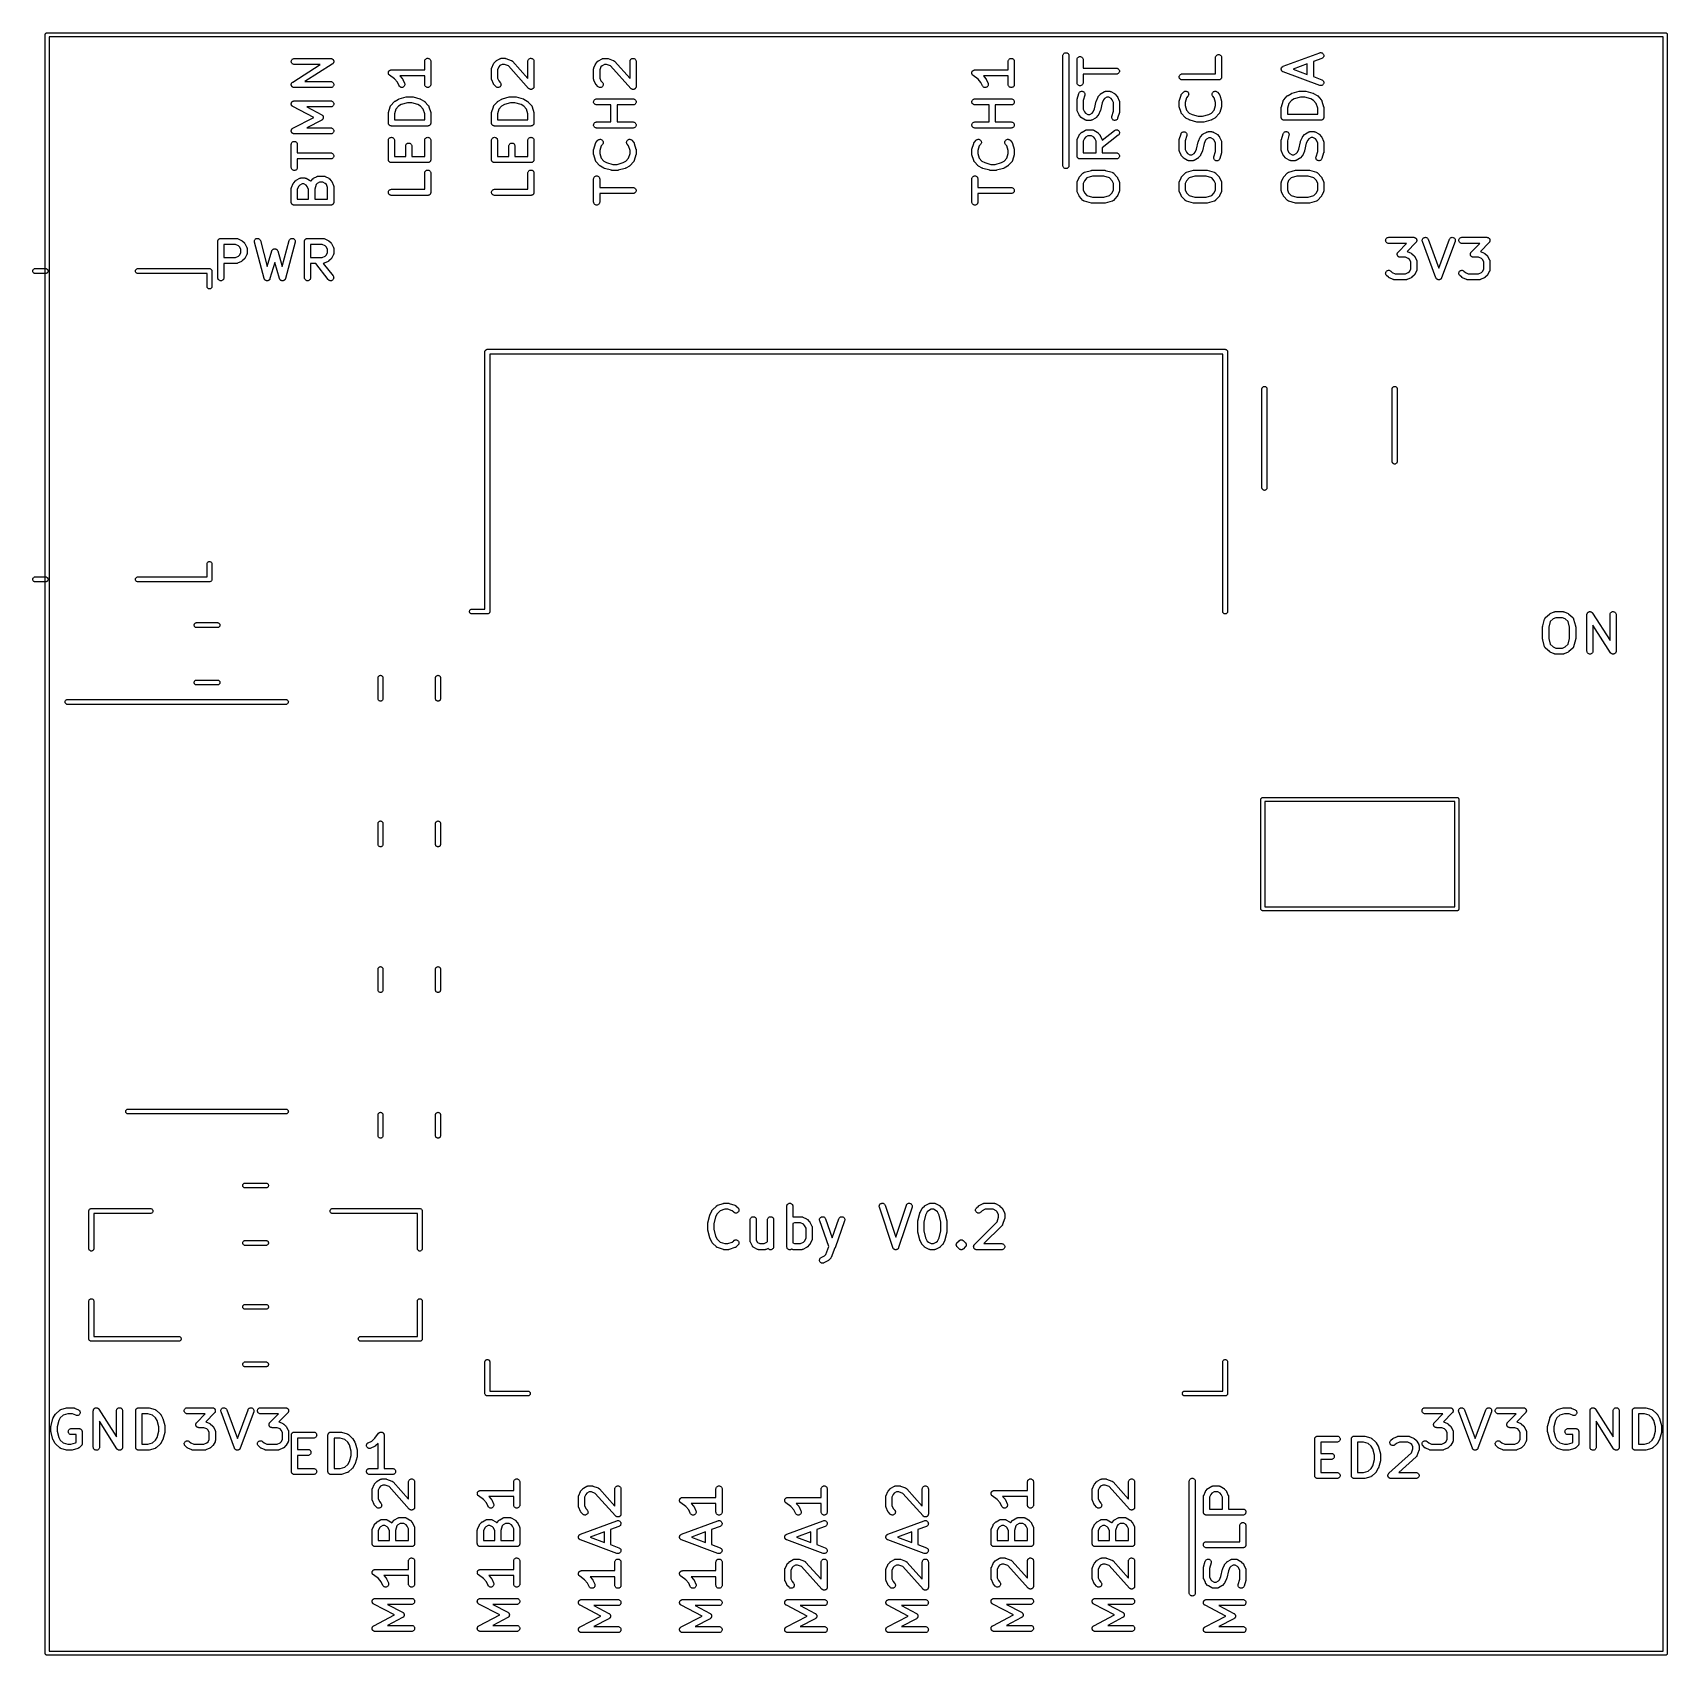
# Model space of a CAD drawing. Extents: x 195.1 to 235.6, y -143.1 to -103.
import ezdxf

# ---------------------------------------------------------------- set-up
doc = ezdxf.new("R2010")
doc.units = 0
doc.layers.add('BLACK', color=7, linetype='CONTINUOUS')

msp = doc.modelspace()

# ---------------------------------------------------------------- linework, layer by layer
at = {"layer": 'BLACK', "linetype": 'CONTINUOUS'}
for p, q in [((195.45, -103), (195.451, -102.99)), ((195.45, -103.002), (195.45, -103)), ((195.45, -142.998), (195.45, -103.002)), ((195.451, -102.99), (195.454, -102.981)), ((195.454, -102.981), (195.458, -102.972)), ((195.458, -102.972), (195.464, -102.964)), ((195.464, -102.964), (195.472, -102.958)), ((195.472, -102.958), (195.481, -102.954)), ((195.481, -102.954), (195.49, -102.951)), ((195.49, -102.951), (195.498, -102.95)), ((195.498, -102.95), (195.5, -102.95)), ((195.5, -102.95), (195.502, -102.95)), ((195.502, -102.95), (235.498, -102.95)), ((235.498, -102.95), (235.5, -102.95)), ((235.5, -102.95), (235.502, -102.95)), ((235.502, -102.95), (235.51, -102.951)), ((235.51, -102.951), (235.519, -102.954)), ((235.519, -102.954), (235.528, -102.958)), ((235.528, -102.958), (235.536, -102.964)), ((235.536, -102.964), (235.542, -102.972)), ((235.542, -102.972), (235.546, -102.981)), ((235.546, -102.981), (235.549, -102.99)), ((235.549, -102.99), (235.55, -103)), ((235.55, -103), (235.55, -103.002)), ((235.55, -103.002), (235.55, -142.998)), ((195.55, -103.05), (195.55, -142.95)), ((235.45, -103.05), (195.55, -103.05)), ((220.654, -103.45), (220.668, -103.445)), ((220.668, -103.445), (220.683, -103.444)), ((220.683, -103.444), (220.697, -103.446)), ((220.697, -103.446), (220.711, -103.45)), ((226.056, -103.78), (226.956, -103.446)), ((226.956, -103.446), (226.957, -103.446)), ((226.957, -103.446), (226.971, -103.442)), ((226.971, -103.442), (226.986, -103.442)), ((226.986, -103.442), (227, -103.444)), ((227, -103.444), (227.014, -103.449)), ((227.014, -103.449), (227.027, -103.456)), ((235.45, -142.95), (235.45, -103.05)), ((201.532, -103.661), (201.534, -103.647)), ((201.533, -103.676), (201.532, -103.661)), ((201.538, -103.69), (201.533, -103.676)), ((201.534, -103.647), (201.538, -103.633)), ((201.538, -103.633), (201.545, -103.62)), ((201.544, -103.703), (201.538, -103.69)), ((201.554, -103.714), (201.544, -103.703)), ((201.545, -103.62), (201.554, -103.609)), ((201.554, -103.609), (201.566, -103.599)), ((201.565, -103.724), (201.554, -103.714)), ((201.578, -103.731), (201.565, -103.724)), ((201.566, -103.599), (201.579, -103.593)), ((201.567, -104.17), (202.249, -103.737)), ((201.592, -103.735), (201.578, -103.731)), ((201.579, -103.593), (201.593, -103.588)), ((201.606, -103.737), (201.592, -103.735)), ((201.593, -103.588), (201.607, -103.587)), ((201.607, -103.737), (201.606, -103.737)), ((201.607, -103.587), (202.507, -103.587)), ((202.249, -103.737), (201.607, -103.737)), ((202.547, -103.725), (201.865, -104.158)), ((202.507, -103.587), (202.508, -103.587)), ((202.508, -103.587), (202.509, -103.587)), ((202.509, -103.587), (202.51, -103.587)), ((202.51, -103.587), (202.516, -103.588)), ((202.516, -103.588), (202.523, -103.589)), ((202.523, -103.589), (202.523, -103.589)), ((202.523, -103.589), (202.524, -103.589)), ((202.524, -103.589), (202.53, -103.591)), ((202.53, -103.591), (202.537, -103.593)), ((202.537, -103.593), (202.537, -103.593)), ((202.537, -103.593), (202.538, -103.594)), ((202.538, -103.594), (202.544, -103.597)), ((202.544, -103.597), (202.55, -103.6)), ((202.548, -103.725), (202.547, -103.725)), ((202.549, -103.724), (202.548, -103.725)), ((202.554, -103.72), (202.549, -103.724)), ((202.55, -103.6), (202.55, -103.601)), ((202.55, -103.601), (202.551, -103.601)), ((202.551, -103.601), (202.556, -103.605)), ((202.559, -103.716), (202.554, -103.72)), ((202.556, -103.605), (202.561, -103.609)), ((202.56, -103.715), (202.559, -103.716)), ((202.559, -103.716), (202.559, -103.716)), ((202.564, -103.71), (202.56, -103.715)), ((202.561, -103.609), (202.561, -103.61)), ((202.561, -103.61), (202.562, -103.611)), ((202.562, -103.611), (202.566, -103.616)), ((202.568, -103.705), (202.564, -103.71)), ((202.566, -103.616), (202.57, -103.621)), ((202.569, -103.704), (202.568, -103.705)), ((202.572, -103.698), (202.569, -103.704)), ((202.569, -103.704), (202.569, -103.704)), ((202.57, -103.621), (202.57, -103.622)), ((202.57, -103.622), (202.571, -103.622)), ((202.571, -103.622), (202.574, -103.628)), ((202.576, -103.692), (202.572, -103.698)), ((202.574, -103.628), (202.577, -103.634)), ((202.578, -103.685), (202.576, -103.691)), ((202.576, -103.691), (202.576, -103.692)), ((202.576, -103.692), (202.576, -103.692)), ((202.577, -103.634), (202.577, -103.635)), ((202.577, -103.635), (202.577, -103.635)), ((202.577, -103.635), (202.579, -103.642)), ((202.58, -103.679), (202.578, -103.685)), ((202.579, -103.642), (202.581, -103.648)), ((202.581, -103.677), (202.58, -103.678)), ((202.58, -103.678), (202.58, -103.679)), ((202.581, -103.648), (202.581, -103.649)), ((202.581, -103.649), (202.581, -103.649)), ((202.581, -103.649), (202.582, -103.656)), ((202.582, -103.664), (202.581, -103.67)), ((202.581, -103.67), (202.581, -103.677)), ((202.582, -103.656), (202.582, -103.662)), ((202.582, -103.662), (202.582, -103.663)), ((202.582, -103.663), (202.582, -103.664)), ((204.832, -103.656), (204.834, -103.642)), ((204.832, -103.657), (204.832, -103.656)), ((204.832, -103.868), (204.832, -103.657)), ((204.834, -103.642), (204.838, -103.628)), ((204.838, -103.628), (204.845, -103.615)), ((204.845, -103.615), (204.855, -103.604)), ((204.855, -103.604), (204.866, -103.594)), ((204.866, -103.594), (204.879, -103.588)), ((204.879, -103.588), (204.893, -103.583)), ((204.893, -103.583), (204.908, -103.582)), ((204.908, -103.582), (204.922, -103.584)), ((204.922, -103.584), (204.936, -103.588)), ((204.936, -103.588), (204.949, -103.595)), ((204.949, -103.595), (204.96, -103.604)), ((204.96, -103.604), (204.97, -103.616)), ((204.97, -103.616), (204.976, -103.629)), ((204.976, -103.629), (204.981, -103.643)), ((204.981, -103.643), (204.982, -103.657)), ((204.982, -103.657), (204.982, -104.229)), ((206.482, -103.845), (206.483, -103.839)), ((206.482, -103.846), (206.482, -103.845)), ((206.482, -103.847), (206.482, -103.846)), ((206.482, -103.848), (206.482, -103.847)), ((206.482, -104.086), (206.482, -103.848)), ((206.483, -103.839), (206.484, -103.832)), ((206.484, -103.831), (206.486, -103.824)), ((206.484, -103.832), (206.484, -103.831)), ((206.484, -103.831), (206.484, -103.831)), ((206.486, -103.824), (206.488, -103.818)), ((206.488, -103.818), (206.489, -103.817)), ((206.489, -103.817), (206.532, -103.722)), ((206.489, -103.817), (206.489, -103.817)), ((206.532, -103.721), (206.534, -103.717)), ((206.532, -103.722), (206.532, -103.721)), ((206.534, -103.717), (206.536, -103.714)), ((206.536, -103.714), (206.538, -103.711)), ((206.538, -103.711), (206.54, -103.708)), ((206.54, -103.708), (206.542, -103.705)), ((206.542, -103.705), (206.544, -103.702)), ((206.544, -103.702), (206.587, -103.655)), ((206.587, -103.655), (206.588, -103.654)), ((206.588, -103.654), (206.591, -103.651)), ((206.591, -103.651), (206.594, -103.648)), ((206.594, -103.648), (206.597, -103.646)), ((206.597, -103.646), (206.599, -103.644)), ((206.599, -103.644), (206.603, -103.642)), ((206.603, -103.642), (206.606, -103.639)), ((206.606, -103.639), (206.692, -103.592)), ((206.664, -103.794), (206.632, -103.864)), ((206.69, -103.764), (206.664, -103.794)), ((206.748, -103.732), (206.69, -103.764)), ((206.692, -103.592), (206.693, -103.591)), ((206.693, -103.591), (206.697, -103.59)), ((206.697, -103.59), (206.7, -103.588)), ((206.7, -103.588), (206.703, -103.587)), ((206.703, -103.587), (206.707, -103.585)), ((206.707, -103.585), (206.71, -103.585)), ((206.71, -103.585), (206.714, -103.584)), ((206.714, -103.584), (206.717, -103.583)), ((206.717, -103.583), (206.721, -103.583)), ((206.721, -103.583), (206.725, -103.583)), ((206.725, -103.583), (206.729, -103.582)), ((206.729, -103.582), (206.814, -103.582)), ((206.801, -103.732), (206.748, -103.732)), ((206.899, -103.769), (206.801, -103.732)), ((206.814, -103.582), (206.815, -103.582)), ((206.815, -103.582), (206.821, -103.583)), ((206.821, -103.583), (206.826, -103.583)), ((206.826, -103.583), (206.828, -103.584)), ((206.828, -103.584), (206.83, -103.584)), ((206.83, -103.584), (206.835, -103.585)), ((206.835, -103.585), (206.84, -103.587)), ((206.84, -103.587), (206.969, -103.634)), ((207.401, -104.326), (206.899, -103.769)), ((206.969, -103.634), (206.97, -103.635)), ((206.97, -103.635), (206.973, -103.636)), ((206.973, -103.636), (206.975, -103.637)), ((206.975, -103.637), (206.979, -103.639)), ((206.979, -103.639), (206.983, -103.641)), ((206.983, -103.641), (206.985, -103.643)), ((206.985, -103.643), (206.988, -103.645)), ((206.988, -103.645), (206.991, -103.648)), ((206.991, -103.648), (206.995, -103.65)), ((206.995, -103.65), (206.996, -103.653)), ((206.996, -103.653), (206.999, -103.655)), ((206.999, -103.655), (207.382, -104.081)), ((207.382, -103.656), (207.384, -103.642)), ((207.382, -103.657), (207.382, -103.656)), ((207.382, -104.081), (207.382, -103.657)), ((207.384, -103.642), (207.388, -103.628)), ((207.388, -103.628), (207.395, -103.615)), ((207.395, -103.615), (207.405, -103.604)), ((207.405, -103.604), (207.416, -103.594)), ((207.416, -103.594), (207.429, -103.588)), ((207.429, -103.588), (207.443, -103.583)), ((207.443, -103.583), (207.458, -103.582)), ((207.458, -103.582), (207.472, -103.584)), ((207.472, -103.584), (207.486, -103.588)), ((207.486, -103.588), (207.499, -103.595)), ((207.499, -103.595), (207.51, -103.604)), ((207.51, -103.604), (207.52, -103.616)), ((207.52, -103.616), (207.526, -103.629)), ((207.526, -103.629), (207.531, -103.643)), ((207.531, -103.643), (207.532, -103.657)), ((207.532, -103.657), (207.532, -104.276)), ((209.007, -103.848), (209.008, -103.841)), ((209.007, -103.849), (209.007, -103.848)), ((209.007, -103.848), (209.007, -103.848)), ((209.007, -103.85), (209.007, -103.849)), ((209.007, -104.088), (209.007, -103.85)), ((209.008, -103.841), (209.009, -103.834)), ((209.009, -103.833), (209.011, -103.827)), ((209.009, -103.834), (209.009, -103.833)), ((209.009, -103.834), (209.009, -103.834)), ((209.011, -103.827), (209.013, -103.82)), ((209.013, -103.82), (209.014, -103.82)), ((209.014, -103.819), (209.057, -103.724)), ((209.014, -103.82), (209.014, -103.819)), ((209.057, -103.723), (209.059, -103.72)), ((209.057, -103.724), (209.057, -103.723)), ((209.059, -103.72), (209.061, -103.716)), ((209.061, -103.716), (209.063, -103.713)), ((209.063, -103.713), (209.064, -103.71)), ((209.064, -103.71), (209.067, -103.708)), ((209.067, -103.708), (209.069, -103.705)), ((209.069, -103.705), (209.112, -103.657)), ((209.112, -103.657), (209.113, -103.656)), ((209.113, -103.656), (209.116, -103.653)), ((209.116, -103.653), (209.119, -103.65)), ((209.119, -103.65), (209.122, -103.648)), ((209.122, -103.648), (209.124, -103.646)), ((209.124, -103.646), (209.128, -103.644)), ((209.128, -103.644), (209.131, -103.642)), ((209.131, -103.642), (209.217, -103.594)), ((209.189, -103.796), (209.157, -103.866)), ((209.215, -103.767), (209.189, -103.796)), ((209.273, -103.735), (209.215, -103.767)), ((209.217, -103.594), (209.218, -103.593)), ((209.218, -103.593), (209.222, -103.592)), ((209.222, -103.592), (209.225, -103.59)), ((209.225, -103.59), (209.228, -103.589)), ((209.228, -103.589), (209.232, -103.588)), ((209.232, -103.588), (209.235, -103.587)), ((209.235, -103.587), (209.239, -103.586)), ((209.239, -103.586), (209.242, -103.586)), ((209.242, -103.586), (209.246, -103.585)), ((209.246, -103.585), (209.25, -103.585)), ((209.25, -103.585), (209.254, -103.585)), ((209.254, -103.585), (209.339, -103.585)), ((209.326, -103.735), (209.273, -103.735)), ((209.424, -103.771), (209.326, -103.735)), ((209.339, -103.585), (209.34, -103.585)), ((209.34, -103.585), (209.346, -103.585)), ((209.346, -103.585), (209.351, -103.585)), ((209.351, -103.585), (209.353, -103.586)), ((209.353, -103.586), (209.355, -103.586)), ((209.355, -103.586), (209.36, -103.588)), ((209.36, -103.588), (209.365, -103.589)), ((209.365, -103.589), (209.494, -103.637)), ((209.926, -104.329), (209.424, -103.771)), ((209.494, -103.637), (209.495, -103.637)), ((209.495, -103.637), (209.498, -103.639)), ((209.498, -103.639), (209.5, -103.64)), ((209.5, -103.64), (209.504, -103.642)), ((209.504, -103.642), (209.508, -103.644)), ((209.508, -103.644), (209.51, -103.646)), ((209.51, -103.646), (209.513, -103.647)), ((209.513, -103.647), (209.516, -103.65)), ((209.516, -103.65), (209.52, -103.653)), ((209.52, -103.653), (209.521, -103.655)), ((209.521, -103.655), (209.524, -103.657)), ((209.524, -103.657), (209.907, -104.083)), ((209.907, -103.658), (209.909, -103.644)), ((209.907, -103.66), (209.907, -103.658)), ((209.907, -104.083), (209.907, -103.66)), ((209.909, -103.644), (209.913, -103.63)), ((209.913, -103.63), (209.92, -103.617)), ((209.92, -103.617), (209.93, -103.606)), ((209.93, -103.606), (209.941, -103.597)), ((209.941, -103.597), (209.954, -103.59)), ((209.954, -103.59), (209.968, -103.586)), ((209.968, -103.586), (209.983, -103.585)), ((209.983, -103.585), (209.997, -103.586)), ((209.997, -103.586), (210.011, -103.59)), ((210.011, -103.59), (210.024, -103.597)), ((210.024, -103.597), (210.035, -103.607)), ((210.035, -103.607), (210.045, -103.618)), ((210.045, -103.618), (210.051, -103.631)), ((210.051, -103.631), (210.056, -103.645)), ((210.056, -103.645), (210.057, -103.66)), ((210.057, -103.66), (210.057, -104.279)), ((219.257, -103.658), (219.259, -103.644)), ((219.257, -103.66), (219.257, -103.658)), ((219.257, -103.87), (219.257, -103.66)), ((219.259, -103.644), (219.263, -103.63)), ((219.263, -103.63), (219.27, -103.617)), ((219.27, -103.617), (219.28, -103.606)), ((219.28, -103.606), (219.291, -103.597)), ((219.291, -103.597), (219.304, -103.59)), ((219.304, -103.59), (219.318, -103.586)), ((219.318, -103.586), (219.333, -103.585)), ((219.333, -103.585), (219.347, -103.586)), ((219.347, -103.586), (219.361, -103.59)), ((219.361, -103.59), (219.374, -103.597)), ((219.374, -103.597), (219.385, -103.607)), ((219.385, -103.607), (219.395, -103.618)), ((219.395, -103.618), (219.401, -103.631)), ((219.401, -103.631), (219.406, -103.645)), ((219.406, -103.645), (219.407, -103.66)), ((219.407, -103.66), (219.407, -104.231)), ((220.607, -103.518), (220.609, -103.503)), ((220.607, -103.519), (220.607, -103.518)), ((220.607, -106.233), (220.607, -103.519)), ((220.609, -103.503), (220.613, -103.49)), ((220.613, -103.49), (220.62, -103.477)), ((220.62, -103.477), (220.63, -103.465)), ((220.63, -103.465), (220.641, -103.456)), ((220.641, -103.456), (220.654, -103.45)), ((220.711, -103.45), (220.724, -103.457)), ((220.724, -103.457), (220.735, -103.466)), ((220.735, -103.466), (220.744, -103.478)), ((220.744, -103.478), (220.751, -103.49)), ((220.751, -103.49), (220.756, -103.504)), ((220.756, -103.504), (220.757, -103.519)), ((220.757, -103.519), (220.757, -106.233)), ((220.957, -103.613), (220.959, -103.599)), ((220.957, -103.614), (220.957, -103.613)), ((220.957, -104.186), (220.957, -103.614)), ((220.959, -103.599), (220.963, -103.585)), ((220.963, -103.585), (220.97, -103.572)), ((220.97, -103.572), (220.98, -103.561)), ((220.98, -103.561), (220.991, -103.552)), ((220.991, -103.552), (221.004, -103.545)), ((221.004, -103.545), (221.018, -103.541)), ((221.018, -103.541), (221.033, -103.539)), ((221.033, -103.539), (221.047, -103.541)), ((221.047, -103.541), (221.061, -103.545)), ((221.061, -103.545), (221.074, -103.552)), ((221.074, -103.552), (221.085, -103.561)), ((221.085, -103.561), (221.095, -103.573)), ((221.095, -103.573), (221.101, -103.586)), ((221.101, -103.586), (221.106, -103.6)), ((221.106, -103.6), (221.107, -103.614)), ((221.107, -103.614), (221.107, -103.825)), ((221.107, -103.825), (221.932, -103.825)), ((221.932, -103.825), (221.933, -103.825)), ((221.933, -103.825), (221.948, -103.827)), ((221.948, -103.827), (221.962, -103.831)), ((221.962, -103.831), (221.975, -103.838)), ((221.975, -103.838), (221.986, -103.848)), ((221.986, -103.848), (221.995, -103.859)), ((224.382, -103.564), (224.384, -103.55)), ((224.382, -103.565), (224.382, -103.564)), ((224.382, -103.967), (224.382, -103.565)), ((224.384, -103.55), (224.388, -103.536)), ((224.388, -103.536), (224.395, -103.523)), ((224.395, -103.523), (224.405, -103.512)), ((224.405, -103.512), (224.416, -103.503)), ((224.416, -103.503), (224.429, -103.496)), ((224.429, -103.496), (224.443, -103.492)), ((224.443, -103.492), (224.458, -103.49)), ((224.458, -103.49), (224.472, -103.492)), ((224.472, -103.492), (224.486, -103.496)), ((224.486, -103.496), (224.499, -103.503)), ((224.499, -103.503), (224.51, -103.513)), ((224.51, -103.513), (224.52, -103.524)), ((224.52, -103.524), (224.526, -103.537)), ((224.526, -103.537), (224.531, -103.551)), ((224.531, -103.551), (224.532, -103.565)), ((224.532, -103.565), (224.532, -104.042)), ((226.007, -103.847), (226.008, -103.842)), ((226.007, -103.849), (226.007, -103.847)), ((226.007, -103.852), (226.007, -103.849)), ((226.008, -103.857), (226.007, -103.852)), ((226.008, -103.838), (226.009, -103.835)), ((226.008, -103.842), (226.008, -103.838)), ((226.009, -103.832), (226.011, -103.828)), ((226.009, -103.835), (226.009, -103.832)), ((226.011, -103.828), (226.012, -103.823)), ((226.012, -103.823), (226.013, -103.821)), ((226.013, -103.821), (226.014, -103.818)), ((226.014, -103.818), (226.016, -103.814)), ((226.016, -103.814), (226.018, -103.81)), ((226.018, -103.81), (226.02, -103.808)), ((226.02, -103.808), (226.022, -103.806)), ((226.022, -103.806), (226.025, -103.802)), ((226.025, -103.802), (226.027, -103.799)), ((226.027, -103.799), (226.029, -103.797)), ((226.029, -103.797), (226.031, -103.795)), ((226.031, -103.795), (226.035, -103.792)), ((226.035, -103.792), (226.038, -103.789)), ((226.038, -103.789), (226.041, -103.788)), ((226.041, -103.788), (226.043, -103.786)), ((226.043, -103.786), (226.047, -103.784)), ((226.047, -103.784), (226.051, -103.782)), ((226.051, -103.782), (226.054, -103.781)), ((226.054, -103.781), (226.056, -103.78)), ((226.65, -103.72), (226.298, -103.85)), ((226.298, -103.85), (226.65, -103.98)), ((226.65, -103.98), (226.65, -103.72)), ((227.008, -103.587), (226.8, -103.664)), ((226.8, -103.664), (226.8, -104.036)), ((227.021, -103.581), (227.008, -103.587)), ((227.033, -103.572), (227.021, -103.581)), ((227.027, -103.456), (227.038, -103.466)), ((227.043, -103.561), (227.033, -103.572)), ((227.038, -103.466), (227.046, -103.478)), ((227.05, -103.548), (227.043, -103.561)), ((227.046, -103.478), (227.053, -103.491)), ((227.055, -103.534), (227.05, -103.548)), ((227.053, -103.491), (227.056, -103.505)), ((227.057, -103.52), (227.055, -103.534)), ((227.056, -103.505), (227.057, -103.52)), ((201.532, -104.231), (201.533, -104.225)), ((201.532, -104.232), (201.532, -104.231)), ((201.532, -104.233), (201.532, -104.232)), ((201.533, -104.239), (201.532, -104.233)), ((201.533, -104.225), (201.534, -104.218)), ((201.533, -104.246), (201.533, -104.239)), ((201.533, -104.247), (201.533, -104.246)), ((201.535, -104.254), (201.533, -104.247)), ((201.533, -104.247), (201.533, -104.247)), ((201.534, -104.217), (201.536, -104.211)), ((201.534, -104.218), (201.534, -104.217)), ((201.534, -104.218), (201.534, -104.218)), ((201.537, -104.26), (201.535, -104.254)), ((201.536, -104.211), (201.538, -104.204)), ((201.538, -104.204), (201.539, -104.203)), ((201.538, -104.204), (201.538, -104.204)), ((201.539, -104.203), (201.542, -104.197)), ((201.542, -104.197), (201.545, -104.191)), ((201.545, -104.191), (201.546, -104.19)), ((201.545, -104.191), (201.545, -104.191)), ((201.546, -104.19), (201.55, -104.185)), ((201.55, -104.185), (201.554, -104.18)), ((201.554, -104.18), (201.555, -104.18)), ((201.555, -104.179), (201.561, -104.175)), ((201.555, -104.18), (201.555, -104.179)), ((201.561, -104.175), (201.566, -104.171)), ((201.566, -104.171), (201.566, -104.17)), ((201.566, -104.17), (201.567, -104.17)), ((201.865, -104.158), (202.507, -104.158)), ((202.507, -104.158), (202.508, -104.158)), ((202.508, -104.158), (202.523, -104.16)), ((202.523, -104.16), (202.537, -104.164)), ((202.537, -104.164), (202.55, -104.171)), ((202.55, -104.171), (202.561, -104.181)), ((202.561, -104.181), (202.57, -104.192)), ((202.57, -104.192), (202.577, -104.205)), ((202.581, -104.248), (202.576, -104.262)), ((202.577, -104.205), (202.581, -104.219)), ((202.581, -104.219), (202.582, -104.234)), ((202.582, -104.234), (202.581, -104.248)), ((203.932, -103.939), (203.933, -103.933)), ((203.932, -103.94), (203.932, -103.939)), ((203.932, -103.942), (203.932, -103.94)), ((203.933, -103.948), (203.932, -103.942)), ((203.933, -103.933), (203.934, -103.928)), ((203.933, -103.953), (203.933, -103.948)), ((203.933, -103.955), (203.933, -103.953)), ((203.933, -103.957), (203.933, -103.955)), ((203.935, -103.962), (203.933, -103.957)), ((203.934, -103.926), (203.935, -103.924)), ((203.934, -103.928), (203.934, -103.926)), ((203.935, -103.924), (203.936, -103.919)), ((203.936, -103.967), (203.935, -103.962)), ((203.936, -103.919), (203.938, -103.914)), ((203.937, -103.969), (203.936, -103.967)), ((203.938, -103.971), (203.937, -103.969)), ((203.938, -103.914), (203.939, -103.912)), ((203.94, -103.976), (203.938, -103.971)), ((203.939, -103.912), (203.94, -103.91)), ((203.94, -103.91), (203.942, -103.906)), ((203.942, -103.981), (203.94, -103.976)), ((203.942, -103.906), (203.945, -103.901)), ((203.943, -103.982), (203.942, -103.981)), ((203.944, -103.984), (203.943, -103.982)), ((203.948, -103.988), (203.944, -103.984)), ((203.945, -103.901), (203.946, -103.899)), ((203.946, -103.899), (203.947, -103.898)), ((203.947, -103.898), (203.951, -103.894)), ((203.951, -103.993), (203.948, -103.988)), ((203.951, -103.894), (203.954, -103.89)), ((203.952, -103.994), (203.951, -103.993)), ((203.954, -103.995), (203.952, -103.994)), ((203.954, -103.89), (203.956, -103.888)), ((203.958, -103.999), (203.954, -103.995)), ((203.956, -103.888), (203.957, -103.887)), ((203.957, -103.887), (203.961, -103.884)), ((203.962, -104.002), (203.958, -103.999)), ((203.961, -103.884), (203.966, -103.88)), ((203.962, -104.003), (203.962, -104.002)), ((204.085, -104.094), (203.962, -104.003)), ((203.966, -103.88), (203.967, -103.879)), ((203.967, -103.879), (203.969, -103.878)), ((203.969, -103.878), (203.974, -103.876)), ((203.974, -103.876), (203.979, -103.874)), ((203.979, -103.874), (203.98, -103.873)), ((203.98, -103.873), (203.982, -103.872)), ((203.982, -103.872), (203.987, -103.871)), ((203.987, -103.871), (203.993, -103.869)), ((203.993, -103.869), (203.994, -103.869)), ((203.994, -103.869), (203.996, -103.869)), ((203.996, -103.869), (204.002, -103.868)), ((204.002, -103.868), (204.007, -103.868)), ((204.007, -103.868), (204.832, -103.868)), ((204.158, -104.175), (204.085, -104.094)), ((204.196, -104.259), (204.158, -104.175)), ((204.832, -104.018), (204.218, -104.018)), ((204.218, -104.018), (204.277, -104.083)), ((204.277, -104.083), (204.278, -104.084)), ((204.278, -104.084), (204.28, -104.087)), ((204.28, -104.087), (204.283, -104.09)), ((204.283, -104.09), (204.284, -104.093)), ((204.284, -104.093), (204.286, -104.096)), ((204.286, -104.096), (204.288, -104.099)), ((204.288, -104.099), (204.29, -104.103)), ((204.29, -104.103), (204.333, -104.198)), ((204.334, -104.256), (204.327, -104.269)), ((204.333, -104.198), (204.333, -104.199)), ((204.333, -104.199), (204.338, -104.213)), ((204.338, -104.242), (204.334, -104.256)), ((204.338, -104.213), (204.339, -104.227)), ((204.339, -104.227), (204.338, -104.242)), ((204.832, -104.229), (204.832, -104.018)), ((204.834, -104.243), (204.832, -104.229)), ((204.838, -104.257), (204.834, -104.243)), ((204.845, -104.27), (204.838, -104.257)), ((204.981, -104.244), (204.976, -104.258)), ((204.982, -104.23), (204.981, -104.244)), ((204.982, -104.229), (204.982, -104.23)), ((206.482, -104.087), (206.482, -104.086)), ((206.482, -104.086), (206.482, -104.086)), ((206.483, -104.094), (206.482, -104.087)), ((206.484, -104.1), (206.483, -104.094)), ((206.484, -104.101), (206.484, -104.1)), ((206.484, -104.102), (206.484, -104.101)), ((206.486, -104.108), (206.484, -104.102)), ((206.488, -104.114), (206.486, -104.108)), ((206.488, -104.115), (206.488, -104.114)), ((206.488, -104.116), (206.488, -104.115)), ((206.489, -104.116), (206.488, -104.116)), ((206.532, -104.212), (206.489, -104.116)), ((206.533, -104.215), (206.532, -104.212)), ((206.535, -104.218), (206.533, -104.215)), ((206.537, -104.221), (206.535, -104.218)), ((206.539, -104.224), (206.537, -104.221)), ((206.541, -104.227), (206.539, -104.224)), ((206.544, -104.23), (206.541, -104.227)), ((206.544, -104.231), (206.544, -104.23)), ((206.587, -104.279), (206.544, -104.231)), ((206.632, -103.864), (206.632, -104.07)), ((206.632, -104.07), (206.664, -104.139)), ((206.664, -104.139), (206.699, -104.178)), ((206.699, -104.178), (206.699, -104.179)), ((206.699, -104.179), (206.708, -104.191)), ((206.708, -104.191), (206.714, -104.204)), ((206.715, -104.248), (206.71, -104.261)), ((206.714, -104.204), (206.717, -104.219)), ((206.718, -104.233), (206.715, -104.248)), ((206.717, -104.219), (206.718, -104.233)), ((209.007, -104.089), (209.007, -104.088)), ((209.008, -104.096), (209.007, -104.089)), ((209.007, -104.089), (209.007, -104.089)), ((209.009, -104.103), (209.008, -104.096)), ((209.009, -104.104), (209.009, -104.103)), ((209.009, -104.103), (209.009, -104.103)), ((209.011, -104.11), (209.009, -104.104)), ((209.013, -104.117), (209.011, -104.11)), ((209.013, -104.118), (209.013, -104.117)), ((209.013, -104.117), (209.013, -104.117)), ((209.014, -104.119), (209.013, -104.118)), ((209.057, -104.214), (209.014, -104.119)), ((209.058, -104.217), (209.057, -104.214)), ((209.06, -104.221), (209.058, -104.217)), ((209.062, -104.224), (209.06, -104.221)), ((209.064, -104.227), (209.062, -104.224)), ((209.066, -104.23), (209.064, -104.227)), ((209.069, -104.233), (209.066, -104.23)), ((209.069, -104.234), (209.069, -104.233)), ((209.112, -104.281), (209.069, -104.234)), ((209.157, -103.866), (209.157, -104.072)), ((209.157, -104.072), (209.189, -104.142)), ((209.189, -104.142), (209.224, -104.181)), ((209.224, -104.181), (209.224, -104.182)), ((209.224, -104.182), (209.233, -104.193)), ((209.233, -104.193), (209.239, -104.207)), ((209.24, -104.25), (209.235, -104.264)), ((209.239, -104.207), (209.242, -104.221)), ((209.243, -104.236), (209.24, -104.25)), ((209.242, -104.221), (209.243, -104.236)), ((218.357, -103.941), (218.358, -103.936)), ((218.357, -103.943), (218.357, -103.941)), ((218.357, -103.945), (218.357, -103.943)), ((218.358, -103.95), (218.357, -103.945)), ((218.358, -103.936), (218.359, -103.93)), ((218.358, -103.956), (218.358, -103.95)), ((218.358, -103.957), (218.358, -103.956)), ((218.358, -103.959), (218.358, -103.957)), ((218.36, -103.964), (218.358, -103.959)), ((218.359, -103.928), (218.36, -103.926)), ((218.359, -103.93), (218.359, -103.928)), ((218.36, -103.926), (218.361, -103.921)), ((218.361, -103.97), (218.36, -103.964)), ((218.361, -103.921), (218.363, -103.916)), ((218.362, -103.971), (218.361, -103.97)), ((218.363, -103.973), (218.362, -103.971)), ((218.363, -103.916), (218.364, -103.914)), ((218.365, -103.978), (218.363, -103.973)), ((218.364, -103.914), (218.365, -103.913)), ((218.365, -103.913), (218.367, -103.908)), ((218.367, -103.983), (218.365, -103.978)), ((218.367, -103.908), (218.37, -103.903)), ((218.368, -103.985), (218.367, -103.983)), ((218.369, -103.986), (218.368, -103.985)), ((218.373, -103.991), (218.369, -103.986)), ((218.37, -103.903), (218.371, -103.902)), ((218.371, -103.902), (218.372, -103.9)), ((218.372, -103.9), (218.376, -103.896)), ((218.376, -103.995), (218.373, -103.991)), ((218.376, -103.896), (218.379, -103.892)), ((218.377, -103.996), (218.376, -103.995)), ((218.379, -103.998), (218.377, -103.996)), ((218.379, -103.892), (218.381, -103.891)), ((218.383, -104.001), (218.379, -103.998)), ((218.381, -103.891), (218.382, -103.889)), ((218.382, -103.889), (218.386, -103.886)), ((218.387, -104.005), (218.383, -104.001)), ((218.386, -103.886), (218.391, -103.883)), ((218.387, -104.006), (218.387, -104.005)), ((218.51, -104.096), (218.387, -104.006)), ((218.391, -103.883), (218.392, -103.882)), ((218.392, -103.882), (218.394, -103.881)), ((218.394, -103.881), (218.399, -103.878)), ((218.399, -103.878), (218.404, -103.876)), ((218.404, -103.876), (218.405, -103.875)), ((218.405, -103.875), (218.407, -103.875)), ((218.407, -103.875), (218.412, -103.873)), ((218.412, -103.873), (218.418, -103.872)), ((218.418, -103.872), (218.419, -103.871)), ((218.419, -103.871), (218.421, -103.871)), ((218.421, -103.871), (218.427, -103.871)), ((218.427, -103.871), (218.432, -103.87)), ((218.432, -103.87), (219.257, -103.87)), ((218.583, -104.177), (218.51, -104.096)), ((218.621, -104.262), (218.583, -104.177)), ((219.257, -104.02), (218.643, -104.02)), ((218.643, -104.02), (218.702, -104.086)), ((218.702, -104.086), (218.703, -104.086)), ((218.703, -104.086), (218.705, -104.089)), ((218.705, -104.089), (218.708, -104.092)), ((218.708, -104.092), (218.709, -104.095)), ((218.709, -104.095), (218.711, -104.098)), ((218.711, -104.098), (218.713, -104.102)), ((218.713, -104.102), (218.715, -104.105)), ((218.715, -104.105), (218.758, -104.2)), ((218.758, -104.2), (218.758, -104.201)), ((218.758, -104.201), (218.763, -104.215)), ((218.763, -104.244), (218.759, -104.258)), ((218.763, -104.215), (218.764, -104.23)), ((218.764, -104.23), (218.763, -104.244)), ((219.257, -104.231), (219.257, -104.02)), ((219.259, -104.246), (219.257, -104.231)), ((219.263, -104.26), (219.259, -104.246)), ((219.406, -104.247), (219.401, -104.26)), ((219.407, -104.232), (219.406, -104.247)), ((219.407, -104.231), (219.407, -104.232)), ((220.959, -104.2), (220.957, -104.186)), ((220.963, -104.214), (220.959, -104.2)), ((220.97, -104.227), (220.963, -104.214)), ((220.979, -104.239), (220.97, -104.227)), ((220.99, -104.248), (220.979, -104.239)), ((221.003, -104.255), (220.99, -104.248)), ((221.017, -104.259), (221.003, -104.255)), ((221.06, -104.255), (221.046, -104.259)), ((221.073, -104.248), (221.06, -104.255)), ((221.085, -104.239), (221.073, -104.248)), ((221.094, -104.228), (221.085, -104.239)), ((221.101, -104.215), (221.094, -104.228)), ((221.106, -104.201), (221.101, -104.215)), ((221.107, -104.187), (221.106, -104.201)), ((221.932, -103.975), (221.107, -103.975)), ((221.107, -103.975), (221.107, -104.186)), ((221.107, -104.186), (221.107, -104.187)), ((221.947, -103.974), (221.932, -103.975)), ((221.961, -103.969), (221.947, -103.974)), ((221.974, -103.962), (221.961, -103.969)), ((221.985, -103.953), (221.974, -103.962)), ((221.994, -103.942), (221.985, -103.953)), ((222.001, -103.929), (221.994, -103.942)), ((221.995, -103.859), (222.002, -103.872)), ((222.006, -103.915), (222.001, -103.929)), ((222.002, -103.872), (222.006, -103.886)), ((222.006, -103.886), (222.007, -103.901)), ((222.007, -103.901), (222.006, -103.915)), ((223.482, -104.041), (223.484, -104.027)), ((223.483, -104.056), (223.482, -104.041)), ((223.488, -104.07), (223.483, -104.056)), ((223.484, -104.027), (223.488, -104.013)), ((223.488, -104.013), (223.495, -104)), ((223.494, -104.083), (223.488, -104.07)), ((223.504, -104.094), (223.494, -104.083)), ((223.495, -104), (223.504, -103.988)), ((223.504, -103.988), (223.516, -103.979)), ((223.515, -104.104), (223.504, -104.094)), ((223.528, -104.111), (223.515, -104.104)), ((223.516, -103.979), (223.529, -103.972)), ((223.542, -104.115), (223.528, -104.111)), ((223.529, -103.972), (223.543, -103.968)), ((223.556, -104.117), (223.542, -104.115)), ((223.543, -103.968), (223.557, -103.967)), ((223.557, -104.117), (223.556, -104.117)), ((223.557, -103.967), (224.382, -103.967)), ((224.457, -104.117), (223.557, -104.117)), ((224.464, -104.116), (224.457, -104.117)), ((224.471, -104.115), (224.464, -104.116)), ((224.472, -104.115), (224.471, -104.115)), ((224.471, -104.115), (224.471, -104.115)), ((224.478, -104.113), (224.472, -104.115)), ((224.485, -104.111), (224.478, -104.113)), ((224.486, -104.111), (224.485, -104.111)), ((224.485, -104.111), (224.485, -104.111)), ((224.492, -104.108), (224.486, -104.111)), ((224.498, -104.104), (224.492, -104.108)), ((224.499, -104.104), (224.498, -104.104)), ((224.498, -104.104), (224.498, -104.104)), ((224.504, -104.1), (224.499, -104.104)), ((224.51, -104.095), (224.504, -104.1)), ((224.514, -104.089), (224.51, -104.095)), ((224.51, -104.095), (224.51, -104.095)), ((224.51, -104.095), (224.51, -104.095)), ((224.519, -104.084), (224.514, -104.089)), ((224.523, -104.077), (224.519, -104.084)), ((224.519, -104.084), (224.519, -104.084)), ((224.519, -104.084), (224.519, -104.084)), ((224.526, -104.071), (224.523, -104.077)), ((224.528, -104.064), (224.526, -104.071)), ((224.526, -104.071), (224.526, -104.071)), ((224.526, -104.071), (224.526, -104.071)), ((224.531, -104.057), (224.528, -104.064)), ((224.532, -104.043), (224.531, -104.05)), ((224.531, -104.05), (224.531, -104.057)), ((224.531, -104.057), (224.531, -104.057)), ((224.531, -104.057), (224.531, -104.057)), ((224.532, -104.042), (224.532, -104.042)), ((224.532, -104.042), (224.532, -104.042)), ((224.532, -104.042), (224.532, -104.042)), ((224.532, -104.042), (224.532, -104.043)), ((226.008, -103.861), (226.008, -103.857)), ((226.009, -103.864), (226.008, -103.861)), ((226.009, -103.867), (226.009, -103.864)), ((226.01, -103.871), (226.009, -103.867)), ((226.012, -103.876), (226.01, -103.871)), ((226.013, -103.878), (226.012, -103.876)), ((226.014, -103.881), (226.013, -103.878)), ((226.016, -103.885), (226.014, -103.881)), ((226.018, -103.889), (226.016, -103.885)), ((226.02, -103.891), (226.018, -103.889)), ((226.021, -103.893), (226.02, -103.891)), ((226.024, -103.897), (226.021, -103.893)), ((226.027, -103.9), (226.024, -103.897)), ((226.029, -103.902), (226.027, -103.9)), ((226.03, -103.904), (226.029, -103.902)), ((226.034, -103.907), (226.03, -103.904)), ((226.038, -103.91), (226.034, -103.907)), ((226.04, -103.912), (226.038, -103.91)), ((226.042, -103.913), (226.04, -103.912)), ((226.046, -103.915), (226.042, -103.913)), ((226.05, -103.918), (226.046, -103.915)), ((226.053, -103.919), (226.05, -103.918)), ((226.055, -103.92), (226.053, -103.919)), ((226.056, -103.92), (226.055, -103.92)), ((226.956, -104.254), (226.056, -103.92)), ((226.8, -104.036), (227.008, -104.113)), ((226.97, -104.257), (226.956, -104.254)), ((226.985, -104.258), (226.97, -104.257)), ((226.999, -104.256), (226.985, -104.258)), ((227.013, -104.252), (226.999, -104.256)), ((227.008, -104.113), (227.009, -104.113)), ((227.009, -104.113), (227.022, -104.12)), ((227.026, -104.244), (227.013, -104.252)), ((227.022, -104.12), (227.034, -104.129)), ((227.037, -104.235), (227.026, -104.244)), ((227.034, -104.129), (227.043, -104.14)), ((227.046, -104.223), (227.037, -104.235)), ((227.043, -104.14), (227.051, -104.153)), ((227.052, -104.21), (227.046, -104.223)), ((227.051, -104.153), (227.055, -104.167)), ((227.056, -104.196), (227.052, -104.21)), ((227.055, -104.167), (227.057, -104.181)), ((227.057, -104.181), (227.056, -104.196)), ((201.537, -104.261), (201.537, -104.26)), ((201.538, -104.261), (201.537, -104.261)), ((201.541, -104.267), (201.538, -104.261)), ((201.544, -104.273), (201.541, -104.267)), ((201.544, -104.274), (201.544, -104.273)), ((201.548, -104.279), (201.544, -104.274)), ((201.544, -104.274), (201.544, -104.274)), ((201.552, -104.285), (201.548, -104.279)), ((201.549, -104.662), (201.552, -104.659)), ((201.553, -104.285), (201.552, -104.285)), ((201.552, -104.659), (201.554, -104.656)), ((201.554, -104.286), (201.553, -104.285)), ((201.559, -104.29), (201.554, -104.286)), ((201.554, -104.656), (201.557, -104.654)), ((201.557, -104.654), (201.559, -104.652)), ((201.563, -104.294), (201.559, -104.29)), ((201.559, -104.652), (201.562, -104.65)), ((201.562, -104.65), (201.566, -104.647)), ((201.564, -104.295), (201.563, -104.294)), ((201.565, -104.295), (201.564, -104.295)), ((201.571, -104.298), (201.565, -104.295)), ((201.566, -104.647), (201.569, -104.646)), ((201.569, -104.646), (201.571, -104.644)), ((201.576, -104.302), (201.571, -104.298)), ((201.571, -104.644), (201.575, -104.642)), ((201.575, -104.642), (201.579, -104.64)), ((201.577, -104.302), (201.576, -104.302)), ((201.578, -104.302), (201.577, -104.302)), ((201.584, -104.304), (201.578, -104.302)), ((201.579, -104.64), (201.582, -104.639)), ((201.582, -104.639), (201.585, -104.638)), ((201.59, -104.306), (201.584, -104.304)), ((201.585, -104.638), (201.589, -104.637)), ((201.589, -104.637), (201.593, -104.636)), ((201.591, -104.306), (201.59, -104.306)), ((201.592, -104.307), (201.591, -104.306)), ((201.598, -104.307), (201.592, -104.307)), ((201.593, -104.636), (201.596, -104.636)), ((201.596, -104.636), (201.599, -104.635)), ((201.605, -104.308), (201.598, -104.307)), ((201.599, -104.635), (201.603, -104.635)), ((201.603, -104.635), (201.607, -104.635)), ((201.606, -104.308), (201.605, -104.308)), ((201.605, -104.308), (201.605, -104.308)), ((201.607, -104.308), (201.606, -104.308)), ((202.507, -104.308), (201.607, -104.308)), ((201.607, -104.635), (202.507, -104.635)), ((202.522, -104.307), (202.507, -104.308)), ((202.507, -104.635), (202.508, -104.635)), ((202.508, -104.635), (202.523, -104.636)), ((202.536, -104.303), (202.522, -104.307)), ((202.523, -104.636), (202.537, -104.641)), ((202.549, -104.296), (202.536, -104.303)), ((202.537, -104.641), (202.55, -104.648)), ((202.56, -104.287), (202.549, -104.296)), ((202.55, -104.648), (202.561, -104.657)), ((202.569, -104.275), (202.56, -104.287)), ((202.561, -104.657), (202.57, -104.668)), ((202.576, -104.262), (202.569, -104.275)), ((203.994, -104.75), (204.08, -104.655)), ((204.08, -104.655), (204.081, -104.654)), ((204.081, -104.654), (204.084, -104.651)), ((204.084, -104.651), (204.087, -104.648)), ((204.087, -104.648), (204.09, -104.646)), ((204.09, -104.646), (204.092, -104.644)), ((204.092, -104.644), (204.096, -104.642)), ((204.096, -104.642), (204.099, -104.639)), ((204.099, -104.639), (204.185, -104.592)), ((204.185, -104.592), (204.186, -104.591)), ((204.186, -104.591), (204.187, -104.591)), ((204.187, -104.591), (204.188, -104.59)), ((204.188, -104.59), (204.194, -104.588)), ((204.194, -104.588), (204.199, -104.585)), ((204.203, -104.272), (204.196, -104.259)), ((204.199, -104.585), (204.2, -104.585)), ((204.2, -104.585), (204.201, -104.585)), ((204.201, -104.585), (204.373, -104.537)), ((204.213, -104.283), (204.203, -104.272)), ((204.224, -104.292), (204.213, -104.283)), ((204.237, -104.299), (204.224, -104.292)), ((204.252, -104.302), (204.237, -104.299)), ((204.266, -104.304), (204.252, -104.302)), ((204.281, -104.302), (204.266, -104.304)), ((204.295, -104.297), (204.281, -104.302)), ((204.307, -104.29), (204.295, -104.297)), ((204.318, -104.28), (204.307, -104.29)), ((204.327, -104.269), (204.318, -104.28)), ((204.373, -104.537), (204.374, -104.537)), ((204.374, -104.537), (204.376, -104.537)), ((204.376, -104.537), (204.378, -104.536)), ((204.378, -104.536), (204.383, -104.535)), ((204.383, -104.535), (204.388, -104.535)), ((204.388, -104.535), (204.391, -104.535)), ((204.391, -104.535), (204.393, -104.535)), ((204.393, -104.535), (204.521, -104.535)), ((204.521, -104.535), (204.522, -104.535)), ((204.522, -104.535), (204.525, -104.535)), ((204.525, -104.535), (204.527, -104.535)), ((204.527, -104.535), (204.532, -104.536)), ((204.532, -104.536), (204.537, -104.536)), ((204.537, -104.536), (204.539, -104.537)), ((204.539, -104.537), (204.542, -104.537)), ((204.542, -104.537), (204.713, -104.585)), ((204.713, -104.585), (204.714, -104.585)), ((204.714, -104.585), (204.715, -104.586)), ((204.715, -104.586), (204.716, -104.586)), ((204.716, -104.586), (204.722, -104.588)), ((204.722, -104.588), (204.728, -104.591)), ((204.728, -104.591), (204.728, -104.591)), ((204.728, -104.591), (204.729, -104.592)), ((204.729, -104.592), (204.815, -104.639)), ((204.815, -104.639), (204.816, -104.64)), ((204.816, -104.64), (204.82, -104.642)), ((204.82, -104.642), (204.824, -104.645)), ((204.824, -104.645), (204.826, -104.647)), ((204.826, -104.647), (204.828, -104.648)), ((204.828, -104.648), (204.831, -104.652)), ((204.831, -104.652), (204.834, -104.655)), ((204.834, -104.655), (204.92, -104.75)), ((204.854, -104.281), (204.845, -104.27)), ((204.865, -104.291), (204.854, -104.281)), ((204.878, -104.298), (204.865, -104.291)), ((204.892, -104.302), (204.878, -104.298)), ((204.907, -104.304), (204.892, -104.302)), ((204.921, -104.302), (204.907, -104.304)), ((204.935, -104.298), (204.921, -104.302)), ((204.948, -104.291), (204.935, -104.298)), ((204.96, -104.282), (204.948, -104.291)), ((204.969, -104.271), (204.96, -104.282)), ((204.976, -104.258), (204.969, -104.271)), ((206.544, -104.75), (206.63, -104.655)), ((206.598, -104.289), (206.587, -104.279)), ((206.61, -104.296), (206.598, -104.289)), ((206.624, -104.301), (206.61, -104.296)), ((206.639, -104.303), (206.624, -104.301)), ((206.63, -104.655), (206.631, -104.654)), ((206.631, -104.654), (206.634, -104.651)), ((206.634, -104.651), (206.637, -104.648)), ((206.637, -104.648), (206.64, -104.646)), ((206.653, -104.303), (206.639, -104.303)), ((206.64, -104.646), (206.642, -104.644)), ((206.642, -104.644), (206.646, -104.642)), ((206.646, -104.642), (206.649, -104.639)), ((206.649, -104.639), (206.735, -104.592)), ((206.668, -104.299), (206.653, -104.303)), ((206.681, -104.293), (206.668, -104.299)), ((206.693, -104.285), (206.681, -104.293)), ((206.703, -104.274), (206.693, -104.285)), ((206.71, -104.261), (206.703, -104.274)), ((206.735, -104.592), (206.736, -104.591)), ((206.736, -104.591), (206.737, -104.591)), ((206.737, -104.591), (206.738, -104.59)), ((206.738, -104.59), (206.744, -104.588)), ((206.744, -104.588), (206.749, -104.585)), ((206.749, -104.585), (206.75, -104.585)), ((206.75, -104.585), (206.751, -104.585)), ((206.751, -104.585), (206.923, -104.537)), ((206.923, -104.537), (206.924, -104.537)), ((206.924, -104.537), (206.926, -104.537)), ((206.926, -104.537), (206.928, -104.536)), ((206.928, -104.536), (206.933, -104.535)), ((206.933, -104.535), (206.938, -104.535)), ((206.938, -104.535), (206.941, -104.535)), ((206.941, -104.535), (206.943, -104.535)), ((206.943, -104.535), (207.071, -104.535)), ((207.071, -104.535), (207.072, -104.535)), ((207.072, -104.535), (207.075, -104.535)), ((207.075, -104.535), (207.077, -104.535)), ((207.077, -104.535), (207.082, -104.536)), ((207.082, -104.536), (207.087, -104.536)), ((207.087, -104.536), (207.089, -104.537)), ((207.089, -104.537), (207.092, -104.537)), ((207.092, -104.537), (207.263, -104.585)), ((207.263, -104.585), (207.264, -104.585)), ((207.264, -104.585), (207.265, -104.586)), ((207.265, -104.586), (207.266, -104.586)), ((207.266, -104.586), (207.272, -104.588)), ((207.272, -104.588), (207.278, -104.591)), ((207.278, -104.591), (207.278, -104.591)), ((207.278, -104.591), (207.279, -104.592)), ((207.279, -104.592), (207.365, -104.639)), ((207.365, -104.639), (207.366, -104.64)), ((207.366, -104.64), (207.37, -104.642)), ((207.37, -104.642), (207.374, -104.645)), ((207.374, -104.645), (207.376, -104.647)), ((207.376, -104.647), (207.378, -104.648)), ((207.378, -104.648), (207.381, -104.652)), ((207.381, -104.652), (207.384, -104.655)), ((207.384, -104.655), (207.47, -104.75)), ((207.403, -104.328), (207.401, -104.326)), ((207.404, -104.329), (207.403, -104.328)), ((207.408, -104.333), (207.404, -104.329)), ((207.412, -104.336), (207.408, -104.333)), ((207.414, -104.337), (207.412, -104.336)), ((207.415, -104.338), (207.414, -104.337)), ((207.42, -104.341), (207.415, -104.338)), ((207.425, -104.344), (207.42, -104.341)), ((207.426, -104.344), (207.425, -104.344)), ((207.428, -104.345), (207.426, -104.344)), ((207.433, -104.347), (207.428, -104.345)), ((207.438, -104.349), (207.433, -104.347)), ((207.44, -104.349), (207.438, -104.349)), ((207.442, -104.35), (207.44, -104.349)), ((207.448, -104.35), (207.442, -104.35)), ((207.453, -104.351), (207.448, -104.35)), ((207.455, -104.351), (207.453, -104.351)), ((207.457, -104.351), (207.455, -104.351)), ((207.462, -104.351), (207.457, -104.351)), ((207.468, -104.35), (207.462, -104.351)), ((207.469, -104.35), (207.468, -104.35)), ((207.471, -104.35), (207.469, -104.35)), ((207.476, -104.348), (207.471, -104.35)), ((207.482, -104.347), (207.476, -104.348)), ((207.483, -104.346), (207.482, -104.347)), ((207.485, -104.346), (207.483, -104.346)), ((207.49, -104.343), (207.485, -104.346)), ((207.495, -104.341), (207.49, -104.343)), ((207.497, -104.34), (207.495, -104.341)), ((207.498, -104.339), (207.497, -104.34)), ((207.502, -104.336), (207.498, -104.339)), ((207.507, -104.332), (207.502, -104.336)), ((207.508, -104.331), (207.507, -104.332)), ((207.51, -104.33), (207.508, -104.331)), ((207.513, -104.326), (207.51, -104.33)), ((207.517, -104.322), (207.513, -104.326)), ((207.518, -104.32), (207.517, -104.322)), ((207.519, -104.319), (207.518, -104.32)), ((207.522, -104.314), (207.519, -104.319)), ((207.525, -104.309), (207.522, -104.314)), ((207.526, -104.306), (207.525, -104.307)), ((207.525, -104.307), (207.525, -104.309)), ((207.528, -104.3), (207.526, -104.306)), ((207.53, -104.295), (207.528, -104.3)), ((207.531, -104.292), (207.53, -104.294)), ((207.53, -104.294), (207.53, -104.295)), ((207.532, -104.281), (207.531, -104.286)), ((207.531, -104.286), (207.531, -104.292)), ((207.532, -104.276), (207.532, -104.277)), ((207.532, -104.277), (207.532, -104.279)), ((207.532, -104.279), (207.532, -104.281)), ((209.007, -104.659), (209.009, -104.644)), ((209.008, -104.674), (209.007, -104.659)), ((209.009, -104.644), (209.013, -104.63)), ((209.013, -104.63), (209.02, -104.618)), ((209.02, -104.618), (209.029, -104.606)), ((209.029, -104.606), (209.041, -104.597)), ((209.041, -104.597), (209.054, -104.59)), ((209.054, -104.59), (209.068, -104.586)), ((209.068, -104.586), (209.082, -104.585)), ((209.082, -104.585), (209.982, -104.585)), ((209.123, -104.291), (209.112, -104.281)), ((209.135, -104.299), (209.123, -104.291)), ((209.149, -104.304), (209.135, -104.299)), ((209.164, -104.306), (209.149, -104.304)), ((209.178, -104.305), (209.164, -104.306)), ((209.193, -104.302), (209.178, -104.305)), ((209.206, -104.296), (209.193, -104.302)), ((209.218, -104.287), (209.206, -104.296)), ((209.228, -104.276), (209.218, -104.287)), ((209.235, -104.264), (209.228, -104.276)), ((209.928, -104.33), (209.926, -104.329)), ((209.929, -104.331), (209.928, -104.33)), ((209.933, -104.335), (209.929, -104.331)), ((209.937, -104.339), (209.933, -104.335)), ((209.939, -104.34), (209.937, -104.339)), ((209.94, -104.341), (209.939, -104.34)), ((209.945, -104.343), (209.94, -104.341)), ((209.95, -104.346), (209.945, -104.343)), ((209.951, -104.347), (209.95, -104.346)), ((209.953, -104.348), (209.951, -104.347)), ((209.958, -104.349), (209.953, -104.348)), ((209.963, -104.351), (209.958, -104.349)), ((209.965, -104.351), (209.963, -104.351)), ((209.967, -104.352), (209.965, -104.351)), ((209.973, -104.353), (209.967, -104.352)), ((209.978, -104.353), (209.973, -104.353)), ((209.98, -104.353), (209.978, -104.353)), ((209.982, -104.354), (209.98, -104.353)), ((209.987, -104.353), (209.982, -104.354)), ((209.982, -104.585), (209.983, -104.585)), ((209.983, -104.585), (209.998, -104.586)), ((209.993, -104.353), (209.987, -104.353)), ((209.994, -104.352), (209.993, -104.353)), ((209.996, -104.352), (209.994, -104.352)), ((210.001, -104.351), (209.996, -104.352)), ((209.998, -104.586), (210.012, -104.591)), ((210.007, -104.349), (210.001, -104.351)), ((210.008, -104.349), (210.007, -104.349)), ((210.01, -104.348), (210.008, -104.349)), ((210.015, -104.346), (210.01, -104.348)), ((210.012, -104.591), (210.025, -104.598)), ((210.02, -104.343), (210.015, -104.346)), ((210.022, -104.342), (210.02, -104.343)), ((210.023, -104.341), (210.022, -104.342)), ((210.027, -104.338), (210.023, -104.341)), ((210.025, -104.598), (210.036, -104.607)), ((210.032, -104.335), (210.027, -104.338)), ((210.033, -104.333), (210.032, -104.335)), ((210.035, -104.332), (210.033, -104.333)), ((210.038, -104.328), (210.035, -104.332)), ((210.036, -104.607), (210.045, -104.618)), ((210.042, -104.324), (210.038, -104.328)), ((210.043, -104.322), (210.042, -104.324)), ((210.044, -104.321), (210.043, -104.322)), ((210.047, -104.316), (210.044, -104.321)), ((210.045, -104.618), (210.052, -104.631)), ((210.05, -104.311), (210.047, -104.316)), ((210.051, -104.308), (210.05, -104.31)), ((210.05, -104.31), (210.05, -104.311)), ((210.053, -104.303), (210.051, -104.308)), ((210.052, -104.631), (210.056, -104.645)), ((210.055, -104.298), (210.053, -104.303)), ((210.056, -104.294), (210.055, -104.296)), ((210.055, -104.296), (210.055, -104.298)), ((210.057, -104.283), (210.056, -104.289)), ((210.056, -104.289), (210.056, -104.294)), ((210.056, -104.645), (210.057, -104.66)), ((210.057, -104.66), (210.056, -104.675)), ((210.057, -104.279), (210.057, -104.28)), ((210.057, -104.28), (210.057, -104.281)), ((210.057, -104.281), (210.057, -104.283)), ((218.357, -104.659), (218.359, -104.644)), ((218.358, -104.674), (218.357, -104.659)), ((218.359, -104.644), (218.363, -104.63)), ((218.363, -104.63), (218.37, -104.618)), ((218.37, -104.618), (218.379, -104.606)), ((218.379, -104.606), (218.391, -104.597)), ((218.391, -104.597), (218.404, -104.59)), ((218.404, -104.59), (218.418, -104.586)), ((218.418, -104.586), (218.432, -104.585)), ((218.432, -104.585), (219.332, -104.585)), ((218.628, -104.274), (218.621, -104.262)), ((218.638, -104.285), (218.628, -104.274)), ((218.649, -104.294), (218.638, -104.285)), ((218.662, -104.301), (218.649, -104.294)), ((218.677, -104.305), (218.662, -104.301)), ((218.691, -104.306), (218.677, -104.305)), ((218.706, -104.304), (218.691, -104.306)), ((218.72, -104.3), (218.706, -104.304)), ((218.732, -104.292), (218.72, -104.3)), ((218.743, -104.283), (218.732, -104.292)), ((218.752, -104.271), (218.743, -104.283)), ((218.759, -104.258), (218.752, -104.271)), ((219.27, -104.272), (219.263, -104.26)), ((219.279, -104.284), (219.27, -104.272)), ((219.29, -104.293), (219.279, -104.284)), ((219.303, -104.3), (219.29, -104.293)), ((219.317, -104.304), (219.303, -104.3)), ((219.332, -104.306), (219.317, -104.304)), ((219.346, -104.305), (219.332, -104.306)), ((219.332, -104.585), (219.333, -104.585)), ((219.333, -104.585), (219.348, -104.586)), ((219.36, -104.3), (219.346, -104.305)), ((219.348, -104.586), (219.362, -104.591)), ((219.373, -104.294), (219.36, -104.3)), ((219.362, -104.591), (219.375, -104.598)), ((219.385, -104.285), (219.373, -104.294)), ((219.375, -104.598), (219.386, -104.607)), ((219.394, -104.273), (219.385, -104.285)), ((219.386, -104.607), (219.395, -104.618)), ((219.401, -104.26), (219.394, -104.273)), ((219.395, -104.618), (219.402, -104.631)), ((219.402, -104.631), (219.406, -104.645)), ((219.406, -104.645), (219.407, -104.66)), ((219.407, -104.66), (219.406, -104.675)), ((220.957, -104.607), (220.958, -104.603)), ((220.957, -104.61), (220.957, -104.607)), ((220.957, -104.613), (220.957, -104.61)), ((220.957, -104.614), (220.957, -104.613)), ((220.957, -104.852), (220.957, -104.614)), ((220.958, -104.603), (220.959, -104.599)), ((220.959, -104.599), (220.96, -104.596)), ((220.96, -104.593), (221.003, -104.45)), ((220.96, -104.596), (220.96, -104.593)), ((221.003, -104.449), (221.009, -104.435)), ((221.003, -104.45), (221.003, -104.449)), ((221.009, -104.435), (221.017, -104.423)), ((221.032, -104.261), (221.017, -104.259)), ((221.017, -104.423), (221.028, -104.413)), ((221.028, -104.413), (221.04, -104.405)), ((221.046, -104.259), (221.032, -104.261)), ((221.04, -104.405), (221.054, -104.4)), ((221.054, -104.4), (221.068, -104.397)), ((221.068, -104.397), (221.083, -104.397)), ((221.083, -104.397), (221.097, -104.4)), ((221.097, -104.4), (221.111, -104.405)), ((221.147, -104.493), (221.107, -104.625)), ((221.107, -104.625), (221.107, -104.836)), ((221.111, -104.405), (221.123, -104.414)), ((221.123, -104.414), (221.133, -104.424)), ((221.133, -104.424), (221.141, -104.436)), ((221.141, -104.436), (221.147, -104.45)), ((221.147, -104.45), (221.15, -104.464)), ((221.15, -104.479), (221.147, -104.493)), ((221.15, -104.464), (221.15, -104.479)), ((221.389, -104.829), (221.43, -104.645)), ((221.43, -104.645), (221.43, -104.645)), ((221.43, -104.645), (221.431, -104.645)), ((221.431, -104.644), (221.433, -104.638)), ((221.431, -104.645), (221.431, -104.644)), ((221.431, -104.645), (221.431, -104.645)), ((221.433, -104.638), (221.435, -104.631)), ((221.435, -104.631), (221.478, -104.536)), ((221.478, -104.535), (221.48, -104.532)), ((221.478, -104.536), (221.478, -104.535)), ((221.48, -104.532), (221.482, -104.528)), ((221.482, -104.528), (221.484, -104.525)), ((221.484, -104.525), (221.486, -104.522)), ((221.486, -104.522), (221.488, -104.52)), ((221.488, -104.52), (221.491, -104.516)), ((221.491, -104.516), (221.534, -104.469)), ((221.534, -104.468), (221.538, -104.465)), ((221.534, -104.469), (221.534, -104.468)), ((221.538, -104.465), (221.541, -104.462)), ((221.541, -104.462), (221.543, -104.46)), ((221.543, -104.46), (221.545, -104.458)), ((221.545, -104.458), (221.549, -104.456)), ((221.549, -104.456), (221.553, -104.453)), ((221.553, -104.453), (221.639, -104.406)), ((221.61, -104.608), (221.575, -104.686)), ((221.637, -104.579), (221.61, -104.608)), ((221.694, -104.546), (221.637, -104.579)), ((221.639, -104.405), (221.643, -104.404)), ((221.639, -104.406), (221.639, -104.405)), ((221.643, -104.404), (221.646, -104.402)), ((221.646, -104.402), (221.65, -104.401)), ((221.65, -104.401), (221.653, -104.4)), ((221.653, -104.4), (221.657, -104.399)), ((221.657, -104.399), (221.66, -104.398)), ((221.66, -104.398), (221.664, -104.398)), ((221.664, -104.398), (221.667, -104.397)), ((221.667, -104.397), (221.671, -104.397)), ((221.671, -104.397), (221.675, -104.396)), ((221.675, -104.396), (221.761, -104.396)), ((221.741, -104.546), (221.694, -104.546)), ((221.799, -104.579), (221.741, -104.546)), ((221.761, -104.396), (221.762, -104.396)), ((221.762, -104.396), (221.766, -104.397)), ((221.766, -104.397), (221.769, -104.397)), ((221.769, -104.397), (221.773, -104.398)), ((221.773, -104.398), (221.776, -104.398)), ((221.776, -104.398), (221.78, -104.399)), ((221.78, -104.399), (221.784, -104.4)), ((221.784, -104.4), (221.787, -104.401)), ((221.787, -104.401), (221.79, -104.402)), ((221.79, -104.402), (221.794, -104.404)), ((221.794, -104.404), (221.797, -104.406)), ((221.797, -104.406), (221.883, -104.453)), ((221.826, -104.608), (221.799, -104.579)), ((221.857, -104.678), (221.826, -104.608)), ((221.883, -104.453), (221.884, -104.454)), ((221.884, -104.454), (221.887, -104.457)), ((221.887, -104.457), (221.891, -104.459)), ((221.891, -104.459), (221.893, -104.461)), ((221.893, -104.461), (221.896, -104.462)), ((221.896, -104.462), (221.899, -104.466)), ((221.899, -104.466), (221.902, -104.469)), ((221.902, -104.469), (221.945, -104.516)), ((221.945, -104.516), (221.946, -104.517)), ((221.946, -104.517), (221.948, -104.52)), ((221.948, -104.52), (221.95, -104.523)), ((221.95, -104.523), (221.952, -104.526)), ((221.952, -104.526), (221.954, -104.529)), ((221.954, -104.529), (221.956, -104.533)), ((221.956, -104.533), (221.958, -104.536)), ((221.958, -104.536), (222.001, -104.631)), ((222.001, -104.631), (222.001, -104.632)), ((222.001, -104.632), (222.001, -104.633)), ((222.001, -104.633), (222.001, -104.633)), ((222.001, -104.633), (222.003, -104.64)), ((222.003, -104.64), (222.005, -104.646)), ((222.005, -104.646), (222.006, -104.647)), ((222.006, -104.647), (222.006, -104.647)), ((222.006, -104.647), (222.006, -104.654)), ((222.006, -104.654), (222.007, -104.661)), ((222.007, -104.661), (222.007, -104.661)), ((222.007, -104.661), (222.007, -104.662)), ((223.482, -104.654), (223.483, -104.649)), ((223.482, -104.657), (223.482, -104.654)), ((223.482, -104.66), (223.482, -104.657)), ((223.482, -104.661), (223.482, -104.66)), ((223.482, -104.756), (223.482, -104.661)), ((223.483, -104.649), (223.484, -104.645)), ((223.484, -104.645), (223.485, -104.642)), ((223.485, -104.639), (223.528, -104.496)), ((223.485, -104.642), (223.485, -104.639)), ((223.528, -104.495), (223.529, -104.494)), ((223.528, -104.496), (223.528, -104.495)), ((223.529, -104.493), (223.532, -104.487)), ((223.529, -104.494), (223.529, -104.493)), ((223.532, -104.487), (223.534, -104.482)), ((223.534, -104.482), (223.535, -104.481)), ((223.535, -104.481), (223.536, -104.479)), ((223.536, -104.479), (223.539, -104.475)), ((223.539, -104.475), (223.542, -104.47)), ((223.542, -104.47), (223.543, -104.469)), ((223.543, -104.469), (223.544, -104.468)), ((223.544, -104.468), (223.587, -104.42)), ((223.587, -104.42), (223.588, -104.419)), ((223.588, -104.419), (223.599, -104.41)), ((223.599, -104.41), (223.611, -104.402)), ((223.611, -104.402), (223.625, -104.397)), ((223.625, -104.397), (223.64, -104.395)), ((223.667, -104.556), (223.632, -104.672)), ((223.64, -104.395), (223.654, -104.396)), ((223.654, -104.396), (223.668, -104.4)), ((223.699, -104.52), (223.667, -104.556)), ((223.668, -104.4), (223.682, -104.406)), ((223.682, -104.406), (223.693, -104.415)), ((223.693, -104.415), (223.703, -104.426)), ((223.707, -104.509), (223.699, -104.52)), ((223.703, -104.426), (223.711, -104.438)), ((223.714, -104.495), (223.707, -104.509)), ((223.711, -104.438), (223.716, -104.452)), ((223.717, -104.481), (223.714, -104.495)), ((223.716, -104.452), (223.718, -104.467)), ((223.718, -104.467), (223.717, -104.481)), ((224.297, -104.466), (224.299, -104.451)), ((224.297, -104.48), (224.297, -104.466)), ((224.3, -104.494), (224.297, -104.48)), ((224.299, -104.451), (224.304, -104.437)), ((224.306, -104.508), (224.3, -104.494)), ((224.304, -104.437), (224.312, -104.425)), ((224.315, -104.52), (224.306, -104.508)), ((224.312, -104.425), (224.322, -104.414)), ((224.316, -104.52), (224.315, -104.52)), ((224.347, -104.556), (224.316, -104.52)), ((224.322, -104.414), (224.333, -104.406)), ((224.333, -104.406), (224.347, -104.399)), ((224.347, -104.399), (224.361, -104.396)), ((224.382, -104.672), (224.347, -104.556)), ((224.361, -104.396), (224.376, -104.395)), ((224.376, -104.395), (224.39, -104.398)), ((224.39, -104.398), (224.404, -104.403)), ((224.404, -104.403), (224.416, -104.41)), ((224.416, -104.41), (224.427, -104.42)), ((224.427, -104.42), (224.47, -104.468)), ((224.47, -104.468), (224.471, -104.468)), ((224.471, -104.468), (224.472, -104.47)), ((224.472, -104.47), (224.472, -104.471)), ((224.472, -104.471), (224.476, -104.476)), ((224.476, -104.476), (224.479, -104.48)), ((224.479, -104.48), (224.48, -104.482)), ((224.48, -104.482), (224.481, -104.483)), ((224.481, -104.483), (224.483, -104.488)), ((224.483, -104.488), (224.485, -104.494)), ((224.485, -104.494), (224.486, -104.495)), ((224.486, -104.495), (224.486, -104.496)), ((224.486, -104.496), (224.529, -104.639)), ((224.529, -104.639), (224.529, -104.64)), ((224.529, -104.64), (224.53, -104.643)), ((224.53, -104.643), (224.531, -104.646)), ((224.531, -104.646), (224.531, -104.65)), ((224.531, -104.65), (224.532, -104.655)), ((224.532, -104.655), (224.532, -104.658)), ((224.532, -104.658), (224.532, -104.661)), ((224.532, -104.661), (224.532, -104.756)), ((226.01, -104.781), (226.053, -104.638)), ((226.053, -104.637), (226.054, -104.636)), ((226.053, -104.638), (226.053, -104.637)), ((226.054, -104.634), (226.057, -104.629)), ((226.054, -104.636), (226.054, -104.634)), ((226.057, -104.629), (226.059, -104.624)), ((226.059, -104.624), (226.06, -104.622)), ((226.06, -104.622), (226.061, -104.621)), ((226.061, -104.621), (226.064, -104.616)), ((226.064, -104.616), (226.067, -104.611)), ((226.067, -104.611), (226.068, -104.61)), ((226.068, -104.61), (226.069, -104.609)), ((226.069, -104.609), (226.155, -104.514)), ((226.155, -104.514), (226.156, -104.513)), ((226.156, -104.513), (226.159, -104.51)), ((226.159, -104.51), (226.162, -104.507)), ((226.162, -104.507), (226.165, -104.505)), ((226.165, -104.505), (226.167, -104.504)), ((226.167, -104.504), (226.171, -104.501)), ((226.171, -104.501), (226.174, -104.499)), ((226.174, -104.499), (226.26, -104.451)), ((226.258, -104.624), (226.192, -104.697)), ((226.325, -104.587), (226.258, -104.624)), ((226.26, -104.451), (226.261, -104.451)), ((226.261, -104.451), (226.262, -104.45)), ((226.262, -104.45), (226.263, -104.45)), ((226.263, -104.45), (226.269, -104.447)), ((226.269, -104.447), (226.274, -104.445)), ((226.274, -104.445), (226.275, -104.445)), ((226.275, -104.445), (226.276, -104.444)), ((226.276, -104.444), (226.448, -104.397)), ((226.478, -104.544), (226.325, -104.587)), ((226.448, -104.397), (226.449, -104.397)), ((226.449, -104.397), (226.451, -104.396)), ((226.451, -104.396), (226.453, -104.395)), ((226.453, -104.395), (226.458, -104.395)), ((226.458, -104.395), (226.463, -104.394)), ((226.463, -104.394), (226.466, -104.394)), ((226.466, -104.394), (226.468, -104.394)), ((226.468, -104.394), (226.596, -104.394)), ((226.586, -104.544), (226.478, -104.544)), ((226.739, -104.587), (226.586, -104.544)), ((226.596, -104.394), (226.597, -104.394)), ((226.597, -104.394), (226.6, -104.394)), ((226.6, -104.394), (226.602, -104.394)), ((226.602, -104.394), (226.607, -104.395)), ((226.607, -104.395), (226.612, -104.396)), ((226.612, -104.396), (226.614, -104.396)), ((226.614, -104.396), (226.617, -104.397)), ((226.617, -104.397), (226.788, -104.444)), ((226.806, -104.624), (226.739, -104.587)), ((226.788, -104.444), (226.789, -104.445)), ((226.789, -104.445), (226.79, -104.445)), ((226.79, -104.445), (226.791, -104.445)), ((226.791, -104.445), (226.797, -104.448)), ((226.797, -104.448), (226.803, -104.45)), ((226.803, -104.45), (226.803, -104.451)), ((226.803, -104.451), (226.804, -104.451)), ((226.804, -104.451), (226.89, -104.499)), ((226.872, -104.697), (226.806, -104.624)), ((226.89, -104.499), (226.891, -104.499)), ((226.891, -104.499), (226.895, -104.502)), ((226.895, -104.502), (226.899, -104.504)), ((226.899, -104.504), (226.901, -104.506)), ((226.901, -104.506), (226.903, -104.508)), ((226.903, -104.508), (226.906, -104.511)), ((226.906, -104.511), (226.909, -104.514)), ((226.909, -104.514), (226.995, -104.609)), ((226.995, -104.609), (226.996, -104.61)), ((226.996, -104.61), (226.997, -104.611)), ((226.997, -104.611), (226.997, -104.612)), ((226.997, -104.612), (227.001, -104.617)), ((227.001, -104.617), (227.004, -104.622)), ((227.004, -104.622), (227.005, -104.623)), ((227.005, -104.623), (227.006, -104.624)), ((227.006, -104.624), (227.008, -104.63)), ((227.008, -104.63), (227.01, -104.635)), ((227.01, -104.635), (227.011, -104.637)), ((227.011, -104.637), (227.011, -104.638)), ((227.011, -104.638), (227.054, -104.781)), ((201.532, -104.702), (201.533, -104.698)), ((201.532, -104.706), (201.532, -104.702)), ((201.532, -104.709), (201.532, -104.706)), ((201.533, -104.713), (201.532, -104.709)), ((201.533, -104.698), (201.534, -104.694)), ((201.533, -104.717), (201.533, -104.713)), ((201.533, -104.72), (201.533, -104.717)), ((201.533, -104.724), (201.533, -104.72)), ((201.535, -104.727), (201.533, -104.724)), ((201.534, -104.694), (201.535, -104.691)), ((201.535, -104.688), (201.537, -104.684)), ((201.535, -104.691), (201.535, -104.688)), ((201.535, -104.731), (201.535, -104.727)), ((201.537, -104.734), (201.535, -104.731)), ((201.537, -104.684), (201.538, -104.68)), ((201.538, -104.738), (201.537, -104.734)), ((201.538, -104.68), (201.54, -104.678)), ((201.539, -104.741), (201.538, -104.738)), ((201.541, -104.745), (201.539, -104.741)), ((201.54, -104.678), (201.541, -104.675)), ((201.541, -104.675), (201.543, -104.671)), ((201.543, -104.748), (201.541, -104.745)), ((201.543, -104.671), (201.545, -104.668)), ((201.544, -104.751), (201.543, -104.748)), ((201.547, -104.754), (201.544, -104.751)), ((201.545, -104.668), (201.547, -104.665)), ((201.547, -104.665), (201.549, -104.662)), ((201.549, -104.757), (201.547, -104.754)), ((201.552, -104.759), (201.549, -104.757)), ((201.554, -104.762), (201.552, -104.759)), ((201.557, -104.765), (201.554, -104.762)), ((201.56, -104.767), (201.557, -104.765)), ((201.562, -104.769), (201.56, -104.767)), ((201.565, -104.771), (201.562, -104.769)), ((201.568, -104.773), (201.565, -104.771)), ((201.572, -104.776), (201.568, -104.773)), ((201.573, -104.776), (201.572, -104.776)), ((202.087, -105.043), (201.573, -104.776)), ((201.573, -105.31), (202.087, -105.043)), ((202.507, -104.785), (201.915, -104.785)), ((201.915, -104.785), (202.285, -104.976)), ((202.285, -104.976), (202.285, -104.977)), ((202.285, -104.977), (202.286, -104.977)), ((202.286, -104.977), (202.287, -104.978)), ((202.287, -104.978), (202.292, -104.981)), ((202.292, -104.981), (202.298, -104.985)), ((202.298, -104.985), (202.298, -104.985)), ((202.298, -104.985), (202.299, -104.986)), ((202.299, -104.986), (202.303, -104.991)), ((202.303, -104.991), (202.308, -104.995)), ((202.308, -104.995), (202.308, -104.996)), ((202.308, -104.996), (202.309, -104.996)), ((202.309, -104.996), (202.312, -105.002)), ((202.312, -105.002), (202.316, -105.007)), ((202.316, -105.007), (202.316, -105.008)), ((202.316, -105.008), (202.317, -105.009)), ((202.317, -105.009), (202.319, -105.015)), ((202.319, -105.015), (202.322, -105.021)), ((202.321, -105.066), (202.319, -105.072)), ((202.322, -105.065), (202.321, -105.066)), ((202.322, -105.021), (202.322, -105.022)), ((202.322, -105.022), (202.322, -105.022)), ((202.322, -105.022), (202.323, -105.029)), ((202.323, -105.058), (202.322, -105.064)), ((202.322, -105.064), (202.322, -105.065)), ((202.323, -105.029), (202.325, -105.035)), ((202.325, -105.051), (202.323, -105.058)), ((202.325, -105.035), (202.325, -105.036)), ((202.325, -105.036), (202.325, -105.037)), ((202.325, -105.037), (202.325, -105.043)), ((202.325, -105.043), (202.325, -105.05)), ((202.325, -105.05), (202.325, -105.051)), ((202.325, -105.051), (202.325, -105.051)), ((202.522, -104.783), (202.507, -104.785)), ((202.536, -104.779), (202.522, -104.783)), ((202.549, -104.772), (202.536, -104.779)), ((202.56, -104.763), (202.549, -104.772)), ((202.569, -104.751), (202.56, -104.763)), ((202.576, -104.739), (202.569, -104.751)), ((202.57, -104.668), (202.577, -104.681)), ((202.581, -104.725), (202.576, -104.739)), ((202.577, -104.681), (202.581, -104.695)), ((202.581, -104.695), (202.582, -104.71)), ((202.582, -104.71), (202.581, -104.725)), ((203.932, -104.936), (203.933, -104.931)), ((203.932, -104.939), (203.932, -104.936)), ((203.932, -104.942), (203.932, -104.939)), ((203.932, -104.943), (203.932, -104.942)), ((203.932, -105.181), (203.932, -104.943)), ((203.933, -104.931), (203.934, -104.927)), ((203.934, -104.927), (203.935, -104.924)), ((203.935, -104.921), (203.978, -104.778)), ((203.935, -104.924), (203.935, -104.921)), ((203.978, -104.777), (203.979, -104.776)), ((203.978, -104.778), (203.978, -104.777)), ((203.979, -104.775), (203.982, -104.769)), ((203.979, -104.776), (203.979, -104.775)), ((203.982, -104.769), (203.984, -104.764)), ((203.984, -104.764), (203.985, -104.763)), ((203.985, -104.763), (203.986, -104.762)), ((203.986, -104.762), (203.989, -104.757)), ((203.989, -104.757), (203.992, -104.752)), ((203.992, -104.752), (203.993, -104.751)), ((203.993, -104.751), (203.994, -104.75)), ((204.117, -104.838), (204.082, -104.954)), ((204.082, -104.954), (204.082, -105.106)), ((204.183, -104.764), (204.117, -104.838)), ((204.25, -104.727), (204.183, -104.764)), ((204.403, -104.685), (204.25, -104.727)), ((204.511, -104.685), (204.403, -104.685)), ((204.664, -104.727), (204.511, -104.685)), ((204.731, -104.764), (204.664, -104.727)), ((204.797, -104.838), (204.731, -104.764)), ((204.832, -104.954), (204.797, -104.838)), ((204.832, -105.106), (204.832, -104.954)), ((204.92, -104.75), (204.921, -104.751)), ((204.921, -104.751), (204.922, -104.752)), ((204.922, -104.752), (204.922, -104.753)), ((204.922, -104.753), (204.926, -104.758)), ((204.926, -104.758), (204.929, -104.763)), ((204.929, -104.763), (204.93, -104.764)), ((204.93, -104.764), (204.931, -104.765)), ((204.931, -104.765), (204.933, -104.77)), ((204.933, -104.77), (204.935, -104.776)), ((204.935, -104.776), (204.936, -104.777)), ((204.936, -104.777), (204.936, -104.778)), ((204.936, -104.778), (204.979, -104.921)), ((204.979, -104.921), (204.979, -104.922)), ((204.979, -104.922), (204.98, -104.925)), ((204.98, -104.925), (204.981, -104.928)), ((204.981, -104.928), (204.981, -104.933)), ((204.981, -104.933), (204.982, -104.937)), ((204.982, -104.937), (204.982, -104.94)), ((204.982, -104.94), (204.982, -104.943)), ((204.982, -104.943), (204.982, -105.181)), ((206.482, -104.936), (206.483, -104.931)), ((206.482, -104.939), (206.482, -104.936)), ((206.482, -104.942), (206.482, -104.939)), ((206.482, -104.943), (206.482, -104.942)), ((206.482, -105.181), (206.482, -104.943)), ((206.483, -104.931), (206.484, -104.927)), ((206.484, -104.927), (206.485, -104.924)), ((206.485, -104.921), (206.528, -104.778)), ((206.485, -104.924), (206.485, -104.921)), ((206.528, -104.777), (206.529, -104.776)), ((206.528, -104.778), (206.528, -104.777)), ((206.529, -104.775), (206.532, -104.769)), ((206.529, -104.776), (206.529, -104.775)), ((206.532, -104.769), (206.534, -104.764)), ((206.534, -104.764), (206.535, -104.763)), ((206.535, -104.763), (206.536, -104.762)), ((206.536, -104.762), (206.539, -104.757)), ((206.539, -104.757), (206.542, -104.752)), ((206.542, -104.752), (206.543, -104.751)), ((206.543, -104.751), (206.544, -104.75)), ((206.667, -104.838), (206.632, -104.954)), ((206.632, -104.954), (206.632, -105.106)), ((206.733, -104.764), (206.667, -104.838)), ((206.8, -104.727), (206.733, -104.764)), ((206.953, -104.685), (206.8, -104.727)), ((207.061, -104.685), (206.953, -104.685)), ((207.214, -104.727), (207.061, -104.685)), ((207.281, -104.764), (207.214, -104.727)), ((207.347, -104.838), (207.281, -104.764)), ((207.382, -104.954), (207.347, -104.838)), ((207.382, -105.106), (207.382, -104.954)), ((207.47, -104.75), (207.471, -104.751)), ((207.471, -104.751), (207.472, -104.752)), ((207.472, -104.752), (207.472, -104.753)), ((207.472, -104.753), (207.476, -104.758)), ((207.476, -104.758), (207.479, -104.763)), ((207.479, -104.763), (207.48, -104.764)), ((207.48, -104.764), (207.481, -104.765)), ((207.481, -104.765), (207.483, -104.77)), ((207.483, -104.77), (207.485, -104.776)), ((207.485, -104.776), (207.486, -104.777)), ((207.486, -104.777), (207.486, -104.778)), ((207.486, -104.778), (207.529, -104.921)), ((207.529, -104.921), (207.529, -104.922)), ((207.529, -104.922), (207.53, -104.925)), ((207.53, -104.925), (207.531, -104.928)), ((207.531, -104.928), (207.531, -104.933)), ((207.531, -104.933), (207.532, -104.937)), ((207.532, -104.937), (207.532, -104.94)), ((207.532, -104.94), (207.532, -104.943)), ((207.532, -104.943), (207.532, -105.181)), ((209.013, -104.688), (209.008, -104.674)), ((209.019, -104.701), (209.013, -104.688)), ((209.029, -104.712), (209.019, -104.701)), ((209.04, -104.721), (209.029, -104.712)), ((209.053, -104.728), (209.04, -104.721)), ((209.067, -104.733), (209.053, -104.728)), ((209.081, -104.735), (209.067, -104.733)), ((209.082, -104.735), (209.081, -104.735)), ((209.436, -104.735), (209.082, -104.735)), ((209.436, -105.156), (209.436, -104.735)), ((209.982, -104.735), (209.586, -104.735)), ((209.586, -104.735), (209.586, -105.156)), ((209.997, -104.733), (209.982, -104.735)), ((210.011, -104.729), (209.997, -104.733)), ((210.024, -104.722), (210.011, -104.729)), ((210.035, -104.713), (210.024, -104.722)), ((210.044, -104.701), (210.035, -104.713)), ((210.051, -104.689), (210.044, -104.701)), ((210.056, -104.675), (210.051, -104.689)), ((218.363, -104.688), (218.358, -104.674)), ((218.369, -104.701), (218.363, -104.688)), ((218.379, -104.712), (218.369, -104.701)), ((218.39, -104.721), (218.379, -104.712)), ((218.403, -104.728), (218.39, -104.721)), ((218.417, -104.733), (218.403, -104.728)), ((218.431, -104.735), (218.417, -104.733)), ((218.432, -104.735), (218.431, -104.735)), ((218.786, -104.735), (218.432, -104.735)), ((218.786, -105.156), (218.786, -104.735)), ((219.332, -104.735), (218.936, -104.735)), ((218.936, -104.735), (218.936, -105.156)), ((219.347, -104.733), (219.332, -104.735)), ((219.361, -104.729), (219.347, -104.733)), ((219.374, -104.722), (219.361, -104.729)), ((219.385, -104.713), (219.374, -104.722)), ((219.394, -104.701), (219.385, -104.713)), ((219.401, -104.689), (219.394, -104.701)), ((219.406, -104.675), (219.401, -104.689)), ((220.957, -104.853), (220.957, -104.852)), ((220.957, -104.854), (220.957, -104.853)), ((220.958, -104.86), (220.957, -104.854)), ((220.959, -104.867), (220.958, -104.86)), ((220.959, -104.868), (220.959, -104.867)), ((220.961, -104.875), (220.959, -104.868)), ((220.959, -104.868), (220.959, -104.868)), ((220.963, -104.881), (220.961, -104.875)), ((220.963, -104.882), (220.963, -104.881)), ((220.964, -104.883), (220.963, -104.882)), ((220.963, -104.882), (220.963, -104.882)), ((221.007, -104.978), (220.964, -104.883)), ((221.008, -104.982), (221.007, -104.978)), ((221.01, -104.985), (221.008, -104.982)), ((221.012, -104.988), (221.01, -104.985)), ((221.014, -104.991), (221.012, -104.988)), ((221.016, -104.994), (221.014, -104.991)), ((221.019, -104.997), (221.016, -104.994)), ((221.019, -104.998), (221.019, -104.997)), ((221.062, -105.045), (221.019, -104.998)), ((221.065, -105.048), (221.062, -105.045)), ((221.069, -105.052), (221.065, -105.048)), ((221.071, -105.053), (221.069, -105.052)), ((221.073, -105.055), (221.071, -105.053)), ((221.077, -105.058), (221.073, -105.055)), ((221.081, -105.06), (221.077, -105.058)), ((221.081, -105.061), (221.081, -105.06)), ((221.167, -105.108), (221.081, -105.061)), ((221.107, -104.836), (221.139, -104.906)), ((221.139, -104.906), (221.165, -104.936)), ((221.165, -104.936), (221.223, -104.968)), ((221.223, -104.968), (221.27, -104.968)), ((221.27, -104.968), (221.328, -104.936)), ((221.411, -105.061), (221.326, -105.108)), ((221.328, -104.936), (221.354, -104.906)), ((221.354, -104.906), (221.389, -104.829)), ((221.415, -105.058), (221.411, -105.061)), ((221.419, -105.056), (221.415, -105.058)), ((221.421, -105.054), (221.419, -105.056)), ((221.423, -105.052), (221.421, -105.054)), ((221.427, -105.049), (221.423, -105.052)), ((221.43, -105.046), (221.427, -105.049)), ((221.431, -105.045), (221.43, -105.046)), ((221.474, -104.998), (221.431, -105.045)), ((221.476, -104.995), (221.474, -104.998)), ((221.478, -104.992), (221.476, -104.995)), ((221.48, -104.989), (221.478, -104.992)), ((221.482, -104.986), (221.48, -104.989)), ((221.484, -104.983), (221.482, -104.986)), ((221.486, -104.979), (221.484, -104.983)), ((221.529, -104.883), (221.486, -104.978)), ((221.486, -104.978), (221.486, -104.979)), ((221.531, -104.876), (221.529, -104.883)), ((221.534, -104.87), (221.531, -104.876)), ((221.575, -104.686), (221.534, -104.869)), ((221.534, -104.869), (221.534, -104.869)), ((221.534, -104.869), (221.534, -104.869)), ((221.534, -104.869), (221.534, -104.869)), ((221.534, -104.869), (221.534, -104.87)), ((221.815, -105.036), (221.817, -105.021)), ((221.815, -105.05), (221.815, -105.036)), ((221.818, -105.065), (221.815, -105.05)), ((221.817, -105.021), (221.857, -104.889)), ((221.823, -105.078), (221.818, -105.065)), ((221.857, -104.889), (221.857, -104.678)), ((221.961, -105.065), (221.955, -105.079)), ((222.004, -104.922), (221.961, -105.064)), ((221.961, -105.064), (221.961, -105.065)), ((222.005, -104.919), (222.004, -104.922)), ((222.006, -104.916), (222.005, -104.919)), ((222.007, -104.907), (222.006, -104.911)), ((222.006, -104.911), (222.006, -104.916)), ((222.007, -104.662), (222.007, -104.9)), ((222.007, -104.9), (222.007, -104.901)), ((222.007, -104.901), (222.007, -104.904)), ((222.007, -104.904), (222.007, -104.907)), ((223.482, -104.759), (223.482, -104.756)), ((223.482, -104.762), (223.482, -104.759)), ((223.483, -104.766), (223.482, -104.762)), ((223.484, -104.771), (223.483, -104.766)), ((223.484, -104.773), (223.484, -104.771)), ((223.485, -104.776), (223.484, -104.773)), ((223.485, -104.778), (223.485, -104.776)), ((223.528, -104.92), (223.485, -104.778)), ((223.529, -104.922), (223.528, -104.92)), ((223.529, -104.923), (223.529, -104.922)), ((223.531, -104.928), (223.529, -104.923)), ((223.534, -104.934), (223.531, -104.928)), ((223.534, -104.935), (223.534, -104.934)), ((223.535, -104.936), (223.534, -104.935)), ((223.539, -104.941), (223.535, -104.936)), ((223.542, -104.946), (223.539, -104.941)), ((223.543, -104.947), (223.542, -104.946)), ((223.544, -104.948), (223.543, -104.947)), ((223.544, -104.949), (223.544, -104.948)), ((223.63, -105.044), (223.544, -104.949)), ((223.633, -105.047), (223.63, -105.044)), ((223.632, -104.672), (223.632, -104.745)), ((223.632, -104.745), (223.667, -104.861)), ((223.636, -105.051), (223.633, -105.047)), ((223.639, -105.052), (223.636, -105.051)), ((223.641, -105.054), (223.639, -105.052)), ((223.645, -105.056), (223.641, -105.054)), ((223.648, -105.059), (223.645, -105.056)), ((223.649, -105.06), (223.648, -105.059)), ((223.735, -105.107), (223.649, -105.06)), ((223.667, -104.861), (223.733, -104.935)), ((223.733, -104.935), (223.8, -104.972)), ((223.8, -104.972), (223.953, -105.014)), ((223.953, -105.014), (224.061, -105.014)), ((224.061, -105.014), (224.214, -104.972)), ((224.214, -104.972), (224.281, -104.935)), ((224.365, -105.06), (224.279, -105.107)), ((224.281, -104.935), (224.347, -104.861)), ((224.347, -104.861), (224.382, -104.745)), ((224.369, -105.057), (224.365, -105.06)), ((224.373, -105.055), (224.369, -105.057)), ((224.375, -105.053), (224.373, -105.055)), ((224.377, -105.051), (224.375, -105.053)), ((224.38, -105.048), (224.377, -105.051)), ((224.384, -105.045), (224.38, -105.048)), ((224.382, -104.745), (224.382, -104.672)), ((224.47, -104.949), (224.384, -105.044)), ((224.384, -105.044), (224.384, -105.045)), ((224.471, -104.948), (224.47, -104.949)), ((224.472, -104.947), (224.471, -104.948)), ((224.475, -104.942), (224.472, -104.947)), ((224.479, -104.937), (224.475, -104.942)), ((224.48, -104.935), (224.479, -104.936)), ((224.479, -104.936), (224.479, -104.937)), ((224.482, -104.929), (224.48, -104.935)), ((224.485, -104.924), (224.482, -104.929)), ((224.486, -104.921), (224.485, -104.923)), ((224.485, -104.923), (224.485, -104.924)), ((224.529, -104.778), (224.486, -104.92)), ((224.486, -104.92), (224.486, -104.921)), ((224.53, -104.774), (224.529, -104.778)), ((224.531, -104.772), (224.53, -104.774)), ((224.532, -104.763), (224.531, -104.767)), ((224.531, -104.767), (224.531, -104.772)), ((224.532, -104.756), (224.532, -104.757)), ((224.532, -104.757), (224.532, -104.76)), ((224.532, -104.76), (224.532, -104.763)), ((226.007, -104.795), (226.008, -104.791)), ((226.007, -104.798), (226.007, -104.795)), ((226.007, -104.801), (226.007, -104.798)), ((226.007, -104.802), (226.007, -104.801)), ((226.007, -105.04), (226.007, -104.802)), ((226.008, -105.048), (226.007, -105.04)), ((226.008, -104.791), (226.009, -104.787)), ((226.008, -105.055), (226.008, -105.048)), ((226.009, -105.055), (226.008, -105.055)), ((226.009, -104.787), (226.01, -104.784)), ((226.011, -105.062), (226.009, -105.055)), ((226.009, -105.055), (226.009, -105.055)), ((226.01, -104.784), (226.01, -104.781)), ((226.013, -105.069), (226.011, -105.062)), ((226.192, -104.697), (226.157, -104.813)), ((226.157, -104.813), (226.157, -104.965)), ((226.157, -104.965), (226.907, -104.965)), ((226.907, -104.813), (226.872, -104.697)), ((226.907, -104.965), (226.907, -104.813)), ((227.053, -105.063), (227.051, -105.07)), ((227.056, -105.056), (227.053, -105.063)), ((227.054, -104.781), (227.054, -104.782)), ((227.054, -104.782), (227.055, -104.785)), ((227.055, -104.785), (227.056, -104.788)), ((227.056, -104.788), (227.056, -104.792)), ((227.056, -104.792), (227.057, -104.796)), ((227.057, -105.042), (227.056, -105.049)), ((227.056, -105.049), (227.056, -105.056)), ((227.056, -105.056), (227.056, -105.056)), ((227.056, -105.056), (227.056, -105.056)), ((227.057, -104.796), (227.057, -104.799)), ((227.057, -104.799), (227.057, -104.802)), ((227.057, -104.802), (227.057, -105.04)), ((227.057, -105.04), (227.057, -105.041)), ((227.057, -105.041), (227.057, -105.041)), ((227.057, -105.041), (227.057, -105.041)), ((227.057, -105.041), (227.057, -105.042)), ((201.532, -105.376), (201.533, -105.372)), ((201.532, -105.379), (201.532, -105.376)), ((201.532, -105.382), (201.532, -105.379)), ((201.533, -105.386), (201.532, -105.382)), ((201.533, -105.364), (201.534, -105.361)), ((201.533, -105.368), (201.533, -105.364)), ((201.533, -105.372), (201.533, -105.368)), ((201.533, -105.39), (201.533, -105.386)), ((201.534, -105.393), (201.533, -105.39)), ((201.534, -105.361), (201.535, -105.357)), ((201.535, -105.397), (201.534, -105.393)), ((201.535, -105.357), (201.536, -105.353)), ((201.536, -105.4), (201.535, -105.397)), ((201.536, -105.353), (201.537, -105.35)), ((201.538, -105.404), (201.536, -105.4)), ((201.537, -105.35), (201.538, -105.347)), ((201.538, -105.347), (201.54, -105.344)), ((201.539, -105.407), (201.538, -105.404)), ((201.54, -105.41), (201.539, -105.407)), ((201.54, -105.344), (201.542, -105.34)), ((201.543, -105.414), (201.54, -105.41)), ((201.542, -105.34), (201.543, -105.337)), ((201.543, -105.337), (201.545, -105.334)), ((201.544, -105.417), (201.543, -105.414)), ((201.546, -105.42), (201.544, -105.417)), ((201.545, -105.334), (201.548, -105.331)), ((201.548, -105.423), (201.546, -105.42)), ((201.548, -105.331), (201.55, -105.328)), ((201.551, -105.426), (201.548, -105.423)), ((201.55, -105.328), (201.552, -105.326)), ((201.554, -105.429), (201.551, -105.426)), ((201.552, -105.326), (201.554, -105.323)), ((201.554, -105.323), (201.557, -105.32)), ((201.556, -105.431), (201.554, -105.429)), ((201.558, -105.433), (201.556, -105.431)), ((201.557, -105.32), (201.56, -105.318)), ((201.562, -105.435), (201.558, -105.433)), ((201.56, -105.318), (201.563, -105.316)), ((201.565, -105.438), (201.562, -105.435)), ((201.563, -105.316), (201.566, -105.314)), ((201.568, -105.44), (201.565, -105.438)), ((201.566, -105.314), (201.569, -105.312)), ((201.57, -105.442), (201.568, -105.44)), ((201.569, -105.312), (201.573, -105.31)), ((201.574, -105.443), (201.57, -105.442)), ((201.578, -105.445), (201.574, -105.443)), ((201.581, -105.446), (201.578, -105.445)), ((201.584, -105.447), (201.581, -105.446)), ((201.588, -105.448), (201.584, -105.447)), ((201.592, -105.45), (201.588, -105.448)), ((201.595, -105.45), (201.592, -105.45)), ((201.598, -105.451), (201.595, -105.45)), ((201.602, -105.451), (201.598, -105.451)), ((201.606, -105.451), (201.602, -105.451)), ((201.607, -105.451), (201.606, -105.451)), ((202.507, -105.451), (201.607, -105.451)), ((202.285, -105.109), (201.915, -105.301)), ((201.915, -105.301), (202.507, -105.301)), ((202.286, -105.109), (202.285, -105.109)), ((202.285, -105.109), (202.285, -105.109)), ((202.291, -105.105), (202.286, -105.109)), ((202.297, -105.101), (202.291, -105.105)), ((202.298, -105.1), (202.297, -105.101)), ((202.297, -105.101), (202.297, -105.101)), ((202.303, -105.096), (202.298, -105.1)), ((202.307, -105.091), (202.303, -105.096)), ((202.308, -105.091), (202.307, -105.091)), ((202.312, -105.085), (202.308, -105.09)), ((202.308, -105.09), (202.308, -105.091)), ((202.316, -105.079), (202.312, -105.085)), ((202.319, -105.072), (202.316, -105.078)), ((202.316, -105.078), (202.316, -105.078)), ((202.316, -105.078), (202.316, -105.079)), ((202.507, -105.301), (202.508, -105.301)), ((202.522, -105.45), (202.507, -105.451)), ((202.508, -105.301), (202.523, -105.303)), ((202.536, -105.446), (202.522, -105.45)), ((202.523, -105.303), (202.537, -105.307)), ((202.549, -105.439), (202.536, -105.446)), ((202.537, -105.307), (202.55, -105.314)), ((202.56, -105.429), (202.549, -105.439)), ((202.55, -105.314), (202.561, -105.324)), ((202.569, -105.418), (202.56, -105.429)), ((202.561, -105.324), (202.57, -105.335)), ((202.576, -105.405), (202.569, -105.418)), ((202.57, -105.335), (202.577, -105.348)), ((202.581, -105.391), (202.576, -105.405)), ((202.577, -105.348), (202.581, -105.362)), ((202.581, -105.362), (202.582, -105.377)), ((202.582, -105.377), (202.581, -105.391)), ((203.933, -105.188), (203.932, -105.181)), ((203.933, -105.195), (203.933, -105.188)), ((203.934, -105.195), (203.933, -105.195)), ((203.934, -105.196), (203.934, -105.195)), ((203.936, -105.202), (203.934, -105.196)), ((203.938, -105.209), (203.936, -105.202)), ((203.938, -105.21), (203.938, -105.209)), ((203.938, -105.209), (203.938, -105.209)), ((203.941, -105.216), (203.938, -105.21)), ((203.944, -105.222), (203.941, -105.216)), ((203.945, -105.222), (203.944, -105.222)), ((203.949, -105.228), (203.945, -105.222)), ((203.945, -105.222), (203.945, -105.222)), ((203.954, -105.233), (203.949, -105.228)), ((203.954, -105.234), (203.954, -105.233)), ((203.959, -105.238), (203.954, -105.234)), ((203.954, -105.234), (203.954, -105.234)), ((203.965, -105.243), (203.959, -105.238)), ((203.971, -105.246), (203.965, -105.243)), ((203.965, -105.243), (203.965, -105.243)), ((203.965, -105.243), (203.965, -105.243)), ((203.978, -105.25), (203.971, -105.246)), ((203.985, -105.252), (203.978, -105.25)), ((203.978, -105.25), (203.978, -105.25)), ((203.978, -105.25), (203.978, -105.25)), ((203.992, -105.254), (203.985, -105.252)), ((203.999, -105.255), (203.992, -105.254)), ((203.992, -105.254), (203.992, -105.254)), ((203.992, -105.254), (203.992, -105.254)), ((204.006, -105.256), (203.999, -105.255)), ((204.007, -105.256), (204.006, -105.256)), ((204.907, -105.256), (204.007, -105.256)), ((204.007, -105.256), (204.007, -105.256)), ((204.007, -105.256), (204.007, -105.256)), ((204.007, -105.256), (204.007, -105.256)), ((204.082, -105.106), (204.832, -105.106)), ((204.914, -105.255), (204.907, -105.256)), ((204.921, -105.255), (204.914, -105.255)), ((204.922, -105.255), (204.921, -105.255)), ((204.921, -105.255), (204.921, -105.255)), ((204.928, -105.252), (204.922, -105.255)), ((204.935, -105.25), (204.928, -105.252)), ((204.936, -105.25), (204.935, -105.25)), ((204.935, -105.25), (204.935, -105.25)), ((204.942, -105.247), (204.936, -105.25)), ((204.948, -105.244), (204.942, -105.247)), ((204.949, -105.243), (204.948, -105.244)), ((204.948, -105.244), (204.948, -105.244)), ((204.954, -105.239), (204.949, -105.243)), ((204.96, -105.235), (204.954, -105.239)), ((204.964, -105.229), (204.96, -105.234)), ((204.96, -105.234), (204.96, -105.234)), ((204.96, -105.234), (204.96, -105.235)), ((204.969, -105.223), (204.964, -105.229)), ((204.973, -105.217), (204.969, -105.223)), ((204.969, -105.223), (204.969, -105.223)), ((204.969, -105.223), (204.969, -105.223)), ((204.976, -105.21), (204.973, -105.217)), ((204.978, -105.203), (204.976, -105.21)), ((204.976, -105.21), (204.976, -105.21)), ((204.976, -105.21), (204.976, -105.21)), ((204.981, -105.197), (204.978, -105.203)), ((204.982, -105.182), (204.981, -105.189)), ((204.981, -105.189), (204.981, -105.196)), ((204.981, -105.196), (204.981, -105.196)), ((204.981, -105.196), (204.981, -105.197)), ((204.982, -105.181), (204.982, -105.181)), ((204.982, -105.181), (204.982, -105.181)), ((204.982, -105.181), (204.982, -105.181)), ((204.982, -105.181), (204.982, -105.182)), ((206.483, -105.188), (206.482, -105.181)), ((206.483, -105.195), (206.483, -105.188)), ((206.484, -105.195), (206.483, -105.195)), ((206.484, -105.196), (206.484, -105.195)), ((206.486, -105.202), (206.484, -105.196)), ((206.488, -105.209), (206.486, -105.202)), ((206.488, -105.21), (206.488, -105.209)), ((206.488, -105.209), (206.488, -105.209)), ((206.491, -105.216), (206.488, -105.21)), ((206.494, -105.222), (206.491, -105.216)), ((206.495, -105.222), (206.494, -105.222)), ((206.499, -105.228), (206.495, -105.222)), ((206.495, -105.222), (206.495, -105.222)), ((206.504, -105.233), (206.499, -105.228)), ((206.504, -105.234), (206.504, -105.233)), ((206.509, -105.238), (206.504, -105.234)), ((206.504, -105.234), (206.504, -105.234)), ((206.515, -105.243), (206.509, -105.238)), ((206.521, -105.246), (206.515, -105.243)), ((206.515, -105.243), (206.515, -105.243)), ((206.515, -105.243), (206.515, -105.243)), ((206.528, -105.25), (206.521, -105.246)), ((206.535, -105.252), (206.528, -105.25)), ((206.528, -105.25), (206.528, -105.25)), ((206.528, -105.25), (206.528, -105.25)), ((206.542, -105.254), (206.535, -105.252)), ((206.549, -105.255), (206.542, -105.254)), ((206.542, -105.254), (206.542, -105.254)), ((206.542, -105.254), (206.542, -105.254)), ((206.556, -105.256), (206.549, -105.255)), ((206.557, -105.256), (206.556, -105.256)), ((207.457, -105.256), (206.557, -105.256)), ((206.557, -105.256), (206.557, -105.256)), ((206.557, -105.256), (206.557, -105.256)), ((206.557, -105.256), (206.557, -105.256)), ((206.632, -105.106), (207.382, -105.106)), ((207.464, -105.255), (207.457, -105.256)), ((207.471, -105.255), (207.464, -105.255)), ((207.472, -105.255), (207.471, -105.255)), ((207.471, -105.255), (207.471, -105.255)), ((207.478, -105.252), (207.472, -105.255)), ((207.485, -105.25), (207.478, -105.252)), ((207.486, -105.25), (207.485, -105.25)), ((207.485, -105.25), (207.485, -105.25)), ((207.492, -105.247), (207.486, -105.25)), ((207.498, -105.244), (207.492, -105.247)), ((207.499, -105.243), (207.498, -105.244)), ((207.498, -105.244), (207.498, -105.244)), ((207.504, -105.239), (207.499, -105.243)), ((207.51, -105.235), (207.504, -105.239)), ((207.514, -105.229), (207.51, -105.234)), ((207.51, -105.234), (207.51, -105.234)), ((207.51, -105.234), (207.51, -105.235)), ((207.519, -105.223), (207.514, -105.229)), ((207.523, -105.217), (207.519, -105.223)), ((207.519, -105.223), (207.519, -105.223)), ((207.519, -105.223), (207.519, -105.223)), ((207.526, -105.21), (207.523, -105.217)), ((207.528, -105.203), (207.526, -105.21)), ((207.526, -105.21), (207.526, -105.21)), ((207.526, -105.21), (207.526, -105.21)), ((207.531, -105.197), (207.528, -105.203)), ((207.532, -105.182), (207.531, -105.189)), ((207.531, -105.189), (207.531, -105.196)), ((207.531, -105.196), (207.531, -105.196)), ((207.531, -105.196), (207.531, -105.197)), ((207.532, -105.181), (207.532, -105.181)), ((207.532, -105.181), (207.532, -105.181)), ((207.532, -105.181), (207.532, -105.181)), ((207.532, -105.181), (207.532, -105.182)), ((209.007, -105.23), (209.009, -105.216)), ((209.008, -105.245), (209.007, -105.23)), ((209.013, -105.259), (209.008, -105.245)), ((209.009, -105.216), (209.013, -105.202)), ((209.013, -105.202), (209.02, -105.189)), ((209.019, -105.272), (209.013, -105.259)), ((209.029, -105.283), (209.019, -105.272)), ((209.02, -105.189), (209.029, -105.178)), ((209.029, -105.178), (209.041, -105.168)), ((209.04, -105.293), (209.029, -105.283)), ((209.053, -105.3), (209.04, -105.293)), ((209.041, -105.168), (209.054, -105.162)), ((209.067, -105.304), (209.053, -105.3)), ((209.054, -105.162), (209.068, -105.157)), ((209.081, -105.306), (209.067, -105.304)), ((209.068, -105.157), (209.082, -105.156)), ((209.082, -105.306), (209.081, -105.306)), ((209.082, -105.156), (209.436, -105.156)), ((209.982, -105.306), (209.082, -105.306)), ((209.586, -105.156), (209.982, -105.156)), ((209.982, -105.156), (209.983, -105.156)), ((209.997, -105.305), (209.982, -105.306)), ((209.983, -105.156), (209.998, -105.158)), ((210.011, -105.3), (209.997, -105.305)), ((209.998, -105.158), (210.012, -105.162)), ((210.024, -105.293), (210.011, -105.3)), ((210.012, -105.162), (210.025, -105.169)), ((210.035, -105.284), (210.024, -105.293)), ((210.025, -105.169), (210.036, -105.178)), ((210.044, -105.273), (210.035, -105.284)), ((210.036, -105.178), (210.045, -105.19)), ((210.051, -105.26), (210.044, -105.273)), ((210.045, -105.19), (210.052, -105.203)), ((210.056, -105.246), (210.051, -105.26)), ((210.052, -105.203), (210.056, -105.217)), ((210.056, -105.217), (210.057, -105.231)), ((210.057, -105.231), (210.056, -105.246)), ((218.357, -105.23), (218.359, -105.216)), ((218.358, -105.245), (218.357, -105.23)), ((218.363, -105.259), (218.358, -105.245)), ((218.359, -105.216), (218.363, -105.202)), ((218.363, -105.202), (218.37, -105.189)), ((218.369, -105.272), (218.363, -105.259)), ((218.379, -105.283), (218.369, -105.272)), ((218.37, -105.189), (218.379, -105.178)), ((218.379, -105.178), (218.391, -105.168)), ((218.39, -105.293), (218.379, -105.283)), ((218.403, -105.3), (218.39, -105.293)), ((218.391, -105.168), (218.404, -105.162)), ((218.417, -105.304), (218.403, -105.3)), ((218.404, -105.162), (218.418, -105.157)), ((218.431, -105.306), (218.417, -105.304)), ((218.418, -105.157), (218.432, -105.156)), ((218.432, -105.306), (218.431, -105.306)), ((218.432, -105.156), (218.786, -105.156)), ((219.332, -105.306), (218.432, -105.306)), ((218.936, -105.156), (219.332, -105.156)), ((219.332, -105.156), (219.333, -105.156)), ((219.347, -105.305), (219.332, -105.306)), ((219.333, -105.156), (219.348, -105.158)), ((219.361, -105.3), (219.347, -105.305)), ((219.348, -105.158), (219.362, -105.162)), ((219.374, -105.293), (219.361, -105.3)), ((219.362, -105.162), (219.375, -105.169)), ((219.385, -105.284), (219.374, -105.293)), ((219.375, -105.169), (219.386, -105.178)), ((219.394, -105.273), (219.385, -105.284)), ((219.386, -105.178), (219.395, -105.19)), ((219.401, -105.26), (219.394, -105.273)), ((219.395, -105.19), (219.402, -105.203)), ((219.406, -105.246), (219.401, -105.26)), ((219.402, -105.203), (219.406, -105.217)), ((219.406, -105.217), (219.407, -105.231)), ((219.407, -105.231), (219.406, -105.246)), ((221.017, -105.472), (221.019, -105.469)), ((221.019, -105.469), (221.062, -105.421)), ((221.062, -105.421), (221.063, -105.42)), ((221.063, -105.42), (221.066, -105.417)), ((221.066, -105.417), (221.069, -105.414)), ((221.069, -105.414), (221.072, -105.413)), ((221.072, -105.413), (221.074, -105.411)), ((221.074, -105.411), (221.078, -105.408)), ((221.078, -105.408), (221.081, -105.406)), ((221.081, -105.406), (221.167, -105.358)), ((221.171, -105.11), (221.167, -105.108)), ((221.167, -105.358), (221.168, -105.358)), ((221.168, -105.358), (221.172, -105.356)), ((221.174, -105.112), (221.171, -105.11)), ((221.172, -105.356), (221.175, -105.354)), ((221.177, -105.113), (221.174, -105.112)), ((221.175, -105.354), (221.178, -105.353)), ((221.181, -105.114), (221.177, -105.113)), ((221.178, -105.353), (221.182, -105.352)), ((221.184, -105.115), (221.181, -105.114)), ((221.182, -105.352), (221.185, -105.351)), ((221.188, -105.116), (221.184, -105.115)), ((221.185, -105.351), (221.189, -105.35)), ((221.191, -105.117), (221.188, -105.116)), ((221.189, -105.35), (221.192, -105.35)), ((221.195, -105.117), (221.191, -105.117)), ((221.192, -105.35), (221.196, -105.349)), ((221.199, -105.117), (221.195, -105.117)), ((221.196, -105.349), (221.2, -105.349)), ((221.203, -105.118), (221.199, -105.117)), ((221.2, -105.349), (221.204, -105.349)), ((221.204, -105.118), (221.203, -105.118)), ((221.289, -105.118), (221.204, -105.118)), ((221.204, -105.349), (221.332, -105.349)), ((221.293, -105.117), (221.289, -105.118)), ((221.297, -105.117), (221.293, -105.117)), ((221.3, -105.117), (221.297, -105.117)), ((221.304, -105.116), (221.3, -105.117)), ((221.308, -105.115), (221.304, -105.116)), ((221.311, -105.115), (221.308, -105.115)), ((221.315, -105.113), (221.311, -105.115)), ((221.318, -105.112), (221.315, -105.113)), ((221.321, -105.11), (221.318, -105.112)), ((221.325, -105.109), (221.321, -105.11)), ((221.326, -105.108), (221.325, -105.109)), ((221.332, -105.349), (221.333, -105.349)), ((221.333, -105.349), (221.337, -105.349)), ((221.337, -105.349), (221.341, -105.349)), ((221.341, -105.349), (221.344, -105.35)), ((221.344, -105.35), (221.348, -105.35)), ((221.348, -105.35), (221.351, -105.352)), ((221.351, -105.352), (221.355, -105.352)), ((221.355, -105.352), (221.358, -105.354)), ((221.358, -105.354), (221.362, -105.355)), ((221.362, -105.355), (221.365, -105.357)), ((221.365, -105.357), (221.369, -105.358)), ((221.369, -105.358), (221.454, -105.406)), ((221.454, -105.406), (221.455, -105.406)), ((221.455, -105.406), (221.459, -105.409)), ((221.459, -105.409), (221.463, -105.411)), ((221.463, -105.411), (221.465, -105.413)), ((221.465, -105.413), (221.467, -105.415)), ((221.467, -105.415), (221.47, -105.418)), ((221.47, -105.418), (221.474, -105.421)), ((221.474, -105.421), (221.516, -105.469)), ((221.516, -105.469), (221.517, -105.47)), ((221.517, -105.47), (221.519, -105.473)), ((221.578, -105.605), (221.886, -105.365)), ((221.831, -105.09), (221.823, -105.078)), ((221.842, -105.101), (221.831, -105.09)), ((221.854, -105.109), (221.842, -105.101)), ((221.867, -105.115), (221.854, -105.109)), ((221.882, -105.117), (221.867, -105.115)), ((221.896, -105.118), (221.882, -105.117)), ((221.886, -105.365), (221.887, -105.364)), ((221.887, -105.364), (221.899, -105.356)), ((221.911, -105.115), (221.896, -105.118)), ((221.899, -105.356), (221.913, -105.351)), ((221.924, -105.109), (221.911, -105.115)), ((221.913, -105.351), (221.928, -105.349)), ((221.936, -105.101), (221.924, -105.109)), ((221.928, -105.349), (221.942, -105.349)), ((221.947, -105.091), (221.936, -105.101)), ((221.942, -105.349), (221.956, -105.353)), ((221.955, -105.079), (221.947, -105.091)), ((221.956, -105.353), (221.97, -105.359)), ((221.97, -105.359), (221.982, -105.367)), ((221.982, -105.367), (221.992, -105.378)), ((221.997, -105.461), (221.989, -105.473)), ((221.992, -105.378), (221.999, -105.391)), ((222.003, -105.448), (221.997, -105.461)), ((221.999, -105.391), (222.005, -105.404)), ((222.007, -105.433), (222.003, -105.448)), ((222.005, -105.404), (222.007, -105.419)), ((222.007, -105.419), (222.007, -105.433)), ((223.485, -105.592), (223.528, -105.449)), ((223.528, -105.448), (223.534, -105.434)), ((223.528, -105.449), (223.528, -105.448)), ((223.534, -105.434), (223.542, -105.422)), ((223.542, -105.422), (223.553, -105.412)), ((223.553, -105.412), (223.565, -105.404)), ((223.565, -105.404), (223.579, -105.398)), ((223.579, -105.398), (223.593, -105.396)), ((223.593, -105.396), (223.608, -105.396)), ((223.608, -105.396), (223.622, -105.399)), ((223.622, -105.399), (223.636, -105.404)), ((223.636, -105.404), (223.648, -105.412)), ((223.648, -105.412), (223.658, -105.423)), ((223.658, -105.423), (223.666, -105.435)), ((223.666, -105.435), (223.672, -105.448)), ((223.672, -105.448), (223.675, -105.463)), ((223.675, -105.463), (223.675, -105.477)), ((223.736, -105.108), (223.735, -105.107)), ((223.737, -105.108), (223.736, -105.108)), ((223.743, -105.111), (223.737, -105.108)), ((223.748, -105.113), (223.743, -105.111)), ((223.749, -105.113), (223.748, -105.113)), ((223.75, -105.114), (223.749, -105.113)), ((223.751, -105.114), (223.75, -105.114)), ((223.923, -105.162), (223.751, -105.114)), ((223.925, -105.162), (223.923, -105.162)), ((223.927, -105.163), (223.925, -105.162)), ((223.932, -105.163), (223.927, -105.163)), ((223.937, -105.164), (223.932, -105.163)), ((223.94, -105.164), (223.937, -105.164)), ((223.942, -105.164), (223.94, -105.164)), ((223.943, -105.164), (223.942, -105.164)), ((224.071, -105.164), (223.943, -105.164)), ((224.016, -105.515), (224.059, -105.468)), ((224.059, -105.467), (224.063, -105.464)), ((224.059, -105.468), (224.059, -105.467)), ((224.063, -105.464), (224.066, -105.461)), ((224.066, -105.461), (224.068, -105.459)), ((224.068, -105.459), (224.07, -105.457)), ((224.07, -105.457), (224.074, -105.455)), ((224.074, -105.164), (224.071, -105.164)), ((224.076, -105.164), (224.074, -105.164)), ((224.074, -105.455), (224.078, -105.452)), ((224.081, -105.163), (224.076, -105.164)), ((224.078, -105.452), (224.164, -105.405)), ((224.086, -105.163), (224.081, -105.163)), ((224.088, -105.162), (224.086, -105.163)), ((224.09, -105.162), (224.088, -105.162)), ((224.092, -105.162), (224.09, -105.162)), ((224.263, -105.114), (224.092, -105.162)), ((224.164, -105.404), (224.168, -105.403)), ((224.164, -105.405), (224.164, -105.404)), ((224.168, -105.403), (224.171, -105.401)), ((224.171, -105.401), (224.175, -105.4)), ((224.175, -105.4), (224.178, -105.399)), ((224.178, -105.399), (224.182, -105.398)), ((224.182, -105.398), (224.185, -105.397)), ((224.185, -105.397), (224.189, -105.396)), ((224.189, -105.396), (224.192, -105.396)), ((224.192, -105.396), (224.196, -105.396)), ((224.196, -105.396), (224.2, -105.395)), ((224.2, -105.395), (224.286, -105.395)), ((224.264, -105.114), (224.263, -105.114)), ((224.265, -105.113), (224.264, -105.114)), ((224.271, -105.111), (224.265, -105.113)), ((224.277, -105.109), (224.271, -105.111)), ((224.278, -105.108), (224.277, -105.108)), ((224.277, -105.108), (224.277, -105.109)), ((224.279, -105.107), (224.278, -105.108)), ((224.286, -105.395), (224.287, -105.395)), ((224.287, -105.395), (224.291, -105.396)), ((224.291, -105.396), (224.294, -105.396)), ((224.294, -105.396), (224.298, -105.396)), ((224.298, -105.396), (224.301, -105.397)), ((224.301, -105.397), (224.305, -105.398)), ((224.305, -105.398), (224.309, -105.399)), ((224.309, -105.399), (224.312, -105.4)), ((224.312, -105.4), (224.315, -105.401)), ((224.315, -105.401), (224.319, -105.403)), ((224.319, -105.403), (224.322, -105.405)), ((224.322, -105.405), (224.408, -105.452)), ((224.408, -105.452), (224.409, -105.453)), ((224.409, -105.453), (224.412, -105.455)), ((224.412, -105.455), (224.416, -105.458)), ((224.416, -105.458), (224.418, -105.46)), ((224.418, -105.46), (224.421, -105.461)), ((224.421, -105.461), (224.424, -105.465)), ((224.424, -105.465), (224.427, -105.468)), ((224.427, -105.468), (224.47, -105.515)), ((226.01, -105.59), (226.053, -105.447)), ((226.016, -105.075), (226.013, -105.069)), ((226.013, -105.069), (226.013, -105.069)), ((226.013, -105.069), (226.013, -105.069)), ((226.019, -105.082), (226.016, -105.075)), ((226.02, -105.082), (226.019, -105.082)), ((226.024, -105.087), (226.02, -105.082)), ((226.02, -105.082), (226.02, -105.082)), ((226.029, -105.093), (226.024, -105.087)), ((226.034, -105.098), (226.029, -105.093)), ((226.029, -105.093), (226.029, -105.093)), ((226.029, -105.093), (226.029, -105.093)), ((226.04, -105.102), (226.034, -105.098)), ((226.04, -105.103), (226.04, -105.102)), ((226.04, -105.102), (226.04, -105.102)), ((226.046, -105.106), (226.04, -105.103)), ((226.053, -105.109), (226.046, -105.106)), ((226.053, -105.11), (226.053, -105.109)), ((226.053, -105.109), (226.053, -105.109)), ((226.06, -105.112), (226.053, -105.11)), ((226.053, -105.446), (226.059, -105.433)), ((226.053, -105.447), (226.053, -105.446)), ((226.059, -105.433), (226.067, -105.421)), ((226.067, -105.114), (226.06, -105.112)), ((226.074, -105.115), (226.067, -105.114)), ((226.067, -105.114), (226.067, -105.114)), ((226.067, -105.114), (226.067, -105.114)), ((226.067, -105.421), (226.078, -105.411)), ((226.081, -105.115), (226.074, -105.115)), ((226.078, -105.411), (226.09, -105.403)), ((226.082, -105.115), (226.081, -105.115)), ((226.982, -105.115), (226.082, -105.115)), ((226.082, -105.115), (226.082, -105.115)), ((226.082, -105.115), (226.082, -105.115)), ((226.082, -105.115), (226.082, -105.115)), ((226.09, -105.403), (226.104, -105.397)), ((226.104, -105.397), (226.118, -105.394)), ((226.118, -105.394), (226.133, -105.394)), ((226.133, -105.394), (226.147, -105.397)), ((226.147, -105.397), (226.161, -105.403)), ((226.161, -105.403), (226.173, -105.411)), ((226.173, -105.411), (226.183, -105.422)), ((226.183, -105.422), (226.191, -105.434)), ((226.191, -105.434), (226.197, -105.447)), ((226.197, -105.447), (226.2, -105.462)), ((226.2, -105.462), (226.2, -105.476)), ((226.541, -105.514), (226.584, -105.466)), ((226.584, -105.466), (226.588, -105.463)), ((226.584, -105.466), (226.584, -105.466)), ((226.588, -105.463), (226.591, -105.459)), ((226.591, -105.459), (226.593, -105.458)), ((226.593, -105.458), (226.595, -105.456)), ((226.595, -105.456), (226.599, -105.454)), ((226.599, -105.454), (226.603, -105.451)), ((226.603, -105.451), (226.689, -105.403)), ((226.689, -105.403), (226.693, -105.402)), ((226.689, -105.403), (226.689, -105.403)), ((226.693, -105.402), (226.696, -105.4)), ((226.696, -105.4), (226.7, -105.399)), ((226.7, -105.399), (226.703, -105.397)), ((226.703, -105.397), (226.707, -105.397)), ((226.707, -105.397), (226.71, -105.395)), ((226.71, -105.395), (226.714, -105.395)), ((226.714, -105.395), (226.717, -105.394)), ((226.717, -105.394), (226.721, -105.394)), ((226.721, -105.394), (226.725, -105.394)), ((226.725, -105.394), (226.811, -105.394)), ((226.811, -105.394), (226.812, -105.394)), ((226.812, -105.394), (226.816, -105.394)), ((226.816, -105.394), (226.819, -105.395)), ((226.819, -105.395), (226.823, -105.395)), ((226.823, -105.395), (226.826, -105.396)), ((226.826, -105.396), (226.83, -105.397)), ((226.83, -105.397), (226.834, -105.398)), ((226.834, -105.398), (226.837, -105.399)), ((226.837, -105.399), (226.84, -105.4)), ((226.84, -105.4), (226.844, -105.402)), ((226.844, -105.402), (226.847, -105.403)), ((226.847, -105.403), (226.933, -105.451)), ((226.933, -105.451), (226.934, -105.452)), ((226.934, -105.452), (226.937, -105.454)), ((226.937, -105.454), (226.941, -105.457)), ((226.941, -105.457), (226.943, -105.458)), ((226.943, -105.458), (226.946, -105.46)), ((226.946, -105.46), (226.949, -105.463)), ((226.949, -105.463), (226.952, -105.466)), ((226.952, -105.466), (226.995, -105.514)), ((226.989, -105.115), (226.982, -105.115)), ((226.996, -105.114), (226.989, -105.115)), ((226.997, -105.114), (226.996, -105.114)), ((226.996, -105.114), (226.996, -105.114)), ((227.003, -105.112), (226.997, -105.114)), ((227.01, -105.11), (227.003, -105.112)), ((227.011, -105.11), (227.01, -105.11)), ((227.01, -105.11), (227.01, -105.11)), ((227.017, -105.106), (227.011, -105.11)), ((227.023, -105.103), (227.017, -105.106)), ((227.024, -105.103), (227.023, -105.103)), ((227.023, -105.103), (227.023, -105.103)), ((227.029, -105.098), (227.024, -105.103)), ((227.035, -105.094), (227.029, -105.098)), ((227.039, -105.088), (227.035, -105.094)), ((227.035, -105.094), (227.035, -105.094)), ((227.035, -105.094), (227.035, -105.094)), ((227.044, -105.083), (227.039, -105.088)), ((227.048, -105.076), (227.044, -105.082)), ((227.044, -105.082), (227.044, -105.083)), ((227.044, -105.083), (227.044, -105.083)), ((227.051, -105.07), (227.048, -105.076)), ((227.051, -105.07), (227.051, -105.07)), ((227.051, -105.07), (227.051, -105.07)), ((201.532, -105.708), (201.534, -105.694)), ((201.532, -105.71), (201.532, -105.708)), ((201.532, -106.281), (201.532, -105.71)), ((201.534, -105.694), (201.538, -105.68)), ((201.538, -105.68), (201.545, -105.667)), ((201.545, -105.667), (201.555, -105.656)), ((201.555, -105.656), (201.566, -105.647)), ((201.566, -105.647), (201.579, -105.64)), ((201.579, -105.64), (201.593, -105.636)), ((201.593, -105.636), (201.608, -105.635)), ((201.608, -105.635), (201.622, -105.636)), ((201.622, -105.636), (201.636, -105.64)), ((201.636, -105.64), (201.649, -105.647)), ((201.649, -105.647), (201.66, -105.657)), ((201.66, -105.657), (201.67, -105.668)), ((201.67, -105.668), (201.676, -105.681)), ((201.676, -105.681), (201.681, -105.695)), ((201.681, -105.695), (201.682, -105.71)), ((201.682, -105.71), (201.682, -105.92)), ((203.932, -105.608), (203.934, -105.594)), ((203.932, -105.61), (203.932, -105.608)), ((203.932, -106.086), (203.932, -105.61)), ((203.934, -105.594), (203.938, -105.58)), ((203.938, -105.58), (203.945, -105.567)), ((203.945, -105.567), (203.955, -105.556)), ((203.955, -105.556), (203.966, -105.547)), ((203.966, -105.547), (203.979, -105.54)), ((203.979, -105.54), (203.993, -105.536)), ((203.993, -105.536), (204.008, -105.535)), ((204.008, -105.535), (204.022, -105.536)), ((204.022, -105.536), (204.036, -105.54)), ((204.036, -105.54), (204.049, -105.547)), ((204.049, -105.547), (204.06, -105.557)), ((204.06, -105.557), (204.07, -105.568)), ((204.07, -105.568), (204.076, -105.581)), ((204.076, -105.581), (204.081, -105.595)), ((204.081, -105.595), (204.082, -105.61)), ((204.082, -105.61), (204.082, -106.011)), ((204.361, -105.751), (204.362, -105.737)), ((204.361, -105.752), (204.361, -105.751)), ((204.361, -106.011), (204.361, -105.752)), ((204.362, -105.737), (204.367, -105.723)), ((204.367, -105.723), (204.374, -105.71)), ((204.374, -105.71), (204.383, -105.699)), ((204.383, -105.699), (204.395, -105.69)), ((204.395, -105.69), (204.408, -105.683)), ((204.408, -105.683), (204.422, -105.679)), ((204.422, -105.679), (204.436, -105.677)), ((204.436, -105.677), (204.451, -105.679)), ((204.451, -105.679), (204.465, -105.683)), ((204.465, -105.683), (204.478, -105.69)), ((204.478, -105.69), (204.489, -105.7)), ((204.489, -105.7), (204.498, -105.711)), ((204.498, -105.711), (204.505, -105.724)), ((204.505, -105.724), (204.509, -105.738)), ((204.509, -105.738), (204.511, -105.752)), ((204.511, -105.752), (204.511, -106.011)), ((204.832, -105.608), (204.834, -105.594)), ((204.832, -105.61), (204.832, -105.608)), ((204.832, -106.011), (204.832, -105.61)), ((204.834, -105.594), (204.838, -105.58)), ((204.838, -105.58), (204.845, -105.567)), ((204.845, -105.567), (204.855, -105.556)), ((204.855, -105.556), (204.866, -105.547)), ((204.866, -105.547), (204.879, -105.54)), ((204.879, -105.54), (204.893, -105.536)), ((204.893, -105.536), (204.908, -105.535)), ((204.908, -105.535), (204.922, -105.536)), ((204.922, -105.536), (204.936, -105.54)), ((204.936, -105.54), (204.949, -105.547)), ((204.949, -105.547), (204.96, -105.557)), ((204.96, -105.557), (204.97, -105.568)), ((204.97, -105.568), (204.976, -105.581)), ((204.976, -105.581), (204.981, -105.595)), ((204.981, -105.595), (204.982, -105.61)), ((204.982, -105.61), (204.982, -106.086)), ((206.482, -105.608), (206.484, -105.594)), ((206.482, -105.61), (206.482, -105.608)), ((206.482, -106.086), (206.482, -105.61)), ((206.484, -105.594), (206.488, -105.58)), ((206.488, -105.58), (206.495, -105.567)), ((206.495, -105.567), (206.505, -105.556)), ((206.505, -105.556), (206.516, -105.547)), ((206.516, -105.547), (206.529, -105.54)), ((206.529, -105.54), (206.543, -105.536)), ((206.543, -105.536), (206.558, -105.535)), ((206.558, -105.535), (206.572, -105.536)), ((206.572, -105.536), (206.586, -105.54)), ((206.586, -105.54), (206.599, -105.547)), ((206.599, -105.547), (206.61, -105.557)), ((206.61, -105.557), (206.62, -105.568)), ((206.62, -105.568), (206.626, -105.581)), ((206.626, -105.581), (206.631, -105.595)), ((206.631, -105.595), (206.632, -105.61)), ((206.632, -105.61), (206.632, -106.011)), ((206.911, -105.751), (206.912, -105.737)), ((206.911, -105.752), (206.911, -105.751)), ((206.911, -106.011), (206.911, -105.752)), ((206.912, -105.737), (206.917, -105.723)), ((206.917, -105.723), (206.924, -105.71)), ((206.924, -105.71), (206.933, -105.699)), ((206.933, -105.699), (206.945, -105.69)), ((206.945, -105.69), (206.958, -105.683)), ((206.958, -105.683), (206.972, -105.679)), ((206.972, -105.679), (206.986, -105.677)), ((206.986, -105.677), (207.001, -105.679)), ((207.001, -105.679), (207.015, -105.683)), ((207.015, -105.683), (207.028, -105.69)), ((207.028, -105.69), (207.039, -105.7)), ((207.039, -105.7), (207.048, -105.711)), ((207.048, -105.711), (207.055, -105.724)), ((207.055, -105.724), (207.059, -105.738)), ((207.059, -105.738), (207.061, -105.752)), ((207.061, -105.752), (207.061, -106.011)), ((207.382, -105.608), (207.384, -105.594)), ((207.382, -105.61), (207.382, -105.608)), ((207.382, -106.011), (207.382, -105.61)), ((207.384, -105.594), (207.388, -105.58)), ((207.388, -105.58), (207.395, -105.567)), ((207.395, -105.567), (207.405, -105.556)), ((207.405, -105.556), (207.416, -105.547)), ((207.416, -105.547), (207.429, -105.54)), ((207.429, -105.54), (207.443, -105.536)), ((207.443, -105.536), (207.458, -105.535)), ((207.458, -105.535), (207.472, -105.536)), ((207.472, -105.536), (207.486, -105.54)), ((207.486, -105.54), (207.499, -105.547)), ((207.499, -105.547), (207.51, -105.557)), ((207.51, -105.557), (207.52, -105.568)), ((207.52, -105.568), (207.526, -105.581)), ((207.526, -105.581), (207.531, -105.595)), ((207.531, -105.595), (207.532, -105.61)), ((207.532, -105.61), (207.532, -106.086)), ((209.007, -105.843), (209.008, -105.839)), ((209.007, -105.846), (209.007, -105.843)), ((209.007, -105.849), (209.007, -105.846)), ((209.007, -105.85), (209.007, -105.849)), ((209.007, -105.945), (209.007, -105.85)), ((209.008, -105.839), (209.009, -105.834)), ((209.009, -105.834), (209.01, -105.831)), ((209.01, -105.828), (209.053, -105.686)), ((209.01, -105.831), (209.01, -105.828)), ((209.053, -105.685), (209.054, -105.683)), ((209.053, -105.686), (209.053, -105.685)), ((209.054, -105.682), (209.057, -105.677)), ((209.054, -105.683), (209.054, -105.682)), ((209.057, -105.677), (209.059, -105.671)), ((209.059, -105.671), (209.06, -105.67)), ((209.06, -105.67), (209.061, -105.669)), ((209.061, -105.669), (209.064, -105.664)), ((209.064, -105.664), (209.067, -105.659)), ((209.067, -105.659), (209.068, -105.658)), ((209.068, -105.658), (209.069, -105.657)), ((209.069, -105.657), (209.112, -105.609)), ((209.112, -105.609), (209.113, -105.609)), ((209.113, -105.609), (209.124, -105.599)), ((209.124, -105.599), (209.136, -105.591)), ((209.136, -105.591), (209.15, -105.587)), ((209.15, -105.587), (209.165, -105.585)), ((209.192, -105.745), (209.157, -105.861)), ((209.157, -105.861), (209.157, -105.934)), ((209.165, -105.585), (209.179, -105.585)), ((209.179, -105.585), (209.193, -105.589)), ((209.224, -105.71), (209.192, -105.745)), ((209.193, -105.589), (209.207, -105.595)), ((209.207, -105.595), (209.218, -105.604)), ((209.218, -105.604), (209.228, -105.615)), ((209.232, -105.698), (209.224, -105.71)), ((209.228, -105.615), (209.236, -105.628)), ((209.239, -105.685), (209.232, -105.698)), ((209.236, -105.628), (209.241, -105.641)), ((209.242, -105.67), (209.239, -105.685)), ((209.241, -105.641), (209.243, -105.656)), ((209.243, -105.656), (209.242, -105.67)), ((209.822, -105.655), (209.824, -105.64)), ((209.822, -105.669), (209.822, -105.655)), ((209.825, -105.684), (209.822, -105.669)), ((209.824, -105.64), (209.829, -105.627)), ((209.831, -105.697), (209.825, -105.684)), ((209.829, -105.627), (209.837, -105.614)), ((209.84, -105.709), (209.831, -105.697)), ((209.837, -105.614), (209.847, -105.603)), ((209.841, -105.71), (209.84, -105.709)), ((209.872, -105.745), (209.841, -105.71)), ((209.847, -105.603), (209.858, -105.595)), ((209.858, -105.595), (209.872, -105.589)), ((209.872, -105.589), (209.886, -105.585)), ((209.907, -105.861), (209.872, -105.745)), ((209.886, -105.585), (209.901, -105.585)), ((209.901, -105.585), (209.915, -105.587)), ((209.907, -105.934), (209.907, -105.861)), ((209.915, -105.587), (209.929, -105.592)), ((209.929, -105.592), (209.941, -105.599)), ((209.941, -105.599), (209.952, -105.609)), ((209.952, -105.609), (209.995, -105.657)), ((209.995, -105.657), (209.996, -105.658)), ((209.996, -105.658), (209.997, -105.659)), ((209.997, -105.659), (209.997, -105.66)), ((209.997, -105.66), (210.001, -105.665)), ((210.001, -105.665), (210.004, -105.67)), ((210.004, -105.67), (210.005, -105.671)), ((210.005, -105.671), (210.006, -105.672)), ((210.006, -105.672), (210.008, -105.678)), ((210.008, -105.678), (210.01, -105.683)), ((210.01, -105.683), (210.011, -105.684)), ((210.011, -105.684), (210.011, -105.686)), ((210.011, -105.686), (210.054, -105.828)), ((210.054, -105.828), (210.054, -105.829)), ((210.054, -105.829), (210.055, -105.832)), ((210.055, -105.832), (210.056, -105.835)), ((210.056, -105.835), (210.056, -105.84)), ((210.056, -105.84), (210.057, -105.844)), ((210.057, -105.844), (210.057, -105.847)), ((210.057, -105.847), (210.057, -105.85)), ((210.057, -105.85), (210.057, -105.945)), ((218.357, -105.843), (218.358, -105.839)), ((218.357, -105.846), (218.357, -105.843)), ((218.357, -105.849), (218.357, -105.846)), ((218.357, -105.85), (218.357, -105.849)), ((218.357, -105.945), (218.357, -105.85)), ((218.358, -105.839), (218.359, -105.834)), ((218.359, -105.834), (218.36, -105.831)), ((218.36, -105.828), (218.403, -105.686)), ((218.36, -105.831), (218.36, -105.828)), ((218.403, -105.685), (218.404, -105.683)), ((218.403, -105.686), (218.403, -105.685)), ((218.404, -105.682), (218.407, -105.677)), ((218.404, -105.683), (218.404, -105.682)), ((218.407, -105.677), (218.409, -105.671)), ((218.409, -105.671), (218.41, -105.67)), ((218.41, -105.67), (218.411, -105.669)), ((218.411, -105.669), (218.414, -105.664)), ((218.414, -105.664), (218.417, -105.659)), ((218.417, -105.659), (218.418, -105.658)), ((218.418, -105.658), (218.419, -105.657)), ((218.419, -105.657), (218.462, -105.609)), ((218.462, -105.609), (218.463, -105.609)), ((218.463, -105.609), (218.474, -105.599)), ((218.474, -105.599), (218.486, -105.591)), ((218.486, -105.591), (218.5, -105.587)), ((218.5, -105.587), (218.515, -105.585)), ((218.542, -105.745), (218.507, -105.861)), ((218.507, -105.861), (218.507, -105.934)), ((218.515, -105.585), (218.529, -105.585)), ((218.529, -105.585), (218.543, -105.589)), ((218.574, -105.71), (218.542, -105.745)), ((218.543, -105.589), (218.557, -105.595)), ((218.557, -105.595), (218.568, -105.604)), ((218.568, -105.604), (218.578, -105.615)), ((218.582, -105.698), (218.574, -105.71)), ((218.578, -105.615), (218.586, -105.628)), ((218.589, -105.685), (218.582, -105.698)), ((218.586, -105.628), (218.591, -105.641)), ((218.592, -105.67), (218.589, -105.685)), ((218.591, -105.641), (218.593, -105.656)), ((218.593, -105.656), (218.592, -105.67)), ((219.172, -105.655), (219.174, -105.64)), ((219.172, -105.669), (219.172, -105.655)), ((219.175, -105.684), (219.172, -105.669)), ((219.174, -105.64), (219.179, -105.627)), ((219.181, -105.697), (219.175, -105.684)), ((219.179, -105.627), (219.187, -105.614)), ((219.19, -105.709), (219.181, -105.697)), ((219.187, -105.614), (219.197, -105.603)), ((219.191, -105.71), (219.19, -105.709)), ((219.222, -105.745), (219.191, -105.71)), ((219.197, -105.603), (219.208, -105.595)), ((219.208, -105.595), (219.222, -105.589)), ((219.222, -105.589), (219.236, -105.585)), ((219.257, -105.861), (219.222, -105.745)), ((219.236, -105.585), (219.251, -105.585)), ((219.251, -105.585), (219.265, -105.587)), ((219.257, -105.934), (219.257, -105.861)), ((219.265, -105.587), (219.279, -105.592)), ((219.279, -105.592), (219.291, -105.599)), ((219.291, -105.599), (219.302, -105.609)), ((219.302, -105.609), (219.345, -105.657)), ((219.345, -105.657), (219.346, -105.658)), ((219.346, -105.658), (219.347, -105.659)), ((219.347, -105.659), (219.347, -105.66)), ((219.347, -105.66), (219.351, -105.665)), ((219.351, -105.665), (219.354, -105.67)), ((219.354, -105.67), (219.355, -105.671)), ((219.355, -105.671), (219.356, -105.672)), ((219.356, -105.672), (219.358, -105.678)), ((219.358, -105.678), (219.36, -105.683)), ((219.36, -105.683), (219.361, -105.684)), ((219.361, -105.684), (219.361, -105.686)), ((219.361, -105.686), (219.404, -105.828)), ((219.404, -105.828), (219.404, -105.829)), ((219.404, -105.829), (219.405, -105.832)), ((219.405, -105.832), (219.406, -105.835)), ((219.406, -105.835), (219.406, -105.84)), ((219.406, -105.84), (219.407, -105.844)), ((219.407, -105.844), (219.407, -105.847)), ((219.407, -105.847), (219.407, -105.85)), ((219.407, -105.85), (219.407, -105.945)), ((220.957, -105.612), (220.958, -105.605)), ((220.957, -105.613), (220.957, -105.612)), ((220.957, -105.614), (220.957, -105.613)), ((220.957, -105.613), (220.957, -105.613)), ((220.957, -105.995), (220.957, -105.614)), ((220.958, -105.605), (220.959, -105.599)), ((220.959, -105.597), (220.961, -105.591)), ((220.959, -105.598), (220.959, -105.597)), ((220.959, -105.599), (220.959, -105.598)), ((220.961, -105.591), (220.963, -105.585)), ((220.963, -105.585), (220.964, -105.584)), ((220.964, -105.584), (221.007, -105.488)), ((220.964, -105.584), (220.964, -105.584)), ((221.007, -105.487), (221.009, -105.484)), ((221.007, -105.488), (221.007, -105.487)), ((221.009, -105.484), (221.011, -105.481)), ((221.011, -105.481), (221.013, -105.478)), ((221.013, -105.478), (221.014, -105.475)), ((221.014, -105.475), (221.017, -105.472)), ((221.139, -105.561), (221.107, -105.63)), ((221.107, -105.63), (221.107, -105.92)), ((221.165, -105.531), (221.139, -105.561)), ((221.223, -105.499), (221.165, -105.531)), ((221.313, -105.499), (221.223, -105.499)), ((221.37, -105.531), (221.313, -105.499)), ((221.397, -105.561), (221.37, -105.531)), ((221.429, -105.63), (221.397, -105.561)), ((221.429, -105.92), (221.429, -105.63)), ((221.519, -105.473), (221.522, -105.476)), ((221.522, -105.476), (221.524, -105.479)), ((221.524, -105.479), (221.526, -105.482)), ((221.526, -105.482), (221.527, -105.485)), ((221.527, -105.485), (221.529, -105.488)), ((221.529, -105.488), (221.572, -105.584)), ((221.572, -105.584), (221.572, -105.584)), ((221.572, -105.584), (221.573, -105.585)), ((221.573, -105.585), (221.573, -105.586)), ((221.573, -105.586), (221.575, -105.592)), ((221.575, -105.592), (221.577, -105.598)), ((221.577, -105.598), (221.577, -105.599)), ((221.577, -105.599), (221.577, -105.6)), ((221.577, -105.6), (221.578, -105.605)), ((221.978, -105.483), (221.579, -105.794)), ((221.579, -105.794), (221.579, -105.92)), ((221.989, -105.473), (221.978, -105.483)), ((223.482, -105.606), (223.483, -105.602)), ((223.482, -105.609), (223.482, -105.606)), ((223.482, -105.612), (223.482, -105.609)), ((223.482, -105.613), (223.482, -105.612)), ((223.482, -105.851), (223.482, -105.613)), ((223.482, -105.852), (223.482, -105.851)), ((223.482, -105.853), (223.482, -105.852)), ((223.483, -105.859), (223.482, -105.853)), ((223.483, -105.602), (223.484, -105.598)), ((223.484, -105.866), (223.483, -105.859)), ((223.484, -105.598), (223.485, -105.595)), ((223.484, -105.867), (223.484, -105.866)), ((223.484, -105.866), (223.484, -105.866)), ((223.486, -105.873), (223.484, -105.867)), ((223.485, -105.595), (223.485, -105.592)), ((223.488, -105.88), (223.486, -105.873)), ((223.672, -105.492), (223.632, -105.624)), ((223.632, -105.624), (223.632, -105.835)), ((223.632, -105.835), (223.664, -105.905)), ((223.675, -105.477), (223.672, -105.492)), ((223.879, -105.905), (223.914, -105.827)), ((223.914, -105.827), (223.955, -105.644)), ((223.955, -105.644), (223.955, -105.644)), ((223.955, -105.644), (223.956, -105.644)), ((223.956, -105.643), (223.958, -105.637)), ((223.956, -105.644), (223.956, -105.643)), ((223.956, -105.644), (223.956, -105.644)), ((223.958, -105.637), (223.96, -105.63)), ((223.96, -105.63), (224.003, -105.535)), ((224.003, -105.534), (224.005, -105.53)), ((224.003, -105.535), (224.003, -105.534)), ((224.005, -105.53), (224.007, -105.527)), ((224.007, -105.527), (224.009, -105.524)), ((224.009, -105.524), (224.011, -105.521)), ((224.011, -105.521), (224.013, -105.518)), ((224.013, -105.518), (224.016, -105.515)), ((224.059, -105.869), (224.056, -105.875)), ((224.1, -105.685), (224.059, -105.868)), ((224.059, -105.868), (224.059, -105.868)), ((224.059, -105.868), (224.059, -105.868)), ((224.059, -105.868), (224.059, -105.868)), ((224.059, -105.868), (224.059, -105.869)), ((224.135, -105.607), (224.1, -105.685)), ((224.162, -105.577), (224.135, -105.607)), ((224.219, -105.545), (224.162, -105.577)), ((224.266, -105.545), (224.219, -105.545)), ((224.324, -105.577), (224.266, -105.545)), ((224.351, -105.607), (224.324, -105.577)), ((224.382, -105.677), (224.351, -105.607)), ((224.382, -105.888), (224.382, -105.677)), ((224.47, -105.515), (224.471, -105.516)), ((224.471, -105.516), (224.473, -105.519)), ((224.473, -105.519), (224.475, -105.522)), ((224.475, -105.522), (224.477, -105.525)), ((224.477, -105.525), (224.479, -105.528)), ((224.479, -105.528), (224.481, -105.531)), ((224.481, -105.531), (224.483, -105.535)), ((224.483, -105.535), (224.526, -105.63)), ((224.526, -105.63), (224.526, -105.631)), ((224.526, -105.631), (224.526, -105.632)), ((224.526, -105.632), (224.526, -105.632)), ((224.526, -105.632), (224.528, -105.639)), ((224.528, -105.639), (224.53, -105.645)), ((224.53, -105.645), (224.531, -105.645)), ((224.531, -105.645), (224.531, -105.646)), ((224.531, -105.646), (224.531, -105.653)), ((224.531, -105.653), (224.532, -105.659)), ((224.532, -105.659), (224.532, -105.66)), ((224.532, -105.66), (224.532, -105.661)), ((224.532, -105.661), (224.532, -105.899)), ((226.007, -105.605), (226.008, -105.601)), ((226.007, -105.608), (226.007, -105.605)), ((226.007, -105.611), (226.007, -105.608)), ((226.007, -105.612), (226.007, -105.611)), ((226.007, -105.85), (226.007, -105.612)), ((226.007, -105.851), (226.007, -105.85)), ((226.008, -105.858), (226.007, -105.851)), ((226.007, -105.851), (226.007, -105.851)), ((226.008, -105.601), (226.009, -105.596)), ((226.009, -105.865), (226.008, -105.858)), ((226.009, -105.596), (226.01, -105.593)), ((226.009, -105.866), (226.009, -105.865)), ((226.009, -105.865), (226.009, -105.865)), ((226.011, -105.872), (226.009, -105.866)), ((226.01, -105.593), (226.01, -105.59)), ((226.013, -105.879), (226.011, -105.872)), ((226.197, -105.491), (226.157, -105.623)), ((226.157, -105.623), (226.157, -105.834)), ((226.157, -105.834), (226.189, -105.904)), ((226.2, -105.476), (226.197, -105.491)), ((226.404, -105.904), (226.439, -105.826)), ((226.439, -105.826), (226.48, -105.643)), ((226.48, -105.643), (226.48, -105.643)), ((226.48, -105.643), (226.481, -105.643)), ((226.481, -105.642), (226.483, -105.635)), ((226.481, -105.643), (226.481, -105.642)), ((226.481, -105.643), (226.481, -105.643)), ((226.483, -105.635), (226.485, -105.629)), ((226.485, -105.629), (226.528, -105.534)), ((226.528, -105.533), (226.53, -105.529)), ((226.528, -105.534), (226.528, -105.533)), ((226.53, -105.529), (226.532, -105.526)), ((226.532, -105.526), (226.534, -105.523)), ((226.534, -105.523), (226.536, -105.52)), ((226.536, -105.52), (226.538, -105.517)), ((226.538, -105.517), (226.541, -105.514)), ((226.581, -105.874), (226.579, -105.881)), ((226.584, -105.867), (226.581, -105.874)), ((226.625, -105.683), (226.584, -105.866)), ((226.584, -105.866), (226.584, -105.867)), ((226.584, -105.867), (226.584, -105.867)), ((226.584, -105.867), (226.584, -105.867)), ((226.584, -105.867), (226.584, -105.867)), ((226.66, -105.606), (226.625, -105.683)), ((226.687, -105.576), (226.66, -105.606)), ((226.744, -105.544), (226.687, -105.576)), ((226.791, -105.544), (226.744, -105.544)), ((226.849, -105.576), (226.791, -105.544)), ((226.876, -105.606), (226.849, -105.576)), ((226.907, -105.676), (226.876, -105.606)), ((226.907, -105.887), (226.907, -105.676)), ((226.995, -105.514), (226.996, -105.515)), ((226.996, -105.515), (226.998, -105.518)), ((226.998, -105.518), (227, -105.521)), ((227, -105.521), (227.002, -105.524)), ((227.002, -105.524), (227.004, -105.527)), ((227.004, -105.527), (227.006, -105.53)), ((227.006, -105.53), (227.008, -105.534)), ((227.008, -105.534), (227.051, -105.629)), ((227.051, -105.629), (227.051, -105.63)), ((227.051, -105.63), (227.051, -105.63)), ((227.051, -105.63), (227.051, -105.631)), ((227.051, -105.631), (227.053, -105.637)), ((227.053, -105.637), (227.055, -105.644)), ((227.055, -105.644), (227.056, -105.644)), ((227.056, -105.644), (227.056, -105.645)), ((227.056, -105.645), (227.056, -105.652)), ((227.056, -105.652), (227.057, -105.658)), ((227.057, -105.658), (227.057, -105.659)), ((227.057, -105.659), (227.057, -105.66)), ((227.057, -105.66), (227.057, -105.898)), ((201.682, -105.92), (202.507, -105.92)), ((202.507, -106.07), (201.682, -106.07)), ((201.682, -106.07), (201.682, -106.281)), ((202.507, -105.92), (202.508, -105.92)), ((202.522, -106.069), (202.507, -106.07)), ((202.508, -105.92), (202.523, -105.922)), ((202.536, -106.065), (202.522, -106.069)), ((202.523, -105.922), (202.537, -105.926)), ((202.549, -106.058), (202.536, -106.065)), ((202.537, -105.926), (202.55, -105.933)), ((202.56, -106.048), (202.549, -106.058)), ((202.55, -105.933), (202.561, -105.943)), ((202.569, -106.037), (202.56, -106.048)), ((202.561, -105.943), (202.57, -105.954)), ((202.576, -106.024), (202.569, -106.037)), ((202.57, -105.954), (202.577, -105.967)), ((202.581, -106.01), (202.576, -106.024)), ((202.577, -105.967), (202.581, -105.981)), ((202.581, -105.981), (202.582, -105.996)), ((202.582, -105.996), (202.581, -106.01)), ((203.933, -106.093), (203.932, -106.086)), ((203.933, -106.1), (203.933, -106.093)), ((203.934, -106.1), (203.933, -106.1)), ((203.936, -106.107), (203.934, -106.1)), ((203.934, -106.1), (203.934, -106.1)), ((203.938, -106.114), (203.936, -106.107)), ((203.941, -106.121), (203.938, -106.114)), ((203.938, -106.114), (203.938, -106.114)), ((203.938, -106.114), (203.938, -106.114)), ((203.944, -106.127), (203.941, -106.121)), ((203.945, -106.127), (203.944, -106.127)), ((203.949, -106.133), (203.945, -106.127)), ((203.945, -106.127), (203.945, -106.127)), ((203.954, -106.138), (203.949, -106.133)), ((203.954, -106.139), (203.954, -106.138)), ((203.954, -106.138), (203.954, -106.138)), ((203.959, -106.143), (203.954, -106.139)), ((203.965, -106.148), (203.959, -106.143)), ((203.971, -106.151), (203.965, -106.148)), ((203.965, -106.148), (203.965, -106.148)), ((203.965, -106.148), (203.965, -106.148)), ((203.978, -106.155), (203.971, -106.151)), ((203.985, -106.157), (203.978, -106.155)), ((203.978, -106.155), (203.978, -106.155)), ((203.978, -106.155), (203.978, -106.155)), ((203.992, -106.159), (203.985, -106.157)), ((203.999, -106.16), (203.992, -106.159)), ((203.992, -106.159), (203.992, -106.159)), ((203.992, -106.159), (203.992, -106.159)), ((204.006, -106.161), (203.999, -106.16)), ((204.007, -106.161), (204.006, -106.161)), ((204.907, -106.161), (204.007, -106.161)), ((204.007, -106.161), (204.007, -106.161)), ((204.007, -106.161), (204.007, -106.161)), ((204.007, -106.161), (204.007, -106.161)), ((204.082, -106.011), (204.361, -106.011)), ((204.511, -106.011), (204.832, -106.011)), ((204.914, -106.16), (204.907, -106.161)), ((204.921, -106.159), (204.914, -106.16)), ((204.922, -106.159), (204.921, -106.159)), ((204.921, -106.159), (204.921, -106.159)), ((204.928, -106.157), (204.922, -106.159)), ((204.935, -106.155), (204.928, -106.157)), ((204.936, -106.155), (204.935, -106.155)), ((204.935, -106.155), (204.935, -106.155)), ((204.942, -106.152), (204.936, -106.155)), ((204.948, -106.148), (204.942, -106.152)), ((204.949, -106.148), (204.948, -106.148)), ((204.948, -106.148), (204.948, -106.148)), ((204.954, -106.144), (204.949, -106.148)), ((204.96, -106.139), (204.954, -106.144)), ((204.964, -106.134), (204.96, -106.139)), ((204.96, -106.139), (204.96, -106.139)), ((204.96, -106.139), (204.96, -106.139)), ((204.969, -106.128), (204.964, -106.134)), ((204.973, -106.121), (204.969, -106.128)), ((204.969, -106.128), (204.969, -106.128)), ((204.969, -106.128), (204.969, -106.128)), ((204.976, -106.115), (204.973, -106.121)), ((204.978, -106.108), (204.976, -106.115)), ((204.976, -106.115), (204.976, -106.115)), ((204.976, -106.115), (204.976, -106.115)), ((204.981, -106.101), (204.978, -106.108)), ((204.982, -106.087), (204.981, -106.094)), ((204.981, -106.094), (204.981, -106.101)), ((204.981, -106.101), (204.981, -106.101)), ((204.981, -106.101), (204.981, -106.101)), ((204.982, -106.086), (204.982, -106.086)), ((204.982, -106.086), (204.982, -106.086)), ((204.982, -106.086), (204.982, -106.086)), ((204.982, -106.086), (204.982, -106.087)), ((206.483, -106.093), (206.482, -106.086)), ((206.483, -106.1), (206.483, -106.093)), ((206.484, -106.1), (206.483, -106.1)), ((206.486, -106.107), (206.484, -106.1)), ((206.484, -106.1), (206.484, -106.1)), ((206.488, -106.114), (206.486, -106.107)), ((206.491, -106.121), (206.488, -106.114)), ((206.488, -106.114), (206.488, -106.114)), ((206.488, -106.114), (206.488, -106.114)), ((206.494, -106.127), (206.491, -106.121)), ((206.495, -106.127), (206.494, -106.127)), ((206.499, -106.133), (206.495, -106.127)), ((206.495, -106.127), (206.495, -106.127)), ((206.504, -106.138), (206.499, -106.133)), ((206.504, -106.139), (206.504, -106.138)), ((206.504, -106.138), (206.504, -106.138)), ((206.509, -106.143), (206.504, -106.139)), ((206.515, -106.148), (206.509, -106.143)), ((206.521, -106.151), (206.515, -106.148)), ((206.515, -106.148), (206.515, -106.148)), ((206.515, -106.148), (206.515, -106.148)), ((206.528, -106.155), (206.521, -106.151)), ((206.535, -106.157), (206.528, -106.155)), ((206.528, -106.155), (206.528, -106.155)), ((206.528, -106.155), (206.528, -106.155)), ((206.542, -106.159), (206.535, -106.157)), ((206.549, -106.16), (206.542, -106.159)), ((206.542, -106.159), (206.542, -106.159)), ((206.542, -106.159), (206.542, -106.159)), ((206.556, -106.161), (206.549, -106.16)), ((206.557, -106.161), (206.556, -106.161)), ((207.457, -106.161), (206.557, -106.161)), ((206.557, -106.161), (206.557, -106.161)), ((206.557, -106.161), (206.557, -106.161)), ((206.557, -106.161), (206.557, -106.161)), ((206.632, -106.011), (206.911, -106.011)), ((207.061, -106.011), (207.382, -106.011)), ((207.464, -106.16), (207.457, -106.161)), ((207.471, -106.159), (207.464, -106.16)), ((207.472, -106.159), (207.471, -106.159)), ((207.471, -106.159), (207.471, -106.159)), ((207.478, -106.157), (207.472, -106.159)), ((207.485, -106.155), (207.478, -106.157)), ((207.486, -106.155), (207.485, -106.155)), ((207.485, -106.155), (207.485, -106.155)), ((207.492, -106.152), (207.486, -106.155)), ((207.498, -106.148), (207.492, -106.152)), ((207.499, -106.148), (207.498, -106.148)), ((207.498, -106.148), (207.498, -106.148)), ((207.504, -106.144), (207.499, -106.148)), ((207.51, -106.139), (207.504, -106.144)), ((207.514, -106.134), (207.51, -106.139)), ((207.51, -106.139), (207.51, -106.139)), ((207.51, -106.139), (207.51, -106.139)), ((207.519, -106.128), (207.514, -106.134)), ((207.523, -106.121), (207.519, -106.128)), ((207.519, -106.128), (207.519, -106.128)), ((207.519, -106.128), (207.519, -106.128)), ((207.526, -106.115), (207.523, -106.121)), ((207.528, -106.108), (207.526, -106.115)), ((207.526, -106.115), (207.526, -106.115)), ((207.526, -106.115), (207.526, -106.115)), ((207.531, -106.101), (207.528, -106.108)), ((207.532, -106.087), (207.531, -106.094)), ((207.531, -106.094), (207.531, -106.101)), ((207.531, -106.101), (207.531, -106.101)), ((207.531, -106.101), (207.531, -106.101)), ((207.532, -106.086), (207.532, -106.086)), ((207.532, -106.086), (207.532, -106.086)), ((207.532, -106.086), (207.532, -106.086)), ((207.532, -106.086), (207.532, -106.087)), ((209.007, -105.948), (209.007, -105.945)), ((209.007, -105.951), (209.007, -105.948)), ((209.008, -105.956), (209.007, -105.951)), ((209.009, -105.96), (209.008, -105.956)), ((209.009, -105.963), (209.009, -105.96)), ((209.01, -105.966), (209.009, -105.963)), ((209.01, -105.967), (209.01, -105.966)), ((209.053, -106.11), (209.01, -105.967)), ((209.054, -106.111), (209.053, -106.11)), ((209.054, -106.112), (209.054, -106.111)), ((209.056, -106.118), (209.054, -106.112)), ((209.059, -106.123), (209.056, -106.118)), ((209.059, -106.124), (209.059, -106.123)), ((209.06, -106.126), (209.059, -106.124)), ((209.064, -106.13), (209.06, -106.126)), ((209.067, -106.135), (209.064, -106.13)), ((209.068, -106.136), (209.067, -106.135)), ((209.069, -106.137), (209.068, -106.136)), ((209.069, -106.138), (209.069, -106.137)), ((209.155, -106.234), (209.069, -106.138)), ((209.158, -106.237), (209.155, -106.234)), ((209.157, -105.934), (209.192, -106.05)), ((209.161, -106.24), (209.158, -106.237)), ((209.164, -106.241), (209.161, -106.24)), ((209.166, -106.243), (209.164, -106.241)), ((209.17, -106.246), (209.166, -106.243)), ((209.173, -106.248), (209.17, -106.246)), ((209.174, -106.249), (209.173, -106.248)), ((209.26, -106.297), (209.174, -106.249)), ((209.192, -106.05), (209.258, -106.124)), ((209.258, -106.124), (209.325, -106.161)), ((209.325, -106.161), (209.478, -106.204)), ((209.478, -106.204), (209.586, -106.204)), ((209.586, -106.204), (209.739, -106.161)), ((209.739, -106.161), (209.806, -106.124)), ((209.89, -106.249), (209.804, -106.297)), ((209.806, -106.124), (209.872, -106.05)), ((209.872, -106.05), (209.907, -105.934)), ((209.894, -106.246), (209.89, -106.249)), ((209.898, -106.244), (209.894, -106.246)), ((209.9, -106.242), (209.898, -106.244)), ((209.902, -106.241), (209.9, -106.242)), ((209.905, -106.237), (209.902, -106.241)), ((209.909, -106.234), (209.905, -106.237)), ((209.995, -106.138), (209.909, -106.234)), ((209.909, -106.234), (209.909, -106.234)), ((209.996, -106.137), (209.995, -106.138)), ((209.997, -106.136), (209.996, -106.137)), ((210, -106.131), (209.997, -106.136)), ((210.004, -106.126), (210, -106.131)), ((210.005, -106.124), (210.004, -106.125)), ((210.004, -106.125), (210.004, -106.126)), ((210.007, -106.119), (210.005, -106.124)), ((210.01, -106.113), (210.007, -106.119)), ((210.011, -106.111), (210.01, -106.112)), ((210.01, -106.112), (210.01, -106.113)), ((210.054, -105.967), (210.011, -106.11)), ((210.011, -106.11), (210.011, -106.111)), ((210.055, -105.964), (210.054, -105.967)), ((210.056, -105.961), (210.055, -105.964)), ((210.057, -105.952), (210.056, -105.957)), ((210.056, -105.957), (210.056, -105.961)), ((210.057, -105.945), (210.057, -105.946)), ((210.057, -105.946), (210.057, -105.949)), ((210.057, -105.949), (210.057, -105.952)), ((218.357, -105.948), (218.357, -105.945)), ((218.357, -105.951), (218.357, -105.948)), ((218.358, -105.956), (218.357, -105.951)), ((218.359, -105.96), (218.358, -105.956)), ((218.359, -105.963), (218.359, -105.96)), ((218.36, -105.966), (218.359, -105.963)), ((218.36, -105.967), (218.36, -105.966)), ((218.403, -106.11), (218.36, -105.967)), ((218.404, -106.111), (218.403, -106.11)), ((218.404, -106.112), (218.404, -106.111)), ((218.406, -106.118), (218.404, -106.112)), ((218.409, -106.123), (218.406, -106.118)), ((218.409, -106.124), (218.409, -106.123)), ((218.41, -106.126), (218.409, -106.124)), ((218.414, -106.13), (218.41, -106.126)), ((218.417, -106.135), (218.414, -106.13)), ((218.418, -106.136), (218.417, -106.135)), ((218.419, -106.137), (218.418, -106.136)), ((218.419, -106.138), (218.419, -106.137)), ((218.505, -106.234), (218.419, -106.138)), ((218.508, -106.237), (218.505, -106.234)), ((218.507, -105.934), (218.542, -106.05)), ((218.511, -106.24), (218.508, -106.237)), ((218.514, -106.241), (218.511, -106.24)), ((218.516, -106.243), (218.514, -106.241)), ((218.52, -106.246), (218.516, -106.243)), ((218.523, -106.248), (218.52, -106.246)), ((218.524, -106.249), (218.523, -106.248)), ((218.61, -106.297), (218.524, -106.249)), ((218.542, -106.05), (218.608, -106.124)), ((218.608, -106.124), (218.675, -106.161)), ((218.675, -106.161), (218.828, -106.204)), ((218.828, -106.204), (218.936, -106.204)), ((218.936, -106.204), (219.089, -106.161)), ((219.089, -106.161), (219.156, -106.124)), ((219.24, -106.249), (219.154, -106.297)), ((219.156, -106.124), (219.222, -106.05)), ((219.222, -106.05), (219.257, -105.934)), ((219.244, -106.246), (219.24, -106.249)), ((219.248, -106.244), (219.244, -106.246)), ((219.25, -106.242), (219.248, -106.244)), ((219.252, -106.241), (219.25, -106.242)), ((219.255, -106.237), (219.252, -106.241)), ((219.259, -106.234), (219.255, -106.237)), ((219.345, -106.138), (219.259, -106.234)), ((219.259, -106.234), (219.259, -106.234)), ((219.346, -106.137), (219.345, -106.138)), ((219.347, -106.136), (219.346, -106.137)), ((219.35, -106.131), (219.347, -106.136)), ((219.354, -106.126), (219.35, -106.131)), ((219.355, -106.124), (219.354, -106.125)), ((219.354, -106.125), (219.354, -106.126)), ((219.357, -106.119), (219.355, -106.124)), ((219.36, -106.113), (219.357, -106.119)), ((219.361, -106.111), (219.36, -106.112)), ((219.36, -106.112), (219.36, -106.113)), ((219.404, -105.967), (219.361, -106.11)), ((219.361, -106.11), (219.361, -106.111)), ((219.405, -105.964), (219.404, -105.967)), ((219.406, -105.961), (219.405, -105.964)), ((219.407, -105.952), (219.406, -105.957)), ((219.406, -105.957), (219.406, -105.961)), ((219.407, -105.945), (219.407, -105.946)), ((219.407, -105.946), (219.407, -105.949)), ((219.407, -105.949), (219.407, -105.952)), ((220.608, -106.248), (220.607, -106.233)), ((220.613, -106.262), (220.608, -106.248)), ((220.62, -106.275), (220.613, -106.262)), ((220.629, -106.286), (220.62, -106.275)), ((220.744, -106.276), (220.734, -106.287)), ((220.751, -106.263), (220.744, -106.276)), ((220.755, -106.249), (220.751, -106.263)), ((220.757, -106.234), (220.755, -106.249)), ((220.757, -106.233), (220.757, -106.234)), ((220.958, -106.002), (220.957, -105.995)), ((220.958, -106.009), (220.958, -106.002)), ((220.959, -106.01), (220.958, -106.009)), ((220.961, -106.017), (220.959, -106.01)), ((220.959, -106.01), (220.959, -106.01)), ((220.963, -106.023), (220.961, -106.017)), ((220.963, -106.024), (220.963, -106.023)), ((220.966, -106.03), (220.963, -106.024)), ((220.963, -106.024), (220.963, -106.024)), ((220.969, -106.036), (220.966, -106.03)), ((220.97, -106.037), (220.969, -106.036)), ((220.974, -106.042), (220.97, -106.037)), ((220.97, -106.037), (220.97, -106.037)), ((220.979, -106.048), (220.974, -106.042)), ((220.984, -106.053), (220.979, -106.048)), ((220.979, -106.048), (220.979, -106.048)), ((220.979, -106.048), (220.979, -106.048)), ((220.99, -106.057), (220.984, -106.053)), ((220.996, -106.061), (220.99, -106.057)), ((220.99, -106.057), (220.99, -106.057)), ((220.99, -106.057), (220.99, -106.057)), ((221.003, -106.064), (220.996, -106.061)), ((221.01, -106.066), (221.003, -106.064)), ((221.003, -106.064), (221.003, -106.064)), ((221.003, -106.064), (221.003, -106.064)), ((221.017, -106.069), (221.01, -106.066)), ((221.024, -106.069), (221.017, -106.069)), ((221.017, -106.069), (221.017, -106.069)), ((221.017, -106.069), (221.017, -106.069)), ((221.031, -106.07), (221.024, -106.069)), ((221.032, -106.07), (221.031, -106.07)), ((221.932, -106.07), (221.032, -106.07)), ((221.032, -106.07), (221.032, -106.07)), ((221.032, -106.07), (221.032, -106.07)), ((221.032, -106.07), (221.032, -106.07)), ((221.107, -105.92), (221.429, -105.92)), ((221.579, -105.92), (221.932, -105.92)), ((221.932, -105.92), (221.933, -105.92)), ((221.947, -106.069), (221.932, -106.07)), ((221.933, -105.92), (221.948, -105.922)), ((221.961, -106.065), (221.947, -106.069)), ((221.948, -105.922), (221.962, -105.926)), ((221.974, -106.058), (221.961, -106.065)), ((221.962, -105.926), (221.975, -105.933)), ((221.985, -106.048), (221.974, -106.058)), ((221.975, -105.933), (221.986, -105.943)), ((221.994, -106.037), (221.985, -106.048)), ((221.986, -105.943), (221.995, -105.954)), ((222.001, -106.024), (221.994, -106.037)), ((221.995, -105.954), (222.002, -105.967)), ((222.006, -106.01), (222.001, -106.024)), ((222.002, -105.967), (222.006, -105.981)), ((222.006, -105.981), (222.007, -105.996)), ((222.007, -105.996), (222.006, -106.01)), ((223.488, -105.881), (223.488, -105.88)), ((223.488, -105.88), (223.488, -105.88)), ((223.489, -105.882), (223.488, -105.881)), ((223.532, -105.977), (223.489, -105.882)), ((223.533, -105.98), (223.532, -105.977)), ((223.535, -105.984), (223.533, -105.98)), ((223.537, -105.987), (223.535, -105.984)), ((223.539, -105.99), (223.537, -105.987)), ((223.541, -105.993), (223.539, -105.99)), ((223.544, -105.996), (223.541, -105.993)), ((223.544, -105.997), (223.544, -105.996)), ((223.587, -106.044), (223.544, -105.997)), ((223.59, -106.047), (223.587, -106.044)), ((223.594, -106.051), (223.59, -106.047)), ((223.596, -106.052), (223.594, -106.051)), ((223.598, -106.054), (223.596, -106.052)), ((223.602, -106.056), (223.598, -106.054)), ((223.606, -106.059), (223.602, -106.056)), ((223.606, -106.06), (223.606, -106.059)), ((223.692, -106.107), (223.606, -106.06)), ((223.664, -105.905), (223.69, -105.935)), ((223.69, -105.935), (223.748, -105.967)), ((223.696, -106.109), (223.692, -106.107)), ((223.699, -106.111), (223.696, -106.109)), ((223.702, -106.112), (223.699, -106.111)), ((223.706, -106.113), (223.702, -106.112)), ((223.709, -106.114), (223.706, -106.113)), ((223.713, -106.115), (223.709, -106.114)), ((223.716, -106.115), (223.713, -106.115)), ((223.72, -106.116), (223.716, -106.115)), ((223.724, -106.116), (223.72, -106.116)), ((223.728, -106.117), (223.724, -106.116)), ((223.729, -106.117), (223.728, -106.117)), ((223.814, -106.117), (223.729, -106.117)), ((223.748, -105.967), (223.795, -105.967)), ((223.795, -105.967), (223.853, -105.935)), ((223.818, -106.116), (223.814, -106.117)), ((223.822, -106.116), (223.818, -106.116)), ((223.825, -106.116), (223.822, -106.116)), ((223.829, -106.115), (223.825, -106.116)), ((223.833, -106.114), (223.829, -106.115)), ((223.836, -106.113), (223.833, -106.114)), ((223.84, -106.112), (223.836, -106.113)), ((223.843, -106.111), (223.84, -106.112)), ((223.846, -106.109), (223.843, -106.111)), ((223.85, -106.108), (223.846, -106.109)), ((223.851, -106.107), (223.85, -106.108)), ((223.936, -106.06), (223.851, -106.107)), ((223.853, -105.935), (223.879, -105.905)), ((223.94, -106.057), (223.936, -106.06)), ((223.944, -106.055), (223.94, -106.057)), ((223.946, -106.053), (223.944, -106.055)), ((223.948, -106.051), (223.946, -106.053)), ((223.952, -106.048), (223.948, -106.051)), ((223.955, -106.045), (223.952, -106.048)), ((223.956, -106.044), (223.955, -106.045)), ((223.999, -105.997), (223.956, -106.044)), ((224.001, -105.994), (223.999, -105.997)), ((224.003, -105.991), (224.001, -105.994)), ((224.005, -105.988), (224.003, -105.991)), ((224.007, -105.985), (224.005, -105.988)), ((224.009, -105.981), (224.007, -105.985)), ((224.011, -105.978), (224.009, -105.981)), ((224.054, -105.882), (224.011, -105.977)), ((224.011, -105.977), (224.011, -105.978)), ((224.056, -105.875), (224.054, -105.882)), ((224.34, -106.034), (224.342, -106.02)), ((224.34, -106.049), (224.34, -106.034)), ((224.343, -106.063), (224.34, -106.049)), ((224.342, -106.02), (224.382, -105.888)), ((224.348, -106.077), (224.343, -106.063)), ((224.356, -106.089), (224.348, -106.077)), ((224.367, -106.1), (224.356, -106.089)), ((224.379, -106.108), (224.367, -106.1)), ((224.392, -106.113), (224.379, -106.108)), ((224.407, -106.116), (224.392, -106.113)), ((224.421, -106.116), (224.407, -106.116)), ((224.436, -106.114), (224.421, -106.116)), ((224.449, -106.108), (224.436, -106.114)), ((224.461, -106.1), (224.449, -106.108)), ((224.472, -106.09), (224.461, -106.1)), ((224.48, -106.078), (224.472, -106.09)), ((224.486, -106.064), (224.48, -106.078)), ((224.529, -105.92), (224.486, -106.063)), ((224.486, -106.063), (224.486, -106.064)), ((224.53, -105.917), (224.529, -105.92)), ((224.531, -105.914), (224.53, -105.917)), ((224.532, -105.906), (224.531, -105.91)), ((224.531, -105.91), (224.531, -105.914)), ((224.532, -105.899), (224.532, -105.9)), ((224.532, -105.9), (224.532, -105.903)), ((224.532, -105.903), (224.532, -105.906)), ((226.013, -105.88), (226.013, -105.879)), ((226.013, -105.879), (226.013, -105.879)), ((226.014, -105.881), (226.013, -105.88)), ((226.057, -105.976), (226.014, -105.881)), ((226.058, -105.979), (226.057, -105.976)), ((226.06, -105.983), (226.058, -105.979)), ((226.062, -105.986), (226.06, -105.983)), ((226.064, -105.989), (226.062, -105.986)), ((226.066, -105.992), (226.064, -105.989)), ((226.069, -105.995), (226.066, -105.992)), ((226.112, -106.043), (226.069, -105.995)), ((226.069, -105.995), (226.069, -105.995)), ((226.115, -106.046), (226.112, -106.043)), ((226.119, -106.049), (226.115, -106.046)), ((226.121, -106.051), (226.119, -106.049)), ((226.123, -106.053), (226.121, -106.051)), ((226.127, -106.055), (226.123, -106.053)), ((226.131, -106.058), (226.127, -106.055)), ((226.217, -106.106), (226.131, -106.058)), ((226.131, -106.058), (226.131, -106.058)), ((226.189, -105.904), (226.215, -105.933)), ((226.215, -105.933), (226.273, -105.965)), ((226.221, -106.108), (226.217, -106.106)), ((226.224, -106.109), (226.221, -106.108)), ((226.227, -106.11), (226.224, -106.109)), ((226.231, -106.112), (226.227, -106.11)), ((226.234, -106.113), (226.231, -106.112)), ((226.238, -106.114), (226.234, -106.113)), ((226.241, -106.114), (226.238, -106.114)), ((226.245, -106.115), (226.241, -106.114)), ((226.249, -106.115), (226.245, -106.115)), ((226.253, -106.115), (226.249, -106.115)), ((226.254, -106.115), (226.253, -106.115)), ((226.339, -106.115), (226.254, -106.115)), ((226.273, -105.965), (226.32, -105.965)), ((226.32, -105.965), (226.378, -105.933)), ((226.343, -106.115), (226.339, -106.115)), ((226.347, -106.115), (226.343, -106.115)), ((226.35, -106.114), (226.347, -106.115)), ((226.354, -106.114), (226.35, -106.114)), ((226.358, -106.113), (226.354, -106.114)), ((226.361, -106.112), (226.358, -106.113)), ((226.365, -106.111), (226.361, -106.112)), ((226.368, -106.11), (226.365, -106.111)), ((226.371, -106.108), (226.368, -106.11)), ((226.375, -106.107), (226.371, -106.108)), ((226.376, -106.106), (226.375, -106.107)), ((226.461, -106.058), (226.376, -106.106)), ((226.378, -105.933), (226.404, -105.904)), ((226.465, -106.056), (226.461, -106.058)), ((226.469, -106.054), (226.465, -106.056)), ((226.471, -106.052), (226.469, -106.054)), ((226.473, -106.05), (226.471, -106.052)), ((226.477, -106.047), (226.473, -106.05)), ((226.48, -106.044), (226.477, -106.047)), ((226.481, -106.043), (226.48, -106.044)), ((226.524, -105.995), (226.481, -106.043)), ((226.526, -105.992), (226.524, -105.995)), ((226.528, -105.99), (226.526, -105.992)), ((226.53, -105.986), (226.528, -105.99)), ((226.532, -105.984), (226.53, -105.986)), ((226.534, -105.98), (226.532, -105.984)), ((226.536, -105.977), (226.534, -105.98)), ((226.579, -105.881), (226.536, -105.976)), ((226.536, -105.976), (226.536, -105.977)), ((226.865, -106.033), (226.867, -106.019)), ((226.865, -106.048), (226.865, -106.033)), ((226.868, -106.062), (226.865, -106.048)), ((226.867, -106.019), (226.907, -105.887)), ((226.873, -106.076), (226.868, -106.062)), ((226.881, -106.088), (226.873, -106.076)), ((226.892, -106.098), (226.881, -106.088)), ((226.904, -106.107), (226.892, -106.098)), ((226.917, -106.112), (226.904, -106.107)), ((226.932, -106.115), (226.917, -106.112)), ((226.946, -106.115), (226.932, -106.115)), ((226.961, -106.112), (226.946, -106.115)), ((226.974, -106.107), (226.961, -106.112)), ((226.986, -106.099), (226.974, -106.107)), ((226.997, -106.089), (226.986, -106.099)), ((227.005, -106.076), (226.997, -106.089)), ((227.011, -106.063), (227.005, -106.076)), ((227.054, -105.919), (227.011, -106.062)), ((227.011, -106.062), (227.011, -106.063)), ((227.055, -105.916), (227.054, -105.919)), ((227.056, -105.913), (227.055, -105.916)), ((227.057, -105.905), (227.056, -105.909)), ((227.056, -105.909), (227.056, -105.913)), ((227.057, -105.898), (227.057, -105.899)), ((227.057, -105.899), (227.057, -105.902)), ((227.057, -105.902), (227.057, -105.905)), ((201.534, -106.296), (201.532, -106.281)), ((201.538, -106.31), (201.534, -106.296)), ((201.545, -106.322), (201.538, -106.31)), ((201.539, -106.774), (201.582, -106.679)), ((201.554, -106.334), (201.545, -106.322)), ((201.565, -106.343), (201.554, -106.334)), ((201.578, -106.35), (201.565, -106.343)), ((201.592, -106.354), (201.578, -106.35)), ((201.582, -106.678), (201.584, -106.675)), ((201.582, -106.679), (201.582, -106.678)), ((201.584, -106.675), (201.586, -106.671)), ((201.586, -106.671), (201.588, -106.668)), ((201.588, -106.668), (201.589, -106.665)), ((201.589, -106.665), (201.592, -106.662)), ((201.607, -106.356), (201.592, -106.354)), ((201.592, -106.662), (201.594, -106.659)), ((201.594, -106.659), (201.637, -106.612)), ((201.621, -106.355), (201.607, -106.356)), ((201.635, -106.35), (201.621, -106.355)), ((201.648, -106.344), (201.635, -106.35)), ((201.637, -106.612), (201.638, -106.611)), ((201.638, -106.611), (201.641, -106.608)), ((201.641, -106.608), (201.644, -106.605)), ((201.644, -106.605), (201.647, -106.603)), ((201.647, -106.603), (201.649, -106.601)), ((201.66, -106.335), (201.648, -106.344)), ((201.649, -106.601), (201.653, -106.599)), ((201.653, -106.599), (201.656, -106.596)), ((201.656, -106.596), (201.742, -106.549)), ((201.669, -106.323), (201.66, -106.335)), ((201.676, -106.31), (201.669, -106.323)), ((201.681, -106.297), (201.676, -106.31)), ((201.682, -106.282), (201.681, -106.297)), ((201.682, -106.281), (201.682, -106.282)), ((201.742, -106.549), (201.743, -106.548)), ((201.743, -106.548), (201.747, -106.547)), ((201.747, -106.547), (201.75, -106.545)), ((201.75, -106.545), (201.753, -106.544)), ((201.753, -106.544), (201.757, -106.543)), ((201.757, -106.543), (201.76, -106.542)), ((201.76, -106.542), (201.764, -106.541)), ((201.764, -106.541), (201.767, -106.54)), ((201.767, -106.54), (201.771, -106.54)), ((201.771, -106.54), (201.775, -106.54)), ((201.775, -106.54), (201.779, -106.539)), ((201.779, -106.539), (201.864, -106.539)), ((201.864, -106.539), (201.865, -106.539)), ((201.865, -106.539), (201.869, -106.54)), ((201.869, -106.54), (201.873, -106.54)), ((201.873, -106.54), (201.876, -106.541)), ((201.876, -106.541), (201.88, -106.541)), ((201.88, -106.541), (201.884, -106.542)), ((201.884, -106.542), (201.887, -106.543)), ((201.887, -106.543), (201.89, -106.544)), ((201.89, -106.544), (201.894, -106.545)), ((201.894, -106.545), (201.897, -106.547)), ((201.897, -106.547), (201.901, -106.549)), ((201.901, -106.549), (201.986, -106.596)), ((201.986, -106.596), (201.987, -106.597)), ((201.987, -106.597), (201.991, -106.599)), ((201.991, -106.599), (201.995, -106.602)), ((201.995, -106.602), (201.997, -106.604)), ((201.997, -106.604), (201.999, -106.605)), ((201.999, -106.605), (202.002, -106.609)), ((202.002, -106.609), (202.006, -106.612)), ((202.006, -106.612), (202.015, -106.622)), ((202.015, -106.622), (202.018, -106.619)), ((202.018, -106.619), (202.021, -106.614)), ((202.021, -106.614), (202.022, -106.613)), ((202.022, -106.613), (202.023, -106.612)), ((202.023, -106.612), (202.066, -106.564)), ((202.066, -106.563), (202.07, -106.56)), ((202.066, -106.564), (202.066, -106.563)), ((202.07, -106.56), (202.073, -106.557)), ((202.073, -106.557), (202.075, -106.555)), ((202.075, -106.555), (202.077, -106.554)), ((202.077, -106.554), (202.081, -106.551)), ((202.081, -106.551), (202.085, -106.549)), ((202.085, -106.549), (202.171, -106.501)), ((202.169, -106.674), (202.146, -106.7)), ((202.227, -106.642), (202.169, -106.674)), ((202.171, -106.501), (202.172, -106.501)), ((202.172, -106.501), (202.175, -106.499)), ((202.175, -106.499), (202.179, -106.497)), ((202.179, -106.497), (202.182, -106.496)), ((202.182, -106.496), (202.185, -106.495)), ((202.185, -106.495), (202.189, -106.494)), ((202.189, -106.494), (202.193, -106.493)), ((202.193, -106.493), (202.196, -106.493)), ((202.196, -106.493), (202.199, -106.492)), ((202.199, -106.492), (202.203, -106.492)), ((202.203, -106.492), (202.207, -106.492)), ((202.207, -106.492), (202.336, -106.492)), ((202.316, -106.642), (202.227, -106.642)), ((202.374, -106.674), (202.316, -106.642)), ((202.336, -106.492), (202.337, -106.492)), ((202.337, -106.492), (202.341, -106.492)), ((202.341, -106.492), (202.344, -106.492)), ((202.344, -106.492), (202.348, -106.493)), ((202.348, -106.493), (202.351, -106.493)), ((202.351, -106.493), (202.355, -106.494)), ((202.355, -106.494), (202.359, -106.495)), ((202.359, -106.495), (202.362, -106.497)), ((202.362, -106.497), (202.365, -106.498)), ((202.365, -106.498), (202.369, -106.5)), ((202.369, -106.5), (202.372, -106.501)), ((202.372, -106.501), (202.458, -106.549)), ((202.401, -106.703), (202.374, -106.674)), ((202.458, -106.549), (202.459, -106.549)), ((202.459, -106.549), (202.462, -106.552)), ((202.462, -106.552), (202.466, -106.554)), ((202.466, -106.554), (202.468, -106.556)), ((202.468, -106.556), (202.471, -106.558)), ((202.471, -106.558), (202.474, -106.561)), ((202.474, -106.561), (202.477, -106.564)), ((202.477, -106.564), (202.52, -106.612)), ((202.52, -106.612), (202.521, -106.613)), ((202.521, -106.613), (202.523, -106.616)), ((202.523, -106.616), (202.525, -106.618)), ((202.525, -106.618), (202.527, -106.622)), ((202.527, -106.622), (202.529, -106.624)), ((202.529, -106.624), (202.531, -106.628)), ((202.531, -106.628), (202.533, -106.631)), ((202.533, -106.631), (202.576, -106.726)), ((204.832, -106.418), (204.834, -106.403)), ((204.832, -106.419), (204.832, -106.418)), ((204.832, -106.82), (204.832, -106.419)), ((204.834, -106.403), (204.838, -106.39)), ((204.838, -106.39), (204.845, -106.377)), ((204.845, -106.377), (204.855, -106.365)), ((204.855, -106.365), (204.866, -106.356)), ((204.866, -106.356), (204.879, -106.35)), ((204.879, -106.35), (204.893, -106.345)), ((204.893, -106.345), (204.908, -106.344)), ((204.908, -106.344), (204.922, -106.346)), ((204.922, -106.346), (204.936, -106.35)), ((204.936, -106.35), (204.949, -106.357)), ((204.949, -106.357), (204.96, -106.366)), ((204.96, -106.366), (204.97, -106.378)), ((204.97, -106.378), (204.976, -106.39)), ((204.976, -106.39), (204.981, -106.404)), ((204.981, -106.404), (204.982, -106.419)), ((204.982, -106.419), (204.982, -106.895)), ((207.382, -106.418), (207.384, -106.403)), ((207.382, -106.419), (207.382, -106.418)), ((207.382, -106.82), (207.382, -106.419)), ((207.384, -106.403), (207.388, -106.39)), ((207.388, -106.39), (207.395, -106.377)), ((207.395, -106.377), (207.405, -106.365)), ((207.405, -106.365), (207.416, -106.356)), ((207.416, -106.356), (207.429, -106.35)), ((207.429, -106.35), (207.443, -106.345)), ((207.443, -106.345), (207.458, -106.344)), ((207.458, -106.344), (207.472, -106.346)), ((207.472, -106.346), (207.486, -106.35)), ((207.486, -106.35), (207.499, -106.357)), ((207.499, -106.357), (207.51, -106.366)), ((207.51, -106.366), (207.52, -106.378)), ((207.52, -106.378), (207.526, -106.39)), ((207.526, -106.39), (207.531, -106.404)), ((207.531, -106.404), (207.532, -106.419)), ((207.532, -106.419), (207.532, -106.895)), ((209.007, -106.563), (209.009, -106.549)), ((209.007, -106.564), (209.007, -106.563)), ((209.007, -107.136), (209.007, -106.564)), ((209.009, -106.549), (209.013, -106.535)), ((209.013, -106.535), (209.02, -106.522)), ((209.02, -106.522), (209.03, -106.511)), ((209.03, -106.511), (209.041, -106.502)), ((209.041, -106.502), (209.054, -106.495)), ((209.054, -106.495), (209.068, -106.491)), ((209.068, -106.491), (209.083, -106.489)), ((209.083, -106.489), (209.097, -106.491)), ((209.097, -106.491), (209.111, -106.495)), ((209.111, -106.495), (209.124, -106.502)), ((209.124, -106.502), (209.135, -106.511)), ((209.135, -106.511), (209.145, -106.523)), ((209.145, -106.523), (209.151, -106.536)), ((209.151, -106.536), (209.156, -106.55)), ((209.156, -106.55), (209.157, -106.564)), ((209.157, -106.564), (209.157, -106.775)), ((209.261, -106.297), (209.26, -106.297)), ((209.262, -106.297), (209.261, -106.297)), ((209.268, -106.3), (209.262, -106.297)), ((209.273, -106.302), (209.268, -106.3)), ((209.274, -106.303), (209.273, -106.302)), ((209.275, -106.303), (209.274, -106.303)), ((209.276, -106.303), (209.275, -106.303)), ((209.448, -106.351), (209.276, -106.303)), ((209.45, -106.351), (209.448, -106.351)), ((209.452, -106.352), (209.45, -106.351)), ((209.457, -106.352), (209.452, -106.352)), ((209.462, -106.353), (209.457, -106.352)), ((209.465, -106.353), (209.462, -106.353)), ((209.467, -106.354), (209.465, -106.353)), ((209.468, -106.354), (209.467, -106.354)), ((209.596, -106.354), (209.468, -106.354)), ((209.599, -106.353), (209.596, -106.354)), ((209.601, -106.353), (209.599, -106.353)), ((209.606, -106.353), (209.601, -106.353)), ((209.611, -106.352), (209.606, -106.353)), ((209.613, -106.351), (209.611, -106.352)), ((209.615, -106.351), (209.613, -106.351)), ((209.617, -106.351), (209.615, -106.351)), ((209.788, -106.303), (209.617, -106.351)), ((209.789, -106.303), (209.788, -106.303)), ((209.79, -106.303), (209.789, -106.303)), ((209.796, -106.3), (209.79, -106.303)), ((209.802, -106.298), (209.796, -106.3)), ((209.803, -106.297), (209.802, -106.297)), ((209.802, -106.297), (209.802, -106.298)), ((209.804, -106.297), (209.803, -106.297)), ((218.357, -106.563), (218.359, -106.549)), ((218.357, -106.564), (218.357, -106.563)), ((218.357, -107.136), (218.357, -106.564)), ((218.359, -106.549), (218.363, -106.535)), ((218.363, -106.535), (218.37, -106.522)), ((218.37, -106.522), (218.38, -106.511)), ((218.38, -106.511), (218.391, -106.502)), ((218.391, -106.502), (218.404, -106.495)), ((218.404, -106.495), (218.418, -106.491)), ((218.418, -106.491), (218.433, -106.489)), ((218.433, -106.489), (218.447, -106.491)), ((218.447, -106.491), (218.461, -106.495)), ((218.461, -106.495), (218.474, -106.502)), ((218.474, -106.502), (218.485, -106.511)), ((218.485, -106.511), (218.495, -106.523)), ((218.495, -106.523), (218.501, -106.536)), ((218.501, -106.536), (218.506, -106.55)), ((218.506, -106.55), (218.507, -106.564)), ((218.507, -106.564), (218.507, -106.775)), ((218.611, -106.297), (218.61, -106.297)), ((218.612, -106.297), (218.611, -106.297)), ((218.618, -106.3), (218.612, -106.297)), ((218.623, -106.302), (218.618, -106.3)), ((218.624, -106.303), (218.623, -106.302)), ((218.625, -106.303), (218.624, -106.303)), ((218.626, -106.303), (218.625, -106.303)), ((218.798, -106.351), (218.626, -106.303)), ((218.8, -106.351), (218.798, -106.351)), ((218.802, -106.352), (218.8, -106.351)), ((218.807, -106.352), (218.802, -106.352)), ((218.812, -106.353), (218.807, -106.352)), ((218.815, -106.353), (218.812, -106.353)), ((218.817, -106.354), (218.815, -106.353)), ((218.818, -106.354), (218.817, -106.354)), ((218.946, -106.354), (218.818, -106.354)), ((218.949, -106.353), (218.946, -106.354)), ((218.951, -106.353), (218.949, -106.353)), ((218.956, -106.353), (218.951, -106.353)), ((218.961, -106.352), (218.956, -106.353)), ((218.963, -106.351), (218.961, -106.352)), ((218.965, -106.351), (218.963, -106.351)), ((218.967, -106.351), (218.965, -106.351)), ((219.138, -106.303), (218.967, -106.351)), ((219.139, -106.303), (219.138, -106.303)), ((219.14, -106.303), (219.139, -106.303)), ((219.146, -106.3), (219.14, -106.303)), ((219.152, -106.298), (219.146, -106.3)), ((219.153, -106.297), (219.152, -106.297)), ((219.152, -106.297), (219.152, -106.298)), ((219.154, -106.297), (219.153, -106.297)), ((220.64, -106.296), (220.629, -106.286)), ((220.653, -106.302), (220.64, -106.296)), ((220.667, -106.307), (220.653, -106.302)), ((220.681, -106.308), (220.667, -106.307)), ((220.696, -106.307), (220.681, -106.308)), ((220.71, -106.303), (220.696, -106.307)), ((220.723, -106.296), (220.71, -106.303)), ((220.734, -106.287), (220.723, -106.296)), ((220.957, -106.66), (220.958, -106.653)), ((220.957, -106.661), (220.957, -106.66)), ((220.957, -106.66), (220.957, -106.66)), ((220.957, -106.662), (220.957, -106.661)), ((220.957, -106.852), (220.957, -106.662)), ((220.958, -106.653), (220.959, -106.646)), ((220.959, -106.645), (220.961, -106.639)), ((220.959, -106.646), (220.959, -106.645)), ((220.959, -106.646), (220.959, -106.646)), ((220.961, -106.639), (220.963, -106.632)), ((220.963, -106.632), (220.964, -106.632)), ((220.964, -106.631), (221.007, -106.536)), ((220.964, -106.632), (220.964, -106.631)), ((221.007, -106.535), (221.009, -106.532)), ((221.007, -106.536), (221.007, -106.535)), ((221.009, -106.532), (221.011, -106.528)), ((221.011, -106.528), (221.013, -106.525)), ((221.013, -106.525), (221.014, -106.522)), ((221.014, -106.522), (221.017, -106.52)), ((221.017, -106.52), (221.019, -106.516)), ((221.019, -106.516), (221.105, -106.421)), ((221.105, -106.421), (221.106, -106.42)), ((221.106, -106.42), (221.11, -106.416)), ((221.139, -106.608), (221.107, -106.678)), ((221.107, -106.678), (221.107, -106.836)), ((221.11, -106.416), (221.115, -106.412)), ((221.115, -106.412), (221.116, -106.412)), ((221.116, -106.412), (221.117, -106.411)), ((221.117, -106.411), (221.122, -106.408)), ((221.122, -106.408), (221.127, -106.404)), ((221.127, -106.404), (221.128, -106.404)), ((221.128, -106.404), (221.129, -106.403)), ((221.129, -106.403), (221.135, -106.401)), ((221.135, -106.401), (221.141, -106.399)), ((221.202, -106.538), (221.139, -106.608)), ((221.141, -106.399), (221.312, -106.352)), ((221.342, -106.499), (221.202, -106.538)), ((221.312, -106.352), (221.313, -106.351)), ((221.313, -106.351), (221.315, -106.351)), ((221.315, -106.351), (221.318, -106.35)), ((221.318, -106.35), (221.323, -106.35)), ((221.323, -106.35), (221.328, -106.349)), ((221.328, -106.349), (221.33, -106.349)), ((221.33, -106.349), (221.332, -106.349)), ((221.332, -106.349), (221.632, -106.349)), ((221.622, -106.499), (221.342, -106.499)), ((221.762, -106.538), (221.622, -106.499)), ((221.632, -106.349), (221.633, -106.349)), ((221.633, -106.349), (221.635, -106.349)), ((221.635, -106.349), (221.638, -106.349)), ((221.638, -106.349), (221.643, -106.35)), ((221.643, -106.35), (221.648, -106.35)), ((221.648, -106.35), (221.65, -106.351)), ((221.65, -106.351), (221.652, -106.352)), ((221.652, -106.352), (221.824, -106.399)), ((221.826, -106.608), (221.762, -106.538)), ((221.824, -106.399), (221.825, -106.399)), ((221.825, -106.399), (221.83, -106.402)), ((221.857, -106.678), (221.826, -106.608)), ((221.83, -106.402), (221.836, -106.404)), ((221.836, -106.404), (221.837, -106.404)), ((221.837, -106.404), (221.838, -106.405)), ((221.838, -106.405), (221.843, -106.408)), ((221.843, -106.408), (221.849, -106.411)), ((221.849, -106.411), (221.849, -106.412)), ((221.849, -106.412), (221.85, -106.413)), ((221.85, -106.413), (221.855, -106.417)), ((221.855, -106.417), (221.859, -106.421)), ((221.857, -106.836), (221.857, -106.678)), ((221.859, -106.421), (221.945, -106.516)), ((221.945, -106.516), (221.946, -106.517)), ((221.946, -106.517), (221.948, -106.52)), ((221.948, -106.52), (221.95, -106.523)), ((221.95, -106.523), (221.952, -106.526)), ((221.952, -106.526), (221.954, -106.529)), ((221.954, -106.529), (221.956, -106.533)), ((221.956, -106.533), (221.958, -106.536)), ((221.958, -106.536), (222.001, -106.631)), ((222.001, -106.631), (222.001, -106.632)), ((222.001, -106.632), (222.001, -106.633)), ((222.001, -106.633), (222.001, -106.633)), ((222.001, -106.633), (222.003, -106.64)), ((222.003, -106.64), (222.005, -106.646)), ((222.005, -106.646), (222.006, -106.647)), ((222.006, -106.647), (222.006, -106.647)), ((222.006, -106.647), (222.006, -106.654)), ((222.006, -106.654), (222.007, -106.661)), ((222.007, -106.661), (222.007, -106.661)), ((222.007, -106.661), (222.007, -106.662)), ((222.007, -106.662), (222.007, -106.852)), ((223.482, -106.658), (223.483, -106.652)), ((223.482, -106.659), (223.482, -106.658)), ((223.482, -106.66), (223.482, -106.659)), ((223.482, -106.661), (223.482, -106.66)), ((223.482, -106.851), (223.482, -106.661)), ((223.483, -106.652), (223.484, -106.645)), ((223.484, -106.644), (223.486, -106.637)), ((223.484, -106.645), (223.484, -106.644)), ((223.484, -106.644), (223.484, -106.644)), ((223.486, -106.637), (223.488, -106.631)), ((223.488, -106.631), (223.489, -106.631)), ((223.489, -106.63), (223.532, -106.535)), ((223.489, -106.631), (223.489, -106.63)), ((223.532, -106.534), (223.534, -106.531)), ((223.532, -106.535), (223.532, -106.534)), ((223.534, -106.531), (223.536, -106.527)), ((223.536, -106.527), (223.538, -106.524)), ((223.538, -106.524), (223.54, -106.521)), ((223.54, -106.521), (223.542, -106.518)), ((223.542, -106.518), (223.544, -106.515)), ((223.544, -106.515), (223.63, -106.42)), ((223.63, -106.42), (223.631, -106.419)), ((223.631, -106.419), (223.635, -106.415)), ((223.664, -106.607), (223.632, -106.677)), ((223.632, -106.677), (223.632, -106.835)), ((223.635, -106.415), (223.64, -106.411)), ((223.64, -106.411), (223.641, -106.41)), ((223.641, -106.41), (223.642, -106.41)), ((223.642, -106.41), (223.647, -106.407)), ((223.647, -106.407), (223.652, -106.403)), ((223.652, -106.403), (223.653, -106.403)), ((223.653, -106.403), (223.654, -106.402)), ((223.654, -106.402), (223.66, -106.4)), ((223.66, -106.4), (223.666, -106.398)), ((223.727, -106.537), (223.664, -106.607)), ((223.666, -106.398), (223.837, -106.35)), ((223.867, -106.498), (223.727, -106.537)), ((223.837, -106.35), (223.838, -106.35)), ((223.838, -106.35), (223.84, -106.35)), ((223.84, -106.35), (223.843, -106.349)), ((223.843, -106.349), (223.848, -106.349)), ((223.848, -106.349), (223.853, -106.348)), ((223.853, -106.348), (223.855, -106.348)), ((223.855, -106.348), (223.857, -106.348)), ((223.857, -106.348), (224.157, -106.348)), ((224.147, -106.498), (223.867, -106.498)), ((224.287, -106.537), (224.147, -106.498)), ((224.157, -106.348), (224.158, -106.348)), ((224.158, -106.348), (224.16, -106.348)), ((224.16, -106.348), (224.163, -106.348)), ((224.163, -106.348), (224.168, -106.349)), ((224.168, -106.349), (224.173, -106.349)), ((224.173, -106.349), (224.175, -106.35)), ((224.175, -106.35), (224.177, -106.35)), ((224.177, -106.35), (224.349, -106.398)), ((224.351, -106.607), (224.287, -106.537)), ((224.349, -106.398), (224.35, -106.398)), ((224.35, -106.398), (224.355, -106.401)), ((224.382, -106.677), (224.351, -106.607)), ((224.355, -106.401), (224.361, -106.403)), ((224.361, -106.403), (224.362, -106.403)), ((224.362, -106.403), (224.363, -106.404)), ((224.363, -106.404), (224.368, -106.407)), ((224.368, -106.407), (224.374, -106.41)), ((224.374, -106.41), (224.374, -106.411)), ((224.374, -106.411), (224.375, -106.412)), ((224.375, -106.412), (224.38, -106.416)), ((224.38, -106.416), (224.384, -106.42)), ((224.382, -106.835), (224.382, -106.677)), ((224.384, -106.42), (224.47, -106.515)), ((224.47, -106.515), (224.471, -106.516)), ((224.471, -106.516), (224.473, -106.519)), ((224.473, -106.519), (224.475, -106.522)), ((224.475, -106.522), (224.477, -106.525)), ((224.477, -106.525), (224.479, -106.528)), ((224.479, -106.528), (224.481, -106.531)), ((224.481, -106.531), (224.483, -106.535)), ((224.483, -106.535), (224.526, -106.63)), ((224.526, -106.63), (224.526, -106.631)), ((224.526, -106.631), (224.526, -106.632)), ((224.526, -106.632), (224.526, -106.632)), ((224.526, -106.632), (224.528, -106.639)), ((224.528, -106.639), (224.53, -106.645)), ((224.53, -106.645), (224.531, -106.645)), ((224.531, -106.645), (224.531, -106.646)), ((224.531, -106.646), (224.531, -106.653)), ((224.531, -106.653), (224.532, -106.659)), ((224.532, -106.659), (224.532, -106.66)), ((224.532, -106.66), (224.532, -106.661)), ((224.532, -106.661), (224.532, -106.851)), ((226.007, -106.657), (226.008, -106.651)), ((226.007, -106.658), (226.007, -106.657)), ((226.007, -106.66), (226.007, -106.658)), ((226.007, -106.658), (226.007, -106.658)), ((226.007, -106.85), (226.007, -106.66)), ((226.008, -106.651), (226.009, -106.644)), ((226.009, -106.643), (226.011, -106.636)), ((226.009, -106.644), (226.009, -106.643)), ((226.009, -106.643), (226.009, -106.643)), ((226.011, -106.636), (226.013, -106.63)), ((226.013, -106.63), (226.014, -106.629)), ((226.014, -106.629), (226.057, -106.534)), ((226.014, -106.629), (226.014, -106.629)), ((226.057, -106.533), (226.059, -106.529)), ((226.057, -106.534), (226.057, -106.533)), ((226.059, -106.529), (226.061, -106.526)), ((226.061, -106.526), (226.063, -106.523)), ((226.063, -106.523), (226.064, -106.52)), ((226.064, -106.52), (226.067, -106.517)), ((226.067, -106.517), (226.069, -106.514)), ((226.069, -106.514), (226.155, -106.419)), ((226.155, -106.419), (226.156, -106.418)), ((226.156, -106.418), (226.16, -106.414)), ((226.189, -106.606), (226.157, -106.676)), ((226.157, -106.676), (226.157, -106.834)), ((226.16, -106.414), (226.165, -106.41)), ((226.165, -106.41), (226.166, -106.409)), ((226.166, -106.409), (226.167, -106.408)), ((226.167, -106.408), (226.172, -106.405)), ((226.172, -106.405), (226.177, -106.402)), ((226.177, -106.402), (226.178, -106.402)), ((226.178, -106.402), (226.179, -106.401)), ((226.179, -106.401), (226.185, -106.399)), ((226.185, -106.399), (226.191, -106.397)), ((226.252, -106.535), (226.189, -106.606)), ((226.191, -106.397), (226.362, -106.349)), ((226.392, -106.496), (226.252, -106.535)), ((226.362, -106.349), (226.363, -106.349)), ((226.363, -106.349), (226.365, -106.349)), ((226.365, -106.349), (226.368, -106.348)), ((226.368, -106.348), (226.373, -106.347)), ((226.373, -106.347), (226.378, -106.347)), ((226.378, -106.347), (226.38, -106.347)), ((226.38, -106.347), (226.382, -106.346)), ((226.382, -106.346), (226.682, -106.346)), ((226.672, -106.496), (226.392, -106.496)), ((226.812, -106.535), (226.672, -106.496)), ((226.682, -106.346), (226.683, -106.346)), ((226.683, -106.346), (226.685, -106.347)), ((226.685, -106.347), (226.688, -106.347)), ((226.688, -106.347), (226.693, -106.348)), ((226.693, -106.348), (226.698, -106.348)), ((226.698, -106.348), (226.7, -106.349)), ((226.7, -106.349), (226.702, -106.349)), ((226.702, -106.349), (226.874, -106.397)), ((226.876, -106.606), (226.812, -106.535)), ((226.874, -106.397), (226.875, -106.397)), ((226.875, -106.397), (226.88, -106.399)), ((226.907, -106.676), (226.876, -106.606)), ((226.88, -106.399), (226.886, -106.401)), ((226.886, -106.401), (226.887, -106.402)), ((226.887, -106.402), (226.888, -106.403)), ((226.888, -106.403), (226.893, -106.406)), ((226.893, -106.406), (226.899, -106.409)), ((226.899, -106.409), (226.899, -106.41)), ((226.899, -106.41), (226.9, -106.411)), ((226.9, -106.411), (226.905, -106.415)), ((226.905, -106.415), (226.909, -106.419)), ((226.907, -106.834), (226.907, -106.676)), ((226.909, -106.419), (226.995, -106.514)), ((226.995, -106.514), (226.996, -106.515)), ((226.996, -106.515), (226.998, -106.518)), ((226.998, -106.518), (227, -106.521)), ((227, -106.521), (227.002, -106.524)), ((227.002, -106.524), (227.004, -106.527)), ((227.004, -106.527), (227.006, -106.53)), ((227.006, -106.53), (227.008, -106.534)), ((227.008, -106.534), (227.051, -106.629)), ((227.051, -106.629), (227.051, -106.63)), ((227.051, -106.63), (227.051, -106.63)), ((227.051, -106.63), (227.051, -106.631)), ((227.051, -106.631), (227.053, -106.637)), ((227.053, -106.637), (227.055, -106.644)), ((227.055, -106.644), (227.056, -106.644)), ((227.056, -106.644), (227.056, -106.645)), ((227.056, -106.645), (227.056, -106.652)), ((227.056, -106.652), (227.057, -106.658)), ((227.057, -106.658), (227.057, -106.659)), ((227.057, -106.659), (227.057, -106.66)), ((227.057, -106.66), (227.057, -106.85)), ((201.532, -106.802), (201.533, -106.796)), ((201.532, -106.803), (201.532, -106.802)), ((201.532, -106.804), (201.532, -106.803)), ((201.532, -106.805), (201.532, -106.804)), ((201.532, -107.138), (201.532, -106.805)), ((201.533, -106.796), (201.534, -106.789)), ((201.534, -106.788), (201.536, -106.782)), ((201.534, -106.789), (201.534, -106.788)), ((201.534, -106.789), (201.534, -106.789)), ((201.536, -106.782), (201.538, -106.775)), ((201.538, -106.775), (201.539, -106.775)), ((201.539, -106.775), (201.539, -106.774)), ((201.714, -106.751), (201.682, -106.821)), ((201.682, -106.821), (201.682, -107.063)), ((201.682, -107.063), (201.961, -107.063)), ((201.74, -106.721), (201.714, -106.751)), ((201.798, -106.689), (201.74, -106.721)), ((201.845, -106.689), (201.798, -106.689)), ((201.903, -106.721), (201.845, -106.689)), ((201.929, -106.751), (201.903, -106.721)), ((201.961, -106.821), (201.929, -106.751)), ((201.961, -107.063), (201.961, -106.821)), ((202.146, -106.7), (202.111, -106.816)), ((202.111, -106.816), (202.111, -107.063)), ((202.111, -107.063), (202.432, -107.063)), ((202.432, -106.773), (202.401, -106.703)), ((202.432, -107.063), (202.432, -106.773)), ((202.576, -106.726), (202.576, -106.727)), ((202.576, -106.727), (202.576, -106.728)), ((202.576, -106.728), (202.576, -106.729)), ((202.576, -106.729), (202.578, -106.735)), ((202.578, -106.735), (202.58, -106.741)), ((202.58, -106.741), (202.581, -106.742)), ((202.581, -106.742), (202.581, -106.743)), ((202.581, -106.743), (202.581, -106.749)), ((202.581, -106.749), (202.582, -106.756)), ((202.582, -106.756), (202.582, -106.756)), ((202.582, -106.756), (202.582, -106.757)), ((202.582, -106.757), (202.582, -107.138)), ((203.932, -106.895), (203.934, -106.88)), ((203.933, -106.909), (203.932, -106.895)), ((203.938, -106.923), (203.933, -106.909)), ((203.934, -106.88), (203.938, -106.866)), ((203.938, -106.866), (203.945, -106.853)), ((203.944, -106.936), (203.938, -106.923)), ((203.954, -106.948), (203.944, -106.936)), ((203.945, -106.853), (203.954, -106.842)), ((203.954, -106.842), (203.966, -106.833)), ((203.965, -106.957), (203.954, -106.948)), ((203.978, -106.964), (203.965, -106.957)), ((203.966, -106.833), (203.979, -106.826)), ((203.992, -106.969), (203.978, -106.964)), ((203.979, -106.826), (203.993, -106.822)), ((204.006, -106.97), (203.992, -106.969)), ((203.993, -106.822), (204.007, -106.82)), ((204.007, -106.97), (204.006, -106.97)), ((204.007, -106.82), (204.832, -106.82)), ((204.907, -106.97), (204.007, -106.97)), ((204.914, -106.97), (204.907, -106.97)), ((204.921, -106.969), (204.914, -106.97)), ((204.922, -106.969), (204.921, -106.969)), ((204.921, -106.969), (204.921, -106.969)), ((204.928, -106.967), (204.922, -106.969)), ((204.935, -106.965), (204.928, -106.967)), ((204.936, -106.965), (204.935, -106.965)), ((204.935, -106.965), (204.935, -106.965)), ((204.942, -106.961), (204.936, -106.965)), ((204.948, -106.958), (204.942, -106.961)), ((204.949, -106.958), (204.948, -106.958)), ((204.948, -106.958), (204.948, -106.958)), ((204.954, -106.953), (204.949, -106.958)), ((204.96, -106.949), (204.954, -106.953)), ((204.964, -106.943), (204.96, -106.948)), ((204.96, -106.948), (204.96, -106.949)), ((204.96, -106.949), (204.96, -106.949)), ((204.969, -106.938), (204.964, -106.943)), ((204.973, -106.931), (204.969, -106.937)), ((204.969, -106.937), (204.969, -106.937)), ((204.969, -106.937), (204.969, -106.938)), ((204.976, -106.925), (204.973, -106.931)), ((204.978, -106.918), (204.976, -106.924)), ((204.976, -106.924), (204.976, -106.925)), ((204.976, -106.925), (204.976, -106.925)), ((204.981, -106.911), (204.978, -106.918)), ((204.982, -106.896), (204.981, -106.903)), ((204.981, -106.903), (204.981, -106.91)), ((204.981, -106.91), (204.981, -106.911)), ((204.981, -106.911), (204.981, -106.911)), ((204.982, -106.895), (204.982, -106.896)), ((204.982, -106.896), (204.982, -106.896)), ((204.982, -106.896), (204.982, -106.896)), ((204.982, -106.896), (204.982, -106.896)), ((206.482, -106.895), (206.484, -106.88)), ((206.483, -106.909), (206.482, -106.895)), ((206.488, -106.923), (206.483, -106.909)), ((206.484, -106.88), (206.488, -106.866)), ((206.488, -106.866), (206.495, -106.853)), ((206.494, -106.936), (206.488, -106.923)), ((206.504, -106.948), (206.494, -106.936)), ((206.495, -106.853), (206.504, -106.842)), ((206.504, -106.842), (206.516, -106.833)), ((206.515, -106.957), (206.504, -106.948)), ((206.528, -106.964), (206.515, -106.957)), ((206.516, -106.833), (206.529, -106.826)), ((206.542, -106.969), (206.528, -106.964)), ((206.529, -106.826), (206.543, -106.822)), ((206.556, -106.97), (206.542, -106.969)), ((206.543, -106.822), (206.557, -106.82)), ((206.557, -106.97), (206.556, -106.97)), ((206.557, -106.82), (207.382, -106.82)), ((207.457, -106.97), (206.557, -106.97)), ((207.464, -106.97), (207.457, -106.97)), ((207.471, -106.969), (207.464, -106.97)), ((207.472, -106.969), (207.471, -106.969)), ((207.471, -106.969), (207.471, -106.969)), ((207.478, -106.967), (207.472, -106.969)), ((207.485, -106.965), (207.478, -106.967)), ((207.486, -106.965), (207.485, -106.965)), ((207.485, -106.965), (207.485, -106.965)), ((207.492, -106.961), (207.486, -106.965)), ((207.498, -106.958), (207.492, -106.961)), ((207.499, -106.958), (207.498, -106.958)), ((207.498, -106.958), (207.498, -106.958)), ((207.504, -106.953), (207.499, -106.958)), ((207.51, -106.949), (207.504, -106.953)), ((207.514, -106.943), (207.51, -106.948)), ((207.51, -106.948), (207.51, -106.949)), ((207.51, -106.949), (207.51, -106.949)), ((207.519, -106.938), (207.514, -106.943)), ((207.523, -106.931), (207.519, -106.937)), ((207.519, -106.937), (207.519, -106.937)), ((207.519, -106.937), (207.519, -106.938)), ((207.526, -106.925), (207.523, -106.931)), ((207.528, -106.918), (207.526, -106.924)), ((207.526, -106.924), (207.526, -106.925)), ((207.526, -106.925), (207.526, -106.925)), ((207.531, -106.911), (207.528, -106.918)), ((207.532, -106.896), (207.531, -106.903)), ((207.531, -106.903), (207.531, -106.91)), ((207.531, -106.91), (207.531, -106.911)), ((207.531, -106.911), (207.531, -106.911)), ((207.532, -106.895), (207.532, -106.896)), ((207.532, -106.896), (207.532, -106.896)), ((207.532, -106.896), (207.532, -106.896)), ((207.532, -106.896), (207.532, -106.896)), ((209.157, -106.775), (209.982, -106.775)), ((209.982, -106.925), (209.157, -106.925)), ((209.157, -106.925), (209.157, -107.136)), ((209.982, -106.775), (209.983, -106.775)), ((209.997, -106.924), (209.982, -106.925)), ((209.983, -106.775), (209.998, -106.777)), ((210.011, -106.919), (209.997, -106.924)), ((209.998, -106.777), (210.012, -106.781)), ((210.024, -106.912), (210.011, -106.919)), ((210.012, -106.781), (210.025, -106.788)), ((210.035, -106.903), (210.024, -106.912)), ((210.025, -106.788), (210.036, -106.798)), ((210.044, -106.892), (210.035, -106.903)), ((210.036, -106.798), (210.045, -106.809)), ((210.051, -106.879), (210.044, -106.892)), ((210.045, -106.809), (210.052, -106.822)), ((210.056, -106.865), (210.051, -106.879)), ((210.052, -106.822), (210.056, -106.836)), ((210.056, -106.836), (210.057, -106.851)), ((210.057, -106.851), (210.056, -106.865)), ((218.507, -106.775), (219.332, -106.775)), ((219.332, -106.925), (218.507, -106.925)), ((218.507, -106.925), (218.507, -107.136)), ((219.332, -106.775), (219.333, -106.775)), ((219.347, -106.924), (219.332, -106.925)), ((219.333, -106.775), (219.348, -106.777)), ((219.361, -106.919), (219.347, -106.924)), ((219.348, -106.777), (219.362, -106.781)), ((219.374, -106.912), (219.361, -106.919)), ((219.362, -106.781), (219.375, -106.788)), ((219.385, -106.903), (219.374, -106.912)), ((219.375, -106.788), (219.386, -106.798)), ((219.394, -106.892), (219.385, -106.903)), ((219.386, -106.798), (219.395, -106.809)), ((219.401, -106.879), (219.394, -106.892)), ((219.395, -106.809), (219.402, -106.822)), ((219.406, -106.865), (219.401, -106.879)), ((219.402, -106.822), (219.406, -106.836)), ((219.406, -106.836), (219.407, -106.851)), ((219.407, -106.851), (219.406, -106.865)), ((220.957, -106.853), (220.957, -106.852)), ((220.957, -106.854), (220.957, -106.853)), ((220.958, -106.86), (220.957, -106.854)), ((220.959, -106.867), (220.958, -106.86)), ((220.959, -106.868), (220.959, -106.867)), ((220.961, -106.875), (220.959, -106.868)), ((220.959, -106.868), (220.959, -106.868)), ((220.963, -106.881), (220.961, -106.875)), ((220.963, -106.882), (220.963, -106.881)), ((220.964, -106.883), (220.963, -106.882)), ((220.963, -106.882), (220.963, -106.882)), ((221.007, -106.978), (220.964, -106.883)), ((221.008, -106.982), (221.007, -106.978)), ((221.01, -106.985), (221.008, -106.982)), ((221.012, -106.988), (221.01, -106.985)), ((221.014, -106.991), (221.012, -106.988)), ((221.016, -106.994), (221.014, -106.991)), ((221.019, -106.997), (221.016, -106.994)), ((221.019, -106.998), (221.019, -106.997)), ((221.105, -107.093), (221.019, -106.998)), ((221.107, -106.836), (221.139, -106.906)), ((221.139, -106.906), (221.202, -106.976)), ((221.202, -106.976), (221.342, -107.015)), ((221.342, -107.015), (221.622, -107.015)), ((221.622, -107.015), (221.762, -106.976)), ((221.762, -106.976), (221.826, -106.906)), ((221.826, -106.906), (221.857, -106.836)), ((221.945, -106.998), (221.859, -107.093)), ((221.947, -106.995), (221.945, -106.998)), ((221.95, -106.992), (221.947, -106.995)), ((221.952, -106.989), (221.95, -106.992)), ((221.954, -106.986), (221.952, -106.989)), ((221.955, -106.983), (221.954, -106.986)), ((221.957, -106.979), (221.955, -106.983)), ((221.958, -106.978), (221.957, -106.979)), ((222.001, -106.883), (221.958, -106.978)), ((222.003, -106.876), (222.001, -106.882)), ((222.001, -106.882), (222.001, -106.883)), ((222.001, -106.883), (222.001, -106.883)), ((222.005, -106.869), (222.003, -106.876)), ((222.006, -106.868), (222.005, -106.869)), ((222.005, -106.869), (222.005, -106.869)), ((222.007, -106.855), (222.006, -106.861)), ((222.006, -106.861), (222.006, -106.868)), ((222.007, -106.852), (222.007, -106.853)), ((222.007, -106.853), (222.007, -106.854)), ((222.007, -106.854), (222.007, -106.855)), ((223.482, -106.852), (223.482, -106.851)), ((223.482, -106.853), (223.482, -106.852)), ((223.483, -106.859), (223.482, -106.853)), ((223.484, -106.866), (223.483, -106.859)), ((223.484, -106.867), (223.484, -106.866)), ((223.484, -106.866), (223.484, -106.866)), ((223.486, -106.873), (223.484, -106.867)), ((223.488, -106.88), (223.486, -106.873)), ((223.488, -106.881), (223.488, -106.88)), ((223.488, -106.88), (223.488, -106.88)), ((223.489, -106.882), (223.488, -106.881)), ((223.532, -106.977), (223.489, -106.882)), ((223.533, -106.98), (223.532, -106.977)), ((223.535, -106.984), (223.533, -106.98)), ((223.537, -106.987), (223.535, -106.984)), ((223.539, -106.99), (223.537, -106.987)), ((223.541, -106.993), (223.539, -106.99)), ((223.544, -106.996), (223.541, -106.993)), ((223.544, -106.997), (223.544, -106.996)), ((223.63, -107.092), (223.544, -106.997)), ((223.632, -106.835), (223.664, -106.905)), ((223.664, -106.905), (223.727, -106.975)), ((223.727, -106.975), (223.867, -107.014)), ((223.867, -107.014), (224.147, -107.014)), ((224.147, -107.014), (224.287, -106.975)), ((224.287, -106.975), (224.351, -106.905)), ((224.351, -106.905), (224.382, -106.835)), ((224.47, -106.997), (224.384, -107.092)), ((224.472, -106.994), (224.47, -106.997)), ((224.475, -106.991), (224.472, -106.994)), ((224.477, -106.988), (224.475, -106.991)), ((224.479, -106.985), (224.477, -106.988)), ((224.48, -106.981), (224.479, -106.985)), ((224.482, -106.978), (224.48, -106.981)), ((224.483, -106.977), (224.482, -106.978)), ((224.526, -106.882), (224.483, -106.977)), ((224.528, -106.874), (224.526, -106.881)), ((224.526, -106.881), (224.526, -106.881)), ((224.526, -106.881), (224.526, -106.882)), ((224.53, -106.868), (224.528, -106.874)), ((224.531, -106.867), (224.53, -106.867)), ((224.53, -106.867), (224.53, -106.868)), ((224.532, -106.854), (224.531, -106.86)), ((224.531, -106.86), (224.531, -106.867)), ((224.532, -106.851), (224.532, -106.852)), ((224.532, -106.852), (224.532, -106.853)), ((224.532, -106.853), (224.532, -106.854)), ((226.007, -106.851), (226.007, -106.85)), ((226.008, -106.858), (226.007, -106.851)), ((226.007, -106.851), (226.007, -106.851)), ((226.009, -106.865), (226.008, -106.858)), ((226.009, -106.866), (226.009, -106.865)), ((226.009, -106.865), (226.009, -106.865)), ((226.011, -106.872), (226.009, -106.866)), ((226.013, -106.879), (226.011, -106.872)), ((226.013, -106.88), (226.013, -106.879)), ((226.013, -106.879), (226.013, -106.879)), ((226.014, -106.881), (226.013, -106.88)), ((226.057, -106.976), (226.014, -106.881)), ((226.058, -106.979), (226.057, -106.976)), ((226.06, -106.983), (226.058, -106.979)), ((226.062, -106.986), (226.06, -106.983)), ((226.064, -106.989), (226.062, -106.986)), ((226.066, -106.992), (226.064, -106.989)), ((226.069, -106.995), (226.066, -106.992)), ((226.155, -107.091), (226.069, -106.995)), ((226.069, -106.995), (226.069, -106.995)), ((226.157, -106.834), (226.189, -106.904)), ((226.189, -106.904), (226.252, -106.974)), ((226.252, -106.974), (226.392, -107.013)), ((226.392, -107.013), (226.672, -107.013)), ((226.672, -107.013), (226.812, -106.974)), ((226.812, -106.974), (226.876, -106.904)), ((226.876, -106.904), (226.907, -106.834)), ((226.995, -106.995), (226.909, -107.091)), ((226.997, -106.992), (226.995, -106.995)), ((227, -106.99), (226.997, -106.992)), ((227.002, -106.986), (227, -106.99)), ((227.004, -106.984), (227.002, -106.986)), ((227.005, -106.98), (227.004, -106.984)), ((227.007, -106.977), (227.005, -106.98)), ((227.008, -106.976), (227.007, -106.977)), ((227.051, -106.881), (227.008, -106.976)), ((227.053, -106.873), (227.051, -106.88)), ((227.051, -106.88), (227.051, -106.88)), ((227.051, -106.88), (227.051, -106.881)), ((227.055, -106.867), (227.053, -106.873)), ((227.056, -106.866), (227.055, -106.866)), ((227.055, -106.866), (227.055, -106.867)), ((227.057, -106.852), (227.056, -106.859)), ((227.056, -106.859), (227.056, -106.866)), ((227.057, -106.85), (227.057, -106.851)), ((227.057, -106.851), (227.057, -106.852)), ((227.057, -106.852), (227.057, -106.852)), ((201.533, -107.145), (201.532, -107.138)), ((201.533, -107.152), (201.533, -107.145)), ((201.534, -107.152), (201.533, -107.152)), ((201.534, -107.153), (201.534, -107.152)), ((201.536, -107.159), (201.534, -107.153)), ((201.538, -107.166), (201.536, -107.159)), ((201.538, -107.167), (201.538, -107.166)), ((201.538, -107.166), (201.538, -107.166)), ((201.541, -107.173), (201.538, -107.167)), ((201.544, -107.179), (201.541, -107.173)), ((201.545, -107.179), (201.544, -107.179)), ((201.545, -107.18), (201.545, -107.179)), ((201.549, -107.185), (201.545, -107.18)), ((201.554, -107.191), (201.549, -107.185)), ((201.559, -107.195), (201.554, -107.191)), ((201.554, -107.191), (201.554, -107.191)), ((201.554, -107.191), (201.554, -107.191)), ((201.565, -107.2), (201.559, -107.195)), ((201.571, -107.204), (201.565, -107.2)), ((201.565, -107.2), (201.565, -107.2)), ((201.565, -107.2), (201.565, -107.2)), ((201.578, -107.207), (201.571, -107.204)), ((201.585, -107.209), (201.578, -107.207)), ((201.578, -107.207), (201.578, -107.207)), ((201.578, -107.207), (201.578, -107.207)), ((201.592, -107.211), (201.585, -107.209)), ((201.592, -107.212), (201.592, -107.211)), ((201.592, -107.211), (201.592, -107.211)), ((201.599, -107.212), (201.592, -107.212)), ((201.606, -107.213), (201.599, -107.212)), ((201.607, -107.213), (201.606, -107.213)), ((202.507, -107.213), (201.607, -107.213)), ((201.607, -107.213), (201.607, -107.213)), ((201.607, -107.213), (201.607, -107.213)), ((201.607, -107.213), (201.607, -107.213)), ((202.514, -107.212), (202.507, -107.213)), ((202.521, -107.212), (202.514, -107.212)), ((202.522, -107.212), (202.521, -107.212)), ((202.521, -107.212), (202.521, -107.212)), ((202.528, -107.21), (202.522, -107.212)), ((202.535, -107.208), (202.528, -107.21)), ((202.536, -107.207), (202.535, -107.208)), ((202.535, -107.208), (202.535, -107.208)), ((202.542, -107.204), (202.536, -107.207)), ((202.548, -107.201), (202.542, -107.204)), ((202.549, -107.201), (202.548, -107.201)), ((202.548, -107.201), (202.548, -107.201)), ((202.554, -107.196), (202.549, -107.201)), ((202.56, -107.192), (202.554, -107.196)), ((202.564, -107.186), (202.56, -107.191)), ((202.56, -107.191), (202.56, -107.191)), ((202.56, -107.191), (202.56, -107.192)), ((202.569, -107.18), (202.564, -107.186)), ((202.573, -107.174), (202.569, -107.18)), ((202.569, -107.18), (202.569, -107.18)), ((202.569, -107.18), (202.569, -107.18)), ((202.576, -107.168), (202.573, -107.174)), ((202.578, -107.16), (202.576, -107.167)), ((202.576, -107.167), (202.576, -107.167)), ((202.576, -107.167), (202.576, -107.168)), ((202.581, -107.154), (202.578, -107.16)), ((202.582, -107.139), (202.581, -107.146)), ((202.581, -107.146), (202.581, -107.153)), ((202.581, -107.153), (202.581, -107.153)), ((202.581, -107.153), (202.581, -107.154)), ((202.582, -107.138), (202.582, -107.139)), ((202.582, -107.139), (202.582, -107.139)), ((202.582, -107.139), (202.582, -107.139)), ((202.582, -107.139), (202.582, -107.139)), ((209.009, -107.15), (209.007, -107.136)), ((209.013, -107.164), (209.009, -107.15)), ((209.02, -107.177), (209.013, -107.164)), ((209.029, -107.189), (209.02, -107.177)), ((209.04, -107.198), (209.029, -107.189)), ((209.053, -107.205), (209.04, -107.198)), ((209.067, -107.209), (209.053, -107.205)), ((209.082, -107.211), (209.067, -107.209)), ((209.096, -107.209), (209.082, -107.211)), ((209.11, -107.205), (209.096, -107.209)), ((209.123, -107.198), (209.11, -107.205)), ((209.135, -107.189), (209.123, -107.198)), ((209.144, -107.178), (209.135, -107.189)), ((209.151, -107.165), (209.144, -107.178)), ((209.156, -107.151), (209.151, -107.165)), ((209.157, -107.137), (209.156, -107.151)), ((209.157, -107.136), (209.157, -107.137)), ((218.359, -107.15), (218.357, -107.136)), ((218.363, -107.164), (218.359, -107.15)), ((218.37, -107.177), (218.363, -107.164)), ((218.379, -107.189), (218.37, -107.177)), ((218.39, -107.198), (218.379, -107.189)), ((218.403, -107.205), (218.39, -107.198)), ((218.417, -107.209), (218.403, -107.205)), ((218.432, -107.211), (218.417, -107.209)), ((218.446, -107.209), (218.432, -107.211)), ((218.46, -107.205), (218.446, -107.209)), ((218.473, -107.198), (218.46, -107.205)), ((218.485, -107.189), (218.473, -107.198)), ((218.494, -107.178), (218.485, -107.189)), ((218.501, -107.165), (218.494, -107.178)), ((218.506, -107.151), (218.501, -107.165)), ((218.507, -107.137), (218.506, -107.151)), ((218.507, -107.136), (218.507, -107.137)), ((221.109, -107.097), (221.105, -107.093)), ((221.114, -107.101), (221.109, -107.097)), ((221.115, -107.102), (221.114, -107.101)), ((221.116, -107.103), (221.115, -107.102)), ((221.121, -107.106), (221.116, -107.103)), ((221.126, -107.109), (221.121, -107.106)), ((221.127, -107.11), (221.126, -107.109)), ((221.128, -107.11), (221.127, -107.11)), ((221.134, -107.113), (221.128, -107.11)), ((221.14, -107.115), (221.134, -107.113)), ((221.141, -107.115), (221.14, -107.115)), ((221.312, -107.163), (221.141, -107.115)), ((221.314, -107.163), (221.312, -107.163)), ((221.317, -107.164), (221.314, -107.163)), ((221.322, -107.164), (221.317, -107.164)), ((221.326, -107.165), (221.322, -107.164)), ((221.329, -107.165), (221.326, -107.165)), ((221.331, -107.165), (221.329, -107.165)), ((221.332, -107.165), (221.331, -107.165)), ((221.632, -107.165), (221.332, -107.165)), ((221.634, -107.165), (221.632, -107.165)), ((221.637, -107.165), (221.634, -107.165)), ((221.642, -107.165), (221.637, -107.165)), ((221.647, -107.164), (221.642, -107.165)), ((221.649, -107.163), (221.647, -107.164)), ((221.651, -107.163), (221.649, -107.163)), ((221.652, -107.163), (221.651, -107.163)), ((221.824, -107.115), (221.652, -107.163)), ((221.829, -107.113), (221.824, -107.115)), ((221.835, -107.111), (221.829, -107.113)), ((221.836, -107.11), (221.835, -107.111)), ((221.837, -107.11), (221.836, -107.11)), ((221.842, -107.107), (221.837, -107.11)), ((221.848, -107.104), (221.842, -107.107)), ((221.849, -107.103), (221.848, -107.104)), ((221.85, -107.102), (221.849, -107.103)), ((221.854, -107.098), (221.85, -107.102)), ((221.859, -107.094), (221.854, -107.098)), ((221.859, -107.093), (221.859, -107.094)), ((223.634, -107.096), (223.63, -107.092)), ((223.639, -107.1), (223.634, -107.096)), ((223.64, -107.101), (223.639, -107.1)), ((223.641, -107.102), (223.64, -107.101)), ((223.646, -107.105), (223.641, -107.102)), ((223.651, -107.108), (223.646, -107.105)), ((223.652, -107.109), (223.651, -107.108)), ((223.653, -107.109), (223.652, -107.109)), ((223.659, -107.111), (223.653, -107.109)), ((223.665, -107.114), (223.659, -107.111)), ((223.666, -107.114), (223.665, -107.114)), ((223.837, -107.162), (223.666, -107.114)), ((223.839, -107.162), (223.837, -107.162)), ((223.842, -107.163), (223.839, -107.162)), ((223.847, -107.163), (223.842, -107.163)), ((223.851, -107.164), (223.847, -107.163)), ((223.854, -107.164), (223.851, -107.164)), ((223.856, -107.164), (223.854, -107.164)), ((223.857, -107.164), (223.856, -107.164)), ((224.157, -107.164), (223.857, -107.164)), ((224.159, -107.164), (224.157, -107.164)), ((224.162, -107.164), (224.159, -107.164)), ((224.167, -107.163), (224.162, -107.164)), ((224.172, -107.163), (224.167, -107.163)), ((224.174, -107.162), (224.172, -107.163)), ((224.176, -107.162), (224.174, -107.162)), ((224.177, -107.162), (224.176, -107.162)), ((224.349, -107.114), (224.177, -107.162)), ((224.354, -107.112), (224.349, -107.114)), ((224.36, -107.11), (224.354, -107.112)), ((224.361, -107.109), (224.36, -107.11)), ((224.362, -107.109), (224.361, -107.109)), ((224.367, -107.105), (224.362, -107.109)), ((224.373, -107.102), (224.367, -107.105)), ((224.374, -107.101), (224.373, -107.102)), ((224.375, -107.101), (224.374, -107.101)), ((224.379, -107.097), (224.375, -107.101)), ((224.384, -107.093), (224.379, -107.097)), ((224.384, -107.092), (224.384, -107.093)), ((226.159, -107.095), (226.155, -107.091)), ((226.164, -107.099), (226.159, -107.095)), ((226.165, -107.1), (226.164, -107.099)), ((226.166, -107.101), (226.165, -107.1)), ((226.171, -107.104), (226.166, -107.101)), ((226.176, -107.107), (226.171, -107.104)), ((226.177, -107.107), (226.176, -107.107)), ((226.178, -107.108), (226.177, -107.107)), ((226.184, -107.11), (226.178, -107.108)), ((226.19, -107.112), (226.184, -107.11)), ((226.191, -107.113), (226.19, -107.112)), ((226.362, -107.16), (226.191, -107.113)), ((226.364, -107.161), (226.362, -107.16)), ((226.367, -107.161), (226.364, -107.161)), ((226.372, -107.162), (226.367, -107.161)), ((226.376, -107.163), (226.372, -107.162)), ((226.379, -107.163), (226.376, -107.163)), ((226.381, -107.163), (226.379, -107.163)), ((226.382, -107.163), (226.381, -107.163)), ((226.682, -107.163), (226.382, -107.163)), ((226.684, -107.163), (226.682, -107.163)), ((226.687, -107.163), (226.684, -107.163)), ((226.692, -107.162), (226.687, -107.163)), ((226.697, -107.162), (226.692, -107.162)), ((226.699, -107.161), (226.697, -107.162)), ((226.701, -107.161), (226.699, -107.161)), ((226.702, -107.16), (226.701, -107.161)), ((226.874, -107.113), (226.702, -107.16)), ((226.879, -107.111), (226.874, -107.113)), ((226.885, -107.109), (226.879, -107.111)), ((226.886, -107.108), (226.885, -107.109)), ((226.887, -107.107), (226.886, -107.108)), ((226.892, -107.104), (226.887, -107.107)), ((226.898, -107.101), (226.892, -107.104)), ((226.899, -107.1), (226.898, -107.101)), ((226.9, -107.1), (226.899, -107.1)), ((226.904, -107.095), (226.9, -107.1)), ((226.909, -107.091), (226.904, -107.095)), ((226.909, -107.091), (226.909, -107.091)), ((199.717, -108.099), (199.718, -108.092)), ((199.717, -108.106), (199.717, -108.099)), ((199.717, -108.107), (199.717, -108.106)), ((199.717, -109.007), (199.717, -108.107)), ((199.717, -108.107), (199.717, -108.107)), ((199.717, -108.107), (199.717, -108.107)), ((199.717, -108.107), (199.717, -108.107)), ((199.718, -108.092), (199.72, -108.085)), ((199.718, -108.092), (199.718, -108.092)), ((199.718, -108.092), (199.718, -108.092)), ((199.72, -108.085), (199.723, -108.078)), ((199.723, -108.078), (199.726, -108.071)), ((199.723, -108.078), (199.723, -108.078)), ((199.723, -108.078), (199.723, -108.078)), ((199.726, -108.071), (199.729, -108.065)), ((199.729, -108.065), (199.73, -108.065)), ((199.73, -108.065), (199.734, -108.059)), ((199.73, -108.065), (199.73, -108.065)), ((199.734, -108.059), (199.739, -108.054)), ((199.739, -108.054), (199.745, -108.049)), ((199.739, -108.054), (199.739, -108.054)), ((199.739, -108.054), (199.739, -108.054)), ((199.745, -108.049), (199.75, -108.045)), ((199.75, -108.045), (199.751, -108.044)), ((199.75, -108.045), (199.75, -108.045)), ((199.751, -108.044), (199.757, -108.041)), ((199.757, -108.041), (199.763, -108.038)), ((199.763, -108.038), (199.763, -108.038)), ((199.763, -108.038), (199.764, -108.038)), ((199.764, -108.038), (199.77, -108.036)), ((199.77, -108.036), (199.777, -108.034)), ((199.777, -108.034), (199.778, -108.033)), ((199.777, -108.034), (199.777, -108.034)), ((199.778, -108.033), (199.785, -108.033)), ((199.785, -108.033), (199.792, -108.032)), ((199.792, -108.032), (200.173, -108.032)), ((199.867, -108.182), (199.867, -108.504)), ((200.157, -108.182), (199.867, -108.182)), ((200.226, -108.214), (200.157, -108.182)), ((200.173, -108.032), (200.174, -108.032)), ((200.174, -108.032), (200.174, -108.032)), ((200.174, -108.032), (200.175, -108.032)), ((200.175, -108.032), (200.182, -108.033)), ((200.182, -108.033), (200.188, -108.034)), ((200.188, -108.034), (200.189, -108.034)), ((200.189, -108.034), (200.19, -108.034)), ((200.19, -108.034), (200.196, -108.036)), ((200.196, -108.036), (200.202, -108.038)), ((200.202, -108.038), (200.203, -108.039)), ((200.203, -108.039), (200.203, -108.039)), ((200.203, -108.039), (200.299, -108.082)), ((200.256, -108.24), (200.226, -108.214)), ((200.288, -108.298), (200.256, -108.24)), ((200.288, -108.388), (200.288, -108.298)), ((200.299, -108.082), (200.3, -108.082)), ((200.3, -108.082), (200.303, -108.084)), ((200.303, -108.084), (200.306, -108.086)), ((200.306, -108.086), (200.309, -108.088)), ((200.309, -108.088), (200.312, -108.09)), ((200.312, -108.09), (200.315, -108.092)), ((200.315, -108.092), (200.318, -108.094)), ((200.318, -108.094), (200.366, -108.137)), ((200.366, -108.137), (200.366, -108.138)), ((200.366, -108.138), (200.369, -108.141)), ((200.369, -108.141), (200.373, -108.144)), ((200.373, -108.144), (200.374, -108.147)), ((200.374, -108.147), (200.376, -108.149)), ((200.376, -108.149), (200.378, -108.153)), ((200.378, -108.153), (200.381, -108.156)), ((200.381, -108.156), (200.429, -108.242)), ((200.429, -108.242), (200.429, -108.243)), ((200.429, -108.243), (200.431, -108.247)), ((200.431, -108.247), (200.432, -108.25)), ((200.432, -108.25), (200.433, -108.253)), ((200.433, -108.253), (200.435, -108.257)), ((200.435, -108.257), (200.436, -108.26)), ((200.436, -108.26), (200.437, -108.264)), ((200.437, -108.264), (200.437, -108.267)), ((200.437, -108.267), (200.438, -108.271)), ((200.438, -108.271), (200.438, -108.275)), ((200.438, -108.275), (200.438, -108.279)), ((200.438, -108.279), (200.438, -108.407)), ((200.622, -108.096), (200.626, -108.082)), ((200.622, -108.111), (200.622, -108.096)), ((200.624, -108.125), (200.622, -108.111)), ((200.624, -108.126), (200.624, -108.125)), ((200.862, -109.026), (200.624, -108.126)), ((200.626, -108.082), (200.632, -108.069)), ((200.632, -108.069), (200.641, -108.057)), ((200.641, -108.057), (200.651, -108.047)), ((200.651, -108.047), (200.664, -108.04)), ((200.664, -108.04), (200.678, -108.035)), ((200.678, -108.035), (200.692, -108.032)), ((200.692, -108.032), (200.707, -108.033)), ((200.707, -108.033), (200.721, -108.036)), ((200.721, -108.036), (200.734, -108.042)), ((200.734, -108.042), (200.746, -108.051)), ((200.746, -108.051), (200.756, -108.062)), ((200.756, -108.062), (200.764, -108.074)), ((200.764, -108.074), (200.769, -108.088)), ((200.769, -108.088), (200.939, -108.729)), ((201.084, -108.302), (201.09, -108.298)), ((201.09, -108.298), (201.09, -108.298)), ((201.09, -108.298), (201.091, -108.298)), ((201.091, -108.298), (201.097, -108.295)), ((201.097, -108.295), (201.103, -108.292)), ((201.103, -108.292), (201.104, -108.292)), ((201.104, -108.292), (201.111, -108.291)), ((201.104, -108.292), (201.104, -108.292)), ((201.111, -108.291), (201.118, -108.29)), ((201.118, -108.29), (201.118, -108.29)), ((201.118, -108.29), (201.119, -108.29)), ((201.119, -108.29), (201.126, -108.29)), ((201.126, -108.29), (201.132, -108.29)), ((201.132, -108.29), (201.133, -108.29)), ((201.133, -108.29), (201.133, -108.29)), ((201.133, -108.29), (201.14, -108.291)), ((201.14, -108.291), (201.147, -108.293)), ((201.147, -108.293), (201.147, -108.293)), ((201.147, -108.293), (201.148, -108.293)), ((201.148, -108.293), (201.154, -108.296)), ((201.154, -108.296), (201.16, -108.298)), ((201.16, -108.298), (201.161, -108.298)), ((201.161, -108.298), (201.161, -108.298)), ((201.161, -108.298), (201.167, -108.302)), ((201.311, -108.729), (201.481, -108.088)), ((201.626, -108.126), (201.388, -109.026)), ((201.481, -108.087), (201.487, -108.073)), ((201.481, -108.088), (201.481, -108.087)), ((201.487, -108.073), (201.494, -108.061)), ((201.494, -108.061), (201.505, -108.05)), ((201.505, -108.05), (201.517, -108.042)), ((201.517, -108.042), (201.53, -108.036)), ((201.53, -108.036), (201.544, -108.033)), ((201.544, -108.033), (201.559, -108.032)), ((201.559, -108.032), (201.573, -108.035)), ((201.573, -108.035), (201.587, -108.04)), ((201.587, -108.04), (201.599, -108.048)), ((201.599, -108.048), (201.61, -108.058)), ((201.61, -108.058), (201.619, -108.07)), ((201.619, -108.07), (201.625, -108.083)), ((201.625, -108.083), (201.628, -108.097)), ((201.628, -108.112), (201.626, -108.126)), ((201.628, -108.097), (201.628, -108.112)), ((201.86, -108.099), (201.861, -108.092)), ((201.86, -108.106), (201.86, -108.099)), ((201.86, -108.107), (201.86, -108.106)), ((201.86, -109.007), (201.86, -108.107)), ((201.86, -108.107), (201.86, -108.107)), ((201.86, -108.107), (201.86, -108.107)), ((201.86, -108.107), (201.86, -108.107)), ((201.861, -108.092), (201.863, -108.085)), ((201.861, -108.092), (201.861, -108.092)), ((201.861, -108.092), (201.861, -108.092)), ((201.863, -108.085), (201.865, -108.078)), ((201.865, -108.078), (201.866, -108.078)), ((201.866, -108.078), (201.869, -108.071)), ((201.866, -108.078), (201.866, -108.078)), ((201.869, -108.071), (201.872, -108.065)), ((201.872, -108.065), (201.873, -108.065)), ((201.873, -108.065), (201.877, -108.059)), ((201.873, -108.065), (201.873, -108.065)), ((201.877, -108.059), (201.882, -108.054)), ((201.882, -108.054), (201.888, -108.049)), ((201.882, -108.054), (201.882, -108.054)), ((201.882, -108.054), (201.882, -108.054)), ((201.888, -108.049), (201.893, -108.045)), ((201.893, -108.044), (201.9, -108.041)), ((201.893, -108.045), (201.893, -108.044)), ((201.893, -108.045), (201.893, -108.045)), ((201.9, -108.041), (201.906, -108.038)), ((201.906, -108.038), (201.913, -108.036)), ((201.906, -108.038), (201.906, -108.038)), ((201.906, -108.038), (201.906, -108.038)), ((201.913, -108.036), (201.92, -108.034)), ((201.92, -108.034), (201.92, -108.033)), ((201.92, -108.033), (201.927, -108.033)), ((201.92, -108.034), (201.92, -108.034)), ((201.927, -108.033), (201.935, -108.032)), ((201.935, -108.032), (202.315, -108.032)), ((202.01, -108.182), (202.01, -108.504)), ((202.299, -108.182), (202.01, -108.182)), ((202.369, -108.214), (202.299, -108.182)), ((202.315, -108.032), (202.317, -108.032)), ((202.317, -108.032), (202.317, -108.032)), ((202.317, -108.032), (202.318, -108.032)), ((202.318, -108.032), (202.324, -108.033)), ((202.324, -108.033), (202.331, -108.034)), ((202.331, -108.034), (202.332, -108.034)), ((202.332, -108.034), (202.332, -108.034)), ((202.332, -108.034), (202.339, -108.036)), ((202.339, -108.036), (202.345, -108.038)), ((202.345, -108.038), (202.346, -108.039)), ((202.346, -108.039), (202.346, -108.039)), ((202.346, -108.039), (202.441, -108.082)), ((202.399, -108.24), (202.369, -108.214)), ((202.431, -108.298), (202.399, -108.24)), ((202.431, -108.388), (202.431, -108.298)), ((202.441, -108.082), (202.442, -108.082)), ((202.442, -108.082), (202.446, -108.084)), ((202.446, -108.084), (202.449, -108.086)), ((202.449, -108.086), (202.452, -108.088)), ((202.452, -108.088), (202.455, -108.09)), ((202.455, -108.09), (202.458, -108.092)), ((202.458, -108.092), (202.461, -108.094)), ((202.461, -108.094), (202.509, -108.137)), ((202.509, -108.137), (202.509, -108.138)), ((202.509, -108.138), (202.512, -108.141)), ((202.512, -108.141), (202.516, -108.144)), ((202.516, -108.144), (202.517, -108.147)), ((202.517, -108.147), (202.519, -108.149)), ((202.519, -108.149), (202.521, -108.153)), ((202.521, -108.153), (202.524, -108.156)), ((202.524, -108.156), (202.572, -108.242)), ((202.572, -108.242), (202.572, -108.243)), ((202.572, -108.243), (202.573, -108.247)), ((202.573, -108.247), (202.575, -108.25)), ((202.575, -108.25), (202.576, -108.253)), ((202.576, -108.253), (202.578, -108.257)), ((202.578, -108.257), (202.578, -108.26)), ((202.578, -108.26), (202.58, -108.264)), ((202.58, -108.264), (202.58, -108.267)), ((202.58, -108.267), (202.581, -108.271)), ((202.581, -108.271), (202.581, -108.275)), ((202.581, -108.275), (202.581, -108.279)), ((202.581, -108.279), (202.581, -108.407)), ((228.587, -108.082), (228.588, -108.067)), ((228.588, -108.096), (228.587, -108.082)), ((228.588, -108.067), (228.593, -108.053)), ((228.592, -108.11), (228.588, -108.096)), ((228.599, -108.123), (228.592, -108.11)), ((228.593, -108.053), (228.6, -108.04)), ((228.608, -108.135), (228.599, -108.123)), ((228.6, -108.04), (228.609, -108.029)), ((228.62, -108.144), (228.608, -108.135)), ((228.609, -108.029), (228.62, -108.02)), ((228.62, -108.02), (228.633, -108.013)), ((228.632, -108.151), (228.62, -108.144)), ((228.646, -108.156), (228.632, -108.151)), ((228.633, -108.013), (228.647, -108.009)), ((228.661, -108.157), (228.646, -108.156)), ((228.647, -108.009), (228.662, -108.007)), ((228.662, -108.157), (228.661, -108.157)), ((228.662, -108.007), (229.281, -108.007)), ((229.103, -108.157), (228.662, -108.157)), ((228.894, -108.373), (229.103, -108.157)), ((229.335, -108.134), (229.119, -108.356)), ((229.281, -108.007), (229.282, -108.007)), ((229.282, -108.007), (229.289, -108.008)), ((229.289, -108.008), (229.295, -108.009)), ((229.295, -108.009), (229.296, -108.009)), ((229.296, -108.009), (229.297, -108.009)), ((229.297, -108.009), (229.303, -108.011)), ((229.303, -108.011), (229.309, -108.013)), ((229.309, -108.013), (229.31, -108.013)), ((229.31, -108.013), (229.31, -108.013)), ((229.31, -108.013), (229.316, -108.016)), ((229.316, -108.016), (229.322, -108.02)), ((229.322, -108.02), (229.323, -108.02)), ((229.323, -108.02), (229.323, -108.02)), ((229.323, -108.02), (229.328, -108.025)), ((229.328, -108.025), (229.334, -108.029)), ((229.334, -108.029), (229.334, -108.029)), ((229.334, -108.029), (229.335, -108.03)), ((229.335, -108.03), (229.339, -108.035)), ((229.339, -108.129), (229.335, -108.134)), ((229.339, -108.035), (229.343, -108.04)), ((229.343, -108.124), (229.339, -108.129)), ((229.343, -108.04), (229.343, -108.041)), ((229.343, -108.041), (229.344, -108.041)), ((229.344, -108.123), (229.343, -108.124)), ((229.343, -108.124), (229.343, -108.124)), ((229.344, -108.041), (229.347, -108.047)), ((229.347, -108.117), (229.344, -108.123)), ((229.347, -108.047), (229.35, -108.053)), ((229.35, -108.111), (229.347, -108.117)), ((229.35, -108.053), (229.35, -108.053)), ((229.35, -108.053), (229.35, -108.054)), ((229.35, -108.054), (229.352, -108.06)), ((229.351, -108.11), (229.35, -108.111)), ((229.35, -108.111), (229.35, -108.111)), ((229.352, -108.104), (229.351, -108.11)), ((229.352, -108.06), (229.354, -108.067)), ((229.354, -108.097), (229.352, -108.104)), ((229.354, -108.067), (229.354, -108.067)), ((229.354, -108.067), (229.355, -108.068)), ((229.355, -108.096), (229.354, -108.097)), ((229.354, -108.097), (229.354, -108.097)), ((229.355, -108.068), (229.355, -108.075)), ((229.355, -108.075), (229.356, -108.081)), ((229.356, -108.083), (229.355, -108.089)), ((229.355, -108.089), (229.355, -108.096)), ((229.356, -108.081), (229.356, -108.082)), ((229.356, -108.082), (229.356, -108.083)), ((229.492, -108.078), (229.494, -108.064)), ((229.492, -108.093), (229.492, -108.078)), ((229.496, -108.107), (229.492, -108.093)), ((229.494, -108.064), (229.499, -108.05)), ((229.496, -108.108), (229.496, -108.107)), ((229.83, -109.008), (229.496, -108.108)), ((229.499, -108.05), (229.506, -108.038)), ((229.506, -108.038), (229.516, -108.027)), ((229.516, -108.027), (229.528, -108.018)), ((229.528, -108.018), (229.541, -108.012)), ((229.541, -108.012), (229.555, -108.008)), ((229.555, -108.008), (229.57, -108.007)), ((229.57, -108.007), (229.584, -108.009)), ((229.584, -108.009), (229.598, -108.014)), ((229.598, -108.014), (229.611, -108.022)), ((229.611, -108.022), (229.622, -108.031)), ((229.622, -108.031), (229.631, -108.043)), ((229.631, -108.043), (229.637, -108.056)), ((229.637, -108.056), (229.9, -108.766)), ((229.9, -108.766), (230.163, -108.056)), ((230.304, -108.108), (229.97, -109.008)), ((230.163, -108.055), (230.17, -108.042)), ((230.163, -108.056), (230.163, -108.055)), ((230.17, -108.042), (230.179, -108.03)), ((230.179, -108.03), (230.19, -108.021)), ((230.19, -108.021), (230.203, -108.014)), ((230.203, -108.014), (230.217, -108.009)), ((230.217, -108.009), (230.231, -108.007)), ((230.231, -108.007), (230.246, -108.008)), ((230.246, -108.008), (230.26, -108.012)), ((230.26, -108.012), (230.273, -108.018)), ((230.273, -108.018), (230.285, -108.027)), ((230.285, -108.027), (230.294, -108.038)), ((230.294, -108.038), (230.302, -108.051)), ((230.302, -108.051), (230.306, -108.065)), ((230.307, -108.094), (230.304, -108.108)), ((230.306, -108.065), (230.308, -108.079)), ((230.308, -108.079), (230.307, -108.094)), ((230.396, -108.082), (230.398, -108.067)), ((230.398, -108.096), (230.396, -108.082)), ((230.398, -108.067), (230.402, -108.053)), ((230.402, -108.11), (230.398, -108.096)), ((230.402, -108.053), (230.409, -108.04)), ((230.409, -108.123), (230.402, -108.11)), ((230.409, -108.04), (230.419, -108.029)), ((230.418, -108.135), (230.409, -108.123)), ((230.429, -108.144), (230.418, -108.135)), ((230.419, -108.029), (230.43, -108.02)), ((230.442, -108.151), (230.429, -108.144)), ((230.43, -108.02), (230.443, -108.013)), ((230.456, -108.156), (230.442, -108.151)), ((230.443, -108.013), (230.457, -108.009)), ((230.47, -108.157), (230.456, -108.156)), ((230.457, -108.009), (230.471, -108.007)), ((230.471, -108.157), (230.47, -108.157)), ((230.471, -108.007), (231.09, -108.007)), ((230.913, -108.157), (230.471, -108.157)), ((230.703, -108.373), (230.913, -108.157)), ((231.144, -108.134), (230.929, -108.356)), ((231.09, -108.007), (231.092, -108.007)), ((231.092, -108.007), (231.098, -108.008)), ((231.098, -108.008), (231.105, -108.009)), ((231.105, -108.009), (231.105, -108.009)), ((231.105, -108.009), (231.106, -108.009)), ((231.106, -108.009), (231.112, -108.011)), ((231.112, -108.011), (231.119, -108.013)), ((231.119, -108.013), (231.119, -108.013)), ((231.119, -108.013), (231.12, -108.013)), ((231.12, -108.013), (231.126, -108.016)), ((231.126, -108.016), (231.132, -108.02)), ((231.132, -108.02), (231.132, -108.02)), ((231.132, -108.02), (231.133, -108.02)), ((231.133, -108.02), (231.138, -108.025)), ((231.138, -108.025), (231.143, -108.029)), ((231.143, -108.029), (231.144, -108.029)), ((231.144, -108.029), (231.144, -108.03)), ((231.144, -108.03), (231.148, -108.035)), ((231.148, -108.129), (231.144, -108.134)), ((231.148, -108.035), (231.153, -108.04)), ((231.153, -108.124), (231.148, -108.129)), ((231.153, -108.04), (231.153, -108.041)), ((231.153, -108.041), (231.153, -108.041)), ((231.153, -108.041), (231.156, -108.047)), ((231.156, -108.117), (231.153, -108.123)), ((231.153, -108.123), (231.153, -108.124)), ((231.153, -108.124), (231.153, -108.124)), ((231.156, -108.047), (231.16, -108.053)), ((231.16, -108.111), (231.156, -108.117)), ((231.16, -108.053), (231.16, -108.053)), ((231.16, -108.053), (231.16, -108.054)), ((231.16, -108.054), (231.162, -108.06)), ((231.162, -108.104), (231.16, -108.11)), ((231.16, -108.11), (231.16, -108.111)), ((231.16, -108.111), (231.16, -108.111)), ((231.162, -108.06), (231.164, -108.067)), ((231.164, -108.097), (231.162, -108.104)), ((231.164, -108.067), (231.164, -108.067)), ((231.164, -108.067), (231.164, -108.068)), ((231.164, -108.068), (231.165, -108.075)), ((231.165, -108.089), (231.164, -108.096)), ((231.164, -108.096), (231.164, -108.097)), ((231.164, -108.097), (231.164, -108.097)), ((231.165, -108.075), (231.165, -108.081)), ((231.165, -108.081), (231.165, -108.082)), ((231.165, -108.082), (231.165, -108.083)), ((231.165, -108.083), (231.165, -108.089)), ((199.867, -108.504), (200.157, -108.504)), ((200.173, -108.654), (199.867, -108.654)), ((199.867, -108.654), (199.867, -109.007)), ((200.157, -108.504), (200.226, -108.472)), ((200.174, -108.654), (200.173, -108.654)), ((200.173, -108.654), (200.173, -108.654)), ((200.181, -108.653), (200.174, -108.654)), ((200.187, -108.652), (200.181, -108.653)), ((200.188, -108.652), (200.187, -108.652)), ((200.189, -108.652), (200.188, -108.652)), ((200.195, -108.65), (200.189, -108.652)), ((200.201, -108.648), (200.195, -108.65)), ((200.202, -108.648), (200.201, -108.648)), ((200.203, -108.647), (200.202, -108.647)), ((200.202, -108.647), (200.202, -108.648)), ((200.299, -108.604), (200.203, -108.647)), ((200.226, -108.472), (200.256, -108.445)), ((200.256, -108.445), (200.288, -108.388)), ((200.302, -108.602), (200.299, -108.604)), ((200.305, -108.601), (200.302, -108.602)), ((200.308, -108.599), (200.305, -108.601)), ((200.311, -108.597), (200.308, -108.599)), ((200.314, -108.594), (200.311, -108.597)), ((200.317, -108.592), (200.314, -108.594)), ((200.318, -108.591), (200.317, -108.592)), ((200.366, -108.549), (200.318, -108.591)), ((200.369, -108.545), (200.366, -108.549)), ((200.372, -108.542), (200.369, -108.545)), ((200.374, -108.54), (200.372, -108.542)), ((200.376, -108.538), (200.374, -108.54)), ((200.378, -108.534), (200.376, -108.538)), ((200.381, -108.53), (200.378, -108.534)), ((200.429, -108.444), (200.381, -108.529)), ((200.381, -108.529), (200.381, -108.53)), ((200.43, -108.44), (200.429, -108.444)), ((200.432, -108.437), (200.43, -108.44)), ((200.433, -108.433), (200.432, -108.437)), ((200.434, -108.43), (200.433, -108.433)), ((200.435, -108.426), (200.434, -108.43)), ((200.436, -108.423), (200.435, -108.426)), ((200.437, -108.419), (200.436, -108.423)), ((200.438, -108.416), (200.437, -108.419)), ((200.438, -108.407), (200.438, -108.408)), ((200.438, -108.408), (200.438, -108.412)), ((200.438, -108.412), (200.438, -108.416)), ((200.939, -108.729), (201.053, -108.343)), ((201.125, -108.628), (201.006, -109.028)), ((201.053, -108.343), (201.053, -108.342)), ((201.053, -108.342), (201.054, -108.342)), ((201.054, -108.341), (201.056, -108.335)), ((201.054, -108.342), (201.054, -108.341)), ((201.056, -108.335), (201.059, -108.328)), ((201.059, -108.328), (201.063, -108.322)), ((201.059, -108.328), (201.059, -108.328)), ((201.059, -108.328), (201.059, -108.328)), ((201.063, -108.322), (201.067, -108.316)), ((201.067, -108.316), (201.068, -108.316)), ((201.068, -108.316), (201.073, -108.311)), ((201.068, -108.316), (201.068, -108.316)), ((201.073, -108.311), (201.078, -108.306)), ((201.078, -108.306), (201.084, -108.302)), ((201.078, -108.306), (201.078, -108.306)), ((201.078, -108.306), (201.078, -108.306)), ((201.244, -109.028), (201.125, -108.628)), ((201.167, -108.302), (201.173, -108.306)), ((201.173, -108.306), (201.173, -108.307)), ((201.173, -108.307), (201.173, -108.307)), ((201.173, -108.307), (201.178, -108.312)), ((201.178, -108.312), (201.183, -108.317)), ((201.183, -108.317), (201.183, -108.317)), ((201.183, -108.317), (201.183, -108.317)), ((201.183, -108.317), (201.187, -108.323)), ((201.187, -108.323), (201.191, -108.329)), ((201.191, -108.329), (201.191, -108.329)), ((201.191, -108.329), (201.191, -108.329)), ((201.191, -108.329), (201.194, -108.336)), ((201.194, -108.336), (201.197, -108.342)), ((201.197, -108.342), (201.197, -108.343)), ((201.197, -108.343), (201.197, -108.343)), ((201.197, -108.343), (201.311, -108.729)), ((202.01, -108.504), (202.299, -108.504)), ((202.136, -108.654), (202.01, -108.654)), ((202.01, -108.654), (202.01, -109.007)), ((202.447, -109.053), (202.136, -108.654)), ((202.299, -108.504), (202.369, -108.472)), ((202.33, -108.652), (202.325, -108.653)), ((202.325, -108.653), (202.565, -108.961)), ((202.331, -108.652), (202.33, -108.652)), ((202.338, -108.65), (202.331, -108.652)), ((202.331, -108.652), (202.331, -108.652)), ((202.344, -108.648), (202.338, -108.65)), ((202.345, -108.648), (202.344, -108.648)), ((202.346, -108.647), (202.345, -108.647)), ((202.345, -108.647), (202.345, -108.648)), ((202.441, -108.604), (202.346, -108.647)), ((202.369, -108.472), (202.399, -108.445)), ((202.399, -108.445), (202.431, -108.388)), ((202.445, -108.602), (202.441, -108.604)), ((202.448, -108.601), (202.445, -108.602)), ((202.451, -108.599), (202.448, -108.601)), ((202.454, -108.597), (202.451, -108.599)), ((202.457, -108.594), (202.454, -108.597)), ((202.46, -108.592), (202.457, -108.594)), ((202.461, -108.591), (202.46, -108.592)), ((202.509, -108.549), (202.461, -108.591)), ((202.512, -108.545), (202.509, -108.549)), ((202.515, -108.542), (202.512, -108.545)), ((202.517, -108.54), (202.515, -108.542)), ((202.518, -108.538), (202.517, -108.54)), ((202.521, -108.534), (202.518, -108.538)), ((202.523, -108.53), (202.521, -108.534)), ((202.524, -108.529), (202.523, -108.53)), ((202.572, -108.444), (202.524, -108.529)), ((202.573, -108.44), (202.572, -108.444)), ((202.575, -108.437), (202.573, -108.44)), ((202.576, -108.433), (202.575, -108.437)), ((202.577, -108.43), (202.576, -108.433)), ((202.578, -108.426), (202.577, -108.43)), ((202.579, -108.423), (202.578, -108.426)), ((202.58, -108.419), (202.579, -108.423)), ((202.581, -108.412), (202.58, -108.416)), ((202.58, -108.416), (202.58, -108.419)), ((202.581, -108.407), (202.581, -108.408)), ((202.581, -108.408), (202.581, -108.412)), ((228.873, -108.418), (228.874, -108.411)), ((228.873, -108.424), (228.873, -108.418)), ((228.873, -108.425), (228.873, -108.424)), ((228.873, -108.426), (228.873, -108.425)), ((228.873, -108.432), (228.873, -108.426)), ((228.874, -108.439), (228.873, -108.432)), ((228.874, -108.41), (228.876, -108.404)), ((228.874, -108.411), (228.874, -108.41)), ((228.874, -108.411), (228.874, -108.411)), ((228.874, -108.44), (228.874, -108.439)), ((228.876, -108.447), (228.874, -108.44)), ((228.874, -108.44), (228.874, -108.44)), ((228.876, -108.404), (228.878, -108.397)), ((228.878, -108.453), (228.876, -108.447)), ((228.878, -108.396), (228.882, -108.39)), ((228.878, -108.397), (228.878, -108.396)), ((228.878, -108.397), (228.878, -108.397)), ((228.878, -108.454), (228.878, -108.453)), ((228.879, -108.454), (228.878, -108.454)), ((228.882, -108.46), (228.879, -108.454)), ((228.882, -108.39), (228.885, -108.384)), ((228.885, -108.466), (228.882, -108.46)), ((228.885, -108.383), (228.89, -108.378)), ((228.885, -108.384), (228.885, -108.383)), ((228.885, -108.384), (228.885, -108.384)), ((228.885, -108.467), (228.885, -108.466)), ((228.886, -108.467), (228.885, -108.467)), ((228.89, -108.472), (228.886, -108.467)), ((228.89, -108.378), (228.894, -108.373)), ((228.894, -108.477), (228.89, -108.472)), ((228.895, -108.478), (228.894, -108.477)), ((228.9, -108.483), (228.895, -108.478)), ((228.895, -108.478), (228.895, -108.478)), ((228.905, -108.487), (228.9, -108.483)), ((228.906, -108.487), (228.905, -108.487)), ((228.906, -108.488), (228.906, -108.487)), ((228.912, -108.491), (228.906, -108.488)), ((228.918, -108.494), (228.912, -108.491)), ((228.919, -108.494), (228.918, -108.494)), ((228.926, -108.496), (228.919, -108.494)), ((228.919, -108.494), (228.919, -108.494)), ((228.932, -108.498), (228.926, -108.496)), ((228.933, -108.498), (228.932, -108.498)), ((228.933, -108.499), (228.933, -108.498)), ((228.94, -108.499), (228.933, -108.499)), ((228.947, -108.5), (228.94, -108.499)), ((228.948, -108.5), (228.947, -108.5)), ((229.074, -108.5), (228.948, -108.5)), ((229.144, -108.531), (229.074, -108.5)), ((229.119, -108.356), (229.12, -108.356)), ((229.12, -108.356), (229.121, -108.356)), ((229.121, -108.356), (229.121, -108.357)), ((229.121, -108.357), (229.216, -108.399)), ((229.174, -108.558), (229.144, -108.531)), ((229.206, -108.616), (229.174, -108.558)), ((229.206, -108.791), (229.206, -108.616)), ((229.216, -108.399), (229.217, -108.4)), ((229.217, -108.4), (229.221, -108.402)), ((229.221, -108.402), (229.224, -108.403)), ((229.224, -108.403), (229.227, -108.406)), ((229.227, -108.406), (229.23, -108.407)), ((229.23, -108.407), (229.233, -108.41)), ((229.233, -108.41), (229.236, -108.412)), ((229.236, -108.412), (229.284, -108.455)), ((229.284, -108.455), (229.284, -108.456)), ((229.284, -108.456), (229.287, -108.459)), ((229.287, -108.459), (229.291, -108.462)), ((229.291, -108.462), (229.292, -108.465)), ((229.292, -108.465), (229.294, -108.467)), ((229.294, -108.467), (229.296, -108.471)), ((229.296, -108.471), (229.299, -108.474)), ((229.299, -108.474), (229.347, -108.56)), ((229.347, -108.56), (229.347, -108.561)), ((229.347, -108.561), (229.348, -108.564)), ((229.348, -108.564), (229.35, -108.568)), ((229.35, -108.568), (229.351, -108.571)), ((229.351, -108.571), (229.353, -108.574)), ((229.353, -108.574), (229.353, -108.578)), ((229.353, -108.578), (229.355, -108.582)), ((229.355, -108.582), (229.355, -108.585)), ((229.355, -108.585), (229.356, -108.589)), ((229.356, -108.589), (229.356, -108.593)), ((229.356, -108.593), (229.356, -108.596)), ((229.356, -108.596), (229.356, -108.811)), ((230.682, -108.424), (230.683, -108.418)), ((230.682, -108.425), (230.682, -108.424)), ((230.682, -108.426), (230.682, -108.425)), ((230.683, -108.432), (230.682, -108.426)), ((230.683, -108.418), (230.683, -108.411)), ((230.683, -108.411), (230.684, -108.411)), ((230.683, -108.439), (230.683, -108.432)), ((230.684, -108.44), (230.683, -108.439)), ((230.684, -108.41), (230.686, -108.404)), ((230.684, -108.411), (230.684, -108.41)), ((230.686, -108.447), (230.684, -108.44)), ((230.684, -108.44), (230.684, -108.44)), ((230.686, -108.404), (230.688, -108.397)), ((230.688, -108.453), (230.686, -108.447)), ((230.688, -108.396), (230.691, -108.39)), ((230.688, -108.397), (230.688, -108.396)), ((230.688, -108.397), (230.688, -108.397)), ((230.688, -108.454), (230.688, -108.453)), ((230.691, -108.46), (230.688, -108.454)), ((230.688, -108.454), (230.688, -108.454)), ((230.691, -108.39), (230.694, -108.384)), ((230.694, -108.466), (230.691, -108.46)), ((230.694, -108.384), (230.695, -108.384)), ((230.695, -108.467), (230.694, -108.466)), ((230.695, -108.383), (230.699, -108.378)), ((230.695, -108.384), (230.695, -108.383)), ((230.699, -108.472), (230.695, -108.467)), ((230.695, -108.467), (230.695, -108.467)), ((230.699, -108.378), (230.703, -108.373)), ((230.704, -108.477), (230.699, -108.472)), ((230.704, -108.478), (230.704, -108.477)), ((230.71, -108.483), (230.704, -108.478)), ((230.704, -108.478), (230.704, -108.478)), ((230.715, -108.487), (230.71, -108.483)), ((230.716, -108.488), (230.715, -108.487)), ((230.715, -108.487), (230.715, -108.487)), ((230.722, -108.491), (230.716, -108.488)), ((230.728, -108.494), (230.722, -108.491)), ((230.729, -108.494), (230.728, -108.494)), ((230.728, -108.494), (230.728, -108.494)), ((230.735, -108.496), (230.729, -108.494)), ((230.742, -108.498), (230.735, -108.496)), ((230.743, -108.499), (230.742, -108.498)), ((230.742, -108.498), (230.742, -108.498)), ((230.749, -108.499), (230.743, -108.499)), ((230.756, -108.5), (230.749, -108.499)), ((230.757, -108.5), (230.756, -108.5)), ((230.884, -108.5), (230.757, -108.5)), ((230.954, -108.531), (230.884, -108.5)), ((230.929, -108.356), (230.93, -108.356)), ((230.93, -108.356), (230.93, -108.356)), ((230.93, -108.356), (230.931, -108.357)), ((230.931, -108.357), (231.026, -108.399)), ((230.983, -108.558), (230.954, -108.531)), ((231.015, -108.616), (230.983, -108.558)), ((231.015, -108.791), (231.015, -108.616)), ((231.026, -108.399), (231.027, -108.4)), ((231.027, -108.4), (231.03, -108.402)), ((231.03, -108.402), (231.034, -108.403)), ((231.034, -108.403), (231.036, -108.406)), ((231.036, -108.406), (231.04, -108.407)), ((231.04, -108.407), (231.042, -108.41)), ((231.042, -108.41), (231.045, -108.412)), ((231.045, -108.412), (231.093, -108.455)), ((231.093, -108.455), (231.094, -108.456)), ((231.094, -108.456), (231.097, -108.459)), ((231.097, -108.459), (231.1, -108.462)), ((231.1, -108.462), (231.102, -108.465)), ((231.102, -108.465), (231.104, -108.467)), ((231.104, -108.467), (231.106, -108.471)), ((231.106, -108.471), (231.108, -108.474)), ((231.108, -108.474), (231.156, -108.56)), ((231.156, -108.56), (231.157, -108.561)), ((231.157, -108.561), (231.158, -108.564)), ((231.158, -108.564), (231.16, -108.568)), ((231.16, -108.568), (231.161, -108.571)), ((231.161, -108.571), (231.162, -108.574)), ((231.162, -108.574), (231.163, -108.578)), ((231.163, -108.578), (231.164, -108.582)), ((231.164, -108.582), (231.164, -108.585)), ((231.164, -108.585), (231.165, -108.589)), ((231.165, -108.589), (231.165, -108.593)), ((231.165, -108.593), (231.165, -108.596)), ((231.165, -108.596), (231.165, -108.811)), ((195.14, -108.84), (195.141, -108.828)), ((195.141, -108.852), (195.14, -108.84)), ((195.141, -108.828), (195.144, -108.817)), ((195.144, -108.863), (195.141, -108.852)), ((195.144, -108.817), (195.15, -108.807)), ((195.15, -108.873), (195.144, -108.863)), ((195.15, -108.807), (195.157, -108.797)), ((195.157, -108.883), (195.15, -108.873)), ((195.157, -108.797), (195.167, -108.79)), ((195.167, -108.89), (195.157, -108.883)), ((195.167, -108.79), (195.177, -108.784)), ((195.177, -108.896), (195.167, -108.89)), ((195.177, -108.784), (195.188, -108.781)), ((195.188, -108.899), (195.177, -108.896)), ((195.188, -108.781), (195.197, -108.78)), ((195.197, -108.9), (195.188, -108.899)), ((195.197, -108.78), (195.463, -108.78)), ((195.463, -108.9), (195.197, -108.9)), ((195.463, -108.78), (195.472, -108.781)), ((195.472, -108.899), (195.463, -108.9)), ((195.472, -108.781), (195.483, -108.784)), ((195.483, -108.896), (195.472, -108.899)), ((195.483, -108.784), (195.493, -108.79)), ((195.493, -108.89), (195.483, -108.896)), ((195.493, -108.79), (195.503, -108.797)), ((195.503, -108.883), (195.493, -108.89)), ((195.503, -108.797), (195.51, -108.807)), ((195.51, -108.873), (195.503, -108.883)), ((195.51, -108.807), (195.516, -108.817)), ((195.516, -108.863), (195.51, -108.873)), ((195.516, -108.817), (195.519, -108.828)), ((195.519, -108.852), (195.516, -108.863)), ((195.519, -108.828), (195.52, -108.84)), ((195.52, -108.84), (195.519, -108.852)), ((197.68, -108.84), (197.681, -108.828)), ((197.681, -108.852), (197.68, -108.84)), ((197.681, -108.828), (197.684, -108.817)), ((197.684, -108.863), (197.681, -108.852)), ((197.684, -108.817), (197.69, -108.807)), ((197.69, -108.873), (197.684, -108.863)), ((197.69, -108.807), (197.697, -108.797)), ((197.697, -108.883), (197.69, -108.873)), ((197.697, -108.797), (197.707, -108.79)), ((197.707, -108.89), (197.697, -108.883)), ((197.707, -108.79), (197.717, -108.784)), ((197.717, -108.896), (197.707, -108.89)), ((197.717, -108.784), (197.728, -108.781)), ((197.728, -108.899), (197.717, -108.896)), ((197.728, -108.781), (197.737, -108.78)), ((197.737, -108.9), (197.728, -108.899)), ((197.737, -108.78), (199.507, -108.78)), ((199.45, -108.9), (197.737, -108.9)), ((199.45, -109.223), (199.45, -108.9)), ((199.507, -108.78), (199.51, -108.78)), ((199.51, -108.78), (199.513, -108.78)), ((199.513, -108.78), (199.513, -108.78)), ((199.513, -108.78), (199.522, -108.781)), ((199.522, -108.781), (199.533, -108.784)), ((199.533, -108.784), (199.543, -108.79)), ((199.543, -108.79), (199.553, -108.797)), ((199.553, -108.797), (199.56, -108.807)), ((199.56, -108.807), (199.566, -108.817)), ((199.566, -108.817), (199.569, -108.828)), ((199.569, -108.828), (199.57, -108.84)), ((199.57, -108.84), (199.57, -108.843)), ((199.57, -108.843), (199.57, -109.223)), ((199.718, -109.022), (199.717, -109.007)), ((199.722, -109.036), (199.718, -109.022)), ((199.729, -109.049), (199.722, -109.036)), ((199.738, -109.06), (199.729, -109.049)), ((199.75, -109.069), (199.738, -109.06)), ((199.763, -109.076), (199.75, -109.069)), ((199.777, -109.081), (199.763, -109.076)), ((199.791, -109.082), (199.777, -109.081)), ((199.806, -109.081), (199.791, -109.082)), ((199.82, -109.077), (199.806, -109.081)), ((199.833, -109.07), (199.82, -109.077)), ((199.844, -109.061), (199.833, -109.07)), ((199.854, -109.05), (199.844, -109.061)), ((199.861, -109.037), (199.854, -109.05)), ((199.865, -109.023), (199.861, -109.037)), ((199.867, -109.008), (199.865, -109.023)), ((199.867, -109.007), (199.867, -109.008)), ((200.863, -109.028), (200.862, -109.026)), ((200.863, -109.029), (200.863, -109.028)), ((200.865, -109.035), (200.863, -109.029)), ((200.867, -109.04), (200.865, -109.035)), ((200.868, -109.041), (200.867, -109.04)), ((200.868, -109.043), (200.868, -109.041)), ((200.872, -109.048), (200.868, -109.043)), ((200.875, -109.053), (200.872, -109.048)), ((200.876, -109.054), (200.875, -109.053)), ((200.877, -109.055), (200.876, -109.054)), ((200.881, -109.059), (200.877, -109.055)), ((200.885, -109.063), (200.881, -109.059)), ((200.886, -109.064), (200.885, -109.063)), ((200.887, -109.065), (200.886, -109.064)), ((200.892, -109.068), (200.887, -109.065)), ((200.897, -109.072), (200.892, -109.068)), ((200.898, -109.072), (200.897, -109.072)), ((200.899, -109.073), (200.898, -109.072)), ((200.905, -109.076), (200.899, -109.073)), ((200.91, -109.078), (200.905, -109.076)), ((200.911, -109.078), (200.91, -109.078)), ((200.913, -109.079), (200.911, -109.078)), ((200.918, -109.08), (200.913, -109.079)), ((200.924, -109.081), (200.918, -109.08)), ((200.926, -109.081), (200.924, -109.081)), ((200.927, -109.082), (200.926, -109.081)), ((200.933, -109.082), (200.927, -109.082)), ((200.939, -109.082), (200.933, -109.082)), ((200.94, -109.082), (200.939, -109.082)), ((200.942, -109.082), (200.94, -109.082)), ((200.947, -109.081), (200.942, -109.082)), ((200.953, -109.08), (200.947, -109.081)), ((200.955, -109.079), (200.953, -109.08)), ((200.956, -109.079), (200.955, -109.079)), ((200.961, -109.077), (200.956, -109.079)), ((200.967, -109.075), (200.961, -109.077)), ((200.968, -109.074), (200.967, -109.075)), ((200.97, -109.073), (200.968, -109.074)), ((200.974, -109.07), (200.97, -109.073)), ((200.979, -109.067), (200.974, -109.07)), ((200.981, -109.066), (200.979, -109.067)), ((200.982, -109.065), (200.981, -109.066)), ((200.986, -109.061), (200.982, -109.065)), ((200.99, -109.057), (200.986, -109.061)), ((200.991, -109.056), (200.99, -109.057)), ((200.992, -109.055), (200.991, -109.056)), ((200.996, -109.05), (200.992, -109.055)), ((200.999, -109.046), (200.996, -109.05)), ((201, -109.044), (200.999, -109.046)), ((201.003, -109.038), (201, -109.043)), ((201, -109.043), (201, -109.044)), ((201.005, -109.032), (201.003, -109.038)), ((201.006, -109.031), (201.005, -109.032)), ((201.006, -109.028), (201.006, -109.029)), ((201.006, -109.029), (201.006, -109.031)), ((201.244, -109.03), (201.244, -109.028)), ((201.244, -109.031), (201.244, -109.03)), ((201.247, -109.037), (201.244, -109.031)), ((201.249, -109.042), (201.247, -109.037)), ((201.25, -109.043), (201.249, -109.042)), ((201.251, -109.045), (201.25, -109.043)), ((201.254, -109.049), (201.251, -109.045)), ((201.257, -109.054), (201.254, -109.049)), ((201.258, -109.055), (201.257, -109.054)), ((201.259, -109.057), (201.258, -109.055)), ((201.263, -109.061), (201.259, -109.057)), ((201.267, -109.065), (201.263, -109.061)), ((201.269, -109.066), (201.267, -109.065)), ((201.27, -109.067), (201.269, -109.066)), ((201.275, -109.07), (201.27, -109.067)), ((201.279, -109.073), (201.275, -109.07)), ((201.281, -109.074), (201.279, -109.073)), ((201.282, -109.074), (201.281, -109.074)), ((201.288, -109.076), (201.282, -109.074)), ((201.293, -109.079), (201.288, -109.076)), ((201.294, -109.079), (201.293, -109.079)), ((201.296, -109.08), (201.294, -109.079)), ((201.302, -109.08), (201.296, -109.08)), ((201.307, -109.082), (201.302, -109.08)), ((201.309, -109.082), (201.307, -109.082)), ((201.31, -109.082), (201.309, -109.082)), ((201.316, -109.082), (201.31, -109.082)), ((201.322, -109.082), (201.316, -109.082)), ((201.323, -109.082), (201.322, -109.082)), ((201.325, -109.082), (201.323, -109.082)), ((201.331, -109.08), (201.325, -109.082)), ((201.336, -109.079), (201.331, -109.08)), ((201.338, -109.079), (201.336, -109.079)), ((201.339, -109.078), (201.338, -109.079)), ((201.344, -109.076), (201.339, -109.078)), ((201.35, -109.074), (201.344, -109.076)), ((201.351, -109.073), (201.35, -109.074)), ((201.353, -109.072), (201.351, -109.073)), ((201.357, -109.069), (201.353, -109.072)), ((201.362, -109.066), (201.357, -109.069)), ((201.363, -109.065), (201.362, -109.066)), ((201.364, -109.064), (201.363, -109.065)), ((201.369, -109.06), (201.364, -109.064)), ((201.373, -109.056), (201.369, -109.06)), ((201.374, -109.054), (201.373, -109.056)), ((201.375, -109.053), (201.374, -109.054)), ((201.378, -109.048), (201.375, -109.053)), ((201.381, -109.044), (201.378, -109.048)), ((201.382, -109.042), (201.381, -109.044)), ((201.385, -109.036), (201.382, -109.041)), ((201.382, -109.041), (201.382, -109.042)), ((201.387, -109.03), (201.385, -109.036)), ((201.388, -109.027), (201.387, -109.029)), ((201.387, -109.029), (201.387, -109.03)), ((201.388, -109.026), (201.388, -109.027)), ((201.861, -109.022), (201.86, -109.007)), ((201.865, -109.036), (201.861, -109.022)), ((201.872, -109.049), (201.865, -109.036)), ((201.881, -109.06), (201.872, -109.049)), ((201.893, -109.069), (201.881, -109.06)), ((201.905, -109.076), (201.893, -109.069)), ((201.919, -109.081), (201.905, -109.076)), ((201.934, -109.082), (201.919, -109.081)), ((201.949, -109.081), (201.934, -109.082)), ((201.963, -109.077), (201.949, -109.081)), ((201.976, -109.07), (201.963, -109.077)), ((201.987, -109.061), (201.976, -109.07)), ((201.996, -109.05), (201.987, -109.061)), ((202.003, -109.037), (201.996, -109.05)), ((202.008, -109.023), (202.003, -109.037)), ((202.01, -109.008), (202.008, -109.023)), ((202.01, -109.007), (202.01, -109.008)), ((202.457, -109.064), (202.447, -109.053)), ((202.469, -109.072), (202.457, -109.064)), ((202.482, -109.078), (202.469, -109.072)), ((202.496, -109.082), (202.482, -109.078)), ((202.511, -109.082), (202.496, -109.082)), ((202.525, -109.08), (202.511, -109.082)), ((202.539, -109.074), (202.525, -109.08)), ((202.552, -109.067), (202.539, -109.074)), ((202.562, -109.057), (202.552, -109.067)), ((202.571, -109.045), (202.562, -109.057)), ((202.565, -108.961), (202.566, -108.962)), ((202.566, -108.962), (202.573, -108.974)), ((202.577, -109.031), (202.571, -109.045)), ((202.573, -108.974), (202.579, -108.988)), ((202.58, -109.017), (202.577, -109.031)), ((202.579, -108.988), (202.581, -109.003)), ((202.581, -109.003), (202.58, -109.017)), ((228.587, -108.9), (228.588, -108.885)), ((228.589, -108.914), (228.587, -108.9)), ((228.588, -108.885), (228.591, -108.871)), ((228.594, -108.928), (228.589, -108.914)), ((228.591, -108.871), (228.598, -108.858)), ((228.601, -108.941), (228.594, -108.928)), ((228.598, -108.858), (228.607, -108.846)), ((228.611, -108.951), (228.601, -108.941)), ((228.607, -108.846), (228.617, -108.836)), ((228.612, -108.952), (228.611, -108.951)), ((228.659, -108.995), (228.612, -108.952)), ((228.617, -108.836), (228.63, -108.829)), ((228.63, -108.829), (228.644, -108.824)), ((228.644, -108.824), (228.658, -108.822)), ((228.658, -108.822), (228.673, -108.822)), ((228.662, -108.997), (228.659, -108.995)), ((228.665, -109), (228.662, -108.997)), ((228.668, -109.002), (228.665, -109)), ((228.671, -109.004), (228.668, -109.002)), ((228.675, -109.005), (228.671, -109.004)), ((228.673, -108.822), (228.687, -108.826)), ((228.678, -109.007), (228.675, -109.005)), ((228.679, -109.008), (228.678, -109.007)), ((228.774, -109.051), (228.679, -109.008)), ((228.687, -108.826), (228.7, -108.832)), ((228.7, -108.832), (228.712, -108.841)), ((228.712, -108.841), (228.751, -108.876)), ((228.751, -108.876), (228.821, -108.907)), ((228.775, -109.051), (228.774, -109.051)), ((228.782, -109.053), (228.775, -109.051)), ((228.775, -109.051), (228.775, -109.051)), ((228.788, -109.055), (228.782, -109.053)), ((228.789, -109.055), (228.788, -109.055)), ((228.789, -109.056), (228.789, -109.055)), ((228.796, -109.056), (228.789, -109.056)), ((228.802, -109.057), (228.796, -109.056)), ((228.803, -109.057), (228.802, -109.057)), ((228.804, -109.057), (228.803, -109.057)), ((228.805, -109.057), (228.804, -109.057)), ((229.09, -109.057), (228.805, -109.057)), ((228.821, -108.907), (229.074, -108.907)), ((229.074, -108.907), (229.144, -108.876)), ((229.091, -109.057), (229.09, -109.057)), ((229.092, -109.057), (229.091, -109.057)), ((229.098, -109.056), (229.092, -109.057)), ((229.105, -109.056), (229.098, -109.056)), ((229.106, -109.056), (229.105, -109.056)), ((229.113, -109.053), (229.106, -109.055)), ((229.106, -109.055), (229.106, -109.056)), ((229.119, -109.051), (229.113, -109.053)), ((229.12, -109.051), (229.119, -109.051)), ((229.121, -109.051), (229.12, -109.051)), ((229.12, -109.051), (229.12, -109.051)), ((229.216, -109.008), (229.121, -109.051)), ((229.144, -108.876), (229.174, -108.849)), ((229.174, -108.849), (229.206, -108.791)), ((229.22, -109.006), (229.216, -109.008)), ((229.223, -109.004), (229.22, -109.006)), ((229.226, -109.002), (229.223, -109.004)), ((229.229, -109), (229.226, -109.002)), ((229.232, -108.998), (229.229, -109)), ((229.235, -108.996), (229.232, -108.998)), ((229.236, -108.995), (229.235, -108.996)), ((229.284, -108.952), (229.236, -108.995)), ((229.287, -108.949), (229.284, -108.952)), ((229.29, -108.946), (229.287, -108.949)), ((229.291, -108.943), (229.29, -108.946)), ((229.293, -108.941), (229.291, -108.943)), ((229.296, -108.937), (229.293, -108.941)), ((229.298, -108.934), (229.296, -108.937)), ((229.299, -108.933), (229.298, -108.934)), ((229.347, -108.847), (229.299, -108.933)), ((229.348, -108.844), (229.347, -108.847)), ((229.35, -108.84), (229.348, -108.844)), ((229.351, -108.837), (229.35, -108.84)), ((229.352, -108.834), (229.351, -108.837)), ((229.353, -108.83), (229.352, -108.834)), ((229.354, -108.826), (229.353, -108.83)), ((229.355, -108.823), (229.354, -108.826)), ((229.356, -108.816), (229.355, -108.819)), ((229.355, -108.819), (229.355, -108.823)), ((229.356, -108.811), (229.356, -108.812)), ((229.356, -108.812), (229.356, -108.816)), ((229.831, -109.011), (229.83, -109.008)), ((229.832, -109.013), (229.831, -109.011)), ((229.834, -109.017), (229.832, -109.013)), ((229.836, -109.021), (229.834, -109.017)), ((229.838, -109.024), (229.836, -109.021)), ((229.839, -109.026), (229.838, -109.024)), ((229.842, -109.029), (229.839, -109.026)), ((229.845, -109.033), (229.842, -109.029)), ((229.847, -109.035), (229.845, -109.033)), ((229.849, -109.037), (229.847, -109.035)), ((229.852, -109.04), (229.849, -109.037)), ((229.856, -109.043), (229.852, -109.04)), ((229.858, -109.044), (229.856, -109.043)), ((229.86, -109.046), (229.858, -109.044)), ((229.864, -109.048), (229.86, -109.046)), ((229.868, -109.05), (229.864, -109.048)), ((229.871, -109.051), (229.868, -109.05)), ((229.873, -109.052), (229.871, -109.051)), ((229.878, -109.053), (229.873, -109.052)), ((229.882, -109.055), (229.878, -109.053)), ((229.885, -109.055), (229.882, -109.055)), ((229.888, -109.056), (229.885, -109.055)), ((229.892, -109.056), (229.888, -109.056)), ((229.897, -109.057), (229.892, -109.056)), ((229.899, -109.057), (229.897, -109.057)), ((229.902, -109.057), (229.899, -109.057)), ((229.907, -109.057), (229.902, -109.057)), ((229.911, -109.056), (229.907, -109.057)), ((229.914, -109.056), (229.911, -109.056)), ((229.917, -109.055), (229.914, -109.056)), ((229.921, -109.054), (229.917, -109.055)), ((229.926, -109.053), (229.921, -109.054)), ((229.928, -109.051), (229.926, -109.053)), ((229.931, -109.051), (229.928, -109.051)), ((229.935, -109.048), (229.931, -109.051)), ((229.939, -109.046), (229.935, -109.048)), ((229.941, -109.045), (229.939, -109.046)), ((229.943, -109.043), (229.941, -109.045)), ((229.947, -109.04), (229.943, -109.043)), ((229.95, -109.038), (229.947, -109.04)), ((229.952, -109.036), (229.95, -109.038)), ((229.954, -109.034), (229.952, -109.036)), ((229.957, -109.03), (229.954, -109.034)), ((229.96, -109.027), (229.957, -109.03)), ((229.962, -109.024), (229.96, -109.027)), ((229.963, -109.022), (229.962, -109.024)), ((229.965, -109.018), (229.963, -109.022)), ((229.968, -109.014), (229.965, -109.018)), ((229.969, -109.012), (229.968, -109.014)), ((229.97, -109.009), (229.969, -109.012)), ((229.97, -109.008), (229.97, -109.009)), ((230.396, -108.9), (230.397, -108.885)), ((230.399, -108.914), (230.396, -108.9)), ((230.397, -108.885), (230.401, -108.871)), ((230.403, -108.928), (230.399, -108.914)), ((230.401, -108.871), (230.407, -108.858)), ((230.411, -108.941), (230.403, -108.928)), ((230.407, -108.858), (230.416, -108.846)), ((230.42, -108.951), (230.411, -108.941)), ((230.416, -108.846), (230.427, -108.836)), ((230.421, -108.952), (230.42, -108.951)), ((230.469, -108.995), (230.421, -108.952)), ((230.427, -108.836), (230.439, -108.829)), ((230.439, -108.829), (230.453, -108.824)), ((230.453, -108.824), (230.468, -108.822)), ((230.468, -108.822), (230.482, -108.822)), ((230.472, -108.997), (230.469, -108.995)), ((230.475, -109), (230.472, -108.997)), ((230.478, -109.002), (230.475, -109)), ((230.481, -109.004), (230.478, -109.002)), ((230.484, -109.005), (230.481, -109.004)), ((230.482, -108.822), (230.497, -108.826)), ((230.487, -109.007), (230.484, -109.005)), ((230.488, -109.008), (230.487, -109.007)), ((230.584, -109.051), (230.488, -109.008)), ((230.497, -108.826), (230.51, -108.832)), ((230.51, -108.832), (230.522, -108.841)), ((230.522, -108.841), (230.561, -108.876)), ((230.561, -108.876), (230.63, -108.907)), ((230.585, -109.051), (230.584, -109.051)), ((230.584, -109.051), (230.584, -109.051)), ((230.591, -109.053), (230.585, -109.051)), ((230.597, -109.055), (230.591, -109.053)), ((230.598, -109.055), (230.597, -109.055)), ((230.599, -109.056), (230.598, -109.055)), ((230.605, -109.056), (230.599, -109.056)), ((230.612, -109.057), (230.605, -109.056)), ((230.613, -109.057), (230.612, -109.057)), ((230.614, -109.057), (230.613, -109.057)), ((230.613, -109.057), (230.613, -109.057)), ((230.9, -109.057), (230.614, -109.057)), ((230.63, -108.907), (230.884, -108.907)), ((230.884, -108.907), (230.954, -108.876)), ((230.901, -109.057), (230.9, -109.057)), ((230.908, -109.056), (230.901, -109.057)), ((230.901, -109.057), (230.901, -109.057)), ((230.915, -109.056), (230.908, -109.056)), ((230.916, -109.055), (230.915, -109.056)), ((230.915, -109.056), (230.915, -109.056)), ((230.922, -109.053), (230.916, -109.055)), ((230.929, -109.051), (230.922, -109.053)), ((230.93, -109.051), (230.929, -109.051)), ((230.929, -109.051), (230.929, -109.051)), ((230.931, -109.051), (230.93, -109.051)), ((231.026, -109.008), (230.931, -109.051)), ((230.954, -108.876), (230.983, -108.849)), ((230.983, -108.849), (231.015, -108.791)), ((231.029, -109.006), (231.026, -109.008)), ((231.033, -109.004), (231.029, -109.006)), ((231.036, -109.002), (231.033, -109.004)), ((231.039, -109), (231.036, -109.002)), ((231.042, -108.998), (231.039, -109)), ((231.045, -108.996), (231.042, -108.998)), ((231.093, -108.952), (231.045, -108.995)), ((231.045, -108.995), (231.045, -108.996)), ((231.096, -108.949), (231.093, -108.952)), ((231.099, -108.946), (231.096, -108.949)), ((231.101, -108.943), (231.099, -108.946)), ((231.103, -108.941), (231.101, -108.943)), ((231.105, -108.937), (231.103, -108.941)), ((231.108, -108.934), (231.105, -108.937)), ((231.156, -108.847), (231.108, -108.933)), ((231.108, -108.933), (231.108, -108.934)), ((231.158, -108.844), (231.156, -108.847)), ((231.159, -108.84), (231.158, -108.844)), ((231.16, -108.837), (231.159, -108.84)), ((231.162, -108.834), (231.16, -108.837)), ((231.163, -108.83), (231.162, -108.834)), ((231.164, -108.826), (231.163, -108.83)), ((231.165, -108.819), (231.164, -108.823)), ((231.164, -108.823), (231.164, -108.826)), ((231.165, -108.811), (231.165, -108.812)), ((231.165, -108.812), (231.165, -108.816)), ((231.165, -108.816), (231.165, -108.819)), ((199.451, -109.232), (199.45, -109.223)), ((199.454, -109.243), (199.451, -109.232)), ((199.46, -109.253), (199.454, -109.243)), ((199.467, -109.263), (199.46, -109.253)), ((199.477, -109.27), (199.467, -109.263)), ((199.487, -109.276), (199.477, -109.27)), ((199.498, -109.279), (199.487, -109.276)), ((199.51, -109.28), (199.498, -109.279)), ((199.522, -109.279), (199.51, -109.28)), ((199.533, -109.276), (199.522, -109.279)), ((199.543, -109.27), (199.533, -109.276)), ((199.553, -109.263), (199.543, -109.27)), ((199.56, -109.253), (199.553, -109.263)), ((199.566, -109.243), (199.56, -109.253)), ((199.569, -109.232), (199.566, -109.243)), ((199.57, -109.223), (199.569, -109.232)), ((206.32, -110.835), (206.321, -110.823)), ((206.32, -110.838), (206.32, -110.835)), ((206.32, -117.195), (206.32, -110.838)), ((206.321, -110.823), (206.324, -110.812)), ((206.324, -110.812), (206.33, -110.802)), ((206.33, -110.802), (206.337, -110.792)), ((206.337, -110.792), (206.347, -110.785)), ((206.347, -110.785), (206.357, -110.779)), ((206.357, -110.779), (206.368, -110.776)), ((206.368, -110.776), (206.377, -110.775)), ((206.377, -110.775), (206.38, -110.775)), ((206.38, -110.775), (206.383, -110.775)), ((206.383, -110.775), (224.617, -110.775)), ((224.56, -110.895), (206.44, -110.895)), ((206.44, -110.895), (206.44, -117.252)), ((224.56, -117.258), (224.56, -110.895)), ((224.617, -110.775), (224.62, -110.775)), ((224.62, -110.775), (224.623, -110.775)), ((224.623, -110.775), (224.623, -110.775)), ((224.623, -110.775), (224.632, -110.776)), ((224.632, -110.776), (224.643, -110.779)), ((224.643, -110.779), (224.653, -110.785)), ((224.653, -110.785), (224.663, -110.792)), ((224.663, -110.792), (224.67, -110.802)), ((224.67, -110.802), (224.676, -110.812)), ((224.676, -110.812), (224.679, -110.823)), ((224.679, -110.823), (224.68, -110.835)), ((224.68, -110.835), (224.68, -110.838)), ((224.68, -110.838), (224.68, -117.258)), ((225.53, -111.747), (225.531, -111.738)), ((225.53, -114.203), (225.53, -111.747)), ((225.531, -111.738), (225.534, -111.727)), ((225.534, -111.727), (225.54, -111.717)), ((225.54, -111.717), (225.547, -111.707)), ((225.547, -111.707), (225.557, -111.7)), ((225.557, -111.7), (225.567, -111.694)), ((225.567, -111.694), (225.578, -111.691)), ((225.578, -111.691), (225.59, -111.69)), ((225.59, -111.69), (225.602, -111.691)), ((225.602, -111.691), (225.613, -111.694)), ((225.613, -111.694), (225.623, -111.7)), ((225.623, -111.7), (225.633, -111.707)), ((225.633, -111.707), (225.64, -111.717)), ((225.64, -111.717), (225.646, -111.727)), ((225.646, -111.727), (225.649, -111.738)), ((225.649, -111.738), (225.65, -111.747)), ((225.65, -111.747), (225.65, -114.203)), ((228.75, -111.747), (228.751, -111.738)), ((228.75, -113.553), (228.75, -111.747)), ((228.751, -111.738), (228.754, -111.727)), ((228.754, -111.727), (228.76, -111.717)), ((228.76, -111.717), (228.767, -111.707)), ((228.767, -111.707), (228.777, -111.7)), ((228.777, -111.7), (228.787, -111.694)), ((228.787, -111.694), (228.798, -111.691)), ((228.798, -111.691), (228.81, -111.69)), ((228.81, -111.69), (228.822, -111.691)), ((228.822, -111.691), (228.833, -111.694)), ((228.833, -111.694), (228.843, -111.7)), ((228.843, -111.7), (228.853, -111.707)), ((228.853, -111.707), (228.86, -111.717)), ((228.86, -111.717), (228.866, -111.727)), ((228.866, -111.727), (228.869, -111.738)), ((228.869, -111.738), (228.87, -111.747)), ((228.87, -111.747), (228.87, -113.553)), ((228.751, -113.562), (228.75, -113.553)), ((228.754, -113.573), (228.751, -113.562)), ((228.76, -113.583), (228.754, -113.573)), ((228.767, -113.593), (228.76, -113.583)), ((228.777, -113.6), (228.767, -113.593)), ((228.787, -113.606), (228.777, -113.6)), ((228.798, -113.609), (228.787, -113.606)), ((228.81, -113.61), (228.798, -113.609)), ((228.822, -113.609), (228.81, -113.61)), ((228.833, -113.606), (228.822, -113.609)), ((228.843, -113.6), (228.833, -113.606)), ((228.853, -113.593), (228.843, -113.6)), ((228.86, -113.583), (228.853, -113.593)), ((228.866, -113.573), (228.86, -113.583)), ((228.869, -113.562), (228.866, -113.573)), ((228.87, -113.553), (228.869, -113.562)), ((225.531, -114.212), (225.53, -114.203)), ((225.534, -114.223), (225.531, -114.212)), ((225.54, -114.233), (225.534, -114.223)), ((225.547, -114.243), (225.54, -114.233)), ((225.557, -114.25), (225.547, -114.243)), ((225.567, -114.256), (225.557, -114.25)), ((225.578, -114.259), (225.567, -114.256)), ((225.59, -114.26), (225.578, -114.259)), ((225.602, -114.259), (225.59, -114.26)), ((225.613, -114.256), (225.602, -114.259)), ((225.623, -114.25), (225.613, -114.256)), ((225.633, -114.243), (225.623, -114.25)), ((225.64, -114.233), (225.633, -114.243)), ((225.646, -114.223), (225.64, -114.233)), ((225.649, -114.212), (225.646, -114.223)), ((225.65, -114.203), (225.649, -114.212)), ((199.45, -116.077), (199.451, -116.068)), ((199.45, -116.4), (199.45, -116.077)), ((199.451, -116.068), (199.454, -116.057)), ((199.454, -116.057), (199.46, -116.047)), ((199.46, -116.047), (199.467, -116.037)), ((199.467, -116.037), (199.477, -116.03)), ((199.477, -116.03), (199.487, -116.024)), ((199.487, -116.024), (199.498, -116.021)), ((199.498, -116.021), (199.51, -116.02)), ((199.51, -116.02), (199.522, -116.021)), ((199.522, -116.021), (199.533, -116.024)), ((199.533, -116.024), (199.543, -116.03)), ((199.543, -116.03), (199.553, -116.037)), ((199.553, -116.037), (199.56, -116.047)), ((199.56, -116.047), (199.566, -116.057)), ((199.566, -116.057), (199.569, -116.068)), ((199.569, -116.068), (199.57, -116.077)), ((199.57, -116.077), (199.57, -116.457)), ((195.14, -116.46), (195.141, -116.448)), ((195.141, -116.472), (195.14, -116.46)), ((195.141, -116.448), (195.144, -116.437)), ((195.144, -116.483), (195.141, -116.472)), ((195.144, -116.437), (195.15, -116.427)), ((195.15, -116.493), (195.144, -116.483)), ((195.15, -116.427), (195.157, -116.417)), ((195.157, -116.503), (195.15, -116.493)), ((195.157, -116.417), (195.167, -116.41)), ((195.167, -116.51), (195.157, -116.503)), ((195.167, -116.41), (195.177, -116.404)), ((195.177, -116.516), (195.167, -116.51)), ((195.177, -116.404), (195.188, -116.401)), ((195.188, -116.519), (195.177, -116.516)), ((195.188, -116.401), (195.197, -116.4)), ((195.197, -116.52), (195.188, -116.519)), ((195.197, -116.4), (195.463, -116.4)), ((195.463, -116.52), (195.197, -116.52)), ((195.463, -116.4), (195.472, -116.401)), ((195.472, -116.519), (195.463, -116.52)), ((195.472, -116.401), (195.483, -116.404)), ((195.483, -116.516), (195.472, -116.519)), ((195.483, -116.404), (195.493, -116.41)), ((195.493, -116.51), (195.483, -116.516)), ((195.493, -116.41), (195.503, -116.417)), ((195.503, -116.503), (195.493, -116.51)), ((195.503, -116.417), (195.51, -116.427)), ((195.51, -116.493), (195.503, -116.503)), ((195.51, -116.427), (195.516, -116.437)), ((195.516, -116.483), (195.51, -116.493)), ((195.516, -116.437), (195.519, -116.448)), ((195.519, -116.472), (195.516, -116.483)), ((195.519, -116.448), (195.52, -116.46)), ((195.52, -116.46), (195.519, -116.472)), ((197.68, -116.46), (197.681, -116.448)), ((197.681, -116.472), (197.68, -116.46)), ((197.681, -116.448), (197.684, -116.437)), ((197.684, -116.483), (197.681, -116.472)), ((197.684, -116.437), (197.69, -116.427)), ((197.69, -116.493), (197.684, -116.483)), ((197.69, -116.427), (197.697, -116.417)), ((197.697, -116.503), (197.69, -116.493)), ((197.697, -116.417), (197.707, -116.41)), ((197.707, -116.51), (197.697, -116.503)), ((197.707, -116.41), (197.717, -116.404)), ((197.717, -116.516), (197.707, -116.51)), ((197.717, -116.404), (197.728, -116.401)), ((197.728, -116.519), (197.717, -116.516)), ((197.728, -116.401), (197.737, -116.4)), ((197.737, -116.52), (197.728, -116.519)), ((197.737, -116.4), (199.45, -116.4)), ((199.507, -116.52), (197.737, -116.52)), ((199.51, -116.52), (199.507, -116.52)), ((199.513, -116.52), (199.51, -116.52)), ((199.522, -116.519), (199.513, -116.52)), ((199.513, -116.52), (199.513, -116.52)), ((199.533, -116.516), (199.522, -116.519)), ((199.543, -116.51), (199.533, -116.516)), ((199.553, -116.503), (199.543, -116.51)), ((199.56, -116.493), (199.553, -116.503)), ((199.566, -116.483), (199.56, -116.493)), ((199.569, -116.472), (199.566, -116.483)), ((199.57, -116.46), (199.569, -116.472)), ((199.57, -116.457), (199.57, -116.46)), ((199.131, -117.59), (199.132, -117.578)), ((199.132, -117.602), (199.131, -117.59)), ((199.132, -117.578), (199.136, -117.567)), ((199.136, -117.567), (199.141, -117.557)), ((199.141, -117.557), (199.149, -117.547)), ((199.149, -117.547), (199.158, -117.54)), ((199.158, -117.54), (199.168, -117.534)), ((199.168, -117.534), (199.18, -117.531)), ((199.18, -117.531), (199.188, -117.53)), ((199.188, -117.53), (199.712, -117.53)), ((199.712, -117.53), (199.72, -117.531)), ((199.72, -117.531), (199.732, -117.534)), ((199.732, -117.534), (199.742, -117.54)), ((199.742, -117.54), (199.751, -117.547)), ((199.751, -117.547), (199.759, -117.557)), ((199.759, -117.557), (199.764, -117.567)), ((199.764, -117.567), (199.768, -117.578)), ((199.768, -117.578), (199.769, -117.59)), ((199.769, -117.59), (199.768, -117.602)), ((205.94, -117.255), (205.941, -117.243)), ((205.941, -117.267), (205.94, -117.255)), ((205.941, -117.243), (205.944, -117.232)), ((205.944, -117.278), (205.941, -117.267)), ((205.944, -117.232), (205.95, -117.222)), ((205.95, -117.288), (205.944, -117.278)), ((205.95, -117.222), (205.957, -117.212)), ((205.957, -117.298), (205.95, -117.288)), ((205.957, -117.212), (205.967, -117.205)), ((205.967, -117.305), (205.957, -117.298)), ((205.967, -117.205), (205.977, -117.199)), ((205.977, -117.311), (205.967, -117.305)), ((205.977, -117.199), (205.988, -117.196)), ((205.988, -117.314), (205.977, -117.311)), ((205.988, -117.196), (205.997, -117.195)), ((205.997, -117.315), (205.988, -117.314)), ((205.997, -117.195), (206.32, -117.195)), ((206.377, -117.315), (205.997, -117.315)), ((206.38, -117.315), (206.377, -117.315)), ((206.392, -117.314), (206.38, -117.315)), ((206.403, -117.311), (206.392, -117.314)), ((206.413, -117.305), (206.403, -117.311)), ((206.423, -117.298), (206.413, -117.305)), ((206.43, -117.288), (206.423, -117.298)), ((206.436, -117.278), (206.43, -117.288)), ((206.439, -117.267), (206.436, -117.278)), ((206.44, -117.258), (206.439, -117.267)), ((206.44, -117.252), (206.44, -117.255)), ((206.44, -117.255), (206.44, -117.258)), ((224.561, -117.267), (224.56, -117.258)), ((224.564, -117.278), (224.561, -117.267)), ((224.57, -117.288), (224.564, -117.278)), ((224.577, -117.298), (224.57, -117.288)), ((224.587, -117.305), (224.577, -117.298)), ((224.597, -117.311), (224.587, -117.305)), ((224.608, -117.314), (224.597, -117.311)), ((224.62, -117.315), (224.608, -117.314)), ((224.632, -117.314), (224.62, -117.315)), ((224.643, -117.311), (224.632, -117.314)), ((224.653, -117.305), (224.643, -117.311)), ((224.663, -117.298), (224.653, -117.305)), ((224.67, -117.288), (224.663, -117.298)), ((224.676, -117.278), (224.67, -117.288)), ((224.679, -117.267), (224.676, -117.278)), ((224.68, -117.258), (224.679, -117.267)), ((232.471, -117.612), (232.518, -117.441)), ((232.518, -117.44), (232.521, -117.434)), ((232.518, -117.441), (232.518, -117.44)), ((232.521, -117.434), (232.523, -117.428)), ((232.523, -117.427), (232.524, -117.426)), ((232.523, -117.428), (232.523, -117.427)), ((232.524, -117.426), (232.527, -117.421)), ((232.527, -117.421), (232.53, -117.416)), ((232.53, -117.416), (232.531, -117.415)), ((232.531, -117.415), (232.532, -117.414)), ((232.532, -117.414), (232.536, -117.409)), ((232.536, -117.409), (232.54, -117.405)), ((232.54, -117.405), (232.636, -117.319)), ((232.657, -117.502), (232.618, -117.642)), ((232.636, -117.319), (232.639, -117.316)), ((232.636, -117.319), (232.636, -117.319)), ((232.639, -117.316), (232.642, -117.314)), ((232.642, -117.314), (232.645, -117.312)), ((232.645, -117.312), (232.648, -117.31)), ((232.648, -117.31), (232.652, -117.308)), ((232.652, -117.308), (232.655, -117.307)), ((232.655, -117.307), (232.75, -117.264)), ((232.727, -117.439), (232.657, -117.502)), ((232.797, -117.407), (232.727, -117.439)), ((232.75, -117.264), (232.751, -117.263)), ((232.751, -117.263), (232.752, -117.263)), ((232.752, -117.263), (232.759, -117.261)), ((232.752, -117.263), (232.752, -117.263)), ((232.759, -117.261), (232.765, -117.259)), ((232.765, -117.259), (232.766, -117.259)), ((232.766, -117.259), (232.773, -117.258)), ((232.766, -117.259), (232.766, -117.259)), ((232.773, -117.258), (232.78, -117.257)), ((232.78, -117.257), (232.78, -117.257)), ((232.78, -117.257), (232.781, -117.257)), ((232.781, -117.257), (232.971, -117.257)), ((232.955, -117.407), (232.797, -117.407)), ((233.025, -117.439), (232.955, -117.407)), ((232.971, -117.257), (232.972, -117.257)), ((232.972, -117.257), (232.973, -117.257)), ((232.973, -117.257), (232.974, -117.257)), ((232.974, -117.257), (232.98, -117.258)), ((232.98, -117.258), (232.987, -117.259)), ((232.987, -117.259), (232.988, -117.259)), ((232.988, -117.259), (232.988, -117.259)), ((232.988, -117.259), (232.995, -117.261)), ((232.995, -117.261), (233.001, -117.263)), ((233.001, -117.263), (233.002, -117.264)), ((233.002, -117.264), (233.002, -117.264)), ((233.002, -117.264), (233.097, -117.307)), ((233.095, -117.502), (233.025, -117.439)), ((233.135, -117.642), (233.095, -117.502)), ((233.097, -117.307), (233.098, -117.307)), ((233.098, -117.307), (233.102, -117.309)), ((233.102, -117.309), (233.105, -117.311)), ((233.105, -117.311), (233.108, -117.313)), ((233.108, -117.313), (233.111, -117.314)), ((233.111, -117.314), (233.114, -117.317)), ((233.114, -117.317), (233.117, -117.319)), ((233.117, -117.319), (233.212, -117.405)), ((233.212, -117.405), (233.213, -117.406)), ((233.213, -117.406), (233.217, -117.41)), ((233.217, -117.41), (233.221, -117.415)), ((233.221, -117.415), (233.222, -117.416)), ((233.222, -117.416), (233.223, -117.417)), ((233.223, -117.417), (233.226, -117.422)), ((233.226, -117.422), (233.229, -117.427)), ((233.229, -117.427), (233.229, -117.428)), ((233.229, -117.428), (233.23, -117.429)), ((233.23, -117.429), (233.232, -117.435)), ((233.232, -117.435), (233.234, -117.441)), ((233.234, -117.441), (233.282, -117.612)), ((233.563, -117.33), (233.564, -117.323)), ((233.563, -117.331), (233.563, -117.33)), ((233.563, -117.33), (233.563, -117.33)), ((233.563, -117.332), (233.563, -117.331)), ((233.563, -118.232), (233.563, -117.332)), ((233.564, -117.323), (233.565, -117.317)), ((233.565, -117.315), (233.567, -117.309)), ((233.565, -117.316), (233.565, -117.315)), ((233.565, -117.317), (233.565, -117.316)), ((233.567, -117.309), (233.569, -117.303)), ((233.569, -117.303), (233.57, -117.302)), ((233.57, -117.301), (233.573, -117.296)), ((233.57, -117.302), (233.57, -117.301)), ((233.573, -117.296), (233.576, -117.29)), ((233.576, -117.29), (233.577, -117.289)), ((233.577, -117.288), (233.581, -117.284)), ((233.577, -117.289), (233.577, -117.288)), ((233.581, -117.284), (233.586, -117.279)), ((233.586, -117.278), (233.587, -117.277)), ((233.586, -117.279), (233.586, -117.278)), ((233.587, -117.277), (233.592, -117.273)), ((233.592, -117.273), (233.597, -117.269)), ((233.597, -117.269), (233.598, -117.269)), ((233.598, -117.269), (233.604, -117.266)), ((233.598, -117.269), (233.598, -117.269)), ((233.604, -117.266), (233.61, -117.263)), ((233.61, -117.263), (233.611, -117.262)), ((233.611, -117.262), (233.618, -117.26)), ((233.611, -117.262), (233.611, -117.262)), ((233.618, -117.26), (233.624, -117.258)), ((233.624, -117.258), (233.625, -117.258)), ((233.625, -117.258), (233.626, -117.258)), ((233.626, -117.258), (233.632, -117.258)), ((233.632, -117.258), (233.639, -117.257)), ((233.639, -117.257), (233.639, -117.257)), ((233.639, -117.257), (233.64, -117.257)), ((233.64, -117.257), (233.647, -117.258)), ((233.647, -117.258), (233.653, -117.259)), ((233.653, -117.259), (233.654, -117.259)), ((233.654, -117.259), (233.655, -117.259)), ((233.655, -117.259), (233.661, -117.261)), ((233.661, -117.261), (233.667, -117.263)), ((233.667, -117.263), (233.668, -117.263)), ((233.668, -117.263), (233.669, -117.264)), ((233.669, -117.264), (233.674, -117.267)), ((233.674, -117.267), (233.68, -117.27)), ((233.68, -117.27), (233.681, -117.27)), ((233.681, -117.27), (233.681, -117.271)), ((233.681, -117.271), (233.686, -117.275)), ((233.686, -117.275), (233.691, -117.279)), ((233.691, -117.279), (233.692, -117.28)), ((233.692, -117.28), (233.692, -117.28)), ((233.692, -117.28), (233.696, -117.286)), ((233.696, -117.286), (233.701, -117.291)), ((233.701, -117.291), (233.701, -117.291)), ((233.701, -117.291), (233.701, -117.292)), ((233.701, -117.292), (234.135, -117.974)), ((234.146, -118.272), (233.713, -117.59)), ((233.713, -117.59), (233.713, -118.232)), ((234.135, -117.331), (234.136, -117.317)), ((234.135, -117.332), (234.135, -117.331)), ((234.135, -117.974), (234.135, -117.332)), ((234.136, -117.317), (234.141, -117.303)), ((234.141, -117.303), (234.148, -117.29)), ((234.148, -117.29), (234.157, -117.279)), ((234.157, -117.279), (234.168, -117.269)), ((234.168, -117.269), (234.181, -117.263)), ((234.181, -117.263), (234.195, -117.258)), ((234.195, -117.258), (234.21, -117.257)), ((234.21, -117.257), (234.225, -117.259)), ((234.225, -117.259), (234.239, -117.263)), ((234.239, -117.263), (234.251, -117.27)), ((234.251, -117.27), (234.263, -117.279)), ((234.263, -117.279), (234.272, -117.291)), ((234.272, -117.291), (234.279, -117.304)), ((234.279, -117.304), (234.283, -117.318)), ((234.283, -117.318), (234.285, -117.332)), ((234.285, -117.332), (234.285, -118.232)), ((199.136, -117.613), (199.132, -117.602)), ((199.141, -117.623), (199.136, -117.613)), ((199.149, -117.633), (199.141, -117.623)), ((199.158, -117.64), (199.149, -117.633)), ((199.168, -117.646), (199.158, -117.64)), ((199.18, -117.649), (199.168, -117.646)), ((199.188, -117.65), (199.18, -117.649)), ((199.712, -117.65), (199.188, -117.65)), ((199.72, -117.649), (199.712, -117.65)), ((199.732, -117.646), (199.72, -117.649)), ((199.742, -117.64), (199.732, -117.646)), ((199.751, -117.633), (199.742, -117.64)), ((199.759, -117.623), (199.751, -117.633)), ((199.764, -117.613), (199.759, -117.623)), ((199.768, -117.602), (199.764, -117.613)), ((232.468, -117.626), (232.469, -117.622)), ((232.468, -117.629), (232.468, -117.626)), ((232.468, -117.631), (232.468, -117.629)), ((232.468, -117.632), (232.468, -117.631)), ((232.468, -117.932), (232.468, -117.632)), ((232.468, -117.934), (232.468, -117.932)), ((232.468, -117.937), (232.468, -117.934)), ((232.469, -117.942), (232.468, -117.937)), ((232.469, -117.617), (232.47, -117.614)), ((232.469, -117.622), (232.469, -117.617)), ((232.469, -117.947), (232.469, -117.942)), ((232.47, -117.949), (232.469, -117.947)), ((232.47, -117.614), (232.471, -117.612)), ((232.47, -117.951), (232.47, -117.949)), ((232.471, -117.952), (232.47, -117.951)), ((232.518, -118.124), (232.471, -117.952)), ((232.618, -117.642), (232.618, -117.922)), ((232.618, -117.922), (232.657, -118.062)), ((233.095, -118.062), (233.135, -117.922)), ((233.135, -117.922), (233.135, -117.642)), ((233.282, -117.952), (233.234, -118.124)), ((233.282, -117.612), (233.282, -117.613)), ((233.282, -117.613), (233.282, -117.615)), ((233.282, -117.615), (233.283, -117.618)), ((233.283, -117.948), (233.282, -117.95)), ((233.282, -117.95), (233.282, -117.952)), ((233.283, -117.618), (233.284, -117.623)), ((233.284, -117.938), (233.283, -117.943)), ((233.283, -117.943), (233.283, -117.948)), ((233.284, -117.623), (233.284, -117.628)), ((233.284, -117.628), (233.284, -117.63)), ((233.284, -117.63), (233.285, -117.632)), ((233.285, -117.933), (233.284, -117.935)), ((233.284, -117.935), (233.284, -117.938)), ((233.285, -117.632), (233.285, -117.932)), ((233.285, -117.932), (233.285, -117.933)), ((232.52, -118.129), (232.518, -118.124)), ((232.522, -118.135), (232.52, -118.129)), ((232.523, -118.136), (232.522, -118.135)), ((232.523, -118.137), (232.523, -118.136)), ((232.527, -118.142), (232.523, -118.137)), ((232.53, -118.148), (232.527, -118.142)), ((232.531, -118.149), (232.53, -118.148)), ((232.531, -118.15), (232.531, -118.149)), ((232.535, -118.154), (232.531, -118.15)), ((232.54, -118.159), (232.535, -118.154)), ((232.636, -118.245), (232.54, -118.159)), ((232.54, -118.159), (232.54, -118.159)), ((232.639, -118.247), (232.636, -118.245)), ((232.641, -118.25), (232.639, -118.247)), ((232.644, -118.252), (232.641, -118.25)), ((232.647, -118.254), (232.644, -118.252)), ((232.651, -118.255), (232.647, -118.254)), ((232.654, -118.257), (232.651, -118.255)), ((232.655, -118.258), (232.654, -118.257)), ((232.75, -118.301), (232.655, -118.258)), ((232.657, -118.062), (232.727, -118.126)), ((232.727, -118.126), (232.797, -118.157)), ((232.751, -118.301), (232.75, -118.301)), ((232.758, -118.303), (232.751, -118.301)), ((232.751, -118.301), (232.751, -118.301)), ((232.764, -118.305), (232.758, -118.303)), ((232.765, -118.305), (232.764, -118.305)), ((232.765, -118.306), (232.765, -118.305)), ((232.772, -118.306), (232.765, -118.306)), ((232.779, -118.307), (232.772, -118.306)), ((232.78, -118.307), (232.779, -118.307)), ((232.779, -118.307), (232.779, -118.307)), ((232.781, -118.307), (232.78, -118.307)), ((232.971, -118.307), (232.781, -118.307)), ((232.797, -118.157), (232.955, -118.157)), ((232.955, -118.157), (233.025, -118.126)), ((232.972, -118.307), (232.971, -118.307)), ((232.973, -118.307), (232.972, -118.307)), ((232.979, -118.306), (232.973, -118.307)), ((232.986, -118.306), (232.979, -118.306)), ((232.987, -118.306), (232.986, -118.306)), ((232.994, -118.303), (232.987, -118.305)), ((232.987, -118.305), (232.987, -118.306)), ((233, -118.301), (232.994, -118.303)), ((233.001, -118.301), (233, -118.301)), ((233.002, -118.301), (233.001, -118.301)), ((233.001, -118.301), (233.001, -118.301)), ((233.097, -118.258), (233.002, -118.301)), ((233.025, -118.126), (233.095, -118.062)), ((233.101, -118.256), (233.097, -118.258)), ((233.104, -118.254), (233.101, -118.256)), ((233.107, -118.252), (233.104, -118.254)), ((233.11, -118.25), (233.107, -118.252)), ((233.113, -118.248), (233.11, -118.25)), ((233.116, -118.246), (233.113, -118.248)), ((233.117, -118.245), (233.116, -118.246)), ((233.212, -118.159), (233.117, -118.245)), ((233.216, -118.155), (233.212, -118.159)), ((233.22, -118.15), (233.216, -118.155)), ((233.221, -118.149), (233.22, -118.15)), ((233.222, -118.149), (233.221, -118.149)), ((233.225, -118.143), (233.222, -118.149)), ((233.228, -118.138), (233.225, -118.143)), ((233.229, -118.137), (233.228, -118.138)), ((233.23, -118.136), (233.229, -118.137)), ((233.232, -118.13), (233.23, -118.136)), ((233.234, -118.125), (233.232, -118.13)), ((233.234, -118.124), (233.234, -118.125)), ((233.565, -118.247), (233.563, -118.232)), ((233.569, -118.261), (233.565, -118.247)), ((233.576, -118.274), (233.569, -118.261)), ((233.585, -118.285), (233.576, -118.274)), ((233.596, -118.294), (233.585, -118.285)), ((233.609, -118.301), (233.596, -118.294)), ((233.623, -118.306), (233.609, -118.301)), ((233.638, -118.307), (233.623, -118.306)), ((233.652, -118.306), (233.638, -118.307)), ((233.666, -118.302), (233.652, -118.306)), ((233.679, -118.295), (233.666, -118.302)), ((233.691, -118.286), (233.679, -118.295)), ((233.7, -118.275), (233.691, -118.286)), ((233.707, -118.262), (233.7, -118.275)), ((233.711, -118.248), (233.707, -118.262)), ((233.713, -118.233), (233.711, -118.248)), ((233.713, -118.232), (233.713, -118.233)), ((234.147, -118.273), (234.146, -118.272)), ((234.147, -118.274), (234.147, -118.273)), ((234.151, -118.279), (234.147, -118.274)), ((234.155, -118.284), (234.151, -118.279)), ((234.156, -118.284), (234.155, -118.284)), ((234.156, -118.285), (234.156, -118.284)), ((234.161, -118.289), (234.156, -118.285)), ((234.166, -118.293), (234.161, -118.289)), ((234.167, -118.294), (234.166, -118.293)), ((234.168, -118.294), (234.167, -118.294)), ((234.173, -118.297), (234.168, -118.294)), ((234.179, -118.301), (234.173, -118.297)), ((234.18, -118.301), (234.179, -118.301)), ((234.187, -118.303), (234.18, -118.301)), ((234.18, -118.301), (234.18, -118.301)), ((234.193, -118.305), (234.187, -118.303)), ((234.194, -118.305), (234.193, -118.305)), ((234.194, -118.306), (234.194, -118.305)), ((234.201, -118.306), (234.194, -118.306)), ((234.207, -118.307), (234.201, -118.306)), ((234.208, -118.307), (234.207, -118.307)), ((234.209, -118.307), (234.208, -118.307)), ((234.215, -118.307), (234.209, -118.307)), ((234.222, -118.306), (234.215, -118.307)), ((234.223, -118.306), (234.222, -118.306)), ((234.224, -118.306), (234.223, -118.306)), ((234.23, -118.304), (234.224, -118.306)), ((234.236, -118.302), (234.23, -118.304)), ((234.237, -118.302), (234.236, -118.302)), ((234.238, -118.302), (234.237, -118.302)), ((234.243, -118.299), (234.238, -118.302)), ((234.249, -118.296), (234.243, -118.299)), ((234.25, -118.295), (234.249, -118.296)), ((234.251, -118.295), (234.25, -118.295)), ((234.256, -118.291), (234.251, -118.295)), ((234.261, -118.287), (234.256, -118.291)), ((234.262, -118.286), (234.261, -118.286)), ((234.261, -118.286), (234.261, -118.287)), ((234.266, -118.281), (234.262, -118.286)), ((234.271, -118.276), (234.266, -118.281)), ((234.275, -118.269), (234.271, -118.275)), ((234.271, -118.275), (234.271, -118.275)), ((234.271, -118.275), (234.271, -118.276)), ((234.278, -118.263), (234.275, -118.269)), ((234.28, -118.255), (234.278, -118.262)), ((234.278, -118.262), (234.278, -118.262)), ((234.278, -118.262), (234.278, -118.263)), ((234.283, -118.249), (234.28, -118.255)), ((234.284, -118.241), (234.283, -118.248)), ((234.283, -118.248), (234.283, -118.248)), ((234.283, -118.248), (234.283, -118.249)), ((234.285, -118.233), (234.284, -118.234)), ((234.284, -118.234), (234.284, -118.235)), ((234.284, -118.235), (234.284, -118.241)), ((234.285, -118.232), (234.285, -118.233)), ((199.131, -119.01), (199.132, -118.998)), ((199.132, -119.022), (199.131, -119.01)), ((199.132, -118.998), (199.136, -118.987)), ((199.136, -119.033), (199.132, -119.022)), ((199.136, -118.987), (199.141, -118.977)), ((199.141, -119.043), (199.136, -119.033)), ((199.141, -118.977), (199.149, -118.967)), ((199.149, -119.053), (199.141, -119.043)), ((199.149, -118.967), (199.158, -118.96)), ((199.158, -119.06), (199.149, -119.053)), ((199.158, -118.96), (199.168, -118.954)), ((199.168, -119.066), (199.158, -119.06)), ((199.168, -118.954), (199.18, -118.951)), ((199.18, -119.069), (199.168, -119.066)), ((199.18, -118.951), (199.188, -118.95)), ((199.188, -119.07), (199.18, -119.069)), ((199.188, -118.95), (199.712, -118.95)), ((199.712, -119.07), (199.188, -119.07)), ((199.712, -118.95), (199.72, -118.951)), ((199.72, -119.069), (199.712, -119.07)), ((199.72, -118.951), (199.732, -118.954)), ((199.732, -119.066), (199.72, -119.069)), ((199.732, -118.954), (199.742, -118.96)), ((199.742, -119.06), (199.732, -119.066)), ((199.742, -118.96), (199.751, -118.967)), ((199.751, -119.053), (199.742, -119.06)), ((199.751, -118.967), (199.759, -118.977)), ((199.759, -119.043), (199.751, -119.053)), ((199.759, -118.977), (199.764, -118.987)), ((199.764, -119.033), (199.759, -119.043)), ((199.764, -118.987), (199.768, -118.998)), ((199.768, -119.022), (199.764, -119.033)), ((199.768, -118.998), (199.769, -119.01)), ((199.769, -119.01), (199.768, -119.022)), ((203.68, -118.888), (203.681, -118.88)), ((203.68, -119.412), (203.68, -118.888)), ((203.681, -118.88), (203.684, -118.868)), ((203.684, -118.868), (203.69, -118.858)), ((203.69, -118.858), (203.697, -118.849)), ((203.697, -118.849), (203.707, -118.841)), ((203.707, -118.841), (203.717, -118.836)), ((203.717, -118.836), (203.728, -118.832)), ((203.728, -118.832), (203.74, -118.831)), ((203.74, -118.831), (203.752, -118.832)), ((203.752, -118.832), (203.763, -118.836)), ((203.763, -118.836), (203.773, -118.841)), ((203.773, -118.841), (203.783, -118.849)), ((203.783, -118.849), (203.79, -118.858)), ((203.79, -118.858), (203.796, -118.868)), ((203.796, -118.868), (203.799, -118.88)), ((203.799, -118.88), (203.8, -118.888)), ((203.8, -118.888), (203.8, -119.412)), ((205.1, -118.888), (205.101, -118.88)), ((205.1, -119.412), (205.1, -118.888)), ((205.101, -118.88), (205.104, -118.868)), ((205.104, -118.868), (205.11, -118.858)), ((205.11, -118.858), (205.117, -118.849)), ((205.117, -118.849), (205.127, -118.841)), ((205.127, -118.841), (205.137, -118.836)), ((205.137, -118.836), (205.148, -118.832)), ((205.148, -118.832), (205.16, -118.831)), ((205.16, -118.831), (205.172, -118.832)), ((205.172, -118.832), (205.183, -118.836)), ((205.183, -118.836), (205.193, -118.841)), ((205.193, -118.841), (205.203, -118.849)), ((205.203, -118.849), (205.21, -118.858)), ((205.21, -118.858), (205.216, -118.868)), ((205.216, -118.868), (205.219, -118.88)), ((205.219, -118.88), (205.22, -118.888)), ((205.22, -118.888), (205.22, -119.412)), ((195.94, -119.49), (195.941, -119.478)), ((195.941, -119.502), (195.94, -119.49)), ((195.941, -119.478), (195.944, -119.467)), ((195.944, -119.513), (195.941, -119.502)), ((195.944, -119.467), (195.95, -119.457)), ((195.95, -119.523), (195.944, -119.513)), ((195.95, -119.457), (195.957, -119.447)), ((195.957, -119.533), (195.95, -119.523)), ((195.957, -119.447), (195.967, -119.44)), ((195.967, -119.54), (195.957, -119.533)), ((195.967, -119.44), (195.977, -119.434)), ((195.977, -119.546), (195.967, -119.54)), ((195.977, -119.434), (195.988, -119.431)), ((195.988, -119.549), (195.977, -119.546)), ((195.988, -119.431), (195.997, -119.43)), ((195.997, -119.55), (195.988, -119.549)), ((195.997, -119.43), (201.403, -119.43)), ((201.403, -119.55), (195.997, -119.55)), ((201.403, -119.43), (201.412, -119.431)), ((201.412, -119.549), (201.403, -119.55)), ((201.412, -119.431), (201.423, -119.434)), ((201.423, -119.546), (201.412, -119.549)), ((201.423, -119.434), (201.433, -119.44)), ((201.433, -119.54), (201.423, -119.546)), ((201.433, -119.44), (201.443, -119.447)), ((201.443, -119.533), (201.433, -119.54)), ((201.443, -119.447), (201.45, -119.457)), ((201.45, -119.523), (201.443, -119.533)), ((201.45, -119.457), (201.456, -119.467)), ((201.456, -119.513), (201.45, -119.523)), ((201.456, -119.467), (201.459, -119.478)), ((201.459, -119.502), (201.456, -119.513)), ((201.459, -119.478), (201.46, -119.49)), ((201.46, -119.49), (201.459, -119.502)), ((203.681, -119.42), (203.68, -119.412)), ((203.684, -119.432), (203.681, -119.42)), ((203.69, -119.442), (203.684, -119.432)), ((203.697, -119.451), (203.69, -119.442)), ((203.707, -119.459), (203.697, -119.451)), ((203.717, -119.464), (203.707, -119.459)), ((203.728, -119.468), (203.717, -119.464)), ((203.74, -119.469), (203.728, -119.468)), ((203.752, -119.468), (203.74, -119.469)), ((203.763, -119.464), (203.752, -119.468)), ((203.773, -119.459), (203.763, -119.464)), ((203.783, -119.451), (203.773, -119.459)), ((203.79, -119.442), (203.783, -119.451)), ((203.796, -119.432), (203.79, -119.442)), ((203.799, -119.42), (203.796, -119.432)), ((203.8, -119.412), (203.799, -119.42)), ((205.101, -119.42), (205.1, -119.412)), ((205.104, -119.432), (205.101, -119.42)), ((205.11, -119.442), (205.104, -119.432)), ((205.117, -119.451), (205.11, -119.442)), ((205.127, -119.459), (205.117, -119.451)), ((205.137, -119.464), (205.127, -119.459)), ((205.148, -119.468), (205.137, -119.464)), ((205.16, -119.469), (205.148, -119.468)), ((205.172, -119.468), (205.16, -119.469)), ((205.183, -119.464), (205.172, -119.468)), ((205.193, -119.459), (205.183, -119.464)), ((205.203, -119.451), (205.193, -119.459)), ((205.21, -119.442), (205.203, -119.451)), ((205.216, -119.432), (205.21, -119.442)), ((205.219, -119.42), (205.216, -119.432)), ((205.22, -119.412), (205.219, -119.42)), ((225.5, -121.9), (225.501, -121.89)), ((225.5, -121.902), (225.5, -121.9)), ((225.5, -124.598), (225.5, -121.902)), ((225.501, -121.89), (225.504, -121.881)), ((225.504, -121.881), (225.508, -121.872)), ((225.508, -121.872), (225.514, -121.864)), ((225.514, -121.864), (225.522, -121.858)), ((225.522, -121.858), (225.531, -121.854)), ((225.531, -121.854), (225.54, -121.851)), ((225.54, -121.851), (225.548, -121.85)), ((225.548, -121.85), (225.55, -121.85)), ((225.55, -121.85), (225.552, -121.85)), ((225.552, -121.85), (230.348, -121.85)), ((225.6, -121.95), (225.6, -124.55)), ((230.3, -121.95), (225.6, -121.95)), ((230.3, -124.55), (230.3, -121.95)), ((230.348, -121.85), (230.35, -121.85)), ((230.35, -121.85), (230.352, -121.85)), ((230.352, -121.85), (230.36, -121.851)), ((230.36, -121.851), (230.369, -121.854)), ((230.369, -121.854), (230.378, -121.858)), ((230.378, -121.858), (230.386, -121.864)), ((230.386, -121.864), (230.392, -121.872)), ((230.392, -121.872), (230.396, -121.881)), ((230.396, -121.881), (230.399, -121.89)), ((230.399, -121.89), (230.4, -121.9)), ((230.4, -121.9), (230.4, -121.902)), ((230.4, -121.902), (230.4, -124.598)), ((203.697, -122.449), (203.707, -122.441)), ((203.707, -122.441), (203.717, -122.436)), ((203.717, -122.436), (203.728, -122.432)), ((203.728, -122.432), (203.74, -122.431)), ((203.74, -122.431), (203.752, -122.432)), ((203.752, -122.432), (203.763, -122.436)), ((203.763, -122.436), (203.773, -122.441)), ((203.773, -122.441), (203.783, -122.449)), ((205.117, -122.449), (205.127, -122.441)), ((205.127, -122.441), (205.137, -122.436)), ((205.137, -122.436), (205.148, -122.432)), ((205.148, -122.432), (205.16, -122.431)), ((205.16, -122.431), (205.172, -122.432)), ((205.172, -122.432), (205.183, -122.436)), ((205.183, -122.436), (205.193, -122.441)), ((205.193, -122.441), (205.203, -122.449)), ((203.68, -122.488), (203.681, -122.48)), ((203.68, -123.012), (203.68, -122.488)), ((203.681, -122.48), (203.684, -122.468)), ((203.684, -122.468), (203.69, -122.458)), ((203.69, -122.458), (203.697, -122.449)), ((203.783, -122.449), (203.79, -122.458)), ((203.79, -122.458), (203.796, -122.468)), ((203.796, -122.468), (203.799, -122.48)), ((203.799, -122.48), (203.8, -122.488)), ((203.8, -122.488), (203.8, -123.012)), ((205.1, -122.488), (205.101, -122.48)), ((205.1, -123.012), (205.1, -122.488)), ((205.101, -122.48), (205.104, -122.468)), ((205.104, -122.468), (205.11, -122.458)), ((205.11, -122.458), (205.117, -122.449)), ((205.203, -122.449), (205.21, -122.458)), ((205.21, -122.458), (205.216, -122.468)), ((205.216, -122.468), (205.219, -122.48)), ((205.219, -122.48), (205.22, -122.488)), ((205.22, -122.488), (205.22, -123.012)), ((203.681, -123.02), (203.68, -123.012)), ((203.684, -123.032), (203.681, -123.02)), ((203.69, -123.042), (203.684, -123.032)), ((203.697, -123.051), (203.69, -123.042)), ((203.707, -123.059), (203.697, -123.051)), ((203.717, -123.064), (203.707, -123.059)), ((203.728, -123.068), (203.717, -123.064)), ((203.74, -123.069), (203.728, -123.068)), ((203.752, -123.068), (203.74, -123.069)), ((203.763, -123.064), (203.752, -123.068)), ((203.773, -123.059), (203.763, -123.064)), ((203.783, -123.051), (203.773, -123.059)), ((203.79, -123.042), (203.783, -123.051)), ((203.796, -123.032), (203.79, -123.042)), ((203.799, -123.02), (203.796, -123.032)), ((203.8, -123.012), (203.799, -123.02)), ((205.101, -123.02), (205.1, -123.012)), ((205.104, -123.032), (205.101, -123.02)), ((205.11, -123.042), (205.104, -123.032)), ((205.117, -123.051), (205.11, -123.042)), ((205.127, -123.059), (205.117, -123.051)), ((205.137, -123.064), (205.127, -123.059)), ((205.148, -123.068), (205.137, -123.064)), ((205.16, -123.069), (205.148, -123.068)), ((205.172, -123.068), (205.16, -123.069)), ((205.183, -123.064), (205.172, -123.068)), ((205.193, -123.059), (205.183, -123.064)), ((205.203, -123.051), (205.193, -123.059)), ((205.21, -123.042), (205.203, -123.051)), ((205.216, -123.032), (205.21, -123.042)), ((205.219, -123.02), (205.216, -123.032)), ((205.22, -123.012), (205.219, -123.02)), ((225.5, -124.6), (225.5, -124.598)), ((225.501, -124.61), (225.5, -124.6)), ((225.504, -124.619), (225.501, -124.61)), ((225.508, -124.628), (225.504, -124.619)), ((225.514, -124.636), (225.508, -124.628)), ((225.522, -124.642), (225.514, -124.636)), ((225.531, -124.646), (225.522, -124.642)), ((225.54, -124.649), (225.531, -124.646)), ((225.548, -124.65), (225.54, -124.649)), ((225.55, -124.65), (225.548, -124.65)), ((225.552, -124.65), (225.55, -124.65)), ((230.348, -124.65), (225.552, -124.65)), ((225.6, -124.55), (230.3, -124.55)), ((230.35, -124.65), (230.348, -124.65)), ((230.352, -124.65), (230.35, -124.65)), ((230.36, -124.649), (230.352, -124.65)), ((230.369, -124.646), (230.36, -124.649)), ((230.378, -124.642), (230.369, -124.646)), ((230.386, -124.636), (230.378, -124.642)), ((230.392, -124.628), (230.386, -124.636)), ((230.396, -124.619), (230.392, -124.628)), ((230.399, -124.61), (230.396, -124.619)), ((230.4, -124.6), (230.399, -124.61)), ((230.4, -124.598), (230.4, -124.6)), ((203.681, -126.08), (203.684, -126.068)), ((203.684, -126.068), (203.69, -126.058)), ((203.69, -126.058), (203.697, -126.049)), ((203.697, -126.049), (203.707, -126.041)), ((203.707, -126.041), (203.717, -126.036)), ((203.717, -126.036), (203.728, -126.032)), ((203.728, -126.032), (203.74, -126.031)), ((203.74, -126.031), (203.752, -126.032)), ((203.752, -126.032), (203.763, -126.036)), ((203.763, -126.036), (203.773, -126.041)), ((203.773, -126.041), (203.783, -126.049)), ((203.783, -126.049), (203.79, -126.058)), ((203.79, -126.058), (203.796, -126.068)), ((203.796, -126.068), (203.799, -126.08)), ((205.101, -126.08), (205.104, -126.068)), ((205.104, -126.068), (205.11, -126.058)), ((205.11, -126.058), (205.117, -126.049)), ((205.117, -126.049), (205.127, -126.041)), ((205.127, -126.041), (205.137, -126.036)), ((205.137, -126.036), (205.148, -126.032)), ((205.148, -126.032), (205.16, -126.031)), ((205.16, -126.031), (205.172, -126.032)), ((205.172, -126.032), (205.183, -126.036)), ((205.183, -126.036), (205.193, -126.041)), ((205.193, -126.041), (205.203, -126.049)), ((205.203, -126.049), (205.21, -126.058)), ((205.21, -126.058), (205.216, -126.068)), ((205.216, -126.068), (205.219, -126.08)), ((203.68, -126.088), (203.681, -126.08)), ((203.68, -126.612), (203.68, -126.088)), ((203.799, -126.08), (203.8, -126.088)), ((203.8, -126.088), (203.8, -126.612)), ((205.1, -126.088), (205.101, -126.08)), ((205.1, -126.612), (205.1, -126.088)), ((205.219, -126.08), (205.22, -126.088)), ((205.22, -126.088), (205.22, -126.612)), ((203.681, -126.62), (203.68, -126.612)), ((203.684, -126.632), (203.681, -126.62)), ((203.69, -126.642), (203.684, -126.632)), ((203.697, -126.651), (203.69, -126.642)), ((203.707, -126.659), (203.697, -126.651)), ((203.717, -126.664), (203.707, -126.659)), ((203.728, -126.668), (203.717, -126.664)), ((203.74, -126.669), (203.728, -126.668)), ((203.752, -126.668), (203.74, -126.669)), ((203.763, -126.664), (203.752, -126.668)), ((203.773, -126.659), (203.763, -126.664)), ((203.783, -126.651), (203.773, -126.659)), ((203.79, -126.642), (203.783, -126.651)), ((203.796, -126.632), (203.79, -126.642)), ((203.799, -126.62), (203.796, -126.632)), ((203.8, -126.612), (203.799, -126.62)), ((205.101, -126.62), (205.1, -126.612)), ((205.104, -126.632), (205.101, -126.62)), ((205.11, -126.642), (205.104, -126.632)), ((205.117, -126.651), (205.11, -126.642)), ((205.127, -126.659), (205.117, -126.651)), ((205.137, -126.664), (205.127, -126.659)), ((205.148, -126.668), (205.137, -126.664)), ((205.16, -126.669), (205.148, -126.668)), ((205.172, -126.668), (205.16, -126.669)), ((205.183, -126.664), (205.172, -126.668)), ((205.193, -126.659), (205.183, -126.664)), ((205.203, -126.651), (205.193, -126.659)), ((205.21, -126.642), (205.203, -126.651)), ((205.216, -126.632), (205.21, -126.642)), ((205.219, -126.62), (205.216, -126.632)), ((205.22, -126.612), (205.219, -126.62)), ((197.44, -129.61), (197.441, -129.598)), ((197.441, -129.622), (197.44, -129.61)), ((197.441, -129.598), (197.444, -129.587)), ((197.444, -129.633), (197.441, -129.622)), ((197.444, -129.587), (197.45, -129.577)), ((197.45, -129.643), (197.444, -129.633)), ((197.45, -129.577), (197.457, -129.567)), ((197.457, -129.653), (197.45, -129.643)), ((197.457, -129.567), (197.467, -129.56)), ((197.467, -129.66), (197.457, -129.653)), ((197.467, -129.56), (197.477, -129.554)), ((197.477, -129.666), (197.467, -129.66)), ((197.477, -129.554), (197.488, -129.551)), ((197.488, -129.669), (197.477, -129.666)), ((197.488, -129.551), (197.497, -129.55)), ((197.497, -129.67), (197.488, -129.669)), ((197.497, -129.55), (201.403, -129.55)), ((201.403, -129.67), (197.497, -129.67)), ((201.403, -129.55), (201.412, -129.551)), ((201.412, -129.669), (201.403, -129.67)), ((201.412, -129.551), (201.423, -129.554)), ((201.423, -129.666), (201.412, -129.669)), ((201.423, -129.554), (201.433, -129.56)), ((201.433, -129.66), (201.423, -129.666)), ((201.433, -129.56), (201.443, -129.567)), ((201.443, -129.653), (201.433, -129.66)), ((201.443, -129.567), (201.45, -129.577)), ((201.45, -129.643), (201.443, -129.653)), ((201.45, -129.577), (201.456, -129.587)), ((201.456, -129.633), (201.45, -129.643)), ((201.456, -129.587), (201.459, -129.598)), ((201.459, -129.622), (201.456, -129.633)), ((201.459, -129.598), (201.46, -129.61)), ((201.46, -129.61), (201.459, -129.622)), ((203.68, -129.688), (203.681, -129.68)), ((203.68, -130.212), (203.68, -129.688)), ((203.681, -129.68), (203.684, -129.668)), ((203.684, -129.668), (203.69, -129.658)), ((203.69, -129.658), (203.697, -129.649)), ((203.697, -129.649), (203.707, -129.641)), ((203.707, -129.641), (203.717, -129.636)), ((203.717, -129.636), (203.728, -129.632)), ((203.728, -129.632), (203.74, -129.631)), ((203.74, -129.631), (203.752, -129.632)), ((203.752, -129.632), (203.763, -129.636)), ((203.763, -129.636), (203.773, -129.641)), ((203.773, -129.641), (203.783, -129.649)), ((203.783, -129.649), (203.79, -129.658)), ((203.79, -129.658), (203.796, -129.668)), ((203.796, -129.668), (203.799, -129.68)), ((203.799, -129.68), (203.8, -129.688)), ((203.8, -129.688), (203.8, -130.212)), ((205.1, -129.688), (205.101, -129.68)), ((205.1, -130.212), (205.1, -129.688)), ((205.101, -129.68), (205.104, -129.668)), ((205.104, -129.668), (205.11, -129.658)), ((205.11, -129.658), (205.117, -129.649)), ((205.117, -129.649), (205.127, -129.641)), ((205.127, -129.641), (205.137, -129.636)), ((205.137, -129.636), (205.148, -129.632)), ((205.148, -129.632), (205.16, -129.631)), ((205.16, -129.631), (205.172, -129.632)), ((205.172, -129.632), (205.183, -129.636)), ((205.183, -129.636), (205.193, -129.641)), ((205.193, -129.641), (205.203, -129.649)), ((205.203, -129.649), (205.21, -129.658)), ((205.21, -129.658), (205.216, -129.668)), ((205.216, -129.668), (205.219, -129.68)), ((205.219, -129.68), (205.22, -129.688)), ((205.22, -129.688), (205.22, -130.212)), ((203.681, -130.22), (203.68, -130.212)), ((203.684, -130.232), (203.681, -130.22)), ((203.69, -130.242), (203.684, -130.232)), ((203.697, -130.251), (203.69, -130.242)), ((203.707, -130.259), (203.697, -130.251)), ((203.717, -130.264), (203.707, -130.259)), ((203.728, -130.268), (203.717, -130.264)), ((203.74, -130.269), (203.728, -130.268)), ((203.752, -130.268), (203.74, -130.269)), ((203.763, -130.264), (203.752, -130.268)), ((203.773, -130.259), (203.763, -130.264)), ((203.783, -130.251), (203.773, -130.259)), ((203.79, -130.242), (203.783, -130.251)), ((203.796, -130.232), (203.79, -130.242)), ((203.799, -130.22), (203.796, -130.232)), ((203.8, -130.212), (203.799, -130.22)), ((205.101, -130.22), (205.1, -130.212)), ((205.104, -130.232), (205.101, -130.22)), ((205.11, -130.242), (205.104, -130.232)), ((205.117, -130.251), (205.11, -130.242)), ((205.127, -130.259), (205.117, -130.251)), ((205.137, -130.264), (205.127, -130.259)), ((205.148, -130.268), (205.137, -130.264)), ((205.16, -130.269), (205.148, -130.268)), ((205.172, -130.268), (205.16, -130.269)), ((205.183, -130.264), (205.172, -130.268)), ((205.193, -130.259), (205.183, -130.264)), ((205.203, -130.251), (205.193, -130.259)), ((205.21, -130.242), (205.203, -130.251)), ((205.216, -130.232), (205.21, -130.242)), ((205.219, -130.22), (205.216, -130.232)), ((205.22, -130.212), (205.219, -130.22)), ((200.331, -131.44), (200.332, -131.428)), ((200.332, -131.452), (200.331, -131.44)), ((200.332, -131.428), (200.336, -131.417)), ((200.336, -131.463), (200.332, -131.452)), ((200.336, -131.417), (200.341, -131.407)), ((200.341, -131.473), (200.336, -131.463)), ((200.341, -131.407), (200.349, -131.397)), ((200.349, -131.483), (200.341, -131.473)), ((200.349, -131.397), (200.358, -131.39)), ((200.358, -131.49), (200.349, -131.483)), ((200.358, -131.39), (200.368, -131.384)), ((200.368, -131.496), (200.358, -131.49)), ((200.368, -131.384), (200.38, -131.381)), ((200.38, -131.499), (200.368, -131.496)), ((200.38, -131.381), (200.388, -131.38)), ((200.388, -131.5), (200.38, -131.499)), ((200.388, -131.38), (200.912, -131.38)), ((200.912, -131.5), (200.388, -131.5)), ((200.912, -131.38), (200.92, -131.381)), ((200.92, -131.499), (200.912, -131.5)), ((200.92, -131.381), (200.932, -131.384)), ((200.932, -131.496), (200.92, -131.499)), ((200.932, -131.384), (200.942, -131.39)), ((200.942, -131.49), (200.932, -131.496)), ((200.942, -131.39), (200.951, -131.397)), ((200.951, -131.483), (200.942, -131.49)), ((200.951, -131.397), (200.959, -131.407)), ((200.959, -131.473), (200.951, -131.483)), ((200.959, -131.407), (200.964, -131.417)), ((200.964, -131.463), (200.959, -131.473)), ((200.964, -131.417), (200.968, -131.428)), ((200.968, -131.452), (200.964, -131.463)), ((200.968, -131.428), (200.969, -131.44)), ((200.969, -131.44), (200.968, -131.452)), ((196.53, -132.07), (196.531, -132.058)), ((196.53, -132.073), (196.53, -132.07)), ((196.53, -133.003), (196.53, -132.073)), ((196.531, -132.058), (196.534, -132.047)), ((196.534, -132.047), (196.54, -132.037)), ((196.54, -132.037), (196.547, -132.027)), ((196.547, -132.027), (196.557, -132.02)), ((196.557, -132.02), (196.567, -132.014)), ((196.567, -132.014), (196.578, -132.011)), ((196.578, -132.011), (196.587, -132.01)), ((196.587, -132.01), (196.59, -132.01)), ((196.59, -132.01), (196.593, -132.01)), ((196.593, -132.01), (198.053, -132.01)), ((198.053, -132.13), (196.65, -132.13)), ((196.65, -132.13), (196.65, -133.003)), ((198.053, -132.01), (198.062, -132.011)), ((198.062, -132.129), (198.053, -132.13)), ((198.062, -132.011), (198.073, -132.014)), ((198.073, -132.126), (198.062, -132.129)), ((198.073, -132.014), (198.083, -132.02)), ((198.083, -132.12), (198.073, -132.126)), ((198.083, -132.02), (198.093, -132.027)), ((198.093, -132.113), (198.083, -132.12)), ((198.093, -132.027), (198.1, -132.037)), ((198.1, -132.103), (198.093, -132.113)), ((198.1, -132.037), (198.106, -132.047)), ((198.106, -132.093), (198.1, -132.103)), ((198.106, -132.047), (198.109, -132.058)), ((198.109, -132.082), (198.106, -132.093)), ((198.109, -132.058), (198.11, -132.07)), ((198.11, -132.07), (198.109, -132.082)), ((202.49, -132.07), (202.491, -132.058)), ((202.491, -132.082), (202.49, -132.07)), ((202.491, -132.058), (202.494, -132.047)), ((202.494, -132.093), (202.491, -132.082)), ((202.494, -132.047), (202.5, -132.037)), ((202.5, -132.103), (202.494, -132.093)), ((202.5, -132.037), (202.507, -132.027)), ((202.507, -132.113), (202.5, -132.103)), ((202.507, -132.027), (202.517, -132.02)), ((202.517, -132.12), (202.507, -132.113)), ((202.517, -132.02), (202.527, -132.014)), ((202.527, -132.126), (202.517, -132.12)), ((202.527, -132.014), (202.538, -132.011)), ((202.538, -132.129), (202.527, -132.126)), ((202.538, -132.011), (202.547, -132.01)), ((202.547, -132.13), (202.538, -132.129)), ((202.547, -132.01), (204.707, -132.01)), ((204.65, -132.13), (202.547, -132.13)), ((204.65, -133.003), (204.65, -132.13)), ((204.707, -132.01), (204.71, -132.01)), ((204.71, -132.01), (204.713, -132.01)), ((204.713, -132.01), (204.713, -132.01)), ((204.713, -132.01), (204.722, -132.011)), ((204.722, -132.011), (204.733, -132.014)), ((204.733, -132.014), (204.741, -132.019)), ((204.741, -132.019), (204.743, -132.02)), ((204.743, -132.02), (204.753, -132.027)), ((204.753, -132.027), (204.76, -132.037)), ((204.76, -132.037), (204.766, -132.047)), ((204.766, -132.047), (204.769, -132.058)), ((204.769, -132.058), (204.77, -132.063)), ((204.77, -132.063), (204.77, -132.07)), ((204.77, -132.07), (204.77, -132.073)), ((204.77, -132.073), (204.77, -133.003)), ((211.885, -132.157), (211.933, -132.062)), ((211.933, -132.061), (211.936, -132.057)), ((211.933, -132.062), (211.933, -132.061)), ((211.936, -132.057), (211.938, -132.054)), ((211.938, -132.054), (211.94, -132.051)), ((211.94, -132.051), (211.941, -132.048)), ((211.941, -132.048), (211.944, -132.045)), ((211.944, -132.045), (211.947, -132.042)), ((211.947, -132.042), (212.042, -131.947)), ((212.062, -132.14), (212.023, -132.217)), ((212.042, -131.947), (212.043, -131.946)), ((212.043, -131.946), (212.045, -131.945)), ((212.045, -131.945), (212.046, -131.943)), ((212.046, -131.943), (212.05, -131.94)), ((212.05, -131.94), (212.054, -131.937)), ((212.054, -131.937), (212.056, -131.936)), ((212.056, -131.936), (212.058, -131.935)), ((212.058, -131.935), (212.063, -131.933)), ((212.136, -132.066), (212.062, -132.14)), ((212.063, -131.933), (212.067, -131.93)), ((212.067, -131.93), (212.07, -131.93)), ((212.07, -131.93), (212.072, -131.929)), ((212.072, -131.929), (212.214, -131.881)), ((212.25, -132.027), (212.136, -132.066)), ((212.214, -131.881), (212.215, -131.881)), ((212.215, -131.881), (212.219, -131.88)), ((212.219, -131.88), (212.224, -131.879)), ((212.224, -131.879), (212.227, -131.879)), ((212.227, -131.879), (212.23, -131.878)), ((212.23, -131.878), (212.234, -131.878)), ((212.234, -131.878), (212.238, -131.877)), ((212.238, -131.877), (212.333, -131.877)), ((212.321, -132.027), (212.25, -132.027)), ((212.436, -132.066), (212.321, -132.027)), ((212.333, -131.877), (212.334, -131.877)), ((212.334, -131.877), (212.339, -131.878)), ((212.339, -131.878), (212.343, -131.878)), ((212.343, -131.878), (212.346, -131.879)), ((212.346, -131.879), (212.349, -131.879)), ((212.349, -131.879), (212.353, -131.88)), ((212.353, -131.88), (212.357, -131.881)), ((212.357, -131.881), (212.5, -131.929)), ((212.471, -132.101), (212.436, -132.066)), ((212.482, -132.11), (212.471, -132.101)), ((212.495, -132.117), (212.482, -132.11)), ((212.509, -132.121), (212.495, -132.117)), ((212.5, -131.929), (212.501, -131.929)), ((212.501, -131.929), (212.503, -131.93)), ((212.503, -131.93), (212.505, -131.931)), ((212.505, -131.931), (212.51, -131.933)), ((212.524, -132.123), (212.509, -132.121)), ((212.51, -131.933), (212.514, -131.935)), ((212.514, -131.935), (212.516, -131.937)), ((212.516, -131.937), (212.518, -131.938)), ((212.518, -131.938), (212.522, -131.941)), ((212.522, -131.941), (212.526, -131.944)), ((212.538, -132.121), (212.524, -132.123)), ((212.526, -131.944), (212.528, -131.946)), ((212.528, -131.946), (212.529, -131.947)), ((212.529, -131.947), (212.577, -131.995)), ((212.552, -132.117), (212.538, -132.121)), ((212.565, -132.11), (212.552, -132.117)), ((212.576, -132.101), (212.565, -132.11)), ((212.586, -132.09), (212.576, -132.101)), ((212.577, -131.995), (212.578, -131.995)), ((212.578, -131.995), (212.587, -132.007)), ((212.593, -132.077), (212.586, -132.09)), ((212.587, -132.007), (212.593, -132.02)), ((212.593, -132.02), (212.598, -132.034)), ((212.597, -132.063), (212.593, -132.077)), ((212.599, -132.048), (212.597, -132.063)), ((212.598, -132.034), (212.599, -132.048)), ((213.782, -131.951), (213.784, -131.937)), ((213.782, -131.952), (213.782, -131.951)), ((213.782, -132.952), (213.782, -131.952)), ((213.784, -131.937), (213.788, -131.923)), ((213.788, -131.923), (213.795, -131.91)), ((213.795, -131.91), (213.805, -131.899)), ((213.805, -131.899), (213.816, -131.89)), ((213.816, -131.89), (213.829, -131.883)), ((213.829, -131.883), (213.843, -131.879)), ((213.843, -131.879), (213.858, -131.877)), ((213.858, -131.877), (213.872, -131.879)), ((213.872, -131.879), (213.886, -131.883)), ((213.886, -131.883), (213.899, -131.89)), ((213.899, -131.89), (213.91, -131.9)), ((213.91, -131.9), (213.92, -131.911)), ((213.92, -131.911), (213.926, -131.924)), ((213.926, -131.924), (213.931, -131.938)), ((213.931, -131.938), (213.932, -131.952)), ((213.932, -131.952), (213.932, -132.214)), ((216.068, -131.946), (216.071, -131.932)), ((216.068, -131.961), (216.068, -131.946)), ((216.071, -131.975), (216.068, -131.961)), ((216.071, -131.932), (216.076, -131.918)), ((216.072, -131.976), (216.071, -131.975)), ((216.405, -132.976), (216.072, -131.976)), ((216.076, -131.918), (216.084, -131.906)), ((216.084, -131.906), (216.094, -131.895)), ((216.094, -131.895), (216.106, -131.887)), ((216.106, -131.887), (216.12, -131.881)), ((216.12, -131.881), (216.134, -131.878)), ((216.134, -131.878), (216.149, -131.878)), ((216.149, -131.878), (216.163, -131.88)), ((216.163, -131.88), (216.177, -131.885)), ((216.177, -131.885), (216.189, -131.893)), ((216.189, -131.893), (216.2, -131.903)), ((216.2, -131.903), (216.208, -131.915)), ((216.208, -131.915), (216.214, -131.929)), ((216.214, -131.929), (216.476, -132.715)), ((216.476, -132.715), (216.738, -131.929)), ((216.881, -131.976), (216.547, -132.976)), ((216.738, -131.929), (216.739, -131.928)), ((216.739, -131.928), (216.745, -131.914)), ((216.745, -131.914), (216.753, -131.903)), ((216.753, -131.903), (216.764, -131.893)), ((216.764, -131.893), (216.777, -131.885)), ((216.777, -131.885), (216.79, -131.88)), ((216.79, -131.88), (216.805, -131.878)), ((216.805, -131.878), (216.819, -131.878)), ((216.819, -131.878), (216.834, -131.881)), ((216.834, -131.881), (216.847, -131.887)), ((216.847, -131.887), (216.859, -131.896)), ((216.859, -131.896), (216.869, -131.907)), ((216.869, -131.907), (216.877, -131.919)), ((216.877, -131.919), (216.882, -131.933)), ((216.884, -131.962), (216.881, -131.976)), ((216.882, -131.933), (216.884, -131.947)), ((216.884, -131.947), (216.884, -131.962)), ((217.022, -132.315), (217.07, -132.125)), ((217.07, -132.124), (217.07, -132.123)), ((217.07, -132.123), (217.071, -132.123)), ((217.07, -132.125), (217.07, -132.124)), ((217.071, -132.123), (217.073, -132.116)), ((217.073, -132.116), (217.075, -132.11)), ((217.075, -132.11), (217.076, -132.11)), ((217.076, -132.109), (217.123, -132.014)), ((217.076, -132.11), (217.076, -132.109)), ((217.123, -132.014), (217.124, -132.013)), ((217.124, -132.013), (217.126, -132.01)), ((217.126, -132.01), (217.128, -132.006)), ((217.128, -132.006), (217.13, -132.003)), ((217.13, -132.003), (217.132, -132.001)), ((217.132, -132.001), (217.135, -131.998)), ((217.135, -131.998), (217.137, -131.995)), ((217.137, -131.995), (217.185, -131.947)), ((217.185, -131.947), (217.186, -131.946)), ((217.186, -131.946), (217.189, -131.944)), ((217.189, -131.944), (217.192, -131.941)), ((217.192, -131.941), (217.195, -131.939)), ((217.195, -131.939), (217.197, -131.937)), ((217.197, -131.937), (217.201, -131.935)), ((217.201, -131.935), (217.205, -131.933)), ((217.205, -131.933), (217.3, -131.885)), ((217.252, -132.092), (217.214, -132.169)), ((217.283, -132.062), (217.252, -132.092)), ((217.351, -132.027), (217.283, -132.062)), ((217.3, -131.885), (217.301, -131.885)), ((217.301, -131.885), (217.303, -131.884)), ((217.303, -131.884), (217.305, -131.883)), ((217.305, -131.883), (217.31, -131.882)), ((217.31, -131.882), (217.314, -131.88)), ((217.314, -131.88), (217.317, -131.879)), ((217.317, -131.879), (217.319, -131.879)), ((217.319, -131.879), (217.324, -131.878)), ((217.324, -131.878), (217.329, -131.878)), ((217.329, -131.878), (217.331, -131.878)), ((217.331, -131.878), (217.333, -131.877)), ((217.333, -131.877), (217.429, -131.877)), ((217.411, -132.027), (217.351, -132.027)), ((217.479, -132.062), (217.411, -132.027)), ((217.429, -131.877), (217.43, -131.877)), ((217.43, -131.877), (217.432, -131.878)), ((217.432, -131.878), (217.434, -131.878)), ((217.434, -131.878), (217.439, -131.878)), ((217.439, -131.878), (217.444, -131.879)), ((217.444, -131.879), (217.446, -131.88)), ((217.446, -131.88), (217.448, -131.88)), ((217.448, -131.88), (217.453, -131.882)), ((217.453, -131.882), (217.458, -131.883)), ((217.458, -131.883), (217.46, -131.885)), ((217.46, -131.885), (217.462, -131.885)), ((217.462, -131.885), (217.557, -131.933)), ((217.51, -132.092), (217.479, -132.062)), ((217.548, -132.169), (217.51, -132.092)), ((217.557, -131.933), (217.558, -131.933)), ((217.558, -131.933), (217.562, -131.936)), ((217.562, -131.936), (217.566, -131.938)), ((217.566, -131.938), (217.568, -131.94)), ((217.568, -131.94), (217.571, -131.941)), ((217.571, -131.941), (217.574, -131.944)), ((217.574, -131.944), (217.577, -131.947)), ((217.577, -131.947), (217.624, -131.995)), ((217.624, -131.995), (217.625, -131.995)), ((217.625, -131.995), (217.628, -131.999)), ((217.628, -131.999), (217.631, -132.002)), ((217.631, -132.002), (217.632, -132.004)), ((217.632, -132.004), (217.634, -132.007)), ((217.634, -132.007), (217.636, -132.011)), ((217.636, -132.011), (217.639, -132.014)), ((217.639, -132.014), (217.686, -132.109)), ((217.686, -132.109), (217.687, -132.11)), ((217.687, -132.11), (217.687, -132.111)), ((217.687, -132.111), (217.687, -132.111)), ((217.687, -132.111), (217.689, -132.117)), ((217.689, -132.117), (217.692, -132.124)), ((217.692, -132.124), (217.692, -132.124)), ((217.692, -132.124), (217.692, -132.125)), ((217.692, -132.125), (217.739, -132.315)), ((218.449, -132.047), (218.45, -132.033)), ((218.45, -132.062), (218.449, -132.047)), ((218.45, -132.033), (218.455, -132.019)), ((218.454, -132.076), (218.45, -132.062)), ((218.461, -132.089), (218.454, -132.076)), ((218.455, -132.019), (218.461, -132.006)), ((218.461, -132.006), (218.471, -131.995)), ((218.47, -132.1), (218.461, -132.089)), ((218.482, -132.11), (218.47, -132.1)), ((218.471, -131.995), (218.518, -131.947)), ((218.495, -132.117), (218.482, -132.11)), ((218.508, -132.121), (218.495, -132.117)), ((218.523, -132.123), (218.508, -132.121)), ((218.518, -131.947), (218.519, -131.946)), ((218.519, -131.946), (218.522, -131.944)), ((218.522, -131.944), (218.525, -131.941)), ((218.538, -132.121), (218.523, -132.123)), ((218.525, -131.941), (218.528, -131.939)), ((218.528, -131.939), (218.531, -131.937)), ((218.531, -131.937), (218.534, -131.935)), ((218.534, -131.935), (218.538, -131.933)), ((218.538, -131.933), (218.633, -131.885)), ((218.552, -132.117), (218.538, -132.121)), ((218.565, -132.111), (218.552, -132.117)), ((218.576, -132.101), (218.565, -132.111)), ((218.577, -132.101), (218.576, -132.101)), ((218.616, -132.062), (218.577, -132.101)), ((218.684, -132.027), (218.616, -132.062)), ((218.633, -131.885), (218.634, -131.885)), ((218.634, -131.885), (218.636, -131.884)), ((218.636, -131.884), (218.638, -131.883)), ((218.638, -131.883), (218.643, -131.882)), ((218.643, -131.882), (218.648, -131.88)), ((218.648, -131.88), (218.65, -131.879)), ((218.65, -131.879), (218.652, -131.879)), ((218.652, -131.879), (218.657, -131.878)), ((218.657, -131.878), (218.662, -131.878)), ((218.662, -131.878), (218.664, -131.878)), ((218.664, -131.878), (218.667, -131.877)), ((218.667, -131.877), (218.905, -131.877)), ((218.887, -132.027), (218.684, -132.027)), ((218.956, -132.062), (218.887, -132.027)), ((218.905, -131.877), (218.906, -131.877)), ((218.906, -131.877), (218.908, -131.878)), ((218.908, -131.878), (218.91, -131.878)), ((218.91, -131.878), (218.915, -131.878)), ((218.915, -131.878), (218.92, -131.879)), ((218.92, -131.879), (218.922, -131.88)), ((218.922, -131.88), (218.925, -131.88)), ((218.925, -131.88), (218.929, -131.882)), ((218.929, -131.882), (218.934, -131.883)), ((218.934, -131.883), (218.936, -131.885)), ((218.936, -131.885), (218.938, -131.885)), ((218.938, -131.885), (219.034, -131.933)), ((218.986, -132.092), (218.956, -132.062)), ((219.02, -132.161), (218.986, -132.092)), ((219.034, -131.933), (219.034, -131.933)), ((219.034, -131.933), (219.038, -131.936)), ((219.038, -131.936), (219.042, -131.938)), ((219.042, -131.938), (219.044, -131.94)), ((219.044, -131.94), (219.047, -131.941)), ((219.047, -131.941), (219.05, -131.944)), ((219.05, -131.944), (219.053, -131.947)), ((219.053, -131.947), (219.101, -131.995)), ((219.101, -131.995), (219.101, -131.995)), ((219.101, -131.995), (219.104, -131.999)), ((219.104, -131.999), (219.107, -132.002)), ((219.107, -132.002), (219.109, -132.004)), ((219.109, -132.004), (219.111, -132.007)), ((219.111, -132.007), (219.112, -132.011)), ((219.112, -132.011), (219.115, -132.014)), ((219.115, -132.014), (219.162, -132.109)), ((219.162, -132.109), (219.163, -132.11)), ((219.163, -132.11), (219.164, -132.112)), ((219.164, -132.112), (219.165, -132.114)), ((219.165, -132.114), (219.166, -132.119)), ((219.166, -132.119), (219.168, -132.124)), ((219.168, -132.124), (219.168, -132.126)), ((219.168, -132.126), (219.169, -132.128)), ((219.169, -132.128), (219.169, -132.133)), ((219.169, -132.133), (219.17, -132.138)), ((219.17, -132.138), (219.17, -132.141)), ((211.83, -132.377), (211.831, -132.371)), ((211.83, -132.379), (211.83, -132.377)), ((211.83, -132.38), (211.83, -132.379)), ((211.83, -132.381), (211.83, -132.38)), ((211.83, -132.524), (211.83, -132.381)), ((211.83, -132.525), (211.83, -132.524)), ((211.83, -132.526), (211.83, -132.525)), ((211.831, -132.532), (211.83, -132.526)), ((211.831, -132.365), (211.832, -132.364)), ((211.831, -132.371), (211.831, -132.365)), ((211.831, -132.538), (211.831, -132.532)), ((211.832, -132.54), (211.831, -132.538)), ((211.832, -132.363), (211.88, -132.172)), ((211.832, -132.364), (211.832, -132.363)), ((211.832, -132.541), (211.832, -132.54)), ((211.832, -132.542), (211.832, -132.541)), ((211.88, -132.732), (211.832, -132.542)), ((211.88, -132.171), (211.883, -132.164)), ((211.88, -132.172), (211.88, -132.171)), ((211.88, -132.171), (211.88, -132.171)), ((211.88, -132.171), (211.88, -132.171)), ((211.883, -132.164), (211.885, -132.158)), ((211.885, -132.158), (211.885, -132.157)), ((211.885, -132.157), (211.885, -132.157)), ((212.023, -132.217), (211.98, -132.39)), ((211.98, -132.39), (211.98, -132.515)), ((211.98, -132.515), (212.023, -132.688)), ((212.877, -132.285), (212.879, -132.27)), ((212.877, -132.286), (212.877, -132.285)), ((212.877, -132.81), (212.877, -132.286)), ((212.879, -132.27), (212.883, -132.256)), ((212.883, -132.256), (212.89, -132.243)), ((212.89, -132.243), (212.9, -132.232)), ((212.9, -132.232), (212.911, -132.223)), ((212.911, -132.223), (212.924, -132.216)), ((212.924, -132.216), (212.938, -132.212)), ((212.938, -132.212), (212.953, -132.211)), ((212.953, -132.211), (212.967, -132.212)), ((212.967, -132.212), (212.981, -132.217)), ((212.981, -132.217), (212.994, -132.224)), ((212.994, -132.224), (213.006, -132.233)), ((213.006, -132.233), (213.015, -132.244)), ((213.015, -132.244), (213.022, -132.257)), ((213.022, -132.257), (213.026, -132.271)), ((213.026, -132.271), (213.027, -132.286)), ((213.027, -132.286), (213.027, -132.792)), ((213.306, -132.285), (213.308, -132.27)), ((213.306, -132.286), (213.306, -132.285)), ((213.306, -132.826), (213.306, -132.286)), ((213.308, -132.27), (213.312, -132.256)), ((213.312, -132.256), (213.319, -132.243)), ((213.319, -132.243), (213.328, -132.232)), ((213.328, -132.232), (213.34, -132.223)), ((213.34, -132.223), (213.353, -132.216)), ((213.353, -132.216), (213.367, -132.212)), ((213.367, -132.212), (213.381, -132.211)), ((213.381, -132.211), (213.396, -132.212)), ((213.396, -132.212), (213.41, -132.217)), ((213.41, -132.217), (213.423, -132.224)), ((213.423, -132.224), (213.434, -132.233)), ((213.434, -132.233), (213.443, -132.244)), ((213.443, -132.244), (213.45, -132.257)), ((213.45, -132.257), (213.455, -132.271)), ((213.455, -132.271), (213.456, -132.286)), ((213.456, -132.286), (213.456, -132.952)), ((213.932, -132.214), (213.934, -132.213)), ((213.97, -132.361), (213.932, -132.38)), ((213.932, -132.38), (213.932, -132.858)), ((213.934, -132.213), (213.936, -132.213)), ((213.936, -132.213), (213.938, -132.212)), ((213.938, -132.212), (213.943, -132.212)), ((213.943, -132.212), (213.948, -132.211)), ((213.948, -132.211), (213.95, -132.211)), ((213.95, -132.211), (213.952, -132.211)), ((213.952, -132.211), (214.143, -132.211)), ((214.125, -132.361), (213.97, -132.361)), ((214.194, -132.395), (214.125, -132.361)), ((214.143, -132.211), (214.144, -132.211)), ((214.144, -132.211), (214.146, -132.211)), ((214.146, -132.211), (214.148, -132.211)), ((214.148, -132.211), (214.153, -132.212)), ((214.153, -132.212), (214.158, -132.212)), ((214.158, -132.212), (214.161, -132.213)), ((214.161, -132.213), (214.163, -132.213)), ((214.163, -132.213), (214.168, -132.215)), ((214.168, -132.215), (214.172, -132.217)), ((214.172, -132.217), (214.174, -132.218)), ((214.174, -132.218), (214.176, -132.219)), ((214.176, -132.219), (214.272, -132.266)), ((214.224, -132.425), (214.194, -132.395)), ((214.258, -132.494), (214.224, -132.425)), ((214.258, -132.744), (214.258, -132.494)), ((214.272, -132.266), (214.273, -132.267)), ((214.273, -132.267), (214.276, -132.269)), ((214.276, -132.269), (214.28, -132.271)), ((214.28, -132.271), (214.282, -132.273)), ((214.282, -132.273), (214.285, -132.275)), ((214.285, -132.275), (214.288, -132.278)), ((214.288, -132.278), (214.291, -132.28)), ((214.291, -132.28), (214.339, -132.328)), ((214.339, -132.328), (214.339, -132.329)), ((214.339, -132.329), (214.342, -132.332)), ((214.342, -132.332), (214.345, -132.335)), ((214.345, -132.335), (214.347, -132.338)), ((214.347, -132.338), (214.349, -132.34)), ((214.349, -132.34), (214.351, -132.344)), ((214.351, -132.344), (214.353, -132.347)), ((214.353, -132.347), (214.4, -132.443)), ((214.4, -132.443), (214.401, -132.444)), ((214.401, -132.444), (214.402, -132.446)), ((214.402, -132.446), (214.403, -132.448)), ((214.403, -132.448), (214.404, -132.453)), ((214.404, -132.453), (214.406, -132.457)), ((214.406, -132.457), (214.406, -132.46)), ((214.406, -132.46), (214.407, -132.462)), ((214.407, -132.462), (214.407, -132.467)), ((214.407, -132.467), (214.408, -132.472)), ((214.408, -132.472), (214.408, -132.474)), ((214.408, -132.474), (214.408, -132.476)), ((214.408, -132.476), (214.408, -132.762)), ((214.592, -132.281), (214.594, -132.267)), ((214.592, -132.296), (214.592, -132.281)), ((214.596, -132.31), (214.592, -132.296)), ((214.594, -132.267), (214.599, -132.253)), ((214.596, -132.311), (214.596, -132.31)), ((214.825, -132.951), (214.596, -132.311)), ((214.599, -132.253), (214.607, -132.24)), ((214.607, -132.24), (214.617, -132.23)), ((214.617, -132.23), (214.629, -132.221)), ((214.629, -132.221), (214.642, -132.215)), ((214.642, -132.215), (214.656, -132.211)), ((214.656, -132.211), (214.671, -132.211)), ((214.671, -132.211), (214.685, -132.213)), ((214.685, -132.213), (214.699, -132.218)), ((214.699, -132.218), (214.712, -132.226)), ((214.712, -132.226), (214.722, -132.235)), ((214.722, -132.235), (214.731, -132.247)), ((214.731, -132.247), (214.737, -132.26)), ((214.737, -132.26), (214.905, -132.729)), ((214.905, -132.729), (215.072, -132.26)), ((215.213, -132.311), (214.975, -132.978)), ((215.072, -132.26), (215.073, -132.26)), ((215.073, -132.26), (215.079, -132.246)), ((215.079, -132.246), (215.088, -132.235)), ((215.088, -132.235), (215.099, -132.225)), ((215.099, -132.225), (215.111, -132.218)), ((215.111, -132.218), (215.125, -132.213)), ((215.125, -132.213), (215.14, -132.211)), ((215.14, -132.211), (215.154, -132.212)), ((215.154, -132.212), (215.169, -132.215)), ((215.169, -132.215), (215.182, -132.222)), ((215.182, -132.222), (215.193, -132.23)), ((215.193, -132.23), (215.203, -132.241)), ((215.203, -132.241), (215.211, -132.254)), ((215.211, -132.254), (215.216, -132.268)), ((215.217, -132.297), (215.213, -132.311)), ((215.216, -132.268), (215.218, -132.282)), ((215.218, -132.282), (215.217, -132.297)), ((217.02, -132.33), (217.021, -132.324)), ((217.02, -132.331), (217.02, -132.33)), ((217.02, -132.332), (217.02, -132.331)), ((217.02, -132.333), (217.02, -132.332)), ((217.02, -132.571), (217.02, -132.333)), ((217.021, -132.324), (217.022, -132.318)), ((217.022, -132.316), (217.022, -132.315)), ((217.022, -132.318), (217.022, -132.316)), ((217.214, -132.169), (217.17, -132.343)), ((217.17, -132.343), (217.17, -132.562)), ((217.592, -132.343), (217.548, -132.169)), ((217.592, -132.562), (217.592, -132.343)), ((217.739, -132.315), (217.74, -132.316)), ((217.74, -132.316), (217.74, -132.317)), ((217.74, -132.317), (217.74, -132.319)), ((217.74, -132.319), (217.741, -132.325)), ((217.741, -132.325), (217.742, -132.331)), ((217.742, -132.331), (217.742, -132.332)), ((217.742, -132.332), (217.742, -132.333)), ((217.742, -132.333), (217.742, -132.571)), ((218.423, -132.899), (218.982, -132.34)), ((219.101, -132.434), (218.657, -132.877)), ((218.982, -132.34), (219.02, -132.226)), ((219.02, -132.226), (219.02, -132.161)), ((219.102, -132.432), (219.101, -132.434)), ((219.104, -132.431), (219.102, -132.432)), ((219.107, -132.427), (219.104, -132.431)), ((219.11, -132.423), (219.107, -132.427)), ((219.111, -132.421), (219.11, -132.423)), ((219.112, -132.419), (219.111, -132.421)), ((219.114, -132.414), (219.112, -132.419)), ((219.117, -132.41), (219.114, -132.414)), ((219.118, -132.408), (219.117, -132.41)), ((219.119, -132.405), (219.118, -132.406)), ((219.118, -132.406), (219.118, -132.408)), ((219.166, -132.262), (219.119, -132.405)), ((219.167, -132.258), (219.166, -132.262)), ((219.169, -132.254), (219.167, -132.258)), ((219.17, -132.248), (219.169, -132.251)), ((219.169, -132.251), (219.169, -132.254)), ((219.17, -132.141), (219.17, -132.143)), ((219.17, -132.143), (219.17, -132.238)), ((219.17, -132.238), (219.17, -132.239)), ((219.17, -132.239), (219.17, -132.243)), ((219.17, -132.243), (219.17, -132.248)), ((200.331, -132.86), (200.332, -132.848)), ((200.332, -132.872), (200.331, -132.86)), ((200.332, -132.848), (200.336, -132.837)), ((200.336, -132.883), (200.332, -132.872)), ((200.336, -132.837), (200.341, -132.827)), ((200.341, -132.893), (200.336, -132.883)), ((200.341, -132.827), (200.349, -132.817)), ((200.349, -132.903), (200.341, -132.893)), ((200.349, -132.817), (200.358, -132.81)), ((200.358, -132.91), (200.349, -132.903)), ((200.358, -132.81), (200.368, -132.804)), ((200.368, -132.916), (200.358, -132.91)), ((200.368, -132.804), (200.38, -132.801)), ((200.38, -132.919), (200.368, -132.916)), ((200.38, -132.801), (200.388, -132.8)), ((200.388, -132.92), (200.38, -132.919)), ((200.388, -132.8), (200.912, -132.8)), ((200.912, -132.92), (200.388, -132.92)), ((200.912, -132.8), (200.92, -132.801)), ((200.92, -132.919), (200.912, -132.92)), ((200.92, -132.801), (200.932, -132.804)), ((200.932, -132.916), (200.92, -132.919)), ((200.932, -132.804), (200.942, -132.81)), ((200.942, -132.91), (200.932, -132.916)), ((200.942, -132.81), (200.951, -132.817)), ((200.951, -132.903), (200.942, -132.91)), ((200.951, -132.817), (200.959, -132.827)), ((200.959, -132.893), (200.951, -132.903)), ((200.959, -132.827), (200.964, -132.837)), ((200.964, -132.883), (200.959, -132.893)), ((200.964, -132.837), (200.968, -132.848)), ((200.968, -132.872), (200.964, -132.883)), ((200.968, -132.848), (200.969, -132.86)), ((200.969, -132.86), (200.968, -132.872)), ((211.88, -132.733), (211.88, -132.732)), ((211.882, -132.74), (211.88, -132.733)), ((211.88, -132.733), (211.88, -132.733)), ((211.885, -132.746), (211.882, -132.74)), ((211.885, -132.747), (211.885, -132.746)), ((211.885, -132.748), (211.885, -132.747)), ((211.885, -132.747), (211.885, -132.747)), ((211.933, -132.843), (211.885, -132.748)), ((211.935, -132.847), (211.933, -132.843)), ((211.937, -132.85), (211.935, -132.847)), ((211.939, -132.853), (211.937, -132.85)), ((211.941, -132.855), (211.939, -132.853)), ((211.944, -132.859), (211.941, -132.855)), ((211.946, -132.862), (211.944, -132.859)), ((211.947, -132.863), (211.946, -132.862)), ((212.042, -132.958), (211.947, -132.863)), ((212.023, -132.688), (212.062, -132.765)), ((212.062, -132.765), (212.136, -132.839)), ((212.136, -132.839), (212.25, -132.877)), ((212.25, -132.877), (212.321, -132.877)), ((212.321, -132.877), (212.436, -132.839)), ((212.436, -132.839), (212.471, -132.804)), ((212.471, -132.804), (212.472, -132.803)), ((212.472, -132.803), (212.483, -132.794)), ((212.483, -132.794), (212.496, -132.788)), ((212.496, -132.788), (212.51, -132.783)), ((212.51, -132.783), (212.525, -132.782)), ((212.525, -132.782), (212.539, -132.784)), ((212.577, -132.91), (212.529, -132.958)), ((212.539, -132.784), (212.553, -132.788)), ((212.553, -132.788), (212.566, -132.795)), ((212.566, -132.795), (212.577, -132.804)), ((212.577, -132.804), (212.586, -132.816)), ((212.586, -132.899), (212.577, -132.91)), ((212.586, -132.816), (212.593, -132.829)), ((212.593, -132.886), (212.586, -132.899)), ((212.593, -132.829), (212.597, -132.843)), ((212.597, -132.872), (212.593, -132.886)), ((212.597, -132.843), (212.599, -132.857)), ((212.599, -132.857), (212.597, -132.872)), ((212.878, -132.812), (212.877, -132.81)), ((212.878, -132.814), (212.878, -132.812)), ((212.878, -132.819), (212.878, -132.814)), ((212.879, -132.824), (212.878, -132.819)), ((212.879, -132.826), (212.879, -132.824)), ((212.88, -132.828), (212.879, -132.826)), ((212.882, -132.833), (212.88, -132.828)), ((212.883, -132.838), (212.882, -132.833)), ((212.884, -132.84), (212.883, -132.838)), ((212.885, -132.842), (212.884, -132.84)), ((212.885, -132.843), (212.885, -132.842)), ((212.933, -132.938), (212.885, -132.843)), ((212.934, -132.94), (212.933, -132.938)), ((212.934, -132.941), (212.934, -132.94)), ((212.938, -132.946), (212.934, -132.941)), ((212.941, -132.951), (212.938, -132.946)), ((213.027, -132.792), (213.056, -132.849)), ((213.056, -132.849), (213.113, -132.877)), ((213.113, -132.877), (213.22, -132.877)), ((213.22, -132.877), (213.289, -132.843)), ((213.289, -132.843), (213.306, -132.826)), ((213.932, -132.858), (213.97, -132.877)), ((213.97, -132.877), (214.125, -132.877)), ((214.125, -132.877), (214.194, -132.843)), ((214.194, -132.843), (214.224, -132.813)), ((214.224, -132.813), (214.258, -132.744)), ((214.339, -132.91), (214.291, -132.958)), ((214.341, -132.907), (214.339, -132.91)), ((214.344, -132.904), (214.341, -132.907)), ((214.346, -132.901), (214.344, -132.904)), ((214.348, -132.899), (214.346, -132.901)), ((214.35, -132.895), (214.348, -132.899)), ((214.352, -132.892), (214.35, -132.895)), ((214.353, -132.891), (214.352, -132.892)), ((214.4, -132.795), (214.353, -132.891)), ((214.401, -132.793), (214.4, -132.795)), ((214.402, -132.791), (214.401, -132.793)), ((214.404, -132.787), (214.402, -132.791)), ((214.406, -132.782), (214.404, -132.787)), ((214.407, -132.777), (214.406, -132.78)), ((214.406, -132.78), (214.406, -132.782)), ((214.408, -132.767), (214.407, -132.772)), ((214.407, -132.772), (214.407, -132.777)), ((214.408, -132.762), (214.408, -132.763)), ((214.408, -132.763), (214.408, -132.765)), ((214.408, -132.765), (214.408, -132.767)), ((217.02, -132.573), (217.02, -132.571)), ((217.02, -132.574), (217.02, -132.573)), ((217.021, -132.58), (217.02, -132.574)), ((217.022, -132.586), (217.021, -132.58)), ((217.022, -132.587), (217.022, -132.586)), ((217.022, -132.589), (217.022, -132.587)), ((217.022, -132.59), (217.022, -132.589)), ((217.07, -132.78), (217.022, -132.59)), ((217.07, -132.781), (217.07, -132.78)), ((217.07, -132.78), (217.07, -132.78)), ((217.073, -132.787), (217.07, -132.781)), ((217.075, -132.794), (217.073, -132.787)), ((217.075, -132.795), (217.075, -132.794)), ((217.075, -132.794), (217.075, -132.794)), ((217.076, -132.795), (217.075, -132.795)), ((217.123, -132.891), (217.076, -132.795)), ((217.126, -132.894), (217.123, -132.891)), ((217.128, -132.898), (217.126, -132.894)), ((217.13, -132.9), (217.128, -132.898)), ((217.131, -132.903), (217.13, -132.9)), ((217.134, -132.906), (217.131, -132.903)), ((217.137, -132.909), (217.134, -132.906)), ((217.137, -132.91), (217.137, -132.909)), ((217.185, -132.958), (217.137, -132.91)), ((217.17, -132.562), (217.214, -132.736)), ((217.214, -132.736), (217.252, -132.813)), ((217.252, -132.813), (217.283, -132.843)), ((217.283, -132.843), (217.351, -132.877)), ((217.351, -132.877), (217.411, -132.877)), ((217.411, -132.877), (217.479, -132.843)), ((217.479, -132.843), (217.51, -132.813)), ((217.51, -132.813), (217.548, -132.736)), ((217.548, -132.736), (217.592, -132.562)), ((217.624, -132.91), (217.577, -132.958)), ((217.627, -132.907), (217.624, -132.91)), ((217.63, -132.904), (217.627, -132.907)), ((217.632, -132.901), (217.63, -132.904)), ((217.634, -132.899), (217.632, -132.901)), ((217.636, -132.895), (217.634, -132.899)), ((217.638, -132.892), (217.636, -132.895)), ((217.639, -132.891), (217.638, -132.892)), ((217.686, -132.795), (217.639, -132.891)), ((217.689, -132.788), (217.686, -132.795)), ((217.686, -132.795), (217.686, -132.795)), ((217.686, -132.795), (217.686, -132.795)), ((217.691, -132.782), (217.689, -132.788)), ((217.692, -132.781), (217.691, -132.781)), ((217.691, -132.781), (217.691, -132.782)), ((217.739, -132.59), (217.692, -132.78)), ((217.692, -132.78), (217.692, -132.781)), ((217.74, -132.588), (217.739, -132.59)), ((217.741, -132.581), (217.74, -132.587)), ((217.74, -132.587), (217.74, -132.588)), ((217.742, -132.575), (217.741, -132.581)), ((217.742, -132.571), (217.742, -132.572)), ((217.742, -132.572), (217.742, -132.574)), ((217.742, -132.574), (217.742, -132.575)), ((217.973, -132.897), (217.974, -132.89)), ((217.973, -132.904), (217.973, -132.897)), ((217.973, -132.911), (217.973, -132.904)), ((217.973, -132.904), (217.973, -132.904)), ((217.973, -132.904), (217.973, -132.904)), ((217.974, -132.919), (217.973, -132.911)), ((217.974, -132.889), (217.976, -132.883)), ((217.974, -132.89), (217.974, -132.889)), ((217.974, -132.89), (217.974, -132.89)), ((217.976, -132.926), (217.974, -132.919)), ((217.974, -132.919), (217.974, -132.919)), ((217.974, -132.919), (217.974, -132.919)), ((217.976, -132.883), (217.978, -132.876)), ((217.978, -132.933), (217.976, -132.926)), ((217.978, -132.876), (217.979, -132.876)), ((217.982, -132.939), (217.978, -132.933)), ((217.978, -132.933), (217.978, -132.933)), ((217.978, -132.933), (217.978, -132.933)), ((217.979, -132.875), (217.982, -132.869)), ((217.979, -132.876), (217.979, -132.875)), ((217.982, -132.869), (217.985, -132.863)), ((217.985, -132.946), (217.982, -132.939)), ((217.985, -132.863), (217.985, -132.863)), ((217.985, -132.863), (217.986, -132.863)), ((217.989, -132.952), (217.985, -132.946)), ((217.985, -132.946), (217.985, -132.946)), ((217.985, -132.946), (217.985, -132.946)), ((217.986, -132.863), (217.99, -132.857)), ((217.99, -132.857), (217.995, -132.852)), ((217.995, -132.852), (218.042, -132.804)), ((218.042, -132.804), (218.043, -132.804)), ((218.043, -132.803), (218.048, -132.799)), ((218.043, -132.804), (218.043, -132.803)), ((218.043, -132.804), (218.043, -132.804)), ((218.043, -132.804), (218.043, -132.804)), ((218.043, -132.804), (218.043, -132.804)), ((218.043, -132.804), (218.043, -132.804)), ((218.043, -132.804), (218.043, -132.804)), ((218.048, -132.799), (218.054, -132.795)), ((218.054, -132.794), (218.061, -132.791)), ((218.054, -132.795), (218.054, -132.794)), ((218.054, -132.794), (218.054, -132.794)), ((218.054, -132.794), (218.054, -132.794)), ((218.054, -132.794), (218.054, -132.794)), ((218.061, -132.791), (218.067, -132.788)), ((218.067, -132.788), (218.074, -132.786)), ((218.067, -132.788), (218.067, -132.788)), ((218.067, -132.788), (218.067, -132.788)), ((218.067, -132.788), (218.067, -132.788)), ((218.067, -132.788), (218.067, -132.788)), ((218.074, -132.786), (218.081, -132.784)), ((218.081, -132.784), (218.081, -132.783)), ((218.081, -132.783), (218.081, -132.783)), ((218.081, -132.783), (218.081, -132.783)), ((218.081, -132.783), (218.088, -132.783)), ((218.081, -132.784), (218.081, -132.784)), ((218.088, -132.783), (218.095, -132.782)), ((218.095, -132.782), (218.096, -132.782)), ((218.096, -132.782), (218.096, -132.782)), ((218.096, -132.782), (218.096, -132.782)), ((218.096, -132.782), (218.096, -132.782)), ((218.096, -132.782), (218.103, -132.783)), ((218.103, -132.783), (218.11, -132.784)), ((218.11, -132.784), (218.11, -132.784)), ((218.11, -132.784), (218.11, -132.784)), ((218.11, -132.784), (218.11, -132.784)), ((218.11, -132.784), (218.111, -132.784)), ((218.111, -132.784), (218.117, -132.786)), ((218.117, -132.786), (218.117, -132.786)), ((218.117, -132.786), (218.124, -132.788)), ((218.124, -132.788), (218.124, -132.788)), ((218.124, -132.788), (218.124, -132.788)), ((218.124, -132.788), (218.124, -132.788)), ((218.124, -132.788), (218.125, -132.788)), ((218.125, -132.788), (218.131, -132.791)), ((218.131, -132.791), (218.137, -132.795)), ((218.137, -132.795), (218.137, -132.795)), ((218.137, -132.795), (218.137, -132.795)), ((218.137, -132.795), (218.137, -132.795)), ((218.137, -132.795), (218.137, -132.795)), ((218.137, -132.795), (218.143, -132.8)), ((218.143, -132.8), (218.148, -132.804)), ((218.148, -132.804), (218.196, -132.852)), ((218.196, -132.852), (218.196, -132.852)), ((218.196, -132.852), (218.196, -132.852)), ((218.196, -132.852), (218.196, -132.852)), ((218.196, -132.852), (218.197, -132.852)), ((218.197, -132.852), (218.201, -132.858)), ((218.205, -132.947), (218.2, -132.952)), ((218.201, -132.858), (218.205, -132.863)), ((218.205, -132.863), (218.206, -132.864)), ((218.209, -132.94), (218.205, -132.946)), ((218.205, -132.946), (218.205, -132.947)), ((218.205, -132.947), (218.205, -132.947)), ((218.206, -132.864), (218.206, -132.864)), ((218.206, -132.864), (218.209, -132.87)), ((218.209, -132.87), (218.212, -132.876)), ((218.212, -132.934), (218.209, -132.94)), ((218.212, -132.876), (218.212, -132.877)), ((218.212, -132.877), (218.212, -132.877)), ((218.212, -132.877), (218.214, -132.884)), ((218.214, -132.927), (218.212, -132.934)), ((218.212, -132.934), (218.212, -132.934)), ((218.212, -132.934), (218.212, -132.934)), ((218.214, -132.884), (218.216, -132.89)), ((218.216, -132.92), (218.214, -132.927)), ((218.216, -132.89), (218.217, -132.891)), ((218.217, -132.912), (218.216, -132.92)), ((218.216, -132.92), (218.216, -132.92)), ((218.216, -132.92), (218.216, -132.92)), ((218.217, -132.891), (218.217, -132.891)), ((218.217, -132.891), (218.217, -132.898)), ((218.217, -132.898), (218.218, -132.905)), ((218.218, -132.906), (218.217, -132.912)), ((218.218, -132.905), (218.218, -132.905)), ((218.218, -132.905), (218.218, -132.906)), ((218.401, -132.952), (218.402, -132.945)), ((218.402, -132.945), (218.403, -132.938)), ((218.403, -132.937), (218.405, -132.93)), ((218.403, -132.938), (218.403, -132.937)), ((218.403, -132.937), (218.403, -132.937)), ((218.405, -132.93), (218.407, -132.924)), ((218.407, -132.923), (218.41, -132.917)), ((218.407, -132.924), (218.407, -132.923)), ((218.407, -132.923), (218.407, -132.923)), ((218.41, -132.917), (218.414, -132.911)), ((218.414, -132.91), (218.419, -132.905)), ((218.414, -132.911), (218.414, -132.91)), ((218.414, -132.911), (218.414, -132.911)), ((218.419, -132.905), (218.423, -132.899)), ((218.657, -132.877), (219.095, -132.877)), ((219.095, -132.877), (219.096, -132.877)), ((219.096, -132.877), (219.111, -132.879)), ((219.111, -132.879), (219.125, -132.883)), ((219.125, -132.883), (219.138, -132.89)), ((219.138, -132.89), (219.149, -132.9)), ((219.149, -132.9), (219.158, -132.911)), ((219.158, -132.911), (219.165, -132.924)), ((219.165, -132.924), (219.169, -132.938)), ((219.169, -132.938), (219.17, -132.953)), ((196.531, -133.012), (196.53, -133.003)), ((196.534, -133.023), (196.531, -133.012)), ((196.54, -133.033), (196.534, -133.023)), ((196.547, -133.043), (196.54, -133.033)), ((196.557, -133.05), (196.547, -133.043)), ((196.567, -133.056), (196.557, -133.05)), ((196.578, -133.059), (196.567, -133.056)), ((196.59, -133.06), (196.578, -133.059)), ((196.602, -133.059), (196.59, -133.06)), ((196.613, -133.056), (196.602, -133.059)), ((196.623, -133.05), (196.613, -133.056)), ((196.633, -133.043), (196.623, -133.05)), ((196.64, -133.033), (196.633, -133.043)), ((196.646, -133.023), (196.64, -133.033)), ((196.649, -133.012), (196.646, -133.023)), ((196.65, -133.003), (196.649, -133.012)), ((204.651, -133.012), (204.65, -133.003)), ((204.654, -133.023), (204.651, -133.012)), ((204.66, -133.033), (204.654, -133.023)), ((204.667, -133.043), (204.66, -133.033)), ((204.677, -133.05), (204.667, -133.043)), ((204.687, -133.056), (204.677, -133.05)), ((204.698, -133.059), (204.687, -133.056)), ((204.71, -133.06), (204.698, -133.059)), ((204.722, -133.059), (204.71, -133.06)), ((204.733, -133.056), (204.722, -133.059)), ((204.743, -133.05), (204.733, -133.056)), ((204.753, -133.043), (204.743, -133.05)), ((204.76, -133.033), (204.753, -133.043)), ((204.766, -133.023), (204.76, -133.033)), ((204.769, -133.012), (204.766, -133.023)), ((204.77, -133.003), (204.769, -133.012)), ((212.044, -132.959), (212.042, -132.958)), ((212.045, -132.961), (212.044, -132.959)), ((212.05, -132.964), (212.045, -132.961)), ((212.054, -132.967), (212.05, -132.964)), ((212.055, -132.968), (212.054, -132.967)), ((212.057, -132.969), (212.055, -132.968)), ((212.062, -132.972), (212.057, -132.969)), ((212.066, -132.974), (212.062, -132.972)), ((212.069, -132.975), (212.066, -132.974)), ((212.071, -132.976), (212.069, -132.975)), ((212.072, -132.976), (212.071, -132.976)), ((212.214, -133.024), (212.072, -132.976)), ((212.218, -133.024), (212.214, -133.024)), ((212.223, -133.026), (212.218, -133.024)), ((212.226, -133.026), (212.223, -133.026)), ((212.229, -133.027), (212.226, -133.026)), ((212.233, -133.027), (212.229, -133.027)), ((212.237, -133.027), (212.233, -133.027)), ((212.238, -133.027), (212.237, -133.027)), ((212.333, -133.027), (212.238, -133.027)), ((212.338, -133.027), (212.333, -133.027)), ((212.342, -133.027), (212.338, -133.027)), ((212.345, -133.026), (212.342, -133.027)), ((212.348, -133.026), (212.345, -133.026)), ((212.352, -133.025), (212.348, -133.026)), ((212.356, -133.024), (212.352, -133.025)), ((212.357, -133.024), (212.356, -133.024)), ((212.5, -132.976), (212.357, -133.024)), ((212.502, -132.975), (212.5, -132.976)), ((212.504, -132.974), (212.502, -132.975)), ((212.509, -132.972), (212.504, -132.974)), ((212.513, -132.97), (212.509, -132.972)), ((212.515, -132.969), (212.513, -132.97)), ((212.517, -132.968), (212.515, -132.969)), ((212.521, -132.964), (212.517, -132.968)), ((212.525, -132.962), (212.521, -132.964)), ((212.527, -132.96), (212.525, -132.962)), ((212.528, -132.959), (212.527, -132.96)), ((212.529, -132.958), (212.528, -132.959)), ((212.942, -132.952), (212.941, -132.951)), ((212.943, -132.953), (212.942, -132.952)), ((212.947, -132.957), (212.943, -132.953)), ((212.951, -132.961), (212.947, -132.957)), ((212.952, -132.962), (212.951, -132.961)), ((212.953, -132.963), (212.952, -132.962)), ((212.958, -132.967), (212.953, -132.963)), ((212.963, -132.97), (212.958, -132.967)), ((212.964, -132.97), (212.963, -132.97)), ((212.966, -132.971), (212.964, -132.97)), ((212.966, -132.972), (212.966, -132.971)), ((213.062, -133.019), (212.966, -132.972)), ((213.064, -133.02), (213.062, -133.019)), ((213.066, -133.021), (213.064, -133.02)), ((213.071, -133.023), (213.066, -133.021)), ((213.075, -133.025), (213.071, -133.023)), ((213.078, -133.025), (213.075, -133.025)), ((213.08, -133.026), (213.078, -133.025)), ((213.085, -133.026), (213.08, -133.026)), ((213.09, -133.027), (213.085, -133.026)), ((213.092, -133.027), (213.09, -133.027)), ((213.094, -133.027), (213.092, -133.027)), ((213.095, -133.027), (213.094, -133.027)), ((213.238, -133.027), (213.095, -133.027)), ((213.24, -133.027), (213.238, -133.027)), ((213.242, -133.027), (213.24, -133.027)), ((213.248, -133.026), (213.242, -133.027)), ((213.253, -133.026), (213.248, -133.026)), ((213.255, -133.025), (213.253, -133.026)), ((213.257, -133.025), (213.255, -133.025)), ((213.262, -133.023), (213.257, -133.025)), ((213.267, -133.022), (213.262, -133.023)), ((213.269, -133.021), (213.267, -133.022)), ((213.271, -133.02), (213.269, -133.021)), ((213.272, -133.019), (213.271, -133.02)), ((213.32, -132.995), (213.272, -133.019)), ((213.328, -133.005), (213.32, -132.995)), ((213.339, -133.015), (213.328, -133.005)), ((213.352, -133.022), (213.339, -133.015)), ((213.366, -133.026), (213.352, -133.022)), ((213.38, -133.027), (213.366, -133.026)), ((213.395, -133.026), (213.38, -133.027)), ((213.409, -133.022), (213.395, -133.026)), ((213.422, -133.015), (213.409, -133.022)), ((213.433, -133.006), (213.422, -133.015)), ((213.443, -132.995), (213.433, -133.006)), ((213.45, -132.982), (213.443, -132.995)), ((213.454, -132.968), (213.45, -132.982)), ((213.456, -132.953), (213.454, -132.968)), ((213.456, -132.952), (213.456, -132.953)), ((213.784, -132.967), (213.782, -132.952)), ((213.788, -132.981), (213.784, -132.967)), ((213.795, -132.994), (213.788, -132.981)), ((213.804, -133.005), (213.795, -132.994)), ((213.815, -133.015), (213.804, -133.005)), ((213.828, -133.022), (213.815, -133.015)), ((213.842, -133.026), (213.828, -133.022)), ((213.857, -133.027), (213.842, -133.026)), ((213.871, -133.026), (213.857, -133.027)), ((213.885, -133.022), (213.871, -133.026)), ((213.898, -133.015), (213.885, -133.022)), ((213.903, -133.011), (213.898, -133.015)), ((213.919, -133.019), (213.903, -133.011)), ((213.921, -133.02), (213.919, -133.019)), ((213.923, -133.021), (213.921, -133.02)), ((213.928, -133.023), (213.923, -133.021)), ((213.933, -133.025), (213.928, -133.023)), ((213.935, -133.025), (213.933, -133.025)), ((213.937, -133.026), (213.935, -133.025)), ((213.942, -133.026), (213.937, -133.026)), ((213.947, -133.027), (213.942, -133.026)), ((213.949, -133.027), (213.947, -133.027)), ((213.951, -133.027), (213.949, -133.027)), ((213.952, -133.027), (213.951, -133.027)), ((214.143, -133.027), (213.952, -133.027)), ((214.145, -133.027), (214.143, -133.027)), ((214.147, -133.027), (214.145, -133.027)), ((214.152, -133.026), (214.147, -133.027)), ((214.157, -133.026), (214.152, -133.026)), ((214.16, -133.025), (214.157, -133.026)), ((214.162, -133.025), (214.16, -133.025)), ((214.167, -133.023), (214.162, -133.025)), ((214.171, -133.022), (214.167, -133.023)), ((214.173, -133.021), (214.171, -133.022)), ((214.175, -133.02), (214.173, -133.021)), ((214.176, -133.019), (214.175, -133.02)), ((214.272, -132.972), (214.176, -133.019)), ((214.275, -132.97), (214.272, -132.972)), ((214.279, -132.968), (214.275, -132.97)), ((214.281, -132.966), (214.279, -132.968)), ((214.284, -132.964), (214.281, -132.966)), ((214.287, -132.961), (214.284, -132.964)), ((214.29, -132.959), (214.287, -132.961)), ((214.291, -132.958), (214.29, -132.959)), ((214.592, -133.276), (214.596, -133.262)), ((214.592, -133.291), (214.592, -133.276)), ((214.594, -133.305), (214.592, -133.291)), ((214.599, -133.319), (214.594, -133.305)), ((214.596, -133.262), (214.602, -133.248)), ((214.607, -133.331), (214.599, -133.319)), ((214.602, -133.248), (214.61, -133.236)), ((214.617, -133.342), (214.607, -133.331)), ((214.61, -133.236), (214.621, -133.226)), ((214.629, -133.351), (214.617, -133.342)), ((214.621, -133.226), (214.633, -133.219)), ((214.642, -133.357), (214.629, -133.351)), ((214.633, -133.219), (214.717, -133.176)), ((214.699, -133.353), (214.686, -133.358)), ((214.7, -133.353), (214.699, -133.353)), ((214.795, -133.305), (214.7, -133.353)), ((214.717, -133.176), (214.746, -133.148)), ((214.746, -133.148), (214.825, -132.951)), ((214.799, -133.303), (214.795, -133.305)), ((214.803, -133.301), (214.799, -133.303)), ((214.805, -133.299), (214.803, -133.301)), ((214.808, -133.297), (214.805, -133.299)), ((214.811, -133.294), (214.808, -133.297)), ((214.814, -133.292), (214.811, -133.294)), ((214.815, -133.291), (214.814, -133.292)), ((214.863, -133.244), (214.815, -133.291)), ((214.87, -133.235), (214.863, -133.244)), ((214.863, -133.244), (214.863, -133.244)), ((214.872, -133.232), (214.87, -133.235)), ((214.875, -133.226), (214.872, -133.232)), ((214.879, -133.219), (214.875, -133.226)), ((214.974, -132.98), (214.879, -133.218)), ((214.879, -133.218), (214.879, -133.219)), ((214.975, -132.979), (214.974, -132.98)), ((214.975, -132.978), (214.975, -132.979)), ((214.975, -132.979), (214.975, -132.979)), ((216.407, -132.981), (216.405, -132.976)), ((216.409, -132.986), (216.407, -132.981)), ((216.41, -132.988), (216.409, -132.986)), ((216.411, -132.989), (216.41, -132.988)), ((216.414, -132.994), (216.411, -132.989)), ((216.417, -132.998), (216.414, -132.994)), ((216.418, -133), (216.417, -132.998)), ((216.419, -133.001), (216.418, -133)), ((216.423, -133.005), (216.419, -133.001)), ((216.427, -133.009), (216.423, -133.005)), ((216.429, -133.01), (216.427, -133.009)), ((216.43, -133.012), (216.429, -133.01)), ((216.434, -133.014), (216.43, -133.012)), ((216.439, -133.017), (216.434, -133.014)), ((216.441, -133.018), (216.439, -133.017)), ((216.442, -133.019), (216.441, -133.018)), ((216.447, -133.021), (216.442, -133.019)), ((216.452, -133.023), (216.447, -133.021)), ((216.454, -133.024), (216.452, -133.023)), ((216.456, -133.025), (216.454, -133.024)), ((216.461, -133.026), (216.456, -133.025)), ((216.466, -133.027), (216.461, -133.026)), ((216.468, -133.027), (216.466, -133.027)), ((216.47, -133.027), (216.468, -133.027)), ((216.476, -133.027), (216.47, -133.027)), ((216.481, -133.027), (216.476, -133.027)), ((216.483, -133.027), (216.481, -133.027)), ((216.485, -133.027), (216.483, -133.027)), ((216.49, -133.026), (216.485, -133.027)), ((216.495, -133.025), (216.49, -133.026)), ((216.497, -133.024), (216.495, -133.025)), ((216.499, -133.024), (216.497, -133.024)), ((216.504, -133.022), (216.499, -133.024)), ((216.509, -133.02), (216.504, -133.022)), ((216.511, -133.019), (216.509, -133.02)), ((216.513, -133.018), (216.511, -133.019)), ((216.517, -133.015), (216.513, -133.018)), ((216.521, -133.012), (216.517, -133.015)), ((216.523, -133.011), (216.521, -133.012)), ((216.525, -133.009), (216.523, -133.011)), ((216.528, -133.006), (216.525, -133.009)), ((216.532, -133.002), (216.528, -133.006)), ((216.534, -133), (216.532, -133.002)), ((216.535, -132.999), (216.534, -133)), ((216.538, -132.995), (216.535, -132.999)), ((216.541, -132.99), (216.538, -132.995)), ((216.542, -132.988), (216.541, -132.99)), ((216.543, -132.987), (216.542, -132.988)), ((216.545, -132.982), (216.543, -132.987)), ((216.547, -132.977), (216.545, -132.982)), ((216.547, -132.976), (216.547, -132.977)), ((217.188, -132.96), (217.185, -132.958)), ((217.191, -132.963), (217.188, -132.96)), ((217.194, -132.965), (217.191, -132.963)), ((217.196, -132.967), (217.194, -132.965)), ((217.2, -132.969), (217.196, -132.967)), ((217.204, -132.971), (217.2, -132.969)), ((217.205, -132.972), (217.204, -132.971)), ((217.3, -133.019), (217.205, -132.972)), ((217.302, -133.02), (217.3, -133.019)), ((217.304, -133.021), (217.302, -133.02)), ((217.309, -133.023), (217.304, -133.021)), ((217.313, -133.025), (217.309, -133.023)), ((217.316, -133.025), (217.313, -133.025)), ((217.318, -133.026), (217.316, -133.025)), ((217.323, -133.026), (217.318, -133.026)), ((217.328, -133.027), (217.323, -133.026)), ((217.33, -133.027), (217.328, -133.027)), ((217.332, -133.027), (217.33, -133.027)), ((217.333, -133.027), (217.332, -133.027)), ((217.429, -133.027), (217.333, -133.027)), ((217.431, -133.027), (217.429, -133.027)), ((217.433, -133.027), (217.431, -133.027)), ((217.438, -133.026), (217.433, -133.027)), ((217.443, -133.026), (217.438, -133.026)), ((217.445, -133.025), (217.443, -133.026)), ((217.447, -133.025), (217.445, -133.025)), ((217.452, -133.023), (217.447, -133.025)), ((217.457, -133.022), (217.452, -133.023)), ((217.459, -133.021), (217.457, -133.022)), ((217.461, -133.02), (217.459, -133.021)), ((217.462, -133.019), (217.461, -133.02)), ((217.557, -132.972), (217.462, -133.019)), ((217.561, -132.97), (217.557, -132.972)), ((217.565, -132.968), (217.561, -132.97)), ((217.567, -132.966), (217.565, -132.968)), ((217.57, -132.964), (217.567, -132.966)), ((217.573, -132.961), (217.57, -132.964)), ((217.576, -132.959), (217.573, -132.961)), ((217.577, -132.958), (217.576, -132.959)), ((217.994, -132.957), (217.989, -132.952)), ((217.995, -132.958), (217.994, -132.957)), ((217.994, -132.957), (217.994, -132.957)), ((217.994, -132.957), (217.994, -132.957)), ((217.994, -132.957), (217.994, -132.957)), ((218.042, -133.005), (217.995, -132.958)), ((218.048, -133.01), (218.042, -133.005)), ((218.053, -133.014), (218.048, -133.01)), ((218.053, -133.015), (218.053, -133.014)), ((218.053, -133.014), (218.053, -133.014)), ((218.054, -133.015), (218.053, -133.015)), ((218.053, -133.015), (218.053, -133.015)), ((218.06, -133.018), (218.054, -133.015)), ((218.066, -133.021), (218.06, -133.018)), ((218.066, -133.022), (218.066, -133.021)), ((218.066, -133.021), (218.066, -133.021)), ((218.073, -133.024), (218.066, -133.022)), ((218.066, -133.022), (218.066, -133.022)), ((218.066, -133.022), (218.066, -133.022)), ((218.08, -133.026), (218.073, -133.024)), ((218.087, -133.027), (218.08, -133.026)), ((218.08, -133.026), (218.08, -133.026)), ((218.08, -133.026), (218.08, -133.026)), ((218.08, -133.026), (218.08, -133.026)), ((218.08, -133.026), (218.08, -133.026)), ((218.094, -133.027), (218.087, -133.027)), ((218.095, -133.027), (218.094, -133.027)), ((218.102, -133.027), (218.095, -133.027)), ((218.095, -133.027), (218.095, -133.027)), ((218.095, -133.027), (218.095, -133.027)), ((218.095, -133.027), (218.095, -133.027)), ((218.109, -133.026), (218.102, -133.027)), ((218.11, -133.026), (218.109, -133.026)), ((218.109, -133.026), (218.109, -133.026)), ((218.109, -133.026), (218.109, -133.026)), ((218.109, -133.026), (218.109, -133.026)), ((218.116, -133.024), (218.11, -133.026)), ((218.123, -133.022), (218.116, -133.024)), ((218.124, -133.022), (218.123, -133.022)), ((218.123, -133.022), (218.123, -133.022)), ((218.123, -133.022), (218.123, -133.022)), ((218.123, -133.022), (218.123, -133.022)), ((218.13, -133.019), (218.124, -133.022)), ((218.136, -133.015), (218.13, -133.019)), ((218.137, -133.015), (218.136, -133.015)), ((218.136, -133.015), (218.136, -133.015)), ((218.136, -133.015), (218.136, -133.015)), ((218.136, -133.015), (218.136, -133.015)), ((218.142, -133.011), (218.137, -133.015)), ((218.148, -133.006), (218.142, -133.011)), ((218.196, -132.958), (218.148, -133.005)), ((218.148, -133.005), (218.148, -133.006)), ((218.148, -133.006), (218.148, -133.006)), ((218.148, -133.006), (218.148, -133.006)), ((218.148, -133.006), (218.148, -133.006)), ((218.148, -133.006), (218.148, -133.006)), ((218.148, -133.006), (218.148, -133.006)), ((218.148, -133.006), (218.148, -133.006)), ((218.2, -132.952), (218.196, -132.958)), ((218.402, -132.959), (218.401, -132.952)), ((218.401, -132.952), (218.401, -132.952)), ((218.401, -132.952), (218.401, -132.952)), ((218.403, -132.966), (218.402, -132.959)), ((218.403, -132.967), (218.403, -132.966)), ((218.405, -132.974), (218.403, -132.967)), ((218.403, -132.967), (218.403, -132.967)), ((218.407, -132.98), (218.405, -132.974)), ((218.407, -132.981), (218.407, -132.98)), ((218.41, -132.987), (218.407, -132.981)), ((218.407, -132.981), (218.407, -132.981)), ((218.413, -132.993), (218.41, -132.987)), ((218.414, -132.994), (218.413, -132.993)), ((218.418, -132.999), (218.414, -132.994)), ((218.414, -132.994), (218.414, -132.994)), ((218.423, -133.005), (218.418, -132.999)), ((218.428, -133.01), (218.423, -133.005)), ((218.423, -133.005), (218.423, -133.005)), ((218.423, -133.005), (218.423, -133.005)), ((218.434, -133.014), (218.428, -133.01)), ((218.44, -133.018), (218.434, -133.014)), ((218.434, -133.014), (218.434, -133.014)), ((218.434, -133.014), (218.434, -133.014)), ((218.447, -133.021), (218.44, -133.018)), ((218.454, -133.024), (218.447, -133.021)), ((218.447, -133.021), (218.447, -133.021)), ((218.447, -133.021), (218.447, -133.021)), ((218.461, -133.026), (218.454, -133.024)), ((218.468, -133.027), (218.461, -133.026)), ((218.461, -133.026), (218.461, -133.026)), ((218.461, -133.026), (218.461, -133.026)), ((218.475, -133.027), (218.468, -133.027)), ((218.476, -133.027), (218.475, -133.027)), ((218.475, -133.027), (218.475, -133.027)), ((218.475, -133.027), (218.475, -133.027)), ((218.475, -133.027), (218.475, -133.027)), ((219.095, -133.027), (218.476, -133.027)), ((219.11, -133.026), (219.095, -133.027)), ((219.124, -133.022), (219.11, -133.026)), ((219.137, -133.015), (219.124, -133.022)), ((219.148, -133.006), (219.137, -133.015)), ((219.157, -132.994), (219.148, -133.006)), ((219.164, -132.981), (219.157, -132.994)), ((219.169, -132.967), (219.164, -132.981)), ((219.17, -132.953), (219.169, -132.967)), ((214.656, -133.36), (214.642, -133.357)), ((214.671, -133.361), (214.656, -133.36)), ((214.686, -133.358), (214.671, -133.361)), ((196.53, -134.297), (196.531, -134.288)), ((196.53, -135.227), (196.53, -134.297)), ((196.531, -134.288), (196.534, -134.277)), ((196.534, -134.277), (196.54, -134.267)), ((196.54, -134.267), (196.547, -134.257)), ((196.547, -134.257), (196.557, -134.25)), ((196.557, -134.25), (196.567, -134.244)), ((196.567, -134.244), (196.578, -134.241)), ((196.578, -134.241), (196.59, -134.24)), ((196.59, -134.24), (196.602, -134.241)), ((196.602, -134.241), (196.613, -134.244)), ((196.613, -134.244), (196.623, -134.25)), ((196.623, -134.25), (196.633, -134.257)), ((196.633, -134.257), (196.64, -134.267)), ((196.64, -134.267), (196.646, -134.277)), ((196.646, -134.277), (196.649, -134.288)), ((196.649, -134.288), (196.65, -134.297)), ((196.65, -134.297), (196.65, -135.17)), ((200.331, -134.44), (200.332, -134.428)), ((200.332, -134.452), (200.331, -134.44)), ((200.332, -134.428), (200.336, -134.417)), ((200.336, -134.463), (200.332, -134.452)), ((200.336, -134.417), (200.341, -134.407)), ((200.341, -134.473), (200.336, -134.463)), ((200.341, -134.407), (200.349, -134.397)), ((200.349, -134.483), (200.341, -134.473)), ((200.349, -134.397), (200.358, -134.39)), ((200.358, -134.49), (200.349, -134.483)), ((200.358, -134.39), (200.368, -134.384)), ((200.368, -134.496), (200.358, -134.49)), ((200.368, -134.384), (200.38, -134.381)), ((200.38, -134.499), (200.368, -134.496)), ((200.38, -134.381), (200.388, -134.38)), ((200.388, -134.5), (200.38, -134.499)), ((200.388, -134.38), (200.912, -134.38)), ((200.912, -134.5), (200.388, -134.5)), ((200.912, -134.38), (200.92, -134.381)), ((200.92, -134.499), (200.912, -134.5)), ((200.92, -134.381), (200.932, -134.384)), ((200.932, -134.496), (200.92, -134.499)), ((200.932, -134.384), (200.942, -134.39)), ((200.942, -134.49), (200.932, -134.496)), ((200.942, -134.39), (200.951, -134.397)), ((200.951, -134.483), (200.942, -134.49)), ((200.951, -134.397), (200.959, -134.407)), ((200.959, -134.473), (200.951, -134.483)), ((200.959, -134.407), (200.964, -134.417)), ((200.964, -134.463), (200.959, -134.473)), ((200.964, -134.417), (200.968, -134.428)), ((200.968, -134.452), (200.964, -134.463)), ((200.968, -134.428), (200.969, -134.44)), ((200.969, -134.44), (200.968, -134.452)), ((204.65, -134.297), (204.651, -134.288)), ((204.65, -135.17), (204.65, -134.297)), ((204.651, -134.288), (204.654, -134.277)), ((204.654, -134.277), (204.66, -134.267)), ((204.66, -134.267), (204.667, -134.257)), ((204.667, -134.257), (204.677, -134.25)), ((204.677, -134.25), (204.687, -134.244)), ((204.687, -134.244), (204.698, -134.241)), ((204.698, -134.241), (204.71, -134.24)), ((204.71, -134.24), (204.722, -134.241)), ((204.722, -134.241), (204.733, -134.244)), ((204.733, -134.244), (204.743, -134.25)), ((204.743, -134.25), (204.753, -134.257)), ((204.753, -134.257), (204.76, -134.267)), ((204.76, -134.267), (204.766, -134.277)), ((204.766, -134.277), (204.769, -134.288)), ((204.769, -134.288), (204.77, -134.297)), ((204.77, -134.297), (204.77, -135.227)), ((196.53, -135.23), (196.53, -135.227)), ((196.531, -135.242), (196.53, -135.23)), ((196.534, -135.253), (196.531, -135.242)), ((196.54, -135.263), (196.534, -135.253)), ((196.547, -135.273), (196.54, -135.263)), ((196.557, -135.28), (196.547, -135.273)), ((196.567, -135.286), (196.557, -135.28)), ((196.578, -135.289), (196.567, -135.286)), ((196.59, -135.29), (196.578, -135.289)), ((196.593, -135.29), (196.59, -135.29)), ((198.753, -135.29), (196.593, -135.29)), ((196.65, -135.17), (198.753, -135.17)), ((198.753, -135.17), (198.762, -135.171)), ((198.762, -135.289), (198.753, -135.29)), ((198.762, -135.171), (198.773, -135.174)), ((198.773, -135.286), (198.762, -135.289)), ((198.773, -135.174), (198.783, -135.18)), ((198.783, -135.28), (198.773, -135.286)), ((198.783, -135.18), (198.793, -135.187)), ((198.793, -135.273), (198.783, -135.28)), ((198.793, -135.187), (198.8, -135.197)), ((198.8, -135.263), (198.793, -135.273)), ((198.8, -135.197), (198.806, -135.207)), ((198.806, -135.253), (198.8, -135.263)), ((198.806, -135.207), (198.809, -135.218)), ((198.809, -135.242), (198.806, -135.253)), ((198.809, -135.218), (198.81, -135.23)), ((198.81, -135.23), (198.809, -135.242)), ((203.19, -135.23), (203.191, -135.218)), ((203.191, -135.242), (203.19, -135.23)), ((203.191, -135.218), (203.194, -135.207)), ((203.194, -135.253), (203.191, -135.242)), ((203.194, -135.207), (203.2, -135.197)), ((203.2, -135.263), (203.194, -135.253)), ((203.2, -135.197), (203.207, -135.187)), ((203.207, -135.273), (203.2, -135.263)), ((203.207, -135.187), (203.217, -135.18)), ((203.217, -135.28), (203.207, -135.273)), ((203.217, -135.18), (203.227, -135.174)), ((203.227, -135.286), (203.217, -135.28)), ((203.227, -135.174), (203.238, -135.171)), ((203.238, -135.289), (203.227, -135.286)), ((203.238, -135.171), (203.247, -135.17)), ((203.247, -135.29), (203.238, -135.289)), ((203.247, -135.17), (204.65, -135.17)), ((204.707, -135.29), (203.247, -135.29)), ((204.71, -135.29), (204.707, -135.29)), ((204.713, -135.29), (204.71, -135.29)), ((204.722, -135.289), (204.713, -135.29)), ((204.713, -135.29), (204.713, -135.29)), ((204.733, -135.286), (204.722, -135.289)), ((204.743, -135.28), (204.733, -135.286)), ((204.753, -135.273), (204.743, -135.28)), ((204.76, -135.263), (204.753, -135.273)), ((204.766, -135.253), (204.76, -135.263)), ((204.769, -135.242), (204.766, -135.253)), ((204.77, -135.23), (204.769, -135.242)), ((204.77, -135.227), (204.77, -135.23)), ((206.321, -135.788), (206.324, -135.777)), ((206.324, -135.777), (206.33, -135.767)), ((206.33, -135.767), (206.337, -135.757)), ((206.337, -135.757), (206.347, -135.75)), ((206.347, -135.75), (206.357, -135.744)), ((206.357, -135.744), (206.368, -135.741)), ((206.368, -135.741), (206.38, -135.74)), ((206.38, -135.74), (206.392, -135.741)), ((206.392, -135.741), (206.403, -135.744)), ((206.403, -135.744), (206.413, -135.75)), ((206.413, -135.75), (206.423, -135.757)), ((206.423, -135.757), (206.43, -135.767)), ((206.43, -135.767), (206.436, -135.777)), ((206.436, -135.777), (206.439, -135.788)), ((224.561, -135.788), (224.564, -135.777)), ((224.564, -135.777), (224.57, -135.767)), ((224.57, -135.767), (224.577, -135.757)), ((224.577, -135.757), (224.587, -135.75)), ((224.587, -135.75), (224.597, -135.744)), ((224.597, -135.744), (224.608, -135.741)), ((224.608, -135.741), (224.62, -135.74)), ((224.62, -135.74), (224.632, -135.741)), ((224.632, -135.741), (224.643, -135.744)), ((224.643, -135.744), (224.653, -135.75)), ((224.653, -135.75), (224.663, -135.757)), ((224.663, -135.757), (224.67, -135.767)), ((224.67, -135.767), (224.676, -135.777)), ((224.676, -135.777), (224.679, -135.788)), ((200.331, -135.86), (200.332, -135.848)), ((200.332, -135.872), (200.331, -135.86)), ((200.332, -135.848), (200.336, -135.837)), ((200.336, -135.883), (200.332, -135.872)), ((200.336, -135.837), (200.341, -135.827)), ((200.341, -135.893), (200.336, -135.883)), ((200.341, -135.827), (200.349, -135.817)), ((200.349, -135.903), (200.341, -135.893)), ((200.349, -135.817), (200.358, -135.81)), ((200.358, -135.91), (200.349, -135.903)), ((200.358, -135.81), (200.368, -135.804)), ((200.368, -135.916), (200.358, -135.91)), ((200.368, -135.804), (200.38, -135.801)), ((200.38, -135.919), (200.368, -135.916)), ((200.38, -135.801), (200.388, -135.8)), ((200.388, -135.92), (200.38, -135.919)), ((200.388, -135.8), (200.912, -135.8)), ((200.912, -135.92), (200.388, -135.92)), ((200.912, -135.8), (200.92, -135.801)), ((200.92, -135.919), (200.912, -135.92)), ((200.92, -135.801), (200.932, -135.804)), ((200.932, -135.916), (200.92, -135.919)), ((200.932, -135.804), (200.942, -135.81)), ((200.942, -135.91), (200.932, -135.916)), ((200.942, -135.81), (200.951, -135.817)), ((200.951, -135.903), (200.942, -135.91)), ((200.951, -135.817), (200.959, -135.827)), ((200.959, -135.893), (200.951, -135.903)), ((200.959, -135.827), (200.964, -135.837)), ((200.964, -135.883), (200.959, -135.893)), ((200.964, -135.837), (200.968, -135.848)), ((200.968, -135.872), (200.964, -135.883)), ((200.968, -135.848), (200.969, -135.86)), ((200.969, -135.86), (200.968, -135.872)), ((206.32, -135.797), (206.321, -135.788)), ((206.32, -136.577), (206.32, -135.797)), ((206.439, -135.788), (206.44, -135.797)), ((206.44, -135.797), (206.44, -136.52)), ((224.56, -135.797), (224.561, -135.788)), ((224.56, -136.52), (224.56, -135.797)), ((224.679, -135.788), (224.68, -135.797)), ((224.68, -135.797), (224.68, -136.577)), ((206.32, -136.58), (206.32, -136.577)), ((206.321, -136.592), (206.32, -136.58)), ((206.44, -136.52), (207.383, -136.52)), ((207.383, -136.52), (207.392, -136.521)), ((207.392, -136.521), (207.403, -136.524)), ((207.403, -136.524), (207.413, -136.53)), ((207.413, -136.53), (207.423, -136.537)), ((207.423, -136.537), (207.43, -136.547)), ((207.43, -136.547), (207.436, -136.557)), ((207.436, -136.557), (207.439, -136.568)), ((207.439, -136.568), (207.44, -136.58)), ((207.44, -136.58), (207.439, -136.592)), ((223.56, -136.58), (223.561, -136.568)), ((223.561, -136.592), (223.56, -136.58)), ((223.561, -136.568), (223.564, -136.557)), ((223.564, -136.557), (223.57, -136.547)), ((223.57, -136.547), (223.577, -136.537)), ((223.577, -136.537), (223.587, -136.53)), ((223.587, -136.53), (223.597, -136.524)), ((223.597, -136.524), (223.608, -136.521)), ((223.608, -136.521), (223.617, -136.52)), ((223.617, -136.52), (224.56, -136.52)), ((224.68, -136.583), (224.679, -136.592)), ((224.68, -136.577), (224.68, -136.58)), ((224.68, -136.58), (224.68, -136.583)), ((195.81, -136.992), (195.815, -136.989)), ((195.815, -136.989), (195.82, -136.985)), ((195.82, -136.985), (195.821, -136.984)), ((195.821, -136.984), (195.822, -136.984)), ((195.822, -136.984), (195.828, -136.981)), ((195.828, -136.981), (195.833, -136.979)), ((195.833, -136.979), (195.834, -136.979)), ((195.834, -136.979), (195.836, -136.978)), ((195.836, -136.978), (195.978, -136.935)), ((195.978, -136.935), (195.979, -136.935)), ((195.979, -136.935), (195.982, -136.934)), ((195.982, -136.934), (195.985, -136.934)), ((195.985, -136.934), (195.99, -136.933)), ((195.99, -136.933), (195.994, -136.932)), ((195.994, -136.932), (195.997, -136.932)), ((195.997, -136.932), (196, -136.932)), ((196, -136.932), (196.143, -136.932)), ((196.143, -136.932), (196.144, -136.932)), ((196.144, -136.932), (196.145, -136.932)), ((196.145, -136.932), (196.145, -136.932)), ((196.145, -136.932), (196.152, -136.933)), ((196.152, -136.933), (196.158, -136.934)), ((196.158, -136.934), (196.159, -136.934)), ((196.159, -136.934), (196.16, -136.934)), ((196.16, -136.934), (196.166, -136.936)), ((196.166, -136.936), (196.172, -136.938)), ((196.172, -136.938), (196.173, -136.939)), ((196.173, -136.939), (196.174, -136.939)), ((196.174, -136.939), (196.269, -136.982)), ((196.269, -136.982), (196.27, -136.982)), ((196.27, -136.982), (196.282, -136.989)), ((196.282, -136.989), (196.293, -136.999)), ((196.641, -136.99), (196.643, -136.984)), ((196.643, -136.984), (196.645, -136.978)), ((196.645, -136.978), (196.646, -136.977)), ((196.646, -136.976), (196.649, -136.971)), ((196.646, -136.977), (196.646, -136.976)), ((196.649, -136.971), (196.652, -136.965)), ((196.652, -136.965), (196.653, -136.964)), ((196.653, -136.963), (196.658, -136.959)), ((196.653, -136.964), (196.653, -136.963)), ((196.658, -136.959), (196.662, -136.954)), ((196.662, -136.953), (196.663, -136.952)), ((196.662, -136.954), (196.662, -136.953)), ((196.663, -136.952), (196.668, -136.948)), ((196.668, -136.948), (196.673, -136.944)), ((196.673, -136.944), (196.674, -136.944)), ((196.674, -136.944), (196.675, -136.944)), ((196.675, -136.944), (196.68, -136.941)), ((196.68, -136.941), (196.686, -136.938)), ((196.686, -136.938), (196.687, -136.937)), ((196.687, -136.937), (196.688, -136.937)), ((196.688, -136.937), (196.694, -136.935)), ((196.694, -136.935), (196.7, -136.933)), ((196.7, -136.933), (196.701, -136.933)), ((196.701, -136.933), (196.702, -136.933)), ((196.702, -136.933), (196.708, -136.933)), ((196.708, -136.933), (196.715, -136.932)), ((196.715, -136.932), (196.716, -136.932)), ((196.716, -136.932), (196.716, -136.932)), ((196.716, -136.932), (196.723, -136.933)), ((196.723, -136.933), (196.729, -136.934)), ((196.729, -136.934), (196.73, -136.934)), ((196.73, -136.934), (196.731, -136.934)), ((196.731, -136.934), (196.737, -136.936)), ((196.737, -136.936), (196.743, -136.938)), ((196.743, -136.938), (196.744, -136.938)), ((196.744, -136.938), (196.745, -136.939)), ((196.745, -136.939), (196.75, -136.942)), ((196.75, -136.942), (196.756, -136.945)), ((196.756, -136.945), (196.757, -136.945)), ((196.757, -136.945), (196.758, -136.946)), ((196.758, -136.946), (196.762, -136.95)), ((196.762, -136.95), (196.768, -136.954)), ((196.768, -136.954), (196.768, -136.955)), ((196.768, -136.955), (196.769, -136.955)), ((196.769, -136.955), (196.773, -136.961)), ((196.773, -136.961), (196.777, -136.966)), ((196.777, -136.966), (196.777, -136.966)), ((196.777, -136.966), (196.778, -136.967)), ((196.778, -136.967), (197.211, -137.649)), ((197.212, -136.992), (197.217, -136.978)), ((197.217, -136.978), (197.224, -136.965)), ((197.224, -136.965), (197.233, -136.954)), ((197.233, -136.954), (197.245, -136.944)), ((197.245, -136.944), (197.258, -136.938)), ((197.258, -136.938), (197.272, -136.933)), ((197.272, -136.933), (197.286, -136.932)), ((197.286, -136.932), (197.301, -136.934)), ((197.301, -136.934), (197.315, -136.938)), ((197.315, -136.938), (197.328, -136.945)), ((197.328, -136.945), (197.339, -136.954)), ((197.339, -136.954), (197.348, -136.966)), ((197.348, -136.966), (197.355, -136.979)), ((197.355, -136.979), (197.359, -136.993)), ((197.689, -136.992), (197.691, -136.985)), ((197.691, -136.985), (197.693, -136.978)), ((197.693, -136.978), (197.696, -136.971)), ((197.693, -136.978), (197.693, -136.978)), ((197.693, -136.978), (197.693, -136.978)), ((197.696, -136.971), (197.7, -136.965)), ((197.7, -136.965), (197.705, -136.959)), ((197.7, -136.965), (197.7, -136.965)), ((197.7, -136.965), (197.7, -136.965)), ((197.705, -136.959), (197.709, -136.954)), ((197.709, -136.954), (197.715, -136.949)), ((197.709, -136.954), (197.709, -136.954)), ((197.709, -136.954), (197.709, -136.954)), ((197.715, -136.949), (197.72, -136.945)), ((197.72, -136.945), (197.721, -136.945)), ((197.721, -136.944), (197.727, -136.941)), ((197.721, -136.945), (197.721, -136.944)), ((197.727, -136.941), (197.733, -136.938)), ((197.733, -136.938), (197.734, -136.938)), ((197.734, -136.938), (197.741, -136.936)), ((197.734, -136.938), (197.734, -136.938)), ((197.741, -136.936), (197.747, -136.934)), ((197.747, -136.934), (197.748, -136.934)), ((197.748, -136.934), (197.748, -136.933)), ((197.748, -136.933), (197.755, -136.933)), ((197.755, -136.933), (197.762, -136.932)), ((197.762, -136.932), (198, -136.932)), ((198, -136.932), (198.001, -136.932)), ((198.001, -136.932), (198.004, -136.932)), ((198.004, -136.932), (198.007, -136.932)), ((198.007, -136.932), (198.011, -136.933)), ((198.011, -136.933), (198.016, -136.934)), ((198.016, -136.934), (198.019, -136.935)), ((198.019, -136.935), (198.022, -136.935)), ((198.022, -136.935), (198.164, -136.978)), ((198.164, -136.978), (198.165, -136.978)), ((198.165, -136.978), (198.167, -136.979)), ((198.167, -136.979), (198.168, -136.979)), ((198.168, -136.979), (198.173, -136.982)), ((198.173, -136.982), (198.179, -136.984)), ((198.179, -136.984), (198.18, -136.985)), ((198.18, -136.985), (198.181, -136.986)), ((198.181, -136.986), (198.186, -136.989)), ((198.186, -136.989), (198.191, -136.992)), ((198.888, -136.992), (198.893, -136.978)), ((198.893, -136.978), (198.9, -136.965)), ((198.9, -136.965), (198.909, -136.954)), ((198.909, -136.954), (198.92, -136.945)), ((198.92, -136.945), (198.933, -136.938)), ((198.933, -136.938), (198.947, -136.934)), ((198.947, -136.934), (198.962, -136.932)), ((198.962, -136.932), (199.581, -136.932)), ((199.581, -136.932), (199.582, -136.932)), ((199.582, -136.932), (199.589, -136.933)), ((199.589, -136.933), (199.595, -136.934)), ((199.595, -136.934), (199.596, -136.934)), ((199.596, -136.934), (199.597, -136.934)), ((199.597, -136.934), (199.603, -136.936)), ((199.603, -136.936), (199.609, -136.938)), ((199.609, -136.938), (199.61, -136.938)), ((199.61, -136.938), (199.61, -136.938)), ((199.61, -136.938), (199.616, -136.941)), ((199.616, -136.941), (199.622, -136.945)), ((199.622, -136.945), (199.623, -136.945)), ((199.623, -136.945), (199.623, -136.945)), ((199.623, -136.945), (199.628, -136.95)), ((199.628, -136.95), (199.634, -136.954)), ((199.634, -136.954), (199.634, -136.954)), ((199.634, -136.954), (199.635, -136.955)), ((199.635, -136.955), (199.639, -136.96)), ((199.639, -136.96), (199.643, -136.965)), ((199.643, -136.965), (199.643, -136.966)), ((199.643, -136.966), (199.644, -136.966)), ((199.644, -136.966), (199.647, -136.972)), ((199.647, -136.972), (199.65, -136.978)), ((199.65, -136.978), (199.65, -136.978)), ((199.65, -136.978), (199.65, -136.979)), ((199.65, -136.979), (199.652, -136.985)), ((199.652, -136.985), (199.654, -136.992)), ((199.792, -137.003), (199.794, -136.989)), ((199.794, -136.989), (199.799, -136.975)), ((199.799, -136.975), (199.806, -136.963)), ((199.806, -136.963), (199.816, -136.952)), ((199.816, -136.952), (199.828, -136.943)), ((199.828, -136.943), (199.841, -136.937)), ((199.841, -136.937), (199.855, -136.933)), ((199.855, -136.933), (199.87, -136.932)), ((199.87, -136.932), (199.884, -136.934)), ((199.884, -136.934), (199.898, -136.939)), ((199.898, -136.939), (199.911, -136.947)), ((199.911, -136.947), (199.922, -136.956)), ((199.922, -136.956), (199.931, -136.968)), ((199.931, -136.968), (199.937, -136.981)), ((199.937, -136.981), (200.2, -137.691)), ((200.2, -137.691), (200.463, -136.981)), ((200.463, -136.98), (200.47, -136.967)), ((200.463, -136.981), (200.463, -136.98)), ((200.47, -136.967), (200.479, -136.955)), ((200.479, -136.955), (200.49, -136.946)), ((200.49, -136.946), (200.503, -136.939)), ((200.503, -136.939), (200.517, -136.934)), ((200.517, -136.934), (200.531, -136.932)), ((200.531, -136.932), (200.546, -136.933)), ((200.546, -136.933), (200.56, -136.937)), ((200.56, -136.937), (200.573, -136.943)), ((200.573, -136.943), (200.585, -136.952)), ((200.585, -136.952), (200.594, -136.963)), ((200.594, -136.963), (200.602, -136.976)), ((200.602, -136.976), (200.606, -136.99)), ((200.698, -136.992), (200.702, -136.978)), ((200.702, -136.978), (200.709, -136.965)), ((200.709, -136.965), (200.719, -136.954)), ((200.719, -136.954), (200.73, -136.945)), ((200.73, -136.945), (200.743, -136.938)), ((200.743, -136.938), (200.757, -136.934)), ((200.757, -136.934), (200.771, -136.932)), ((200.771, -136.932), (201.39, -136.932)), ((201.39, -136.932), (201.392, -136.932)), ((201.392, -136.932), (201.398, -136.933)), ((201.398, -136.933), (201.405, -136.934)), ((201.405, -136.934), (201.405, -136.934)), ((201.405, -136.934), (201.406, -136.934)), ((201.406, -136.934), (201.412, -136.936)), ((201.412, -136.936), (201.419, -136.938)), ((201.419, -136.938), (201.419, -136.938)), ((201.419, -136.938), (201.42, -136.938)), ((201.42, -136.938), (201.426, -136.941)), ((201.426, -136.941), (201.432, -136.945)), ((201.432, -136.945), (201.432, -136.945)), ((201.432, -136.945), (201.433, -136.945)), ((201.433, -136.945), (201.438, -136.95)), ((201.438, -136.95), (201.443, -136.954)), ((201.443, -136.954), (201.444, -136.954)), ((201.444, -136.954), (201.444, -136.955)), ((201.444, -136.955), (201.448, -136.96)), ((201.448, -136.96), (201.453, -136.965)), ((201.453, -136.965), (201.453, -136.966)), ((201.453, -136.966), (201.453, -136.966)), ((201.453, -136.966), (201.456, -136.972)), ((201.456, -136.972), (201.46, -136.978)), ((201.46, -136.978), (201.46, -136.978)), ((201.46, -136.978), (201.46, -136.979)), ((201.46, -136.979), (201.462, -136.985)), ((201.462, -136.985), (201.464, -136.992)), ((206.324, -136.603), (206.321, -136.592)), ((206.33, -136.613), (206.324, -136.603)), ((206.337, -136.623), (206.33, -136.613)), ((206.347, -136.63), (206.337, -136.623)), ((206.357, -136.636), (206.347, -136.63)), ((206.368, -136.639), (206.357, -136.636)), ((206.377, -136.64), (206.368, -136.639)), ((206.38, -136.64), (206.377, -136.64)), ((206.377, -136.64), (206.377, -136.64)), ((206.383, -136.64), (206.38, -136.64)), ((207.383, -136.64), (206.383, -136.64)), ((207.392, -136.639), (207.383, -136.64)), ((207.403, -136.636), (207.392, -136.639)), ((207.413, -136.63), (207.403, -136.636)), ((207.423, -136.623), (207.413, -136.63)), ((207.43, -136.613), (207.423, -136.623)), ((207.436, -136.603), (207.43, -136.613)), ((207.439, -136.592), (207.436, -136.603)), ((223.564, -136.603), (223.561, -136.592)), ((223.57, -136.613), (223.564, -136.603)), ((223.577, -136.623), (223.57, -136.613)), ((223.587, -136.63), (223.577, -136.623)), ((223.597, -136.636), (223.587, -136.63)), ((223.608, -136.639), (223.597, -136.636)), ((223.617, -136.64), (223.608, -136.639)), ((224.617, -136.64), (223.617, -136.64)), ((224.62, -136.64), (224.617, -136.64)), ((224.632, -136.639), (224.62, -136.64)), ((224.643, -136.636), (224.632, -136.639)), ((224.653, -136.63), (224.643, -136.636)), ((224.663, -136.623), (224.653, -136.63)), ((224.67, -136.613), (224.663, -136.623)), ((224.676, -136.603), (224.67, -136.613)), ((224.679, -136.592), (224.676, -136.603)), ((229.488, -136.992), (229.493, -136.978)), ((229.493, -136.978), (229.5, -136.965)), ((229.5, -136.965), (229.509, -136.954)), ((229.509, -136.954), (229.52, -136.945)), ((229.52, -136.945), (229.533, -136.938)), ((229.533, -136.938), (229.547, -136.934)), ((229.547, -136.934), (229.562, -136.932)), ((229.562, -136.932), (230.181, -136.932)), ((230.181, -136.932), (230.182, -136.932)), ((230.182, -136.932), (230.189, -136.933)), ((230.189, -136.933), (230.195, -136.934)), ((230.195, -136.934), (230.196, -136.934)), ((230.196, -136.934), (230.197, -136.934)), ((230.197, -136.934), (230.203, -136.936)), ((230.203, -136.936), (230.209, -136.938)), ((230.209, -136.938), (230.21, -136.938)), ((230.21, -136.938), (230.21, -136.938)), ((230.21, -136.938), (230.216, -136.941)), ((230.216, -136.941), (230.222, -136.945)), ((230.222, -136.945), (230.223, -136.945)), ((230.223, -136.945), (230.223, -136.945)), ((230.223, -136.945), (230.228, -136.95)), ((230.228, -136.95), (230.234, -136.954)), ((230.234, -136.954), (230.234, -136.954)), ((230.234, -136.954), (230.235, -136.955)), ((230.235, -136.955), (230.239, -136.96)), ((230.239, -136.96), (230.243, -136.965)), ((230.243, -136.965), (230.243, -136.966)), ((230.243, -136.966), (230.244, -136.966)), ((230.244, -136.966), (230.247, -136.972)), ((230.247, -136.972), (230.25, -136.978)), ((230.25, -136.978), (230.25, -136.978)), ((230.25, -136.978), (230.25, -136.979)), ((230.25, -136.979), (230.252, -136.985)), ((230.252, -136.985), (230.254, -136.992)), ((230.392, -137.003), (230.394, -136.989)), ((230.394, -136.989), (230.399, -136.975)), ((230.399, -136.975), (230.406, -136.963)), ((230.406, -136.963), (230.416, -136.952)), ((230.416, -136.952), (230.428, -136.943)), ((230.428, -136.943), (230.441, -136.937)), ((230.441, -136.937), (230.455, -136.933)), ((230.455, -136.933), (230.47, -136.932)), ((230.47, -136.932), (230.484, -136.934)), ((230.484, -136.934), (230.498, -136.939)), ((230.498, -136.939), (230.511, -136.947)), ((230.511, -136.947), (230.522, -136.956)), ((230.522, -136.956), (230.531, -136.968)), ((230.531, -136.968), (230.537, -136.981)), ((230.537, -136.981), (230.8, -137.691)), ((230.8, -137.691), (231.063, -136.981)), ((231.063, -136.98), (231.07, -136.967)), ((231.063, -136.981), (231.063, -136.98)), ((231.07, -136.967), (231.079, -136.955)), ((231.079, -136.955), (231.09, -136.946)), ((231.09, -136.946), (231.103, -136.939)), ((231.103, -136.939), (231.117, -136.934)), ((231.117, -136.934), (231.131, -136.932)), ((231.131, -136.932), (231.146, -136.933)), ((231.146, -136.933), (231.16, -136.937)), ((231.16, -136.937), (231.173, -136.943)), ((231.173, -136.943), (231.185, -136.952)), ((231.185, -136.952), (231.194, -136.963)), ((231.194, -136.963), (231.202, -136.976)), ((231.202, -136.976), (231.206, -136.99)), ((231.298, -136.992), (231.302, -136.978)), ((231.302, -136.978), (231.309, -136.965)), ((231.309, -136.965), (231.319, -136.954)), ((231.319, -136.954), (231.33, -136.945)), ((231.33, -136.945), (231.343, -136.938)), ((231.343, -136.938), (231.357, -136.934)), ((231.357, -136.934), (231.371, -136.932)), ((231.371, -136.932), (231.99, -136.932)), ((231.99, -136.932), (231.992, -136.932)), ((231.992, -136.932), (231.998, -136.933)), ((231.998, -136.933), (232.005, -136.934)), ((232.005, -136.934), (232.005, -136.934)), ((232.005, -136.934), (232.006, -136.934)), ((232.006, -136.934), (232.012, -136.936)), ((232.012, -136.936), (232.019, -136.938)), ((232.019, -136.938), (232.019, -136.938)), ((232.019, -136.938), (232.02, -136.938)), ((232.02, -136.938), (232.026, -136.941)), ((232.026, -136.941), (232.032, -136.945)), ((232.032, -136.945), (232.032, -136.945)), ((232.032, -136.945), (232.033, -136.945)), ((232.033, -136.945), (232.038, -136.95)), ((232.038, -136.95), (232.043, -136.954)), ((232.043, -136.954), (232.044, -136.954)), ((232.044, -136.954), (232.044, -136.955)), ((232.044, -136.955), (232.048, -136.96)), ((232.048, -136.96), (232.053, -136.965)), ((232.053, -136.965), (232.053, -136.966)), ((232.053, -136.966), (232.053, -136.966)), ((232.053, -136.966), (232.056, -136.972)), ((232.056, -136.972), (232.06, -136.978)), ((232.06, -136.978), (232.06, -136.978)), ((232.06, -136.978), (232.06, -136.979)), ((232.06, -136.979), (232.062, -136.985)), ((232.062, -136.985), (232.064, -136.992)), ((232.81, -136.992), (232.815, -136.989)), ((232.815, -136.989), (232.82, -136.985)), ((232.82, -136.985), (232.821, -136.984)), ((232.821, -136.984), (232.822, -136.984)), ((232.822, -136.984), (232.828, -136.981)), ((232.828, -136.981), (232.833, -136.979)), ((232.833, -136.979), (232.834, -136.979)), ((232.834, -136.979), (232.836, -136.978)), ((232.836, -136.978), (232.978, -136.935)), ((232.978, -136.935), (232.979, -136.935)), ((232.979, -136.935), (232.982, -136.934)), ((232.982, -136.934), (232.985, -136.934)), ((232.985, -136.934), (232.99, -136.933)), ((232.99, -136.933), (232.994, -136.932)), ((232.994, -136.932), (232.997, -136.932)), ((232.997, -136.932), (233, -136.932)), ((233, -136.932), (233.143, -136.932)), ((233.143, -136.932), (233.144, -136.932)), ((233.144, -136.932), (233.145, -136.932)), ((233.145, -136.932), (233.145, -136.932)), ((233.145, -136.932), (233.152, -136.933)), ((233.152, -136.933), (233.158, -136.934)), ((233.158, -136.934), (233.159, -136.934)), ((233.159, -136.934), (233.16, -136.934)), ((233.16, -136.934), (233.166, -136.936)), ((233.166, -136.936), (233.172, -136.938)), ((233.172, -136.938), (233.173, -136.939)), ((233.173, -136.939), (233.174, -136.939)), ((233.174, -136.939), (233.269, -136.982)), ((233.269, -136.982), (233.27, -136.982)), ((233.27, -136.982), (233.282, -136.989)), ((233.282, -136.989), (233.293, -136.999)), ((233.641, -136.99), (233.643, -136.984)), ((233.643, -136.984), (233.645, -136.978)), ((233.645, -136.978), (233.646, -136.977)), ((233.646, -136.976), (233.649, -136.971)), ((233.646, -136.977), (233.646, -136.976)), ((233.649, -136.971), (233.652, -136.965)), ((233.652, -136.965), (233.653, -136.964)), ((233.653, -136.963), (233.658, -136.959)), ((233.653, -136.964), (233.653, -136.963)), ((233.658, -136.959), (233.662, -136.954)), ((233.662, -136.953), (233.663, -136.952)), ((233.662, -136.954), (233.662, -136.953)), ((233.663, -136.952), (233.668, -136.948)), ((233.668, -136.948), (233.673, -136.944)), ((233.673, -136.944), (233.674, -136.944)), ((233.674, -136.944), (233.675, -136.944)), ((233.675, -136.944), (233.68, -136.941)), ((233.68, -136.941), (233.686, -136.938)), ((233.686, -136.938), (233.687, -136.937)), ((233.687, -136.937), (233.688, -136.937)), ((233.688, -136.937), (233.694, -136.935)), ((233.694, -136.935), (233.7, -136.933)), ((233.7, -136.933), (233.701, -136.933)), ((233.701, -136.933), (233.702, -136.933)), ((233.702, -136.933), (233.708, -136.933)), ((233.708, -136.933), (233.715, -136.932)), ((233.715, -136.932), (233.716, -136.932)), ((233.716, -136.932), (233.716, -136.932)), ((233.716, -136.932), (233.723, -136.933)), ((233.723, -136.933), (233.729, -136.934)), ((233.729, -136.934), (233.73, -136.934)), ((233.73, -136.934), (233.731, -136.934)), ((233.731, -136.934), (233.737, -136.936)), ((233.737, -136.936), (233.743, -136.938)), ((233.743, -136.938), (233.744, -136.938)), ((233.744, -136.938), (233.745, -136.939)), ((233.745, -136.939), (233.75, -136.942)), ((233.75, -136.942), (233.756, -136.945)), ((233.756, -136.945), (233.757, -136.945)), ((233.757, -136.945), (233.758, -136.946)), ((233.758, -136.946), (233.762, -136.95)), ((233.762, -136.95), (233.768, -136.954)), ((233.768, -136.954), (233.768, -136.955)), ((233.768, -136.955), (233.769, -136.955)), ((233.769, -136.955), (233.773, -136.961)), ((233.773, -136.961), (233.777, -136.966)), ((233.777, -136.966), (233.777, -136.966)), ((233.777, -136.966), (233.778, -136.967)), ((233.778, -136.967), (234.211, -137.649)), ((234.212, -136.992), (234.217, -136.978)), ((234.217, -136.978), (234.224, -136.965)), ((234.224, -136.965), (234.233, -136.954)), ((234.233, -136.954), (234.245, -136.944)), ((234.245, -136.944), (234.258, -136.938)), ((234.258, -136.938), (234.272, -136.933)), ((234.272, -136.933), (234.286, -136.932)), ((234.286, -136.932), (234.301, -136.934)), ((234.301, -136.934), (234.315, -136.938)), ((234.315, -136.938), (234.328, -136.945)), ((234.328, -136.945), (234.339, -136.954)), ((234.339, -136.954), (234.348, -136.966)), ((234.348, -136.966), (234.355, -136.979)), ((234.355, -136.979), (234.359, -136.993)), ((234.689, -136.992), (234.691, -136.985)), ((234.691, -136.985), (234.693, -136.978)), ((234.693, -136.978), (234.696, -136.971)), ((234.693, -136.978), (234.693, -136.978)), ((234.693, -136.978), (234.693, -136.978)), ((234.696, -136.971), (234.7, -136.965)), ((234.7, -136.965), (234.705, -136.959)), ((234.7, -136.965), (234.7, -136.965)), ((234.7, -136.965), (234.7, -136.965)), ((234.705, -136.959), (234.709, -136.954)), ((234.709, -136.954), (234.715, -136.949)), ((234.709, -136.954), (234.709, -136.954)), ((234.709, -136.954), (234.709, -136.954)), ((234.715, -136.949), (234.72, -136.945)), ((234.72, -136.945), (234.721, -136.945)), ((234.721, -136.944), (234.727, -136.941)), ((234.721, -136.945), (234.721, -136.944)), ((234.727, -136.941), (234.733, -136.938)), ((234.733, -136.938), (234.734, -136.938)), ((234.734, -136.938), (234.741, -136.936)), ((234.734, -136.938), (234.734, -136.938)), ((234.741, -136.936), (234.747, -136.934)), ((234.747, -136.934), (234.748, -136.934)), ((234.748, -136.934), (234.748, -136.933)), ((234.748, -136.933), (234.755, -136.933)), ((234.755, -136.933), (234.762, -136.932)), ((234.762, -136.932), (235, -136.932)), ((235, -136.932), (235.001, -136.932)), ((235.001, -136.932), (235.004, -136.932)), ((235.004, -136.932), (235.007, -136.932)), ((235.007, -136.932), (235.011, -136.933)), ((235.011, -136.933), (235.016, -136.934)), ((235.016, -136.934), (235.019, -136.935)), ((235.019, -136.935), (235.022, -136.935)), ((235.022, -136.935), (235.164, -136.978)), ((235.164, -136.978), (235.165, -136.978)), ((235.165, -136.978), (235.167, -136.979)), ((235.167, -136.979), (235.168, -136.979)), ((235.168, -136.979), (235.173, -136.982)), ((235.173, -136.982), (235.179, -136.984)), ((235.179, -136.984), (235.18, -136.985)), ((235.18, -136.985), (235.181, -136.986)), ((235.181, -136.986), (235.186, -136.989)), ((235.186, -136.989), (235.191, -136.992)), ((195.592, -137.387), (195.593, -137.382)), ((195.592, -137.39), (195.592, -137.387)), ((195.592, -137.392), (195.592, -137.39)), ((195.592, -137.393), (195.592, -137.392)), ((195.592, -137.521), (195.592, -137.393)), ((195.593, -137.377), (195.594, -137.375)), ((195.593, -137.382), (195.593, -137.377)), ((195.594, -137.373), (195.642, -137.201)), ((195.594, -137.375), (195.594, -137.373)), ((195.642, -137.2), (195.643, -137.199)), ((195.642, -137.201), (195.642, -137.2)), ((195.643, -137.198), (195.645, -137.193)), ((195.643, -137.199), (195.643, -137.198)), ((195.645, -137.193), (195.648, -137.187)), ((195.648, -137.186), (195.649, -137.185)), ((195.648, -137.187), (195.648, -137.186)), ((195.649, -137.185), (195.696, -137.099)), ((195.696, -137.099), (195.697, -137.098)), ((195.697, -137.098), (195.7, -137.095)), ((195.7, -137.095), (195.702, -137.091)), ((195.702, -137.091), (195.704, -137.089)), ((195.704, -137.089), (195.705, -137.086)), ((195.705, -137.086), (195.709, -137.083)), ((195.709, -137.083), (195.712, -137.08)), ((195.712, -137.08), (195.807, -136.994)), ((195.784, -137.25), (195.742, -137.403)), ((195.821, -137.183), (195.784, -137.25)), ((195.807, -136.994), (195.808, -136.994)), ((195.808, -136.994), (195.809, -136.993)), ((195.809, -136.993), (195.81, -136.992)), ((195.895, -137.117), (195.821, -137.183)), ((196.011, -137.082), (195.895, -137.117)), ((196.127, -137.082), (196.011, -137.082)), ((196.207, -137.118), (196.127, -137.082)), ((196.221, -137.123), (196.207, -137.118)), ((196.236, -137.125), (196.221, -137.123)), ((196.25, -137.124), (196.236, -137.125)), ((196.264, -137.12), (196.25, -137.124)), ((196.278, -137.114), (196.264, -137.12)), ((196.289, -137.105), (196.278, -137.114)), ((196.299, -137.094), (196.289, -137.105)), ((196.293, -136.999), (196.302, -137.011)), ((196.306, -137.081), (196.299, -137.094)), ((196.302, -137.011), (196.308, -137.024)), ((196.311, -137.067), (196.306, -137.081)), ((196.308, -137.024), (196.312, -137.038)), ((196.313, -137.053), (196.311, -137.067)), ((196.312, -137.038), (196.313, -137.053)), ((196.639, -137.005), (196.64, -136.998)), ((196.639, -137.006), (196.639, -137.005)), ((196.639, -137.005), (196.639, -137.005)), ((196.639, -137.007), (196.639, -137.006)), ((196.639, -137.907), (196.639, -137.007)), ((196.64, -136.998), (196.641, -136.992)), ((196.641, -136.991), (196.641, -136.99)), ((196.641, -136.992), (196.641, -136.991)), ((197.222, -137.947), (196.789, -137.265)), ((196.789, -137.265), (196.789, -137.907)), ((197.211, -137.006), (197.212, -136.992)), ((197.211, -137.007), (197.211, -137.006)), ((197.211, -137.649), (197.211, -137.007)), ((197.359, -136.993), (197.361, -137.007)), ((197.361, -137.007), (197.361, -137.907)), ((197.687, -137.006), (197.688, -136.999)), ((197.687, -137.007), (197.687, -137.006)), ((197.687, -137.907), (197.687, -137.007)), ((197.687, -137.007), (197.687, -137.007)), ((197.687, -137.007), (197.687, -137.007)), ((197.687, -137.007), (197.687, -137.007)), ((197.688, -136.999), (197.688, -136.992)), ((197.688, -136.992), (197.689, -136.992)), ((197.689, -136.992), (197.689, -136.992)), ((197.837, -137.082), (197.837, -137.832)), ((197.989, -137.082), (197.837, -137.082)), ((198.105, -137.117), (197.989, -137.082)), ((198.179, -137.183), (198.105, -137.117)), ((198.216, -137.25), (198.179, -137.183)), ((198.191, -136.992), (198.192, -136.993)), ((198.192, -136.993), (198.193, -136.994)), ((198.193, -136.994), (198.288, -137.08)), ((198.258, -137.403), (198.216, -137.25)), ((198.288, -137.08), (198.289, -137.081)), ((198.289, -137.081), (198.292, -137.084)), ((198.292, -137.084), (198.295, -137.087)), ((198.295, -137.087), (198.297, -137.09)), ((198.297, -137.09), (198.299, -137.092)), ((198.299, -137.092), (198.301, -137.096)), ((198.301, -137.096), (198.304, -137.099)), ((198.304, -137.099), (198.351, -137.185)), ((198.351, -137.185), (198.352, -137.186)), ((198.352, -137.186), (198.352, -137.187)), ((198.352, -137.187), (198.353, -137.188)), ((198.353, -137.188), (198.355, -137.194)), ((198.355, -137.194), (198.357, -137.199)), ((198.357, -137.199), (198.358, -137.2)), ((198.358, -137.2), (198.358, -137.201)), ((198.358, -137.201), (198.406, -137.373)), ((198.406, -137.373), (198.406, -137.374)), ((198.406, -137.374), (198.406, -137.376)), ((198.406, -137.376), (198.407, -137.378)), ((198.407, -137.378), (198.407, -137.383)), ((198.407, -137.383), (198.408, -137.388)), ((198.408, -137.388), (198.408, -137.391)), ((198.408, -137.391), (198.408, -137.393)), ((198.408, -137.393), (198.408, -137.521)), ((198.887, -137.007), (198.888, -136.992)), ((198.888, -137.021), (198.887, -137.007)), ((198.892, -137.035), (198.888, -137.021)), ((198.899, -137.048), (198.892, -137.035)), ((198.908, -137.06), (198.899, -137.048)), ((198.92, -137.069), (198.908, -137.06)), ((198.932, -137.076), (198.92, -137.069)), ((198.946, -137.081), (198.932, -137.076)), ((198.961, -137.082), (198.946, -137.081)), ((198.962, -137.082), (198.961, -137.082)), ((199.403, -137.082), (198.962, -137.082)), ((199.173, -137.343), (199.174, -137.336)), ((199.173, -137.349), (199.173, -137.343)), ((199.173, -137.35), (199.173, -137.349)), ((199.173, -137.351), (199.173, -137.35)), ((199.173, -137.357), (199.173, -137.351)), ((199.174, -137.364), (199.173, -137.357)), ((199.174, -137.335), (199.176, -137.329)), ((199.174, -137.336), (199.174, -137.335)), ((199.174, -137.336), (199.174, -137.336)), ((199.174, -137.365), (199.174, -137.364)), ((199.176, -137.372), (199.174, -137.365)), ((199.174, -137.365), (199.174, -137.365)), ((199.176, -137.329), (199.178, -137.322)), ((199.178, -137.378), (199.176, -137.372)), ((199.178, -137.321), (199.182, -137.315)), ((199.178, -137.322), (199.178, -137.321)), ((199.178, -137.322), (199.178, -137.322)), ((199.178, -137.379), (199.178, -137.378)), ((199.179, -137.379), (199.178, -137.379)), ((199.182, -137.385), (199.179, -137.379)), ((199.182, -137.315), (199.185, -137.309)), ((199.185, -137.391), (199.182, -137.385)), ((199.185, -137.308), (199.19, -137.303)), ((199.185, -137.309), (199.185, -137.308)), ((199.185, -137.309), (199.185, -137.309)), ((199.185, -137.392), (199.185, -137.391)), ((199.186, -137.392), (199.185, -137.392)), ((199.19, -137.397), (199.186, -137.392)), ((199.19, -137.303), (199.194, -137.298)), ((199.194, -137.298), (199.403, -137.082)), ((199.635, -137.059), (199.419, -137.281)), ((199.419, -137.281), (199.42, -137.281)), ((199.42, -137.281), (199.421, -137.281)), ((199.421, -137.281), (199.421, -137.282)), ((199.421, -137.282), (199.516, -137.324)), ((199.516, -137.324), (199.517, -137.325)), ((199.517, -137.325), (199.521, -137.327)), ((199.521, -137.327), (199.524, -137.328)), ((199.524, -137.328), (199.527, -137.331)), ((199.527, -137.331), (199.53, -137.332)), ((199.53, -137.332), (199.533, -137.335)), ((199.533, -137.335), (199.536, -137.337)), ((199.536, -137.337), (199.584, -137.38)), ((199.584, -137.38), (199.584, -137.381)), ((199.584, -137.381), (199.587, -137.384)), ((199.587, -137.384), (199.591, -137.387)), ((199.591, -137.387), (199.592, -137.39)), ((199.592, -137.39), (199.594, -137.392)), ((199.594, -137.392), (199.596, -137.396)), ((199.639, -137.054), (199.635, -137.059)), ((199.643, -137.049), (199.639, -137.054)), ((199.644, -137.048), (199.643, -137.049)), ((199.643, -137.049), (199.643, -137.049)), ((199.647, -137.042), (199.644, -137.048)), ((199.65, -137.036), (199.647, -137.042)), ((199.651, -137.035), (199.65, -137.036)), ((199.65, -137.036), (199.65, -137.036)), ((199.652, -137.029), (199.651, -137.035)), ((199.654, -137.022), (199.652, -137.029)), ((199.654, -136.992), (199.654, -136.992)), ((199.654, -136.992), (199.655, -136.993)), ((199.655, -137.021), (199.654, -137.022)), ((199.654, -137.022), (199.654, -137.022)), ((199.655, -136.993), (199.655, -137)), ((199.655, -137), (199.656, -137.006)), ((199.656, -137.008), (199.655, -137.014)), ((199.655, -137.014), (199.655, -137.021)), ((199.656, -137.006), (199.656, -137.007)), ((199.656, -137.007), (199.656, -137.008)), ((199.792, -137.018), (199.792, -137.003)), ((199.796, -137.032), (199.792, -137.018)), ((199.796, -137.033), (199.796, -137.032)), ((200.13, -137.933), (199.796, -137.033)), ((200.604, -137.033), (200.27, -137.933)), ((200.607, -137.019), (200.604, -137.033)), ((200.606, -136.99), (200.608, -137.004)), ((200.608, -137.004), (200.607, -137.019)), ((200.696, -137.007), (200.698, -136.992)), ((200.698, -137.021), (200.696, -137.007)), ((200.702, -137.035), (200.698, -137.021)), ((200.709, -137.048), (200.702, -137.035)), ((200.718, -137.06), (200.709, -137.048)), ((200.729, -137.069), (200.718, -137.06)), ((200.742, -137.076), (200.729, -137.069)), ((200.756, -137.081), (200.742, -137.076)), ((200.77, -137.082), (200.756, -137.081)), ((200.771, -137.082), (200.77, -137.082)), ((201.213, -137.082), (200.771, -137.082)), ((200.982, -137.349), (200.983, -137.343)), ((200.982, -137.35), (200.982, -137.349)), ((200.982, -137.351), (200.982, -137.35)), ((200.983, -137.357), (200.982, -137.351)), ((200.983, -137.343), (200.983, -137.336)), ((200.983, -137.336), (200.984, -137.336)), ((200.983, -137.364), (200.983, -137.357)), ((200.984, -137.365), (200.983, -137.364)), ((200.984, -137.335), (200.986, -137.329)), ((200.984, -137.336), (200.984, -137.335)), ((200.986, -137.372), (200.984, -137.365)), ((200.984, -137.365), (200.984, -137.365)), ((200.986, -137.329), (200.988, -137.322)), ((200.988, -137.378), (200.986, -137.372)), ((200.988, -137.321), (200.991, -137.315)), ((200.988, -137.322), (200.988, -137.321)), ((200.988, -137.322), (200.988, -137.322)), ((200.988, -137.379), (200.988, -137.378)), ((200.991, -137.385), (200.988, -137.379)), ((200.988, -137.379), (200.988, -137.379)), ((200.991, -137.315), (200.994, -137.309)), ((200.994, -137.391), (200.991, -137.385)), ((200.994, -137.309), (200.995, -137.309)), ((200.995, -137.392), (200.994, -137.391)), ((200.995, -137.308), (200.999, -137.303)), ((200.995, -137.309), (200.995, -137.308)), ((200.999, -137.397), (200.995, -137.392)), ((200.995, -137.392), (200.995, -137.392)), ((200.999, -137.303), (201.003, -137.298)), ((201.003, -137.298), (201.213, -137.082)), ((201.444, -137.059), (201.229, -137.281)), ((201.229, -137.281), (201.23, -137.281)), ((201.23, -137.281), (201.23, -137.281)), ((201.23, -137.281), (201.231, -137.282)), ((201.231, -137.282), (201.326, -137.324)), ((201.326, -137.324), (201.327, -137.325)), ((201.327, -137.325), (201.33, -137.327)), ((201.33, -137.327), (201.334, -137.328)), ((201.334, -137.328), (201.336, -137.331)), ((201.336, -137.331), (201.34, -137.332)), ((201.34, -137.332), (201.342, -137.335)), ((201.342, -137.335), (201.345, -137.337)), ((201.345, -137.337), (201.393, -137.38)), ((201.393, -137.38), (201.394, -137.381)), ((201.394, -137.381), (201.397, -137.384)), ((201.397, -137.384), (201.4, -137.387)), ((201.4, -137.387), (201.402, -137.39)), ((201.402, -137.39), (201.404, -137.392)), ((201.404, -137.392), (201.406, -137.396)), ((201.448, -137.054), (201.444, -137.059)), ((201.453, -137.049), (201.448, -137.054)), ((201.456, -137.042), (201.453, -137.048)), ((201.453, -137.048), (201.453, -137.049)), ((201.453, -137.049), (201.453, -137.049)), ((201.46, -137.036), (201.456, -137.042)), ((201.462, -137.029), (201.46, -137.035)), ((201.46, -137.035), (201.46, -137.036)), ((201.46, -137.036), (201.46, -137.036)), ((201.464, -137.022), (201.462, -137.029)), ((201.464, -136.992), (201.464, -136.992)), ((201.464, -136.992), (201.464, -136.993)), ((201.464, -136.993), (201.465, -137)), ((201.465, -137.014), (201.464, -137.021)), ((201.464, -137.021), (201.464, -137.022)), ((201.464, -137.022), (201.464, -137.022)), ((201.465, -137), (201.465, -137.006)), ((201.465, -137.006), (201.465, -137.007)), ((201.465, -137.007), (201.465, -137.008)), ((201.465, -137.008), (201.465, -137.014)), ((229.487, -137.007), (229.488, -136.992)), ((229.488, -137.021), (229.487, -137.007)), ((229.492, -137.035), (229.488, -137.021)), ((229.499, -137.048), (229.492, -137.035)), ((229.508, -137.06), (229.499, -137.048)), ((229.52, -137.069), (229.508, -137.06)), ((229.532, -137.076), (229.52, -137.069)), ((229.546, -137.081), (229.532, -137.076)), ((229.561, -137.082), (229.546, -137.081)), ((229.562, -137.082), (229.561, -137.082)), ((230.003, -137.082), (229.562, -137.082)), ((229.773, -137.343), (229.774, -137.336)), ((229.773, -137.349), (229.773, -137.343)), ((229.773, -137.35), (229.773, -137.349)), ((229.773, -137.351), (229.773, -137.35)), ((229.773, -137.357), (229.773, -137.351)), ((229.774, -137.364), (229.773, -137.357)), ((229.774, -137.335), (229.776, -137.329)), ((229.774, -137.336), (229.774, -137.335)), ((229.774, -137.336), (229.774, -137.336)), ((229.774, -137.365), (229.774, -137.364)), ((229.776, -137.372), (229.774, -137.365)), ((229.774, -137.365), (229.774, -137.365)), ((229.776, -137.329), (229.778, -137.322)), ((229.778, -137.378), (229.776, -137.372)), ((229.778, -137.321), (229.782, -137.315)), ((229.778, -137.322), (229.778, -137.321)), ((229.778, -137.322), (229.778, -137.322)), ((229.778, -137.379), (229.778, -137.378)), ((229.779, -137.379), (229.778, -137.379)), ((229.782, -137.385), (229.779, -137.379)), ((229.782, -137.315), (229.785, -137.309)), ((229.785, -137.391), (229.782, -137.385)), ((229.785, -137.308), (229.79, -137.303)), ((229.785, -137.309), (229.785, -137.308)), ((229.785, -137.309), (229.785, -137.309)), ((229.785, -137.392), (229.785, -137.391)), ((229.786, -137.392), (229.785, -137.392)), ((229.79, -137.397), (229.786, -137.392)), ((229.79, -137.303), (229.794, -137.298)), ((229.794, -137.298), (230.003, -137.082)), ((230.235, -137.059), (230.019, -137.281)), ((230.019, -137.281), (230.02, -137.281)), ((230.02, -137.281), (230.021, -137.281)), ((230.021, -137.281), (230.021, -137.282)), ((230.021, -137.282), (230.116, -137.324)), ((230.116, -137.324), (230.117, -137.325)), ((230.117, -137.325), (230.121, -137.327)), ((230.121, -137.327), (230.124, -137.328)), ((230.124, -137.328), (230.127, -137.331)), ((230.127, -137.331), (230.13, -137.332)), ((230.13, -137.332), (230.133, -137.335)), ((230.133, -137.335), (230.136, -137.337)), ((230.136, -137.337), (230.184, -137.38)), ((230.184, -137.38), (230.184, -137.381)), ((230.184, -137.381), (230.187, -137.384)), ((230.187, -137.384), (230.191, -137.387)), ((230.191, -137.387), (230.192, -137.39)), ((230.192, -137.39), (230.194, -137.392)), ((230.194, -137.392), (230.196, -137.396)), ((230.239, -137.054), (230.235, -137.059)), ((230.243, -137.049), (230.239, -137.054)), ((230.244, -137.048), (230.243, -137.049)), ((230.243, -137.049), (230.243, -137.049)), ((230.247, -137.042), (230.244, -137.048)), ((230.25, -137.036), (230.247, -137.042)), ((230.251, -137.035), (230.25, -137.036)), ((230.25, -137.036), (230.25, -137.036)), ((230.252, -137.029), (230.251, -137.035)), ((230.254, -137.022), (230.252, -137.029)), ((230.254, -136.992), (230.254, -136.992)), ((230.254, -136.992), (230.255, -136.993)), ((230.255, -137.021), (230.254, -137.022)), ((230.254, -137.022), (230.254, -137.022)), ((230.255, -136.993), (230.255, -137)), ((230.255, -137), (230.256, -137.006)), ((230.256, -137.008), (230.255, -137.014)), ((230.255, -137.014), (230.255, -137.021)), ((230.256, -137.006), (230.256, -137.007)), ((230.256, -137.007), (230.256, -137.008)), ((230.392, -137.018), (230.392, -137.003)), ((230.396, -137.032), (230.392, -137.018)), ((230.396, -137.033), (230.396, -137.032)), ((230.73, -137.933), (230.396, -137.033)), ((231.204, -137.033), (230.87, -137.933)), ((231.207, -137.019), (231.204, -137.033)), ((231.206, -136.99), (231.208, -137.004)), ((231.208, -137.004), (231.207, -137.019)), ((231.296, -137.007), (231.298, -136.992)), ((231.298, -137.021), (231.296, -137.007)), ((231.302, -137.035), (231.298, -137.021)), ((231.309, -137.048), (231.302, -137.035)), ((231.318, -137.06), (231.309, -137.048)), ((231.329, -137.069), (231.318, -137.06)), ((231.342, -137.076), (231.329, -137.069)), ((231.356, -137.081), (231.342, -137.076)), ((231.37, -137.082), (231.356, -137.081)), ((231.371, -137.082), (231.37, -137.082)), ((231.813, -137.082), (231.371, -137.082)), ((231.582, -137.349), (231.583, -137.343)), ((231.582, -137.35), (231.582, -137.349)), ((231.582, -137.351), (231.582, -137.35)), ((231.583, -137.357), (231.582, -137.351)), ((231.583, -137.343), (231.583, -137.336)), ((231.583, -137.336), (231.584, -137.336)), ((231.583, -137.364), (231.583, -137.357)), ((231.584, -137.365), (231.583, -137.364)), ((231.584, -137.335), (231.586, -137.329)), ((231.584, -137.336), (231.584, -137.335)), ((231.586, -137.372), (231.584, -137.365)), ((231.584, -137.365), (231.584, -137.365)), ((231.586, -137.329), (231.588, -137.322)), ((231.588, -137.378), (231.586, -137.372)), ((231.588, -137.321), (231.591, -137.315)), ((231.588, -137.322), (231.588, -137.321)), ((231.588, -137.322), (231.588, -137.322)), ((231.588, -137.379), (231.588, -137.378)), ((231.591, -137.385), (231.588, -137.379)), ((231.588, -137.379), (231.588, -137.379)), ((231.591, -137.315), (231.594, -137.309)), ((231.594, -137.391), (231.591, -137.385)), ((231.594, -137.309), (231.595, -137.309)), ((231.595, -137.392), (231.594, -137.391)), ((231.595, -137.308), (231.599, -137.303)), ((231.595, -137.309), (231.595, -137.308)), ((231.599, -137.397), (231.595, -137.392)), ((231.595, -137.392), (231.595, -137.392)), ((231.599, -137.303), (231.603, -137.298)), ((231.603, -137.298), (231.813, -137.082)), ((232.044, -137.059), (231.829, -137.281)), ((231.829, -137.281), (231.83, -137.281)), ((231.83, -137.281), (231.83, -137.281)), ((231.83, -137.281), (231.831, -137.282)), ((231.831, -137.282), (231.926, -137.324)), ((231.926, -137.324), (231.927, -137.325)), ((231.927, -137.325), (231.93, -137.327)), ((231.93, -137.327), (231.934, -137.328)), ((231.934, -137.328), (231.936, -137.331)), ((231.936, -137.331), (231.94, -137.332)), ((231.94, -137.332), (231.942, -137.335)), ((231.942, -137.335), (231.945, -137.337)), ((231.945, -137.337), (231.993, -137.38)), ((231.993, -137.38), (231.994, -137.381)), ((231.994, -137.381), (231.997, -137.384)), ((231.997, -137.384), (232, -137.387)), ((232, -137.387), (232.002, -137.39)), ((232.002, -137.39), (232.004, -137.392)), ((232.004, -137.392), (232.006, -137.396)), ((232.048, -137.054), (232.044, -137.059)), ((232.053, -137.049), (232.048, -137.054)), ((232.056, -137.042), (232.053, -137.048)), ((232.053, -137.048), (232.053, -137.049)), ((232.053, -137.049), (232.053, -137.049)), ((232.06, -137.036), (232.056, -137.042)), ((232.062, -137.029), (232.06, -137.035)), ((232.06, -137.035), (232.06, -137.036)), ((232.06, -137.036), (232.06, -137.036)), ((232.064, -137.022), (232.062, -137.029)), ((232.064, -136.992), (232.064, -136.992)), ((232.064, -136.992), (232.064, -136.993)), ((232.064, -136.993), (232.065, -137)), ((232.065, -137.014), (232.064, -137.021)), ((232.064, -137.021), (232.064, -137.022)), ((232.064, -137.022), (232.064, -137.022)), ((232.065, -137), (232.065, -137.006)), ((232.065, -137.006), (232.065, -137.007)), ((232.065, -137.007), (232.065, -137.008)), ((232.065, -137.008), (232.065, -137.014)), ((232.592, -137.387), (232.593, -137.382)), ((232.592, -137.39), (232.592, -137.387)), ((232.592, -137.392), (232.592, -137.39)), ((232.592, -137.393), (232.592, -137.392)), ((232.592, -137.521), (232.592, -137.393)), ((232.593, -137.377), (232.594, -137.375)), ((232.593, -137.382), (232.593, -137.377)), ((232.594, -137.373), (232.642, -137.201)), ((232.594, -137.375), (232.594, -137.373)), ((232.642, -137.2), (232.643, -137.199)), ((232.642, -137.201), (232.642, -137.2)), ((232.643, -137.198), (232.645, -137.193)), ((232.643, -137.199), (232.643, -137.198)), ((232.645, -137.193), (232.648, -137.187)), ((232.648, -137.186), (232.649, -137.185)), ((232.648, -137.187), (232.648, -137.186)), ((232.649, -137.185), (232.696, -137.099)), ((232.696, -137.099), (232.697, -137.098)), ((232.697, -137.098), (232.7, -137.095)), ((232.7, -137.095), (232.702, -137.091)), ((232.702, -137.091), (232.704, -137.089)), ((232.704, -137.089), (232.705, -137.086)), ((232.705, -137.086), (232.709, -137.083)), ((232.709, -137.083), (232.712, -137.08)), ((232.712, -137.08), (232.807, -136.994)), ((232.784, -137.25), (232.742, -137.403)), ((232.821, -137.183), (232.784, -137.25)), ((232.807, -136.994), (232.808, -136.994)), ((232.808, -136.994), (232.809, -136.993)), ((232.809, -136.993), (232.81, -136.992)), ((232.895, -137.117), (232.821, -137.183)), ((233.011, -137.082), (232.895, -137.117)), ((233.127, -137.082), (233.011, -137.082)), ((233.207, -137.118), (233.127, -137.082)), ((233.221, -137.123), (233.207, -137.118)), ((233.236, -137.125), (233.221, -137.123)), ((233.25, -137.124), (233.236, -137.125)), ((233.264, -137.12), (233.25, -137.124)), ((233.278, -137.114), (233.264, -137.12)), ((233.289, -137.105), (233.278, -137.114)), ((233.299, -137.094), (233.289, -137.105)), ((233.293, -136.999), (233.302, -137.011)), ((233.306, -137.081), (233.299, -137.094)), ((233.302, -137.011), (233.308, -137.024)), ((233.311, -137.067), (233.306, -137.081)), ((233.308, -137.024), (233.312, -137.038)), ((233.313, -137.053), (233.311, -137.067)), ((233.312, -137.038), (233.313, -137.053)), ((233.639, -137.005), (233.64, -136.998)), ((233.639, -137.006), (233.639, -137.005)), ((233.639, -137.005), (233.639, -137.005)), ((233.639, -137.007), (233.639, -137.006)), ((233.639, -137.907), (233.639, -137.007)), ((233.64, -136.998), (233.641, -136.992)), ((233.641, -136.991), (233.641, -136.99)), ((233.641, -136.992), (233.641, -136.991)), ((234.222, -137.947), (233.789, -137.265)), ((233.789, -137.265), (233.789, -137.907)), ((234.211, -137.006), (234.212, -136.992)), ((234.211, -137.007), (234.211, -137.006)), ((234.211, -137.649), (234.211, -137.007)), ((234.359, -136.993), (234.361, -137.007)), ((234.361, -137.007), (234.361, -137.907)), ((234.687, -137.006), (234.688, -136.999)), ((234.687, -137.007), (234.687, -137.006)), ((234.687, -137.907), (234.687, -137.007)), ((234.687, -137.007), (234.687, -137.007)), ((234.687, -137.007), (234.687, -137.007)), ((234.687, -137.007), (234.687, -137.007)), ((234.688, -136.999), (234.688, -136.992)), ((234.688, -136.992), (234.689, -136.992)), ((234.689, -136.992), (234.689, -136.992)), ((234.837, -137.082), (234.837, -137.832)), ((234.989, -137.082), (234.837, -137.082)), ((235.105, -137.117), (234.989, -137.082)), ((235.179, -137.183), (235.105, -137.117)), ((235.216, -137.25), (235.179, -137.183)), ((235.191, -136.992), (235.192, -136.993)), ((235.192, -136.993), (235.193, -136.994)), ((235.193, -136.994), (235.288, -137.08)), ((235.258, -137.403), (235.216, -137.25)), ((235.288, -137.08), (235.289, -137.081)), ((235.289, -137.081), (235.292, -137.084)), ((235.292, -137.084), (235.295, -137.087)), ((235.295, -137.087), (235.297, -137.09)), ((235.297, -137.09), (235.299, -137.092)), ((235.299, -137.092), (235.301, -137.096)), ((235.301, -137.096), (235.304, -137.099)), ((235.304, -137.099), (235.351, -137.185)), ((235.351, -137.185), (235.352, -137.186)), ((235.352, -137.186), (235.352, -137.187)), ((235.352, -137.187), (235.353, -137.188)), ((235.353, -137.188), (235.355, -137.194)), ((235.355, -137.194), (235.357, -137.199)), ((235.357, -137.199), (235.358, -137.2)), ((235.358, -137.2), (235.358, -137.201)), ((235.358, -137.201), (235.406, -137.373)), ((235.406, -137.373), (235.406, -137.374)), ((235.406, -137.374), (235.406, -137.376)), ((235.406, -137.376), (235.407, -137.378)), ((235.407, -137.378), (235.407, -137.383)), ((235.407, -137.383), (235.408, -137.388)), ((235.408, -137.388), (235.408, -137.391)), ((235.408, -137.391), (235.408, -137.393)), ((235.408, -137.393), (235.408, -137.521)), ((195.592, -137.524), (195.592, -137.521)), ((195.592, -137.526), (195.592, -137.524)), ((195.593, -137.531), (195.592, -137.526)), ((195.593, -137.536), (195.593, -137.531)), ((195.594, -137.538), (195.593, -137.536)), ((195.594, -137.54), (195.594, -137.538)), ((195.594, -137.542), (195.594, -137.54)), ((195.642, -137.713), (195.594, -137.542)), ((195.642, -137.714), (195.642, -137.713)), ((195.643, -137.715), (195.642, -137.714)), ((195.645, -137.721), (195.643, -137.715)), ((195.647, -137.727), (195.645, -137.721)), ((195.648, -137.727), (195.647, -137.727)), ((195.648, -137.728), (195.648, -137.727)), ((195.649, -137.729), (195.648, -137.728)), ((195.696, -137.815), (195.649, -137.729)), ((195.742, -137.403), (195.742, -137.511)), ((195.742, -137.511), (195.784, -137.664)), ((195.784, -137.664), (195.821, -137.731)), ((195.821, -137.731), (195.895, -137.797)), ((195.895, -137.797), (196.011, -137.832)), ((196.02, -137.521), (196.022, -137.506)), ((196.022, -137.535), (196.02, -137.521)), ((196.022, -137.506), (196.026, -137.492)), ((196.026, -137.55), (196.022, -137.535)), ((196.026, -137.492), (196.033, -137.479)), ((196.032, -137.562), (196.026, -137.55)), ((196.042, -137.574), (196.032, -137.562)), ((196.033, -137.479), (196.042, -137.468)), ((196.042, -137.468), (196.054, -137.459)), ((196.053, -137.583), (196.042, -137.574)), ((196.066, -137.59), (196.053, -137.583)), ((196.054, -137.459), (196.067, -137.452)), ((196.08, -137.595), (196.066, -137.59)), ((196.067, -137.452), (196.081, -137.448)), ((196.094, -137.596), (196.08, -137.595)), ((196.081, -137.448), (196.095, -137.446)), ((196.084, -137.832), (196.2, -137.797)), ((196.095, -137.596), (196.094, -137.596)), ((196.095, -137.446), (196.286, -137.446)), ((196.211, -137.596), (196.095, -137.596)), ((196.2, -137.797), (196.211, -137.788)), ((196.211, -137.788), (196.211, -137.596)), ((196.286, -137.446), (196.286, -137.446)), ((196.286, -137.446), (196.286, -137.446)), ((196.286, -137.446), (196.286, -137.446)), ((196.286, -137.446), (196.287, -137.446)), ((196.287, -137.446), (196.294, -137.447)), ((196.294, -137.447), (196.301, -137.448)), ((196.301, -137.448), (196.301, -137.448)), ((196.301, -137.448), (196.301, -137.448)), ((196.301, -137.448), (196.308, -137.45)), ((196.308, -137.45), (196.315, -137.452)), ((196.315, -137.452), (196.315, -137.452)), ((196.315, -137.452), (196.315, -137.452)), ((196.315, -137.452), (196.321, -137.456)), ((196.321, -137.456), (196.328, -137.459)), ((196.328, -137.459), (196.328, -137.459)), ((196.328, -137.459), (196.328, -137.46)), ((196.328, -137.46), (196.334, -137.464)), ((196.334, -137.464), (196.339, -137.469)), ((196.339, -137.469), (196.339, -137.469)), ((196.339, -137.469), (196.339, -137.469)), ((196.339, -137.469), (196.344, -137.474)), ((196.344, -137.474), (196.348, -137.48)), ((196.348, -137.48), (196.348, -137.48)), ((196.348, -137.48), (196.348, -137.48)), ((196.348, -137.48), (196.352, -137.487)), ((196.352, -137.487), (196.355, -137.493)), ((196.355, -137.493), (196.355, -137.493)), ((196.355, -137.493), (196.355, -137.493)), ((196.355, -137.493), (196.357, -137.5)), ((196.357, -137.5), (196.359, -137.507)), ((196.359, -137.507), (196.359, -137.507)), ((196.359, -137.507), (196.359, -137.507)), ((196.359, -137.507), (196.36, -137.514)), ((196.36, -137.514), (196.361, -137.521)), ((196.361, -137.521), (196.361, -137.821)), ((197.989, -137.832), (198.105, -137.797)), ((198.105, -137.797), (198.179, -137.731)), ((198.179, -137.731), (198.216, -137.664)), ((198.216, -137.664), (198.258, -137.511)), ((198.258, -137.511), (198.258, -137.403)), ((198.351, -137.729), (198.304, -137.815)), ((198.352, -137.728), (198.351, -137.729)), ((198.355, -137.722), (198.352, -137.728)), ((198.352, -137.728), (198.352, -137.728)), ((198.357, -137.716), (198.355, -137.722)), ((198.358, -137.714), (198.357, -137.715)), ((198.357, -137.715), (198.357, -137.716)), ((198.406, -137.542), (198.358, -137.713)), ((198.358, -137.713), (198.358, -137.714)), ((198.407, -137.537), (198.406, -137.539)), ((198.406, -137.539), (198.406, -137.542)), ((198.408, -137.527), (198.407, -137.532)), ((198.407, -137.532), (198.407, -137.537)), ((198.408, -137.521), (198.408, -137.522)), ((198.408, -137.522), (198.408, -137.525)), ((198.408, -137.525), (198.408, -137.527)), ((198.888, -137.81), (198.891, -137.796)), ((198.891, -137.796), (198.898, -137.783)), ((198.898, -137.783), (198.907, -137.771)), ((198.907, -137.771), (198.917, -137.761)), ((198.917, -137.761), (198.93, -137.754)), ((198.93, -137.754), (198.944, -137.749)), ((198.944, -137.749), (198.958, -137.747)), ((198.958, -137.747), (198.973, -137.747)), ((198.973, -137.747), (198.987, -137.751)), ((198.987, -137.751), (199, -137.757)), ((199, -137.757), (199.012, -137.766)), ((199.012, -137.766), (199.051, -137.801)), ((199.194, -137.402), (199.19, -137.397)), ((199.195, -137.403), (199.194, -137.402)), ((199.2, -137.408), (199.195, -137.403)), ((199.195, -137.403), (199.195, -137.403)), ((199.205, -137.412), (199.2, -137.408)), ((199.206, -137.412), (199.205, -137.412)), ((199.206, -137.413), (199.206, -137.412)), ((199.212, -137.416), (199.206, -137.413)), ((199.218, -137.419), (199.212, -137.416)), ((199.219, -137.419), (199.218, -137.419)), ((199.226, -137.421), (199.219, -137.419)), ((199.219, -137.419), (199.219, -137.419)), ((199.232, -137.423), (199.226, -137.421)), ((199.233, -137.423), (199.232, -137.423)), ((199.233, -137.424), (199.233, -137.423)), ((199.24, -137.424), (199.233, -137.424)), ((199.247, -137.425), (199.24, -137.424)), ((199.248, -137.425), (199.247, -137.425)), ((199.374, -137.425), (199.248, -137.425)), ((199.444, -137.456), (199.374, -137.425)), ((199.474, -137.483), (199.444, -137.456)), ((199.444, -137.801), (199.474, -137.774)), ((199.506, -137.541), (199.474, -137.483)), ((199.474, -137.774), (199.506, -137.716)), ((199.506, -137.716), (199.506, -137.541)), ((199.596, -137.396), (199.599, -137.399)), ((199.599, -137.399), (199.647, -137.485)), ((199.647, -137.772), (199.599, -137.858)), ((199.647, -137.485), (199.647, -137.486)), ((199.647, -137.486), (199.648, -137.489)), ((199.648, -137.769), (199.647, -137.772)), ((199.648, -137.489), (199.65, -137.493)), ((199.65, -137.765), (199.648, -137.769)), ((199.65, -137.493), (199.651, -137.496)), ((199.651, -137.762), (199.65, -137.765)), ((199.651, -137.496), (199.653, -137.499)), ((199.652, -137.759), (199.651, -137.762)), ((199.653, -137.755), (199.652, -137.759)), ((199.653, -137.499), (199.653, -137.503)), ((199.653, -137.503), (199.655, -137.507)), ((199.654, -137.751), (199.653, -137.755)), ((199.655, -137.748), (199.654, -137.751)), ((199.655, -137.507), (199.655, -137.51)), ((199.655, -137.51), (199.656, -137.514)), ((199.656, -137.741), (199.655, -137.744)), ((199.655, -137.744), (199.655, -137.748)), ((199.656, -137.514), (199.656, -137.518)), ((199.656, -137.518), (199.656, -137.521)), ((199.656, -137.521), (199.656, -137.736)), ((199.656, -137.736), (199.656, -137.737)), ((199.656, -137.737), (199.656, -137.741)), ((200.697, -137.81), (200.701, -137.796)), ((200.701, -137.796), (200.707, -137.783)), ((200.707, -137.783), (200.716, -137.771)), ((200.716, -137.771), (200.727, -137.761)), ((200.727, -137.761), (200.739, -137.754)), ((200.739, -137.754), (200.753, -137.749)), ((200.753, -137.749), (200.768, -137.747)), ((200.768, -137.747), (200.782, -137.747)), ((200.782, -137.747), (200.797, -137.751)), ((200.797, -137.751), (200.81, -137.757)), ((200.81, -137.757), (200.822, -137.766)), ((200.822, -137.766), (200.861, -137.801)), ((201.004, -137.402), (200.999, -137.397)), ((201.004, -137.403), (201.004, -137.402)), ((201.01, -137.408), (201.004, -137.403)), ((201.004, -137.403), (201.004, -137.403)), ((201.015, -137.412), (201.01, -137.408)), ((201.016, -137.413), (201.015, -137.412)), ((201.015, -137.412), (201.015, -137.412)), ((201.022, -137.416), (201.016, -137.413)), ((201.028, -137.419), (201.022, -137.416)), ((201.029, -137.419), (201.028, -137.419)), ((201.028, -137.419), (201.028, -137.419)), ((201.035, -137.421), (201.029, -137.419)), ((201.042, -137.423), (201.035, -137.421)), ((201.043, -137.424), (201.042, -137.423)), ((201.042, -137.423), (201.042, -137.423)), ((201.049, -137.424), (201.043, -137.424)), ((201.056, -137.425), (201.049, -137.424)), ((201.057, -137.425), (201.056, -137.425)), ((201.184, -137.425), (201.057, -137.425)), ((201.254, -137.456), (201.184, -137.425)), ((201.283, -137.483), (201.254, -137.456)), ((201.254, -137.801), (201.283, -137.774)), ((201.315, -137.541), (201.283, -137.483)), ((201.283, -137.774), (201.315, -137.716)), ((201.315, -137.716), (201.315, -137.541)), ((201.406, -137.396), (201.408, -137.399)), ((201.408, -137.399), (201.456, -137.485)), ((201.456, -137.772), (201.408, -137.858)), ((201.456, -137.485), (201.457, -137.486)), ((201.458, -137.769), (201.456, -137.772)), ((201.457, -137.486), (201.458, -137.489)), ((201.458, -137.489), (201.46, -137.493)), ((201.459, -137.765), (201.458, -137.769)), ((201.46, -137.762), (201.459, -137.765)), ((201.46, -137.493), (201.461, -137.496)), ((201.462, -137.759), (201.46, -137.762)), ((201.461, -137.496), (201.462, -137.499)), ((201.462, -137.499), (201.463, -137.503)), ((201.463, -137.755), (201.462, -137.759)), ((201.463, -137.503), (201.464, -137.507)), ((201.464, -137.751), (201.463, -137.755)), ((201.464, -137.507), (201.464, -137.51)), ((201.464, -137.51), (201.465, -137.514)), ((201.465, -137.744), (201.464, -137.748)), ((201.464, -137.748), (201.464, -137.751)), ((201.465, -137.514), (201.465, -137.518)), ((201.465, -137.518), (201.465, -137.521)), ((201.465, -137.521), (201.465, -137.736)), ((201.465, -137.736), (201.465, -137.737)), ((201.465, -137.737), (201.465, -137.741)), ((201.465, -137.741), (201.465, -137.744)), ((201.535, -137.599), (201.536, -137.592)), ((201.535, -137.606), (201.535, -137.599)), ((201.535, -137.607), (201.535, -137.606)), ((201.535, -138.507), (201.535, -137.607)), ((201.535, -137.607), (201.535, -137.607)), ((201.535, -137.607), (201.535, -137.607)), ((201.535, -137.607), (201.535, -137.607)), ((201.536, -137.592), (201.538, -137.585)), ((201.536, -137.592), (201.536, -137.592)), ((201.536, -137.592), (201.536, -137.592)), ((201.538, -137.585), (201.54, -137.578)), ((201.54, -137.578), (201.541, -137.578)), ((201.541, -137.578), (201.544, -137.571)), ((201.541, -137.578), (201.541, -137.578)), ((201.544, -137.571), (201.547, -137.565)), ((201.547, -137.565), (201.548, -137.565)), ((201.548, -137.565), (201.552, -137.559)), ((201.548, -137.565), (201.548, -137.565)), ((201.552, -137.559), (201.557, -137.554)), ((201.557, -137.554), (201.563, -137.549)), ((201.557, -137.554), (201.557, -137.554)), ((201.557, -137.554), (201.557, -137.554)), ((201.563, -137.549), (201.568, -137.545)), ((201.568, -137.544), (201.575, -137.541)), ((201.568, -137.545), (201.568, -137.544)), ((201.568, -137.545), (201.568, -137.545)), ((201.575, -137.541), (201.581, -137.538)), ((201.581, -137.538), (201.588, -137.536)), ((201.581, -137.538), (201.581, -137.538)), ((201.581, -137.538), (201.581, -137.538)), ((201.588, -137.536), (201.595, -137.534)), ((201.595, -137.534), (201.595, -137.533)), ((201.595, -137.533), (201.602, -137.533)), ((201.595, -137.534), (201.595, -137.534)), ((201.602, -137.533), (201.61, -137.532)), ((201.61, -137.532), (202.086, -137.532)), ((202.086, -137.682), (201.685, -137.682)), ((201.685, -137.682), (201.685, -137.961)), ((202.086, -137.532), (202.087, -137.532)), ((202.1, -137.681), (202.086, -137.682)), ((202.087, -137.532), (202.101, -137.534)), ((202.114, -137.676), (202.1, -137.681)), ((202.101, -137.534), (202.115, -137.538)), ((202.127, -137.67), (202.114, -137.676)), ((202.115, -137.538), (202.128, -137.545)), ((202.139, -137.66), (202.127, -137.67)), ((202.128, -137.545), (202.139, -137.555)), ((202.139, -137.555), (202.148, -137.566)), ((202.148, -137.649), (202.139, -137.66)), ((202.148, -137.566), (202.155, -137.579)), ((202.155, -137.636), (202.148, -137.649)), ((202.155, -137.579), (202.159, -137.593)), ((202.159, -137.622), (202.155, -137.636)), ((202.159, -137.593), (202.161, -137.608)), ((202.161, -137.608), (202.159, -137.622)), ((202.439, -137.606), (202.44, -137.599)), ((202.439, -137.607), (202.439, -137.606)), ((202.439, -138.507), (202.439, -137.607)), ((202.439, -137.607), (202.439, -137.607)), ((202.439, -137.607), (202.439, -137.607)), ((202.439, -137.607), (202.439, -137.607)), ((202.44, -137.599), (202.441, -137.592)), ((202.441, -137.592), (202.443, -137.585)), ((202.441, -137.592), (202.441, -137.592)), ((202.441, -137.592), (202.441, -137.592)), ((202.443, -137.585), (202.445, -137.578)), ((202.445, -137.578), (202.449, -137.571)), ((202.445, -137.578), (202.445, -137.578)), ((202.445, -137.578), (202.445, -137.578)), ((202.449, -137.571), (202.452, -137.565)), ((202.452, -137.565), (202.457, -137.559)), ((202.452, -137.565), (202.452, -137.565)), ((202.452, -137.565), (202.452, -137.565)), ((202.457, -137.559), (202.461, -137.554)), ((202.461, -137.554), (202.462, -137.554)), ((202.462, -137.554), (202.467, -137.549)), ((202.462, -137.554), (202.462, -137.554)), ((202.467, -137.549), (202.473, -137.545)), ((202.473, -137.544), (202.479, -137.541)), ((202.473, -137.545), (202.473, -137.544)), ((202.473, -137.545), (202.473, -137.545)), ((202.479, -137.541), (202.486, -137.538)), ((202.486, -137.538), (202.493, -137.536)), ((202.486, -137.538), (202.486, -137.538)), ((202.486, -137.538), (202.486, -137.538)), ((202.493, -137.536), (202.5, -137.534)), ((202.5, -137.534), (202.5, -137.533)), ((202.5, -137.533), (202.507, -137.533)), ((202.5, -137.534), (202.5, -137.534)), ((202.507, -137.533), (202.514, -137.532)), ((202.514, -137.532), (202.752, -137.532)), ((202.589, -137.682), (202.589, -138.432)), ((202.741, -137.682), (202.589, -137.682)), ((202.858, -137.717), (202.741, -137.682)), ((202.752, -137.532), (202.753, -137.532)), ((202.753, -137.532), (202.756, -137.532)), ((202.756, -137.532), (202.76, -137.532)), ((202.76, -137.532), (202.764, -137.533)), ((202.764, -137.533), (202.768, -137.534)), ((202.768, -137.534), (202.771, -137.535)), ((202.771, -137.535), (202.774, -137.535)), ((202.774, -137.535), (202.917, -137.578)), ((202.931, -137.783), (202.858, -137.717)), ((202.917, -137.578), (202.918, -137.578)), ((202.918, -137.578), (202.919, -137.579)), ((202.919, -137.579), (202.92, -137.579)), ((202.92, -137.579), (202.926, -137.582)), ((202.926, -137.582), (202.931, -137.584)), ((202.931, -137.584), (202.932, -137.585)), ((202.968, -137.85), (202.931, -137.783)), ((202.932, -137.585), (202.934, -137.586)), ((202.934, -137.586), (202.938, -137.589)), ((202.938, -137.589), (202.943, -137.592)), ((202.943, -137.592), (202.944, -137.593)), ((202.944, -137.593), (202.945, -137.594)), ((202.945, -137.594), (203.041, -137.68)), ((203.041, -137.68), (203.041, -137.681)), ((203.041, -137.681), (203.044, -137.684)), ((203.044, -137.684), (203.048, -137.687)), ((203.048, -137.687), (203.049, -137.69)), ((203.049, -137.69), (203.051, -137.692)), ((203.051, -137.692), (203.053, -137.696)), ((203.053, -137.696), (203.056, -137.699)), ((203.056, -137.699), (203.104, -137.785)), ((203.104, -137.785), (203.104, -137.786)), ((203.104, -137.786), (203.105, -137.787)), ((203.105, -137.787), (203.105, -137.788)), ((203.105, -137.788), (203.107, -137.794)), ((203.107, -137.794), (203.11, -137.799)), ((203.423, -137.803), (203.436, -137.796)), ((203.436, -137.796), (203.52, -137.758)), ((203.52, -137.758), (203.601, -137.685)), ((203.601, -137.685), (203.692, -137.562)), ((203.692, -137.562), (203.693, -137.562)), ((203.693, -137.562), (203.696, -137.558)), ((203.696, -137.558), (203.7, -137.554)), ((203.7, -137.554), (203.701, -137.552)), ((203.701, -137.552), (203.703, -137.551)), ((203.703, -137.551), (203.707, -137.548)), ((203.707, -137.548), (203.711, -137.544)), ((203.711, -137.544), (203.713, -137.543)), ((203.713, -137.543), (203.715, -137.542)), ((203.715, -137.542), (203.719, -137.54)), ((203.719, -137.54), (203.724, -137.538)), ((203.724, -137.538), (203.726, -137.537)), ((203.726, -137.537), (203.728, -137.536)), ((203.728, -137.536), (203.733, -137.535)), ((203.733, -137.535), (203.738, -137.533)), ((203.738, -137.533), (203.74, -137.533)), ((203.74, -137.533), (203.742, -137.533)), ((203.742, -137.533), (203.748, -137.533)), ((203.748, -137.533), (203.753, -137.532)), ((203.753, -137.532), (203.755, -137.532)), ((203.755, -137.532), (203.757, -137.532)), ((203.757, -137.532), (203.762, -137.533)), ((203.762, -137.533), (203.767, -137.534)), ((203.767, -137.534), (203.769, -137.534)), ((203.769, -137.534), (203.771, -137.535)), ((203.771, -137.535), (203.776, -137.536)), ((203.776, -137.536), (203.781, -137.538)), ((203.781, -137.538), (203.783, -137.539)), ((203.783, -137.539), (203.785, -137.54)), ((203.785, -137.54), (203.79, -137.542)), ((203.79, -137.542), (203.794, -137.545)), ((203.794, -137.545), (203.796, -137.546)), ((203.796, -137.546), (203.797, -137.547)), ((203.797, -137.547), (203.801, -137.551)), ((203.801, -137.551), (203.806, -137.554)), ((203.806, -137.554), (203.807, -137.556)), ((203.807, -137.556), (203.808, -137.557)), ((203.808, -137.557), (203.811, -137.561)), ((203.811, -137.561), (203.815, -137.566)), ((203.815, -137.566), (203.816, -137.567)), ((203.816, -137.567), (203.817, -137.569)), ((203.817, -137.569), (203.819, -137.574)), ((203.819, -137.574), (203.822, -137.579)), ((203.822, -137.579), (203.822, -137.58)), ((203.822, -137.58), (203.823, -137.582)), ((203.823, -137.582), (203.824, -137.587)), ((203.824, -137.587), (203.826, -137.593)), ((203.826, -137.593), (203.826, -137.594)), ((203.826, -137.594), (203.827, -137.596)), ((203.827, -137.596), (203.827, -137.602)), ((203.827, -137.602), (203.827, -137.607)), ((203.827, -137.607), (203.827, -138.432)), ((226.835, -137.699), (226.836, -137.692)), ((226.835, -137.706), (226.835, -137.699)), ((226.835, -137.707), (226.835, -137.706)), ((226.835, -138.607), (226.835, -137.707)), ((226.835, -137.707), (226.835, -137.707)), ((226.835, -137.707), (226.835, -137.707)), ((226.835, -137.707), (226.835, -137.707)), ((226.836, -137.692), (226.838, -137.685)), ((226.836, -137.692), (226.836, -137.692)), ((226.836, -137.692), (226.836, -137.692)), ((226.838, -137.685), (226.84, -137.678)), ((226.84, -137.678), (226.841, -137.678)), ((226.841, -137.678), (226.844, -137.671)), ((226.841, -137.678), (226.841, -137.678)), ((226.844, -137.671), (226.847, -137.665)), ((226.847, -137.665), (226.848, -137.665)), ((226.848, -137.665), (226.852, -137.659)), ((226.848, -137.665), (226.848, -137.665)), ((226.852, -137.659), (226.857, -137.654)), ((226.857, -137.654), (226.863, -137.649)), ((226.857, -137.654), (226.857, -137.654)), ((226.857, -137.654), (226.857, -137.654)), ((226.863, -137.649), (226.868, -137.645)), ((226.868, -137.644), (226.875, -137.641)), ((226.868, -137.645), (226.868, -137.644)), ((226.868, -137.645), (226.868, -137.645)), ((226.875, -137.641), (226.881, -137.638)), ((226.881, -137.638), (226.888, -137.636)), ((226.881, -137.638), (226.881, -137.638)), ((226.881, -137.638), (226.881, -137.638)), ((226.888, -137.636), (226.895, -137.634)), ((226.895, -137.634), (226.895, -137.633)), ((226.895, -137.633), (226.902, -137.633)), ((226.895, -137.634), (226.895, -137.634)), ((226.902, -137.633), (226.91, -137.632)), ((226.91, -137.632), (227.386, -137.632)), ((227.386, -137.782), (226.985, -137.782)), ((226.985, -137.782), (226.985, -138.061)), ((227.386, -137.632), (227.387, -137.632)), ((227.4, -137.781), (227.386, -137.782)), ((227.387, -137.632), (227.401, -137.634)), ((227.414, -137.776), (227.4, -137.781)), ((227.401, -137.634), (227.415, -137.638)), ((227.427, -137.77), (227.414, -137.776)), ((227.415, -137.638), (227.428, -137.645)), ((227.439, -137.76), (227.427, -137.77)), ((227.428, -137.645), (227.439, -137.655)), ((227.439, -137.655), (227.448, -137.666)), ((227.448, -137.749), (227.439, -137.76)), ((227.448, -137.666), (227.455, -137.679)), ((227.455, -137.736), (227.448, -137.749)), ((227.455, -137.679), (227.459, -137.693)), ((227.459, -137.722), (227.455, -137.736)), ((227.459, -137.693), (227.461, -137.708)), ((227.461, -137.708), (227.459, -137.722)), ((227.739, -137.706), (227.74, -137.699)), ((227.739, -137.707), (227.739, -137.706)), ((227.739, -138.607), (227.739, -137.707)), ((227.739, -137.707), (227.739, -137.707)), ((227.739, -137.707), (227.739, -137.707)), ((227.739, -137.707), (227.739, -137.707)), ((227.74, -137.699), (227.741, -137.692)), ((227.741, -137.692), (227.743, -137.685)), ((227.741, -137.692), (227.741, -137.692)), ((227.741, -137.692), (227.741, -137.692)), ((227.743, -137.685), (227.745, -137.678)), ((227.745, -137.678), (227.749, -137.671)), ((227.745, -137.678), (227.745, -137.678)), ((227.745, -137.678), (227.745, -137.678)), ((227.749, -137.671), (227.752, -137.665)), ((227.752, -137.665), (227.757, -137.659)), ((227.752, -137.665), (227.752, -137.665)), ((227.752, -137.665), (227.752, -137.665)), ((227.757, -137.659), (227.761, -137.654)), ((227.761, -137.654), (227.762, -137.654)), ((227.762, -137.654), (227.767, -137.649)), ((227.762, -137.654), (227.762, -137.654)), ((227.767, -137.649), (227.773, -137.645)), ((227.773, -137.644), (227.779, -137.641)), ((227.773, -137.645), (227.773, -137.644)), ((227.773, -137.645), (227.773, -137.645)), ((227.779, -137.641), (227.786, -137.638)), ((227.786, -137.638), (227.793, -137.636)), ((227.786, -137.638), (227.786, -137.638)), ((227.786, -137.638), (227.786, -137.638)), ((227.793, -137.636), (227.8, -137.634)), ((227.8, -137.634), (227.8, -137.633)), ((227.8, -137.633), (227.807, -137.633)), ((227.8, -137.634), (227.8, -137.634)), ((227.807, -137.633), (227.814, -137.632)), ((227.814, -137.632), (228.052, -137.632)), ((227.889, -137.782), (227.889, -138.532)), ((228.041, -137.782), (227.889, -137.782)), ((228.158, -137.817), (228.041, -137.782)), ((228.052, -137.632), (228.053, -137.632)), ((228.053, -137.632), (228.056, -137.632)), ((228.056, -137.632), (228.06, -137.632)), ((228.06, -137.632), (228.064, -137.633)), ((228.064, -137.633), (228.068, -137.634)), ((228.068, -137.634), (228.071, -137.635)), ((228.071, -137.635), (228.074, -137.635)), ((228.074, -137.635), (228.217, -137.678)), ((228.217, -137.678), (228.218, -137.678)), ((228.218, -137.678), (228.219, -137.679)), ((228.219, -137.679), (228.22, -137.679)), ((228.22, -137.679), (228.226, -137.682)), ((228.226, -137.682), (228.231, -137.684)), ((228.231, -137.684), (228.232, -137.685)), ((228.232, -137.685), (228.234, -137.686)), ((228.234, -137.686), (228.238, -137.689)), ((228.238, -137.689), (228.243, -137.692)), ((228.243, -137.692), (228.244, -137.693)), ((228.244, -137.693), (228.245, -137.694)), ((228.245, -137.694), (228.341, -137.78)), ((228.341, -137.78), (228.341, -137.781)), ((228.341, -137.781), (228.344, -137.784)), ((228.344, -137.784), (228.348, -137.787)), ((228.348, -137.787), (228.349, -137.79)), ((228.349, -137.79), (228.351, -137.792)), ((228.351, -137.792), (228.353, -137.796)), ((228.353, -137.796), (228.356, -137.799)), ((228.692, -137.789), (228.694, -137.774)), ((228.692, -137.803), (228.692, -137.789)), ((228.694, -137.774), (228.699, -137.76)), ((228.699, -137.76), (228.707, -137.748)), ((228.707, -137.748), (228.716, -137.737)), ((228.716, -137.737), (228.764, -137.694)), ((228.764, -137.694), (228.765, -137.694)), ((228.765, -137.694), (228.768, -137.691)), ((228.768, -137.691), (228.771, -137.689)), ((228.771, -137.689), (228.774, -137.687)), ((228.774, -137.687), (228.777, -137.685)), ((228.777, -137.685), (228.78, -137.683)), ((228.78, -137.683), (228.784, -137.682)), ((228.784, -137.682), (228.879, -137.639)), ((228.926, -137.782), (228.856, -137.814)), ((228.879, -137.639), (228.88, -137.638)), ((228.88, -137.638), (228.88, -137.638)), ((228.88, -137.638), (228.881, -137.638)), ((228.881, -137.638), (228.887, -137.636)), ((228.887, -137.636), (228.894, -137.634)), ((228.894, -137.634), (228.894, -137.634)), ((228.894, -137.634), (228.895, -137.634)), ((228.895, -137.634), (228.902, -137.633)), ((228.902, -137.633), (228.908, -137.632)), ((228.908, -137.632), (228.909, -137.632)), ((228.909, -137.632), (228.91, -137.632)), ((228.91, -137.632), (229.148, -137.632)), ((229.132, -137.782), (228.926, -137.782)), ((229.201, -137.814), (229.132, -137.782)), ((229.148, -137.632), (229.149, -137.632)), ((229.149, -137.632), (229.149, -137.632)), ((229.149, -137.632), (229.15, -137.632)), ((229.15, -137.632), (229.157, -137.633)), ((229.157, -137.633), (229.163, -137.634)), ((229.163, -137.634), (229.164, -137.634)), ((229.164, -137.634), (229.165, -137.634)), ((229.165, -137.634), (229.171, -137.636)), ((229.171, -137.636), (229.177, -137.638)), ((229.177, -137.638), (229.178, -137.639)), ((229.178, -137.639), (229.178, -137.639)), ((229.178, -137.639), (229.274, -137.682)), ((229.274, -137.682), (229.275, -137.682)), ((229.275, -137.682), (229.278, -137.684)), ((229.278, -137.684), (229.281, -137.686)), ((229.281, -137.686), (229.284, -137.688)), ((229.284, -137.688), (229.287, -137.689)), ((229.287, -137.689), (229.29, -137.692)), ((229.29, -137.692), (229.293, -137.694)), ((229.293, -137.694), (229.341, -137.737)), ((229.341, -137.737), (229.341, -137.738)), ((229.341, -137.738), (229.344, -137.741)), ((229.344, -137.741), (229.348, -137.744)), ((229.348, -137.744), (229.349, -137.747)), ((229.349, -137.747), (229.351, -137.749)), ((229.351, -137.749), (229.353, -137.753)), ((229.353, -137.753), (229.356, -137.756)), ((229.356, -137.756), (229.404, -137.842)), ((229.488, -137.81), (229.491, -137.796)), ((229.491, -137.796), (229.498, -137.783)), ((229.498, -137.783), (229.507, -137.771)), ((229.507, -137.771), (229.517, -137.761)), ((229.517, -137.761), (229.53, -137.754)), ((229.53, -137.754), (229.544, -137.749)), ((229.544, -137.749), (229.558, -137.747)), ((229.558, -137.747), (229.573, -137.747)), ((229.573, -137.747), (229.587, -137.751)), ((229.587, -137.751), (229.6, -137.757)), ((229.6, -137.757), (229.612, -137.766)), ((229.612, -137.766), (229.651, -137.801)), ((229.794, -137.402), (229.79, -137.397)), ((229.795, -137.403), (229.794, -137.402)), ((229.8, -137.408), (229.795, -137.403)), ((229.795, -137.403), (229.795, -137.403)), ((229.805, -137.412), (229.8, -137.408)), ((229.806, -137.412), (229.805, -137.412)), ((229.806, -137.413), (229.806, -137.412)), ((229.812, -137.416), (229.806, -137.413)), ((229.818, -137.419), (229.812, -137.416)), ((229.819, -137.419), (229.818, -137.419)), ((229.826, -137.421), (229.819, -137.419)), ((229.819, -137.419), (229.819, -137.419)), ((229.832, -137.423), (229.826, -137.421)), ((229.833, -137.423), (229.832, -137.423)), ((229.833, -137.424), (229.833, -137.423)), ((229.84, -137.424), (229.833, -137.424)), ((229.847, -137.425), (229.84, -137.424)), ((229.848, -137.425), (229.847, -137.425)), ((229.974, -137.425), (229.848, -137.425)), ((230.044, -137.456), (229.974, -137.425)), ((230.074, -137.483), (230.044, -137.456)), ((230.044, -137.801), (230.074, -137.774)), ((230.106, -137.541), (230.074, -137.483)), ((230.074, -137.774), (230.106, -137.716)), ((230.106, -137.716), (230.106, -137.541)), ((230.196, -137.396), (230.199, -137.399)), ((230.199, -137.399), (230.247, -137.485)), ((230.247, -137.772), (230.199, -137.858)), ((230.247, -137.485), (230.247, -137.486)), ((230.247, -137.486), (230.248, -137.489)), ((230.248, -137.769), (230.247, -137.772)), ((230.248, -137.489), (230.25, -137.493)), ((230.25, -137.765), (230.248, -137.769)), ((230.25, -137.493), (230.251, -137.496)), ((230.251, -137.762), (230.25, -137.765)), ((230.251, -137.496), (230.253, -137.499)), ((230.252, -137.759), (230.251, -137.762)), ((230.253, -137.755), (230.252, -137.759)), ((230.253, -137.499), (230.253, -137.503)), ((230.253, -137.503), (230.255, -137.507)), ((230.254, -137.751), (230.253, -137.755)), ((230.255, -137.748), (230.254, -137.751)), ((230.255, -137.507), (230.255, -137.51)), ((230.255, -137.51), (230.256, -137.514)), ((230.256, -137.741), (230.255, -137.744)), ((230.255, -137.744), (230.255, -137.748)), ((230.256, -137.514), (230.256, -137.518)), ((230.256, -137.518), (230.256, -137.521)), ((230.256, -137.521), (230.256, -137.736)), ((230.256, -137.736), (230.256, -137.737)), ((230.256, -137.737), (230.256, -137.741)), ((231.297, -137.81), (231.301, -137.796)), ((231.301, -137.796), (231.307, -137.783)), ((231.307, -137.783), (231.316, -137.771)), ((231.316, -137.771), (231.327, -137.761)), ((231.327, -137.761), (231.339, -137.754)), ((231.339, -137.754), (231.353, -137.749)), ((231.353, -137.749), (231.368, -137.747)), ((231.368, -137.747), (231.382, -137.747)), ((231.382, -137.747), (231.397, -137.751)), ((231.397, -137.751), (231.41, -137.757)), ((231.41, -137.757), (231.422, -137.766)), ((231.422, -137.766), (231.461, -137.801)), ((231.604, -137.402), (231.599, -137.397)), ((231.604, -137.403), (231.604, -137.402)), ((231.61, -137.408), (231.604, -137.403)), ((231.604, -137.403), (231.604, -137.403)), ((231.615, -137.412), (231.61, -137.408)), ((231.616, -137.413), (231.615, -137.412)), ((231.615, -137.412), (231.615, -137.412)), ((231.622, -137.416), (231.616, -137.413)), ((231.628, -137.419), (231.622, -137.416)), ((231.629, -137.419), (231.628, -137.419)), ((231.628, -137.419), (231.628, -137.419)), ((231.635, -137.421), (231.629, -137.419)), ((231.642, -137.423), (231.635, -137.421)), ((231.643, -137.424), (231.642, -137.423)), ((231.642, -137.423), (231.642, -137.423)), ((231.649, -137.424), (231.643, -137.424)), ((231.656, -137.425), (231.649, -137.424)), ((231.657, -137.425), (231.656, -137.425)), ((231.784, -137.425), (231.657, -137.425)), ((231.854, -137.456), (231.784, -137.425)), ((231.883, -137.483), (231.854, -137.456)), ((231.854, -137.801), (231.883, -137.774)), ((231.915, -137.541), (231.883, -137.483)), ((231.883, -137.774), (231.915, -137.716)), ((231.915, -137.716), (231.915, -137.541)), ((232.006, -137.396), (232.008, -137.399)), ((232.008, -137.399), (232.056, -137.485)), ((232.056, -137.772), (232.008, -137.858)), ((232.056, -137.485), (232.057, -137.486)), ((232.058, -137.769), (232.056, -137.772)), ((232.057, -137.486), (232.058, -137.489)), ((232.058, -137.489), (232.06, -137.493)), ((232.059, -137.765), (232.058, -137.769)), ((232.06, -137.762), (232.059, -137.765)), ((232.06, -137.493), (232.061, -137.496)), ((232.062, -137.759), (232.06, -137.762)), ((232.061, -137.496), (232.062, -137.499)), ((232.062, -137.499), (232.063, -137.503)), ((232.063, -137.755), (232.062, -137.759)), ((232.063, -137.503), (232.064, -137.507)), ((232.064, -137.751), (232.063, -137.755)), ((232.064, -137.507), (232.064, -137.51)), ((232.064, -137.51), (232.065, -137.514)), ((232.065, -137.744), (232.064, -137.748)), ((232.064, -137.748), (232.064, -137.751)), ((232.065, -137.514), (232.065, -137.518)), ((232.065, -137.518), (232.065, -137.521)), ((232.065, -137.521), (232.065, -137.736)), ((232.065, -137.736), (232.065, -137.737)), ((232.065, -137.737), (232.065, -137.741)), ((232.065, -137.741), (232.065, -137.744)), ((232.592, -137.524), (232.592, -137.521)), ((232.592, -137.526), (232.592, -137.524)), ((232.593, -137.531), (232.592, -137.526)), ((232.593, -137.536), (232.593, -137.531)), ((232.594, -137.538), (232.593, -137.536)), ((232.594, -137.54), (232.594, -137.538)), ((232.594, -137.542), (232.594, -137.54)), ((232.642, -137.713), (232.594, -137.542)), ((232.642, -137.714), (232.642, -137.713)), ((232.643, -137.715), (232.642, -137.714)), ((232.645, -137.721), (232.643, -137.715)), ((232.647, -137.727), (232.645, -137.721)), ((232.648, -137.727), (232.647, -137.727)), ((232.648, -137.728), (232.648, -137.727)), ((232.649, -137.729), (232.648, -137.728)), ((232.696, -137.815), (232.649, -137.729)), ((232.742, -137.403), (232.742, -137.511)), ((232.742, -137.511), (232.784, -137.664)), ((232.784, -137.664), (232.821, -137.731)), ((232.821, -137.731), (232.895, -137.797)), ((232.895, -137.797), (233.011, -137.832)), ((233.02, -137.521), (233.022, -137.506)), ((233.022, -137.535), (233.02, -137.521)), ((233.022, -137.506), (233.026, -137.492)), ((233.026, -137.55), (233.022, -137.535)), ((233.026, -137.492), (233.033, -137.479)), ((233.032, -137.562), (233.026, -137.55)), ((233.042, -137.574), (233.032, -137.562)), ((233.033, -137.479), (233.042, -137.468)), ((233.042, -137.468), (233.054, -137.459)), ((233.053, -137.583), (233.042, -137.574)), ((233.066, -137.59), (233.053, -137.583)), ((233.054, -137.459), (233.067, -137.452)), ((233.08, -137.595), (233.066, -137.59)), ((233.067, -137.452), (233.081, -137.448)), ((233.094, -137.596), (233.08, -137.595)), ((233.081, -137.448), (233.095, -137.446)), ((233.084, -137.832), (233.2, -137.797)), ((233.095, -137.596), (233.094, -137.596)), ((233.095, -137.446), (233.286, -137.446)), ((233.211, -137.596), (233.095, -137.596)), ((233.2, -137.797), (233.211, -137.788)), ((233.211, -137.788), (233.211, -137.596)), ((233.286, -137.446), (233.286, -137.446)), ((233.286, -137.446), (233.286, -137.446)), ((233.286, -137.446), (233.286, -137.446)), ((233.286, -137.446), (233.287, -137.446)), ((233.287, -137.446), (233.294, -137.447)), ((233.294, -137.447), (233.301, -137.448)), ((233.301, -137.448), (233.301, -137.448)), ((233.301, -137.448), (233.301, -137.448)), ((233.301, -137.448), (233.308, -137.45)), ((233.308, -137.45), (233.315, -137.452)), ((233.315, -137.452), (233.315, -137.452)), ((233.315, -137.452), (233.315, -137.452)), ((233.315, -137.452), (233.321, -137.456)), ((233.321, -137.456), (233.328, -137.459)), ((233.328, -137.459), (233.328, -137.459)), ((233.328, -137.459), (233.328, -137.46)), ((233.328, -137.46), (233.334, -137.464)), ((233.334, -137.464), (233.339, -137.469)), ((233.339, -137.469), (233.339, -137.469)), ((233.339, -137.469), (233.339, -137.469)), ((233.339, -137.469), (233.344, -137.474)), ((233.344, -137.474), (233.348, -137.48)), ((233.348, -137.48), (233.348, -137.48)), ((233.348, -137.48), (233.348, -137.48)), ((233.348, -137.48), (233.352, -137.487)), ((233.352, -137.487), (233.355, -137.493)), ((233.355, -137.493), (233.355, -137.493)), ((233.355, -137.493), (233.355, -137.493)), ((233.355, -137.493), (233.357, -137.5)), ((233.357, -137.5), (233.359, -137.507)), ((233.359, -137.507), (233.359, -137.507)), ((233.359, -137.507), (233.359, -137.507)), ((233.359, -137.507), (233.36, -137.514)), ((233.36, -137.514), (233.361, -137.521)), ((233.361, -137.521), (233.361, -137.821)), ((234.989, -137.832), (235.105, -137.797)), ((235.105, -137.797), (235.179, -137.731)), ((235.179, -137.731), (235.216, -137.664)), ((235.216, -137.664), (235.258, -137.511)), ((235.258, -137.511), (235.258, -137.403)), ((235.351, -137.729), (235.304, -137.815)), ((235.352, -137.728), (235.351, -137.729)), ((235.355, -137.722), (235.352, -137.728)), ((235.352, -137.728), (235.352, -137.728)), ((235.357, -137.716), (235.355, -137.722)), ((235.358, -137.714), (235.357, -137.715)), ((235.357, -137.715), (235.357, -137.716)), ((235.406, -137.542), (235.358, -137.713)), ((235.358, -137.713), (235.358, -137.714)), ((235.407, -137.537), (235.406, -137.539)), ((235.406, -137.539), (235.406, -137.542)), ((235.408, -137.527), (235.407, -137.532)), ((235.407, -137.532), (235.407, -137.537)), ((235.408, -137.521), (235.408, -137.522)), ((235.408, -137.522), (235.408, -137.525)), ((235.408, -137.525), (235.408, -137.527)), ((195.699, -137.819), (195.696, -137.815)), ((195.701, -137.823), (195.699, -137.819)), ((195.703, -137.825), (195.701, -137.823)), ((195.705, -137.827), (195.703, -137.825)), ((195.708, -137.83), (195.705, -137.827)), ((195.711, -137.834), (195.708, -137.83)), ((195.712, -137.834), (195.711, -137.834)), ((195.807, -137.92), (195.712, -137.834)), ((195.808, -137.921), (195.807, -137.92)), ((195.809, -137.922), (195.808, -137.921)), ((195.814, -137.925), (195.809, -137.922)), ((195.819, -137.929), (195.814, -137.925)), ((195.82, -137.929), (195.819, -137.929)), ((195.821, -137.93), (195.82, -137.929)), ((195.827, -137.932), (195.821, -137.93)), ((195.832, -137.935), (195.827, -137.932)), ((195.833, -137.935), (195.832, -137.935)), ((195.835, -137.936), (195.833, -137.935)), ((195.836, -137.936), (195.835, -137.936)), ((195.978, -137.979), (195.836, -137.936)), ((195.981, -137.98), (195.978, -137.979)), ((195.984, -137.981), (195.981, -137.98)), ((195.989, -137.981), (195.984, -137.981)), ((195.993, -137.982), (195.989, -137.981)), ((195.996, -137.982), (195.993, -137.982)), ((195.999, -137.982), (195.996, -137.982)), ((196, -137.982), (195.999, -137.982)), ((196.095, -137.982), (196, -137.982)), ((196.011, -137.832), (196.084, -137.832)), ((196.098, -137.982), (196.095, -137.982)), ((196.101, -137.982), (196.098, -137.982)), ((196.106, -137.981), (196.101, -137.982)), ((196.11, -137.981), (196.106, -137.981)), ((196.113, -137.98), (196.11, -137.981)), ((196.116, -137.979), (196.113, -137.98)), ((196.117, -137.979), (196.116, -137.979)), ((196.26, -137.936), (196.117, -137.979)), ((196.261, -137.936), (196.26, -137.936)), ((196.262, -137.935), (196.261, -137.936)), ((196.268, -137.933), (196.262, -137.935)), ((196.273, -137.931), (196.268, -137.933)), ((196.274, -137.93), (196.273, -137.931)), ((196.276, -137.929), (196.274, -137.93)), ((196.28, -137.926), (196.276, -137.929)), ((196.285, -137.922), (196.28, -137.926)), ((196.286, -137.922), (196.285, -137.922)), ((196.287, -137.921), (196.286, -137.922)), ((196.288, -137.92), (196.287, -137.921)), ((196.336, -137.877), (196.288, -137.92)), ((196.337, -137.876), (196.336, -137.877)), ((196.338, -137.875), (196.337, -137.876)), ((196.342, -137.871), (196.338, -137.875)), ((196.346, -137.866), (196.342, -137.871)), ((196.347, -137.865), (196.346, -137.866)), ((196.348, -137.864), (196.347, -137.865)), ((196.35, -137.859), (196.348, -137.864)), ((196.353, -137.854), (196.35, -137.859)), ((196.354, -137.852), (196.353, -137.854)), ((196.355, -137.851), (196.354, -137.852)), ((196.356, -137.845), (196.355, -137.851)), ((196.358, -137.84), (196.356, -137.845)), ((196.359, -137.839), (196.358, -137.84)), ((196.36, -137.831), (196.359, -137.837)), ((196.359, -137.837), (196.359, -137.839)), ((196.361, -137.826), (196.36, -137.831)), ((196.361, -137.821), (196.361, -137.822)), ((196.361, -137.822), (196.361, -137.824)), ((196.361, -137.824), (196.361, -137.826)), ((196.641, -137.922), (196.639, -137.907)), ((196.645, -137.936), (196.641, -137.922)), ((196.652, -137.949), (196.645, -137.936)), ((196.661, -137.96), (196.652, -137.949)), ((196.672, -137.969), (196.661, -137.96)), ((196.685, -137.976), (196.672, -137.969)), ((196.699, -137.981), (196.685, -137.976)), ((196.714, -137.982), (196.699, -137.981)), ((196.728, -137.981), (196.714, -137.982)), ((196.742, -137.977), (196.728, -137.981)), ((196.755, -137.97), (196.742, -137.977)), ((196.767, -137.961), (196.755, -137.97)), ((196.776, -137.95), (196.767, -137.961)), ((196.783, -137.937), (196.776, -137.95)), ((196.788, -137.923), (196.783, -137.937)), ((196.789, -137.908), (196.788, -137.923)), ((196.789, -137.907), (196.789, -137.908)), ((197.223, -137.948), (197.222, -137.947)), ((197.223, -137.949), (197.223, -137.948)), ((197.227, -137.954), (197.223, -137.949)), ((197.231, -137.959), (197.227, -137.954)), ((197.232, -137.959), (197.231, -137.959)), ((197.232, -137.96), (197.232, -137.959)), ((197.238, -137.964), (197.232, -137.96)), ((197.242, -137.968), (197.238, -137.964)), ((197.243, -137.969), (197.242, -137.968)), ((197.244, -137.969), (197.243, -137.969)), ((197.25, -137.972), (197.244, -137.969)), ((197.255, -137.976), (197.25, -137.972)), ((197.256, -137.976), (197.255, -137.976)), ((197.257, -137.976), (197.256, -137.976)), ((197.263, -137.978), (197.257, -137.976)), ((197.269, -137.98), (197.263, -137.978)), ((197.27, -137.98), (197.269, -137.98)), ((197.271, -137.981), (197.27, -137.98)), ((197.277, -137.981), (197.271, -137.981)), ((197.284, -137.982), (197.277, -137.981)), ((197.285, -137.982), (197.284, -137.982)), ((197.284, -137.982), (197.284, -137.982)), ((197.292, -137.982), (197.285, -137.982)), ((197.298, -137.981), (197.292, -137.982)), ((197.299, -137.981), (197.298, -137.981)), ((197.3, -137.981), (197.299, -137.981)), ((197.306, -137.979), (197.3, -137.981)), ((197.312, -137.977), (197.306, -137.979)), ((197.313, -137.977), (197.312, -137.977)), ((197.314, -137.977), (197.313, -137.977)), ((197.32, -137.974), (197.314, -137.977)), ((197.325, -137.971), (197.32, -137.974)), ((197.326, -137.97), (197.325, -137.971)), ((197.327, -137.97), (197.326, -137.97)), ((197.332, -137.966), (197.327, -137.97)), ((197.337, -137.962), (197.332, -137.966)), ((197.338, -137.961), (197.337, -137.962)), ((197.342, -137.956), (197.338, -137.961)), ((197.338, -137.961), (197.338, -137.961)), ((197.347, -137.951), (197.342, -137.956)), ((197.348, -137.95), (197.347, -137.95)), ((197.347, -137.95), (197.347, -137.951)), ((197.351, -137.944), (197.348, -137.95)), ((197.354, -137.938), (197.351, -137.944)), ((197.355, -137.937), (197.354, -137.937)), ((197.354, -137.937), (197.354, -137.938)), ((197.357, -137.93), (197.355, -137.937)), ((197.359, -137.924), (197.357, -137.93)), ((197.36, -137.916), (197.359, -137.923)), ((197.359, -137.923), (197.359, -137.923)), ((197.359, -137.923), (197.359, -137.924)), ((197.361, -137.91), (197.36, -137.916)), ((197.361, -137.907), (197.361, -137.908)), ((197.361, -137.908), (197.361, -137.909)), ((197.361, -137.909), (197.361, -137.91)), ((197.688, -137.914), (197.687, -137.907)), ((197.688, -137.921), (197.688, -137.914)), ((197.688, -137.922), (197.688, -137.921)), ((197.688, -137.921), (197.688, -137.921)), ((197.69, -137.928), (197.688, -137.922)), ((197.692, -137.935), (197.69, -137.928)), ((197.693, -137.936), (197.692, -137.935)), ((197.692, -137.935), (197.692, -137.935)), ((197.696, -137.942), (197.693, -137.936)), ((197.699, -137.948), (197.696, -137.942)), ((197.699, -137.949), (197.699, -137.948)), ((197.699, -137.948), (197.699, -137.948)), ((197.704, -137.954), (197.699, -137.949)), ((197.708, -137.96), (197.704, -137.954)), ((197.709, -137.96), (197.708, -137.96)), ((197.714, -137.964), (197.709, -137.96)), ((197.709, -137.96), (197.709, -137.96)), ((197.72, -137.969), (197.714, -137.964)), ((197.726, -137.973), (197.72, -137.969)), ((197.72, -137.969), (197.72, -137.969)), ((197.72, -137.969), (197.72, -137.969)), ((197.732, -137.976), (197.726, -137.973)), ((197.733, -137.976), (197.732, -137.976)), ((197.74, -137.978), (197.733, -137.976)), ((197.733, -137.976), (197.733, -137.976)), ((197.746, -137.981), (197.74, -137.978)), ((197.747, -137.981), (197.746, -137.981)), ((197.754, -137.981), (197.747, -137.981)), ((197.747, -137.981), (197.747, -137.981)), ((197.761, -137.982), (197.754, -137.981)), ((197.762, -137.982), (197.761, -137.982)), ((197.761, -137.982), (197.761, -137.982)), ((197.761, -137.982), (197.761, -137.982)), ((197.761, -137.982), (197.761, -137.982)), ((198, -137.982), (197.762, -137.982)), ((197.837, -137.832), (197.989, -137.832)), ((198.003, -137.982), (198, -137.982)), ((198.006, -137.982), (198.003, -137.982)), ((198.01, -137.981), (198.006, -137.982)), ((198.015, -137.981), (198.01, -137.981)), ((198.018, -137.98), (198.015, -137.981)), ((198.021, -137.979), (198.018, -137.98)), ((198.022, -137.979), (198.021, -137.979)), ((198.164, -137.936), (198.022, -137.979)), ((198.166, -137.936), (198.164, -137.936)), ((198.167, -137.935), (198.166, -137.936)), ((198.172, -137.933), (198.167, -137.935)), ((198.178, -137.931), (198.172, -137.933)), ((198.179, -137.93), (198.178, -137.931)), ((198.18, -137.929), (198.179, -137.93)), ((198.185, -137.926), (198.18, -137.929)), ((198.19, -137.922), (198.185, -137.926)), ((198.191, -137.922), (198.19, -137.922)), ((198.192, -137.921), (198.191, -137.922)), ((198.193, -137.92), (198.192, -137.921)), ((198.288, -137.834), (198.193, -137.92)), ((198.291, -137.831), (198.288, -137.834)), ((198.295, -137.828), (198.291, -137.831)), ((198.296, -137.826), (198.295, -137.828)), ((198.298, -137.824), (198.296, -137.826)), ((198.301, -137.82), (198.298, -137.824)), ((198.303, -137.816), (198.301, -137.82)), ((198.304, -137.815), (198.303, -137.816)), ((198.887, -137.825), (198.888, -137.81)), ((198.889, -137.839), (198.887, -137.825)), ((198.894, -137.853), (198.889, -137.839)), ((198.901, -137.866), (198.894, -137.853)), ((198.911, -137.876), (198.901, -137.866)), ((198.912, -137.877), (198.911, -137.876)), ((198.959, -137.92), (198.912, -137.877)), ((198.962, -137.922), (198.959, -137.92)), ((198.965, -137.925), (198.962, -137.922)), ((198.968, -137.927), (198.965, -137.925)), ((198.971, -137.929), (198.968, -137.927)), ((198.975, -137.93), (198.971, -137.929)), ((198.978, -137.932), (198.975, -137.93)), ((198.979, -137.933), (198.978, -137.932)), ((199.074, -137.976), (198.979, -137.933)), ((199.051, -137.801), (199.121, -137.832)), ((199.075, -137.976), (199.074, -137.976)), ((199.082, -137.978), (199.075, -137.976)), ((199.075, -137.976), (199.075, -137.976)), ((199.088, -137.98), (199.082, -137.978)), ((199.089, -137.98), (199.088, -137.98)), ((199.089, -137.981), (199.089, -137.98)), ((199.096, -137.981), (199.089, -137.981)), ((199.102, -137.982), (199.096, -137.981)), ((199.103, -137.982), (199.102, -137.982)), ((199.104, -137.982), (199.103, -137.982)), ((199.105, -137.982), (199.104, -137.982)), ((199.39, -137.982), (199.105, -137.982)), ((199.121, -137.832), (199.374, -137.832)), ((199.374, -137.832), (199.444, -137.801)), ((199.391, -137.982), (199.39, -137.982)), ((199.392, -137.982), (199.391, -137.982)), ((199.398, -137.981), (199.392, -137.982)), ((199.405, -137.981), (199.398, -137.981)), ((199.406, -137.981), (199.405, -137.981)), ((199.413, -137.978), (199.406, -137.98)), ((199.406, -137.98), (199.406, -137.981)), ((199.419, -137.976), (199.413, -137.978)), ((199.42, -137.976), (199.419, -137.976)), ((199.421, -137.976), (199.42, -137.976)), ((199.42, -137.976), (199.42, -137.976)), ((199.516, -137.933), (199.421, -137.976)), ((199.52, -137.931), (199.516, -137.933)), ((199.523, -137.929), (199.52, -137.931)), ((199.526, -137.927), (199.523, -137.929)), ((199.529, -137.925), (199.526, -137.927)), ((199.532, -137.923), (199.529, -137.925)), ((199.535, -137.921), (199.532, -137.923)), ((199.536, -137.92), (199.535, -137.921)), ((199.584, -137.877), (199.536, -137.92)), ((199.587, -137.874), (199.584, -137.877)), ((199.59, -137.871), (199.587, -137.874)), ((199.591, -137.868), (199.59, -137.871)), ((199.593, -137.866), (199.591, -137.868)), ((199.596, -137.862), (199.593, -137.866)), ((199.598, -137.859), (199.596, -137.862)), ((199.599, -137.858), (199.598, -137.859)), ((200.131, -137.936), (200.13, -137.933)), ((200.132, -137.938), (200.131, -137.936)), ((200.134, -137.942), (200.132, -137.938)), ((200.136, -137.946), (200.134, -137.942)), ((200.138, -137.949), (200.136, -137.946)), ((200.139, -137.951), (200.138, -137.949)), ((200.142, -137.954), (200.139, -137.951)), ((200.145, -137.958), (200.142, -137.954)), ((200.147, -137.96), (200.145, -137.958)), ((200.149, -137.962), (200.147, -137.96)), ((200.152, -137.965), (200.149, -137.962)), ((200.156, -137.968), (200.152, -137.965)), ((200.158, -137.969), (200.156, -137.968)), ((200.16, -137.971), (200.158, -137.969)), ((200.164, -137.973), (200.16, -137.971)), ((200.168, -137.975), (200.164, -137.973)), ((200.171, -137.976), (200.168, -137.975)), ((200.173, -137.977), (200.171, -137.976)), ((200.178, -137.978), (200.173, -137.977)), ((200.182, -137.98), (200.178, -137.978)), ((200.185, -137.98), (200.182, -137.98)), ((200.188, -137.981), (200.185, -137.98)), ((200.192, -137.981), (200.188, -137.981)), ((200.197, -137.982), (200.192, -137.981)), ((200.199, -137.982), (200.197, -137.982)), ((200.202, -137.982), (200.199, -137.982)), ((200.207, -137.982), (200.202, -137.982)), ((200.211, -137.981), (200.207, -137.982)), ((200.214, -137.981), (200.211, -137.981)), ((200.217, -137.98), (200.214, -137.981)), ((200.221, -137.979), (200.217, -137.98)), ((200.226, -137.978), (200.221, -137.979)), ((200.228, -137.976), (200.226, -137.978)), ((200.231, -137.976), (200.228, -137.976)), ((200.235, -137.973), (200.231, -137.976)), ((200.239, -137.971), (200.235, -137.973)), ((200.241, -137.97), (200.239, -137.971)), ((200.243, -137.968), (200.241, -137.97)), ((200.247, -137.965), (200.243, -137.968)), ((200.25, -137.963), (200.247, -137.965)), ((200.252, -137.961), (200.25, -137.963)), ((200.254, -137.959), (200.252, -137.961)), ((200.257, -137.955), (200.254, -137.959)), ((200.26, -137.952), (200.257, -137.955)), ((200.262, -137.949), (200.26, -137.952)), ((200.263, -137.947), (200.262, -137.949)), ((200.265, -137.943), (200.263, -137.947)), ((200.268, -137.939), (200.265, -137.943)), ((200.269, -137.937), (200.268, -137.939)), ((200.27, -137.934), (200.269, -137.937)), ((200.27, -137.933), (200.27, -137.934)), ((200.696, -137.825), (200.697, -137.81)), ((200.699, -137.839), (200.696, -137.825)), ((200.703, -137.853), (200.699, -137.839)), ((200.711, -137.866), (200.703, -137.853)), ((200.72, -137.876), (200.711, -137.866)), ((200.721, -137.877), (200.72, -137.876)), ((200.769, -137.92), (200.721, -137.877)), ((200.772, -137.922), (200.769, -137.92)), ((200.775, -137.925), (200.772, -137.922)), ((200.778, -137.927), (200.775, -137.925)), ((200.781, -137.929), (200.778, -137.927)), ((200.784, -137.93), (200.781, -137.929)), ((200.787, -137.932), (200.784, -137.93)), ((200.788, -137.933), (200.787, -137.932)), ((200.884, -137.976), (200.788, -137.933)), ((200.861, -137.801), (200.93, -137.832)), ((200.885, -137.976), (200.884, -137.976)), ((200.884, -137.976), (200.884, -137.976)), ((200.891, -137.978), (200.885, -137.976)), ((200.897, -137.98), (200.891, -137.978)), ((200.898, -137.98), (200.897, -137.98)), ((200.899, -137.981), (200.898, -137.98)), ((200.905, -137.981), (200.899, -137.981)), ((200.912, -137.982), (200.905, -137.981)), ((200.913, -137.982), (200.912, -137.982)), ((200.914, -137.982), (200.913, -137.982)), ((200.913, -137.982), (200.913, -137.982)), ((201.2, -137.982), (200.914, -137.982)), ((200.93, -137.832), (201.184, -137.832)), ((201.184, -137.832), (201.254, -137.801)), ((201.201, -137.982), (201.2, -137.982)), ((201.208, -137.981), (201.201, -137.982)), ((201.201, -137.982), (201.201, -137.982)), ((201.215, -137.981), (201.208, -137.981)), ((201.216, -137.98), (201.215, -137.981)), ((201.215, -137.981), (201.215, -137.981)), ((201.222, -137.978), (201.216, -137.98)), ((201.229, -137.976), (201.222, -137.978)), ((201.23, -137.976), (201.229, -137.976)), ((201.229, -137.976), (201.229, -137.976)), ((201.231, -137.976), (201.23, -137.976)), ((201.326, -137.933), (201.231, -137.976)), ((201.329, -137.931), (201.326, -137.933)), ((201.333, -137.929), (201.329, -137.931)), ((201.336, -137.927), (201.333, -137.929)), ((201.339, -137.925), (201.336, -137.927)), ((201.342, -137.923), (201.339, -137.925)), ((201.345, -137.921), (201.342, -137.923)), ((201.393, -137.877), (201.345, -137.92)), ((201.345, -137.92), (201.345, -137.921)), ((201.396, -137.874), (201.393, -137.877)), ((201.399, -137.871), (201.396, -137.874)), ((201.401, -137.868), (201.399, -137.871)), ((201.403, -137.866), (201.401, -137.868)), ((201.405, -137.862), (201.403, -137.866)), ((201.408, -137.859), (201.405, -137.862)), ((201.408, -137.858), (201.408, -137.859)), ((201.685, -137.961), (201.943, -137.961)), ((201.943, -138.111), (201.685, -138.111)), ((201.685, -138.111), (201.685, -138.432)), ((201.943, -137.961), (201.944, -137.961)), ((201.957, -138.109), (201.943, -138.111)), ((201.944, -137.961), (201.958, -137.962)), ((201.971, -138.105), (201.957, -138.109)), ((201.958, -137.962), (201.972, -137.967)), ((201.984, -138.098), (201.971, -138.105)), ((201.972, -137.967), (201.985, -137.974)), ((201.996, -138.089), (201.984, -138.098)), ((201.985, -137.974), (201.996, -137.983)), ((201.996, -137.983), (202.006, -137.995)), ((202.005, -138.078), (201.996, -138.089)), ((202.012, -138.065), (202.005, -138.078)), ((202.006, -137.995), (202.012, -138.008)), ((202.012, -138.008), (202.017, -138.022)), ((202.016, -138.051), (202.012, -138.065)), ((202.018, -138.036), (202.016, -138.051)), ((202.017, -138.022), (202.018, -138.036)), ((203.011, -138.003), (202.968, -137.85)), ((202.968, -138.264), (203.011, -138.111)), ((203.011, -138.111), (203.011, -138.003)), ((203.11, -137.799), (203.11, -137.8)), ((203.11, -137.8), (203.11, -137.801)), ((203.11, -137.801), (203.158, -137.973)), ((203.158, -138.142), (203.11, -138.313)), ((203.158, -137.973), (203.158, -137.974)), ((203.158, -137.974), (203.159, -137.976)), ((203.159, -138.137), (203.158, -138.139)), ((203.158, -138.139), (203.158, -138.142)), ((203.159, -137.976), (203.159, -137.978)), ((203.159, -137.978), (203.16, -137.983)), ((203.16, -138.132), (203.159, -138.137)), ((203.16, -137.983), (203.161, -137.988)), ((203.161, -137.988), (203.16, -137.991)), ((203.16, -137.991), (203.161, -137.993)), ((203.161, -138.122), (203.16, -138.125)), ((203.16, -138.125), (203.161, -138.127)), ((203.161, -138.127), (203.16, -138.132)), ((203.161, -137.993), (203.161, -138.121)), ((203.161, -138.121), (203.161, -138.122)), ((203.392, -137.866), (203.393, -137.852)), ((203.393, -137.881), (203.392, -137.866)), ((203.393, -137.852), (203.397, -137.837)), ((203.398, -137.895), (203.393, -137.881)), ((203.397, -137.837), (203.403, -137.824)), ((203.405, -137.907), (203.398, -137.895)), ((203.403, -137.824), (203.412, -137.813)), ((203.415, -137.918), (203.405, -137.907)), ((203.412, -137.813), (203.423, -137.803)), ((203.426, -137.927), (203.415, -137.918)), ((203.439, -137.934), (203.426, -137.927)), ((203.453, -137.938), (203.439, -137.934)), ((203.468, -137.939), (203.453, -137.938)), ((203.483, -137.938), (203.468, -137.939)), ((203.496, -137.933), (203.483, -137.938)), ((203.497, -137.933), (203.496, -137.933)), ((203.593, -137.89), (203.497, -137.933)), ((203.596, -137.888), (203.593, -137.89)), ((203.599, -137.886), (203.596, -137.888)), ((203.602, -137.884), (203.599, -137.886)), ((203.605, -137.883), (203.602, -137.884)), ((203.608, -137.88), (203.605, -137.883)), ((203.611, -137.878), (203.608, -137.88)), ((203.612, -137.877), (203.611, -137.878)), ((203.677, -137.818), (203.612, -137.877)), ((203.677, -138.432), (203.677, -137.818)), ((226.985, -138.061), (227.243, -138.061)), ((227.243, -138.061), (227.244, -138.061)), ((227.244, -138.061), (227.258, -138.062)), ((227.258, -138.062), (227.272, -138.067)), ((227.284, -138.198), (227.271, -138.205)), ((227.272, -138.067), (227.285, -138.074)), ((227.296, -138.189), (227.284, -138.198)), ((227.285, -138.074), (227.296, -138.083)), ((227.296, -138.083), (227.306, -138.095)), ((227.305, -138.178), (227.296, -138.189)), ((227.312, -138.165), (227.305, -138.178)), ((227.306, -138.095), (227.312, -138.108)), ((227.312, -138.108), (227.317, -138.122)), ((227.316, -138.151), (227.312, -138.165)), ((227.318, -138.136), (227.316, -138.151)), ((227.317, -138.122), (227.318, -138.136)), ((228.231, -137.883), (228.158, -137.817)), ((228.268, -137.95), (228.231, -137.883)), ((228.311, -138.103), (228.268, -137.95)), ((228.311, -138.211), (228.311, -138.103)), ((228.356, -137.799), (228.404, -137.885)), ((228.404, -137.885), (228.404, -137.886)), ((228.404, -137.886), (228.405, -137.887)), ((228.405, -137.887), (228.405, -137.888)), ((228.405, -137.888), (228.407, -137.894)), ((228.407, -137.894), (228.41, -137.899)), ((228.41, -137.899), (228.41, -137.9)), ((228.41, -137.9), (228.41, -137.901)), ((228.41, -137.901), (228.458, -138.073)), ((228.458, -138.073), (228.458, -138.074)), ((228.458, -138.074), (228.459, -138.076)), ((228.459, -138.076), (228.459, -138.078)), ((228.459, -138.078), (228.46, -138.083)), ((228.46, -138.083), (228.461, -138.088)), ((228.461, -138.088), (228.46, -138.091)), ((228.46, -138.091), (228.461, -138.093)), ((228.461, -138.093), (228.461, -138.221)), ((228.669, -138.551), (229.227, -138.049)), ((228.696, -137.818), (228.692, -137.803)), ((228.702, -137.831), (228.696, -137.818)), ((228.711, -137.843), (228.702, -137.831)), ((228.721, -137.853), (228.711, -137.843)), ((228.734, -137.86), (228.721, -137.853)), ((228.747, -137.865), (228.734, -137.86)), ((228.762, -137.868), (228.747, -137.865)), ((228.777, -137.867), (228.762, -137.868)), ((228.791, -137.864), (228.777, -137.867)), ((228.804, -137.858), (228.791, -137.864)), ((228.816, -137.849), (228.804, -137.858)), ((228.817, -137.849), (228.816, -137.849)), ((228.856, -137.814), (228.817, -137.849)), ((229.341, -138.149), (228.914, -138.532)), ((229.231, -137.84), (229.201, -137.814)), ((229.227, -138.049), (229.263, -137.951)), ((229.263, -137.898), (229.231, -137.84)), ((229.263, -137.951), (229.263, -137.898)), ((229.343, -138.146), (229.341, -138.149)), ((229.345, -138.145), (229.343, -138.146)), ((229.348, -138.141), (229.345, -138.145)), ((229.351, -138.138), (229.348, -138.141)), ((229.352, -138.135), (229.351, -138.138)), ((229.354, -138.133), (229.352, -138.135)), ((229.356, -138.129), (229.354, -138.133)), ((229.358, -138.125), (229.356, -138.129)), ((229.359, -138.123), (229.358, -138.125)), ((229.36, -138.12), (229.359, -138.123)), ((229.361, -138.119), (229.36, -138.12)), ((229.408, -137.99), (229.361, -138.119)), ((229.404, -137.842), (229.404, -137.843)), ((229.404, -137.843), (229.406, -137.847)), ((229.406, -137.847), (229.407, -137.85)), ((229.407, -137.85), (229.408, -137.853)), ((229.408, -137.853), (229.41, -137.857)), ((229.41, -137.985), (229.408, -137.99)), ((229.41, -137.857), (229.411, -137.86)), ((229.411, -137.98), (229.41, -137.985)), ((229.411, -137.86), (229.412, -137.864)), ((229.412, -137.978), (229.411, -137.98)), ((229.412, -137.864), (229.412, -137.867)), ((229.412, -137.867), (229.413, -137.871)), ((229.413, -137.965), (229.412, -137.971)), ((229.412, -137.971), (229.412, -137.976)), ((229.412, -137.976), (229.412, -137.978)), ((229.413, -137.871), (229.413, -137.875)), ((229.413, -137.875), (229.413, -137.879)), ((229.413, -137.879), (229.413, -137.964)), ((229.413, -137.964), (229.413, -137.965)), ((229.487, -137.825), (229.488, -137.81)), ((229.489, -137.839), (229.487, -137.825)), ((229.494, -137.853), (229.489, -137.839)), ((229.501, -137.866), (229.494, -137.853)), ((229.511, -137.876), (229.501, -137.866)), ((229.512, -137.877), (229.511, -137.876)), ((229.559, -137.92), (229.512, -137.877)), ((229.562, -137.922), (229.559, -137.92)), ((229.565, -137.925), (229.562, -137.922)), ((229.568, -137.927), (229.565, -137.925)), ((229.571, -137.929), (229.568, -137.927)), ((229.575, -137.93), (229.571, -137.929)), ((229.578, -137.932), (229.575, -137.93)), ((229.579, -137.933), (229.578, -137.932)), ((229.674, -137.976), (229.579, -137.933)), ((229.651, -137.801), (229.721, -137.832)), ((229.675, -137.976), (229.674, -137.976)), ((229.682, -137.978), (229.675, -137.976)), ((229.675, -137.976), (229.675, -137.976)), ((229.688, -137.98), (229.682, -137.978)), ((229.689, -137.98), (229.688, -137.98)), ((229.689, -137.981), (229.689, -137.98)), ((229.696, -137.981), (229.689, -137.981)), ((229.702, -137.982), (229.696, -137.981)), ((229.703, -137.982), (229.702, -137.982)), ((229.704, -137.982), (229.703, -137.982)), ((229.705, -137.982), (229.704, -137.982)), ((229.99, -137.982), (229.705, -137.982)), ((229.721, -137.832), (229.974, -137.832)), ((229.974, -137.832), (230.044, -137.801)), ((229.991, -137.982), (229.99, -137.982)), ((229.992, -137.982), (229.991, -137.982)), ((229.998, -137.981), (229.992, -137.982)), ((230.005, -137.981), (229.998, -137.981)), ((230.006, -137.981), (230.005, -137.981)), ((230.013, -137.978), (230.006, -137.98)), ((230.006, -137.98), (230.006, -137.981)), ((230.019, -137.976), (230.013, -137.978)), ((230.02, -137.976), (230.019, -137.976)), ((230.021, -137.976), (230.02, -137.976)), ((230.02, -137.976), (230.02, -137.976)), ((230.116, -137.933), (230.021, -137.976)), ((230.12, -137.931), (230.116, -137.933)), ((230.123, -137.929), (230.12, -137.931)), ((230.126, -137.927), (230.123, -137.929)), ((230.129, -137.925), (230.126, -137.927)), ((230.132, -137.923), (230.129, -137.925)), ((230.135, -137.921), (230.132, -137.923)), ((230.136, -137.92), (230.135, -137.921)), ((230.184, -137.877), (230.136, -137.92)), ((230.187, -137.874), (230.184, -137.877)), ((230.19, -137.871), (230.187, -137.874)), ((230.191, -137.868), (230.19, -137.871)), ((230.193, -137.866), (230.191, -137.868)), ((230.196, -137.862), (230.193, -137.866)), ((230.198, -137.859), (230.196, -137.862)), ((230.199, -137.858), (230.198, -137.859)), ((230.731, -137.936), (230.73, -137.933)), ((230.732, -137.938), (230.731, -137.936)), ((230.734, -137.942), (230.732, -137.938)), ((230.736, -137.946), (230.734, -137.942)), ((230.738, -137.949), (230.736, -137.946)), ((230.739, -137.951), (230.738, -137.949)), ((230.742, -137.954), (230.739, -137.951)), ((230.745, -137.958), (230.742, -137.954)), ((230.747, -137.96), (230.745, -137.958)), ((230.749, -137.962), (230.747, -137.96)), ((230.752, -137.965), (230.749, -137.962)), ((230.756, -137.968), (230.752, -137.965)), ((230.758, -137.969), (230.756, -137.968)), ((230.76, -137.971), (230.758, -137.969)), ((230.764, -137.973), (230.76, -137.971)), ((230.768, -137.975), (230.764, -137.973)), ((230.771, -137.976), (230.768, -137.975)), ((230.773, -137.977), (230.771, -137.976)), ((230.778, -137.978), (230.773, -137.977)), ((230.782, -137.98), (230.778, -137.978)), ((230.785, -137.98), (230.782, -137.98)), ((230.788, -137.981), (230.785, -137.98)), ((230.792, -137.981), (230.788, -137.981)), ((230.797, -137.982), (230.792, -137.981)), ((230.799, -137.982), (230.797, -137.982)), ((230.802, -137.982), (230.799, -137.982)), ((230.807, -137.982), (230.802, -137.982)), ((230.811, -137.981), (230.807, -137.982)), ((230.814, -137.981), (230.811, -137.981)), ((230.817, -137.98), (230.814, -137.981)), ((230.821, -137.979), (230.817, -137.98)), ((230.826, -137.978), (230.821, -137.979)), ((230.828, -137.976), (230.826, -137.978)), ((230.831, -137.976), (230.828, -137.976)), ((230.835, -137.973), (230.831, -137.976)), ((230.839, -137.971), (230.835, -137.973)), ((230.841, -137.97), (230.839, -137.971)), ((230.843, -137.968), (230.841, -137.97)), ((230.847, -137.965), (230.843, -137.968)), ((230.85, -137.963), (230.847, -137.965)), ((230.852, -137.961), (230.85, -137.963)), ((230.854, -137.959), (230.852, -137.961)), ((230.857, -137.955), (230.854, -137.959)), ((230.86, -137.952), (230.857, -137.955)), ((230.862, -137.949), (230.86, -137.952)), ((230.863, -137.947), (230.862, -137.949)), ((230.865, -137.943), (230.863, -137.947)), ((230.868, -137.939), (230.865, -137.943)), ((230.869, -137.937), (230.868, -137.939)), ((230.87, -137.934), (230.869, -137.937)), ((230.87, -137.933), (230.87, -137.934)), ((231.296, -137.825), (231.297, -137.81)), ((231.299, -137.839), (231.296, -137.825)), ((231.303, -137.853), (231.299, -137.839)), ((231.311, -137.866), (231.303, -137.853)), ((231.32, -137.876), (231.311, -137.866)), ((231.321, -137.877), (231.32, -137.876)), ((231.369, -137.92), (231.321, -137.877)), ((231.372, -137.922), (231.369, -137.92)), ((231.375, -137.925), (231.372, -137.922)), ((231.378, -137.927), (231.375, -137.925)), ((231.381, -137.929), (231.378, -137.927)), ((231.384, -137.93), (231.381, -137.929)), ((231.387, -137.932), (231.384, -137.93)), ((231.388, -137.933), (231.387, -137.932)), ((231.484, -137.976), (231.388, -137.933)), ((231.461, -137.801), (231.53, -137.832)), ((231.485, -137.976), (231.484, -137.976)), ((231.484, -137.976), (231.484, -137.976)), ((231.491, -137.978), (231.485, -137.976)), ((231.497, -137.98), (231.491, -137.978)), ((231.498, -137.98), (231.497, -137.98)), ((231.499, -137.981), (231.498, -137.98)), ((231.505, -137.981), (231.499, -137.981)), ((231.512, -137.982), (231.505, -137.981)), ((231.513, -137.982), (231.512, -137.982)), ((231.514, -137.982), (231.513, -137.982)), ((231.513, -137.982), (231.513, -137.982)), ((231.8, -137.982), (231.514, -137.982)), ((231.53, -137.832), (231.784, -137.832)), ((231.784, -137.832), (231.854, -137.801)), ((231.801, -137.982), (231.8, -137.982)), ((231.808, -137.981), (231.801, -137.982)), ((231.801, -137.982), (231.801, -137.982)), ((231.815, -137.981), (231.808, -137.981)), ((231.816, -137.98), (231.815, -137.981)), ((231.815, -137.981), (231.815, -137.981)), ((231.822, -137.978), (231.816, -137.98)), ((231.829, -137.976), (231.822, -137.978)), ((231.83, -137.976), (231.829, -137.976)), ((231.829, -137.976), (231.829, -137.976)), ((231.831, -137.976), (231.83, -137.976)), ((231.926, -137.933), (231.831, -137.976)), ((231.929, -137.931), (231.926, -137.933)), ((231.933, -137.929), (231.929, -137.931)), ((231.936, -137.927), (231.933, -137.929)), ((231.939, -137.925), (231.936, -137.927)), ((231.942, -137.923), (231.939, -137.925)), ((231.945, -137.921), (231.942, -137.923)), ((231.993, -137.877), (231.945, -137.92)), ((231.945, -137.92), (231.945, -137.921)), ((231.996, -137.874), (231.993, -137.877)), ((231.999, -137.871), (231.996, -137.874)), ((232.001, -137.868), (231.999, -137.871)), ((232.003, -137.866), (232.001, -137.868)), ((232.005, -137.862), (232.003, -137.866)), ((232.008, -137.859), (232.005, -137.862)), ((232.008, -137.858), (232.008, -137.859)), ((232.699, -137.819), (232.696, -137.815)), ((232.701, -137.823), (232.699, -137.819)), ((232.703, -137.825), (232.701, -137.823)), ((232.705, -137.827), (232.703, -137.825)), ((232.708, -137.83), (232.705, -137.827)), ((232.711, -137.834), (232.708, -137.83)), ((232.712, -137.834), (232.711, -137.834)), ((232.807, -137.92), (232.712, -137.834)), ((232.808, -137.921), (232.807, -137.92)), ((232.809, -137.922), (232.808, -137.921)), ((232.814, -137.925), (232.809, -137.922)), ((232.819, -137.929), (232.814, -137.925)), ((232.82, -137.929), (232.819, -137.929)), ((232.821, -137.93), (232.82, -137.929)), ((232.827, -137.932), (232.821, -137.93)), ((232.832, -137.935), (232.827, -137.932)), ((232.833, -137.935), (232.832, -137.935)), ((232.835, -137.936), (232.833, -137.935)), ((232.836, -137.936), (232.835, -137.936)), ((232.978, -137.979), (232.836, -137.936)), ((232.981, -137.98), (232.978, -137.979)), ((232.984, -137.981), (232.981, -137.98)), ((232.989, -137.981), (232.984, -137.981)), ((232.993, -137.982), (232.989, -137.981)), ((232.996, -137.982), (232.993, -137.982)), ((232.999, -137.982), (232.996, -137.982)), ((233, -137.982), (232.999, -137.982)), ((233.095, -137.982), (233, -137.982)), ((233.011, -137.832), (233.084, -137.832)), ((233.098, -137.982), (233.095, -137.982)), ((233.101, -137.982), (233.098, -137.982)), ((233.106, -137.981), (233.101, -137.982)), ((233.11, -137.981), (233.106, -137.981)), ((233.113, -137.98), (233.11, -137.981)), ((233.116, -137.979), (233.113, -137.98)), ((233.117, -137.979), (233.116, -137.979)), ((233.26, -137.936), (233.117, -137.979)), ((233.261, -137.936), (233.26, -137.936)), ((233.262, -137.935), (233.261, -137.936)), ((233.268, -137.933), (233.262, -137.935)), ((233.273, -137.931), (233.268, -137.933)), ((233.274, -137.93), (233.273, -137.931)), ((233.276, -137.929), (233.274, -137.93)), ((233.28, -137.926), (233.276, -137.929)), ((233.285, -137.922), (233.28, -137.926)), ((233.286, -137.922), (233.285, -137.922)), ((233.287, -137.921), (233.286, -137.922)), ((233.288, -137.92), (233.287, -137.921)), ((233.336, -137.877), (233.288, -137.92)), ((233.337, -137.876), (233.336, -137.877)), ((233.338, -137.875), (233.337, -137.876)), ((233.342, -137.871), (233.338, -137.875)), ((233.346, -137.866), (233.342, -137.871)), ((233.347, -137.865), (233.346, -137.866)), ((233.348, -137.864), (233.347, -137.865)), ((233.35, -137.859), (233.348, -137.864)), ((233.353, -137.854), (233.35, -137.859)), ((233.354, -137.852), (233.353, -137.854)), ((233.355, -137.851), (233.354, -137.852)), ((233.356, -137.845), (233.355, -137.851)), ((233.358, -137.84), (233.356, -137.845)), ((233.359, -137.839), (233.358, -137.84)), ((233.36, -137.831), (233.359, -137.837)), ((233.359, -137.837), (233.359, -137.839)), ((233.361, -137.826), (233.36, -137.831)), ((233.361, -137.821), (233.361, -137.822)), ((233.361, -137.822), (233.361, -137.824)), ((233.361, -137.824), (233.361, -137.826)), ((233.641, -137.922), (233.639, -137.907)), ((233.645, -137.936), (233.641, -137.922)), ((233.652, -137.949), (233.645, -137.936)), ((233.661, -137.96), (233.652, -137.949)), ((233.672, -137.969), (233.661, -137.96)), ((233.685, -137.976), (233.672, -137.969)), ((233.699, -137.981), (233.685, -137.976)), ((233.714, -137.982), (233.699, -137.981)), ((233.728, -137.981), (233.714, -137.982)), ((233.742, -137.977), (233.728, -137.981)), ((233.755, -137.97), (233.742, -137.977)), ((233.767, -137.961), (233.755, -137.97)), ((233.776, -137.95), (233.767, -137.961)), ((233.783, -137.937), (233.776, -137.95)), ((233.788, -137.923), (233.783, -137.937)), ((233.789, -137.908), (233.788, -137.923)), ((233.789, -137.907), (233.789, -137.908)), ((234.223, -137.948), (234.222, -137.947)), ((234.223, -137.949), (234.223, -137.948)), ((234.227, -137.954), (234.223, -137.949)), ((234.231, -137.959), (234.227, -137.954)), ((234.232, -137.959), (234.231, -137.959)), ((234.232, -137.96), (234.232, -137.959)), ((234.238, -137.964), (234.232, -137.96)), ((234.242, -137.968), (234.238, -137.964)), ((234.243, -137.969), (234.242, -137.968)), ((234.244, -137.969), (234.243, -137.969)), ((234.25, -137.972), (234.244, -137.969)), ((234.255, -137.976), (234.25, -137.972)), ((234.256, -137.976), (234.255, -137.976)), ((234.257, -137.976), (234.256, -137.976)), ((234.263, -137.978), (234.257, -137.976)), ((234.269, -137.98), (234.263, -137.978)), ((234.27, -137.98), (234.269, -137.98)), ((234.271, -137.981), (234.27, -137.98)), ((234.277, -137.981), (234.271, -137.981)), ((234.284, -137.982), (234.277, -137.981)), ((234.285, -137.982), (234.284, -137.982)), ((234.284, -137.982), (234.284, -137.982)), ((234.292, -137.982), (234.285, -137.982)), ((234.298, -137.981), (234.292, -137.982)), ((234.299, -137.981), (234.298, -137.981)), ((234.3, -137.981), (234.299, -137.981)), ((234.306, -137.979), (234.3, -137.981)), ((234.312, -137.977), (234.306, -137.979)), ((234.313, -137.977), (234.312, -137.977)), ((234.314, -137.977), (234.313, -137.977)), ((234.32, -137.974), (234.314, -137.977)), ((234.325, -137.971), (234.32, -137.974)), ((234.326, -137.97), (234.325, -137.971)), ((234.327, -137.97), (234.326, -137.97)), ((234.332, -137.966), (234.327, -137.97)), ((234.337, -137.962), (234.332, -137.966)), ((234.338, -137.961), (234.337, -137.962)), ((234.342, -137.956), (234.338, -137.961)), ((234.338, -137.961), (234.338, -137.961)), ((234.347, -137.951), (234.342, -137.956)), ((234.348, -137.95), (234.347, -137.95)), ((234.347, -137.95), (234.347, -137.951)), ((234.351, -137.944), (234.348, -137.95)), ((234.354, -137.938), (234.351, -137.944)), ((234.355, -137.937), (234.354, -137.937)), ((234.354, -137.937), (234.354, -137.938)), ((234.357, -137.93), (234.355, -137.937)), ((234.359, -137.924), (234.357, -137.93)), ((234.36, -137.916), (234.359, -137.923)), ((234.359, -137.923), (234.359, -137.923)), ((234.359, -137.923), (234.359, -137.924)), ((234.361, -137.91), (234.36, -137.916)), ((234.361, -137.907), (234.361, -137.908)), ((234.361, -137.908), (234.361, -137.909)), ((234.361, -137.909), (234.361, -137.91)), ((234.688, -137.914), (234.687, -137.907)), ((234.688, -137.921), (234.688, -137.914)), ((234.688, -137.922), (234.688, -137.921)), ((234.688, -137.921), (234.688, -137.921)), ((234.69, -137.928), (234.688, -137.922)), ((234.692, -137.935), (234.69, -137.928)), ((234.693, -137.936), (234.692, -137.935)), ((234.692, -137.935), (234.692, -137.935)), ((234.696, -137.942), (234.693, -137.936)), ((234.699, -137.948), (234.696, -137.942)), ((234.699, -137.949), (234.699, -137.948)), ((234.699, -137.948), (234.699, -137.948)), ((234.704, -137.954), (234.699, -137.949)), ((234.708, -137.96), (234.704, -137.954)), ((234.709, -137.96), (234.708, -137.96)), ((234.714, -137.964), (234.709, -137.96)), ((234.709, -137.96), (234.709, -137.96)), ((234.72, -137.969), (234.714, -137.964)), ((234.726, -137.973), (234.72, -137.969)), ((234.72, -137.969), (234.72, -137.969)), ((234.72, -137.969), (234.72, -137.969)), ((234.732, -137.976), (234.726, -137.973)), ((234.733, -137.976), (234.732, -137.976)), ((234.74, -137.978), (234.733, -137.976)), ((234.733, -137.976), (234.733, -137.976)), ((234.746, -137.981), (234.74, -137.978)), ((234.747, -137.981), (234.746, -137.981)), ((234.754, -137.981), (234.747, -137.981)), ((234.747, -137.981), (234.747, -137.981)), ((234.761, -137.982), (234.754, -137.981)), ((234.762, -137.982), (234.761, -137.982)), ((234.761, -137.982), (234.761, -137.982)), ((234.761, -137.982), (234.761, -137.982)), ((234.761, -137.982), (234.761, -137.982)), ((235, -137.982), (234.762, -137.982)), ((234.837, -137.832), (234.989, -137.832)), ((235.003, -137.982), (235, -137.982)), ((235.006, -137.982), (235.003, -137.982)), ((235.01, -137.981), (235.006, -137.982)), ((235.015, -137.981), (235.01, -137.981)), ((235.018, -137.98), (235.015, -137.981)), ((235.021, -137.979), (235.018, -137.98)), ((235.022, -137.979), (235.021, -137.979)), ((235.164, -137.936), (235.022, -137.979)), ((235.166, -137.936), (235.164, -137.936)), ((235.167, -137.935), (235.166, -137.936)), ((235.172, -137.933), (235.167, -137.935)), ((235.178, -137.931), (235.172, -137.933)), ((235.179, -137.93), (235.178, -137.931)), ((235.18, -137.929), (235.179, -137.93)), ((235.185, -137.926), (235.18, -137.929)), ((235.19, -137.922), (235.185, -137.926)), ((235.191, -137.922), (235.19, -137.922)), ((235.192, -137.921), (235.191, -137.922)), ((235.193, -137.92), (235.192, -137.921)), ((235.288, -137.834), (235.193, -137.92)), ((235.291, -137.831), (235.288, -137.834)), ((235.295, -137.828), (235.291, -137.831)), ((235.296, -137.826), (235.295, -137.828)), ((235.298, -137.824), (235.296, -137.826)), ((235.301, -137.82), (235.298, -137.824)), ((235.303, -137.816), (235.301, -137.82)), ((235.304, -137.815), (235.303, -137.816)), ((201.535, -138.514), (201.535, -138.507)), ((201.536, -138.521), (201.535, -138.514)), ((201.536, -138.522), (201.536, -138.521)), ((201.536, -138.521), (201.536, -138.521)), ((201.538, -138.528), (201.536, -138.522)), ((201.54, -138.535), (201.538, -138.528)), ((201.54, -138.536), (201.54, -138.535)), ((201.54, -138.535), (201.54, -138.535)), ((201.543, -138.542), (201.54, -138.536)), ((201.547, -138.548), (201.543, -138.542)), ((201.547, -138.549), (201.547, -138.548)), ((201.547, -138.548), (201.547, -138.548)), ((201.552, -138.554), (201.547, -138.549)), ((201.556, -138.56), (201.552, -138.554)), ((201.562, -138.564), (201.556, -138.56)), ((201.556, -138.56), (201.556, -138.56)), ((201.556, -138.56), (201.556, -138.56)), ((201.567, -138.569), (201.562, -138.564)), ((201.568, -138.569), (201.567, -138.569)), ((201.567, -138.569), (201.567, -138.569)), ((201.574, -138.573), (201.568, -138.569)), ((201.58, -138.576), (201.574, -138.573)), ((201.587, -138.578), (201.58, -138.576)), ((201.58, -138.576), (201.58, -138.576)), ((201.58, -138.576), (201.58, -138.576)), ((201.594, -138.581), (201.587, -138.578)), ((201.601, -138.581), (201.594, -138.581)), ((201.594, -138.581), (201.594, -138.581)), ((201.594, -138.581), (201.594, -138.581)), ((201.608, -138.582), (201.601, -138.581)), ((201.609, -138.582), (201.608, -138.582)), ((201.61, -138.582), (201.609, -138.582)), ((201.609, -138.582), (201.609, -138.582)), ((201.609, -138.582), (201.609, -138.582)), ((202.086, -138.582), (201.61, -138.582)), ((201.685, -138.432), (202.086, -138.432)), ((202.086, -138.432), (202.087, -138.432)), ((202.1, -138.581), (202.086, -138.582)), ((202.087, -138.432), (202.101, -138.434)), ((202.114, -138.576), (202.1, -138.581)), ((202.101, -138.434), (202.115, -138.438)), ((202.127, -138.57), (202.114, -138.576)), ((202.115, -138.438), (202.128, -138.445)), ((202.139, -138.56), (202.127, -138.57)), ((202.128, -138.445), (202.139, -138.455)), ((202.139, -138.455), (202.148, -138.466)), ((202.148, -138.549), (202.139, -138.56)), ((202.148, -138.466), (202.155, -138.479)), ((202.155, -138.536), (202.148, -138.549)), ((202.155, -138.479), (202.159, -138.493)), ((202.159, -138.522), (202.155, -138.536)), ((202.159, -138.493), (202.161, -138.508)), ((202.161, -138.508), (202.159, -138.522)), ((202.44, -138.514), (202.439, -138.507)), ((202.441, -138.521), (202.44, -138.514)), ((202.441, -138.522), (202.441, -138.521)), ((202.441, -138.521), (202.441, -138.521)), ((202.443, -138.528), (202.441, -138.522)), ((202.445, -138.535), (202.443, -138.528)), ((202.445, -138.536), (202.445, -138.535)), ((202.445, -138.535), (202.445, -138.535)), ((202.448, -138.542), (202.445, -138.536)), ((202.452, -138.548), (202.448, -138.542)), ((202.452, -138.549), (202.452, -138.548)), ((202.452, -138.548), (202.452, -138.548)), ((202.456, -138.554), (202.452, -138.549)), ((202.461, -138.56), (202.456, -138.554)), ((202.466, -138.564), (202.461, -138.56)), ((202.461, -138.56), (202.461, -138.56)), ((202.461, -138.56), (202.461, -138.56)), ((202.472, -138.569), (202.466, -138.564)), ((202.479, -138.573), (202.472, -138.569)), ((202.472, -138.569), (202.472, -138.569)), ((202.472, -138.569), (202.472, -138.569)), ((202.485, -138.576), (202.479, -138.573)), ((202.492, -138.578), (202.485, -138.576)), ((202.485, -138.576), (202.485, -138.576)), ((202.485, -138.576), (202.485, -138.576)), ((202.499, -138.581), (202.492, -138.578)), ((202.506, -138.581), (202.499, -138.581)), ((202.499, -138.581), (202.499, -138.581)), ((202.499, -138.581), (202.499, -138.581)), ((202.513, -138.582), (202.506, -138.581)), ((202.514, -138.582), (202.513, -138.582)), ((202.752, -138.582), (202.514, -138.582)), ((202.514, -138.582), (202.514, -138.582)), ((202.514, -138.582), (202.514, -138.582)), ((202.514, -138.582), (202.514, -138.582)), ((202.589, -138.432), (202.741, -138.432)), ((202.741, -138.432), (202.858, -138.397)), ((202.755, -138.582), (202.752, -138.582)), ((202.759, -138.582), (202.755, -138.582)), ((202.763, -138.581), (202.759, -138.582)), ((202.767, -138.581), (202.763, -138.581)), ((202.77, -138.58), (202.767, -138.581)), ((202.773, -138.579), (202.77, -138.58)), ((202.774, -138.579), (202.773, -138.579)), ((202.917, -138.536), (202.774, -138.579)), ((202.858, -138.397), (202.931, -138.331)), ((202.918, -138.536), (202.917, -138.536)), ((202.919, -138.535), (202.918, -138.536)), ((202.925, -138.533), (202.919, -138.535)), ((202.93, -138.531), (202.925, -138.533)), ((202.931, -138.53), (202.93, -138.531)), ((202.931, -138.331), (202.968, -138.264)), ((202.933, -138.529), (202.931, -138.53)), ((202.938, -138.526), (202.933, -138.529)), ((202.943, -138.522), (202.938, -138.526)), ((202.944, -138.522), (202.943, -138.522)), ((202.945, -138.521), (202.944, -138.522)), ((203.041, -138.434), (202.945, -138.52)), ((202.945, -138.52), (202.945, -138.521)), ((203.044, -138.431), (203.041, -138.434)), ((203.047, -138.428), (203.044, -138.431)), ((203.049, -138.426), (203.047, -138.428)), ((203.051, -138.424), (203.049, -138.426)), ((203.053, -138.42), (203.051, -138.424)), ((203.056, -138.416), (203.053, -138.42)), ((203.104, -138.329), (203.056, -138.415)), ((203.056, -138.415), (203.056, -138.416)), ((203.105, -138.328), (203.104, -138.328)), ((203.104, -138.328), (203.104, -138.329)), ((203.107, -138.322), (203.105, -138.328)), ((203.109, -138.316), (203.107, -138.322)), ((203.11, -138.315), (203.109, -138.316)), ((203.11, -138.313), (203.11, -138.314)), ((203.11, -138.314), (203.11, -138.315)), ((203.392, -138.507), (203.393, -138.492)), ((203.393, -138.521), (203.392, -138.507)), ((203.393, -138.492), (203.398, -138.478)), ((203.397, -138.535), (203.393, -138.521)), ((203.404, -138.548), (203.397, -138.535)), ((203.398, -138.478), (203.404, -138.465)), ((203.404, -138.465), (203.414, -138.454)), ((203.413, -138.56), (203.404, -138.548)), ((203.424, -138.569), (203.413, -138.56)), ((203.414, -138.454), (203.425, -138.445)), ((203.437, -138.576), (203.424, -138.569)), ((203.425, -138.445), (203.438, -138.438)), ((203.451, -138.581), (203.437, -138.576)), ((203.438, -138.438), (203.452, -138.434)), ((203.466, -138.582), (203.451, -138.581)), ((203.452, -138.434), (203.467, -138.432)), ((203.467, -138.582), (203.466, -138.582)), ((203.467, -138.432), (203.677, -138.432)), ((204.038, -138.582), (203.467, -138.582)), ((203.827, -138.432), (204.038, -138.432)), ((204.038, -138.432), (204.039, -138.432)), ((204.053, -138.581), (204.038, -138.582)), ((204.039, -138.432), (204.054, -138.434)), ((204.067, -138.576), (204.053, -138.581)), ((204.054, -138.434), (204.068, -138.438)), ((204.08, -138.57), (204.067, -138.576)), ((204.068, -138.438), (204.08, -138.445)), ((204.08, -138.445), (204.092, -138.455)), ((204.091, -138.56), (204.08, -138.57)), ((204.1, -138.549), (204.091, -138.56)), ((204.092, -138.455), (204.101, -138.466)), ((204.107, -138.536), (204.1, -138.549)), ((204.101, -138.466), (204.108, -138.479)), ((204.112, -138.522), (204.107, -138.536)), ((204.108, -138.479), (204.112, -138.493)), ((204.112, -138.493), (204.113, -138.508)), ((204.113, -138.508), (204.112, -138.522)), ((227.243, -138.211), (226.985, -138.211)), ((226.985, -138.211), (226.985, -138.532)), ((226.985, -138.532), (227.386, -138.532)), ((227.257, -138.209), (227.243, -138.211)), ((227.271, -138.205), (227.257, -138.209)), ((227.386, -138.532), (227.387, -138.532)), ((227.387, -138.532), (227.401, -138.534)), ((227.401, -138.534), (227.415, -138.538)), ((227.415, -138.538), (227.428, -138.545)), ((227.428, -138.545), (227.439, -138.555)), ((227.439, -138.555), (227.448, -138.566)), ((227.448, -138.566), (227.455, -138.579)), ((227.455, -138.579), (227.459, -138.593)), ((227.459, -138.593), (227.461, -138.608)), ((227.889, -138.532), (228.041, -138.532)), ((228.041, -138.532), (228.158, -138.497)), ((228.158, -138.497), (228.231, -138.431)), ((228.231, -138.431), (228.268, -138.364)), ((228.341, -138.534), (228.245, -138.62)), ((228.268, -138.364), (228.311, -138.211)), ((228.344, -138.531), (228.341, -138.534)), ((228.347, -138.528), (228.344, -138.531)), ((228.349, -138.526), (228.347, -138.528)), ((228.351, -138.524), (228.349, -138.526)), ((228.353, -138.52), (228.351, -138.524)), ((228.356, -138.516), (228.353, -138.52)), ((228.404, -138.429), (228.356, -138.515)), ((228.356, -138.515), (228.356, -138.516)), ((228.405, -138.428), (228.404, -138.428)), ((228.404, -138.428), (228.404, -138.429)), ((228.407, -138.422), (228.405, -138.428)), ((228.409, -138.416), (228.407, -138.422)), ((228.41, -138.415), (228.409, -138.416)), ((228.458, -138.242), (228.41, -138.413)), ((228.41, -138.413), (228.41, -138.414)), ((228.41, -138.414), (228.41, -138.415)), ((228.459, -138.237), (228.458, -138.239)), ((228.458, -138.239), (228.458, -138.242)), ((228.46, -138.232), (228.459, -138.237)), ((228.461, -138.222), (228.46, -138.225)), ((228.46, -138.225), (228.461, -138.227)), ((228.461, -138.227), (228.46, -138.232)), ((228.461, -138.221), (228.461, -138.222)), ((228.644, -138.603), (228.645, -138.598)), ((228.644, -138.605), (228.644, -138.603)), ((228.644, -138.607), (228.644, -138.605)), ((228.645, -138.598), (228.646, -138.592)), ((228.646, -138.588), (228.648, -138.583)), ((228.646, -138.59), (228.646, -138.588)), ((228.646, -138.592), (228.646, -138.59)), ((228.648, -138.583), (228.65, -138.578)), ((228.65, -138.578), (228.651, -138.576)), ((228.651, -138.575), (228.654, -138.57)), ((228.651, -138.576), (228.651, -138.575)), ((228.654, -138.57), (228.657, -138.565)), ((228.657, -138.565), (228.658, -138.564)), ((228.658, -138.564), (228.659, -138.562)), ((228.659, -138.562), (228.663, -138.558)), ((228.663, -138.558), (228.666, -138.554)), ((228.666, -138.554), (228.668, -138.553)), ((228.668, -138.553), (228.669, -138.551)), ((228.914, -138.532), (229.338, -138.532)), ((229.338, -138.532), (229.339, -138.532)), ((229.339, -138.532), (229.354, -138.534)), ((229.354, -138.534), (229.368, -138.538)), ((229.368, -138.538), (229.38, -138.545)), ((229.38, -138.545), (229.392, -138.555)), ((229.392, -138.555), (229.401, -138.566)), ((229.401, -138.566), (229.408, -138.579)), ((229.408, -138.579), (229.412, -138.593)), ((229.412, -138.593), (229.413, -138.608)), ((203.532, -138.955), (203.533, -138.948)), ((203.532, -138.956), (203.532, -138.955)), ((203.532, -138.955), (203.532, -138.955)), ((203.532, -138.957), (203.532, -138.956)), ((203.532, -139.195), (203.532, -138.957)), ((203.533, -138.948), (203.534, -138.942)), ((203.534, -138.94), (203.536, -138.934)), ((203.534, -138.941), (203.534, -138.94)), ((203.534, -138.942), (203.534, -138.941)), ((203.536, -138.934), (203.538, -138.928)), ((203.538, -138.928), (203.539, -138.927)), ((203.539, -138.926), (203.582, -138.831)), ((203.539, -138.927), (203.539, -138.926)), ((203.582, -138.83), (203.584, -138.827)), ((203.582, -138.831), (203.582, -138.83)), ((203.584, -138.827), (203.586, -138.824)), ((203.586, -138.824), (203.588, -138.821)), ((203.588, -138.821), (203.589, -138.818)), ((203.589, -138.818), (203.592, -138.815)), ((203.592, -138.815), (203.594, -138.812)), ((203.594, -138.812), (203.637, -138.764)), ((203.637, -138.764), (203.638, -138.763)), ((203.638, -138.763), (203.641, -138.76)), ((203.641, -138.76), (203.644, -138.757)), ((203.644, -138.757), (203.647, -138.755)), ((203.647, -138.755), (203.649, -138.754)), ((203.649, -138.754), (203.653, -138.751)), ((203.653, -138.751), (203.656, -138.749)), ((203.656, -138.749), (203.742, -138.701)), ((203.714, -138.903), (203.682, -138.973)), ((203.682, -138.973), (203.682, -139.179)), ((203.74, -138.874), (203.714, -138.903)), ((203.798, -138.842), (203.74, -138.874)), ((203.742, -138.701), (203.743, -138.701)), ((203.743, -138.701), (203.747, -138.699)), ((203.747, -138.699), (203.75, -138.697)), ((203.75, -138.697), (203.753, -138.696)), ((203.753, -138.696), (203.757, -138.695)), ((203.757, -138.695), (203.76, -138.694)), ((203.76, -138.694), (203.764, -138.693)), ((203.764, -138.693), (203.767, -138.693)), ((203.767, -138.693), (203.771, -138.692)), ((203.771, -138.692), (203.775, -138.692)), ((203.775, -138.692), (203.779, -138.692)), ((203.779, -138.692), (203.864, -138.692)), ((203.851, -138.842), (203.798, -138.842)), ((203.949, -138.878), (203.851, -138.842)), ((203.864, -138.692), (203.865, -138.692)), ((203.865, -138.692), (203.871, -138.692)), ((203.871, -138.692), (203.876, -138.693)), ((203.876, -138.693), (203.878, -138.693)), ((203.878, -138.693), (203.88, -138.693)), ((203.88, -138.693), (203.885, -138.695)), ((203.885, -138.695), (203.89, -138.696)), ((203.89, -138.696), (204.019, -138.744)), ((204.451, -139.436), (203.949, -138.878)), ((204.019, -138.744), (204.02, -138.744)), ((204.02, -138.744), (204.023, -138.746)), ((204.023, -138.746), (204.025, -138.747)), ((204.025, -138.747), (204.029, -138.749)), ((204.029, -138.749), (204.033, -138.751)), ((204.033, -138.751), (204.035, -138.753)), ((204.035, -138.753), (204.038, -138.754)), ((204.038, -138.754), (204.041, -138.757)), ((204.041, -138.757), (204.045, -138.76)), ((204.045, -138.76), (204.046, -138.762)), ((204.046, -138.762), (204.049, -138.764)), ((204.049, -138.764), (204.432, -139.19)), ((204.432, -138.766), (204.434, -138.751)), ((204.432, -138.767), (204.432, -138.766)), ((204.432, -139.19), (204.432, -138.767)), ((204.434, -138.751), (204.438, -138.737)), ((204.438, -138.737), (204.445, -138.724)), ((204.445, -138.724), (204.455, -138.713)), ((204.455, -138.713), (204.466, -138.704)), ((204.466, -138.704), (204.479, -138.697)), ((204.479, -138.697), (204.493, -138.693)), ((204.493, -138.693), (204.508, -138.692)), ((204.508, -138.692), (204.522, -138.693)), ((204.522, -138.693), (204.536, -138.698)), ((204.536, -138.698), (204.549, -138.704)), ((204.549, -138.704), (204.56, -138.714)), ((204.56, -138.714), (204.57, -138.725)), ((204.57, -138.725), (204.576, -138.738)), ((204.576, -138.738), (204.581, -138.752)), ((204.581, -138.752), (204.582, -138.767)), ((204.582, -138.767), (204.582, -139.386)), ((206.142, -139.015), (206.145, -139.01)), ((206.145, -139.01), (206.146, -139.009)), ((206.146, -139.009), (206.147, -139.007)), ((206.147, -139.007), (206.151, -139.003)), ((206.151, -139.003), (206.154, -138.999)), ((206.154, -138.999), (206.156, -138.998)), ((206.156, -138.998), (206.157, -138.997)), ((206.157, -138.997), (206.161, -138.993)), ((206.161, -138.993), (206.166, -138.99)), ((206.166, -138.99), (206.167, -138.989)), ((206.167, -138.989), (206.169, -138.988)), ((206.169, -138.988), (206.174, -138.986)), ((206.174, -138.986), (206.179, -138.983)), ((206.179, -138.983), (206.18, -138.982)), ((206.18, -138.982), (206.182, -138.982)), ((206.182, -138.982), (206.187, -138.98)), ((206.187, -138.98), (206.193, -138.979)), ((206.193, -138.979), (206.194, -138.979)), ((206.194, -138.979), (206.196, -138.978)), ((206.196, -138.978), (206.202, -138.978)), ((206.202, -138.978), (206.207, -138.977)), ((206.207, -138.977), (207.032, -138.977)), ((207.032, -138.766), (207.034, -138.751)), ((207.032, -138.767), (207.032, -138.766)), ((207.032, -138.977), (207.032, -138.767)), ((207.034, -138.751), (207.038, -138.737)), ((207.038, -138.737), (207.045, -138.724)), ((207.045, -138.724), (207.055, -138.713)), ((207.055, -138.713), (207.066, -138.704)), ((207.066, -138.704), (207.079, -138.697)), ((207.079, -138.697), (207.093, -138.693)), ((207.093, -138.693), (207.108, -138.692)), ((207.108, -138.692), (207.122, -138.693)), ((207.122, -138.693), (207.136, -138.698)), ((207.136, -138.698), (207.149, -138.704)), ((207.149, -138.704), (207.16, -138.714)), ((207.16, -138.714), (207.17, -138.725)), ((207.17, -138.725), (207.176, -138.738)), ((207.176, -138.738), (207.181, -138.752)), ((207.181, -138.752), (207.182, -138.767)), ((207.182, -138.767), (207.182, -139.338)), ((208.639, -139.098), (208.682, -139.003)), ((208.682, -139.002), (208.684, -138.998)), ((208.682, -139.003), (208.682, -139.002)), ((208.684, -138.998), (208.686, -138.995)), ((208.686, -138.995), (208.688, -138.992)), ((208.688, -138.992), (208.689, -138.989)), ((208.689, -138.989), (208.692, -138.986)), ((208.692, -138.986), (208.694, -138.983)), ((208.694, -138.983), (208.737, -138.936)), ((208.737, -138.936), (208.738, -138.935)), ((208.738, -138.935), (208.741, -138.932)), ((208.741, -138.932), (208.744, -138.928)), ((208.744, -138.928), (208.747, -138.927)), ((208.747, -138.927), (208.749, -138.925)), ((208.749, -138.925), (208.753, -138.923)), ((208.753, -138.923), (208.756, -138.92)), ((208.756, -138.92), (208.842, -138.873)), ((208.842, -138.873), (208.843, -138.872)), ((208.843, -138.872), (208.847, -138.871)), ((208.847, -138.871), (208.85, -138.869)), ((208.85, -138.869), (208.853, -138.868)), ((208.853, -138.868), (208.857, -138.866)), ((208.857, -138.866), (208.86, -138.866)), ((208.86, -138.866), (208.864, -138.865)), ((208.864, -138.865), (208.867, -138.864)), ((208.867, -138.864), (208.871, -138.863)), ((208.871, -138.863), (208.875, -138.863)), ((208.875, -138.863), (208.879, -138.863)), ((208.879, -138.863), (208.964, -138.863)), ((208.964, -138.863), (208.965, -138.863)), ((208.965, -138.863), (208.971, -138.864)), ((208.971, -138.864), (208.976, -138.864)), ((208.976, -138.864), (208.978, -138.865)), ((208.978, -138.865), (208.98, -138.865)), ((208.98, -138.865), (208.985, -138.866)), ((208.985, -138.866), (208.99, -138.868)), ((208.99, -138.868), (209.119, -138.915)), ((209.119, -138.915), (209.12, -138.916)), ((209.12, -138.916), (209.123, -138.917)), ((209.123, -138.917), (209.125, -138.918)), ((209.125, -138.918), (209.129, -138.92)), ((209.129, -138.92), (209.133, -138.922)), ((209.133, -138.922), (209.135, -138.924)), ((209.135, -138.924), (209.138, -138.926)), ((209.138, -138.926), (209.141, -138.929)), ((209.141, -138.929), (209.145, -138.931)), ((209.145, -138.931), (209.146, -138.934)), ((209.146, -138.934), (209.149, -138.936)), ((209.149, -138.936), (209.532, -139.362)), ((209.532, -138.937), (209.534, -138.923)), ((209.532, -138.938), (209.532, -138.937)), ((209.532, -139.362), (209.532, -138.938)), ((209.534, -138.923), (209.538, -138.909)), ((209.538, -138.909), (209.545, -138.896)), ((209.545, -138.896), (209.555, -138.885)), ((209.555, -138.885), (209.566, -138.875)), ((209.566, -138.875), (209.579, -138.869)), ((209.579, -138.869), (209.593, -138.864)), ((209.593, -138.864), (209.608, -138.863)), ((209.608, -138.863), (209.622, -138.865)), ((209.622, -138.865), (209.636, -138.869)), ((209.636, -138.869), (209.649, -138.876)), ((209.649, -138.876), (209.66, -138.885)), ((209.66, -138.885), (209.67, -138.897)), ((209.67, -138.897), (209.676, -138.91)), ((209.676, -138.91), (209.681, -138.924)), ((209.681, -138.924), (209.682, -138.938)), ((209.682, -138.938), (209.682, -139.557)), ((212.032, -138.937), (212.034, -138.923)), ((212.032, -138.938), (212.032, -138.937)), ((212.032, -139.149), (212.032, -138.938)), ((212.034, -138.923), (212.038, -138.909)), ((212.038, -138.909), (212.045, -138.896)), ((212.045, -138.896), (212.055, -138.885)), ((212.055, -138.885), (212.066, -138.875)), ((212.066, -138.875), (212.079, -138.869)), ((212.079, -138.869), (212.093, -138.864)), ((212.093, -138.864), (212.108, -138.863)), ((212.108, -138.863), (212.122, -138.865)), ((212.122, -138.865), (212.136, -138.869)), ((212.136, -138.869), (212.149, -138.876)), ((212.149, -138.876), (212.16, -138.885)), ((212.16, -138.885), (212.17, -138.897)), ((212.17, -138.897), (212.176, -138.91)), ((212.176, -138.91), (212.181, -138.924)), ((212.181, -138.924), (212.182, -138.938)), ((212.182, -138.938), (212.182, -139.51)), ((214.632, -138.937), (214.634, -138.923)), ((214.632, -138.938), (214.632, -138.937)), ((214.632, -139.149), (214.632, -138.938)), ((214.634, -138.923), (214.638, -138.909)), ((214.638, -138.909), (214.645, -138.896)), ((214.645, -138.896), (214.655, -138.885)), ((214.655, -138.885), (214.666, -138.875)), ((214.666, -138.875), (214.679, -138.869)), ((214.679, -138.869), (214.693, -138.864)), ((214.693, -138.864), (214.708, -138.863)), ((214.708, -138.863), (214.722, -138.865)), ((214.722, -138.865), (214.736, -138.869)), ((214.736, -138.869), (214.749, -138.876)), ((214.749, -138.876), (214.76, -138.885)), ((214.76, -138.885), (214.77, -138.897)), ((214.77, -138.897), (214.776, -138.91)), ((214.776, -138.91), (214.781, -138.924)), ((214.781, -138.924), (214.782, -138.938)), ((214.782, -138.938), (214.782, -139.51)), ((216.239, -139.098), (216.282, -139.003)), ((216.282, -139.002), (216.284, -138.998)), ((216.282, -139.003), (216.282, -139.002)), ((216.284, -138.998), (216.286, -138.995)), ((216.286, -138.995), (216.288, -138.992)), ((216.288, -138.992), (216.29, -138.989)), ((216.29, -138.989), (216.292, -138.986)), ((216.292, -138.986), (216.294, -138.983)), ((216.294, -138.983), (216.337, -138.936)), ((216.337, -138.936), (216.338, -138.935)), ((216.338, -138.935), (216.341, -138.932)), ((216.341, -138.932), (216.344, -138.928)), ((216.344, -138.928), (216.347, -138.927)), ((216.347, -138.927), (216.349, -138.925)), ((216.349, -138.925), (216.353, -138.923)), ((216.353, -138.923), (216.356, -138.92)), ((216.356, -138.92), (216.442, -138.873)), ((216.442, -138.873), (216.443, -138.872)), ((216.443, -138.872), (216.447, -138.871)), ((216.447, -138.871), (216.45, -138.869)), ((216.45, -138.869), (216.453, -138.868)), ((216.453, -138.868), (216.457, -138.866)), ((216.457, -138.866), (216.46, -138.866)), ((216.46, -138.866), (216.464, -138.865)), ((216.464, -138.865), (216.467, -138.864)), ((216.467, -138.864), (216.471, -138.863)), ((216.471, -138.863), (216.475, -138.863)), ((216.475, -138.863), (216.479, -138.863)), ((216.479, -138.863), (216.564, -138.863)), ((216.564, -138.863), (216.565, -138.863)), ((216.565, -138.863), (216.571, -138.864)), ((216.571, -138.864), (216.576, -138.864)), ((216.576, -138.864), (216.578, -138.865)), ((216.578, -138.865), (216.58, -138.865)), ((216.58, -138.865), (216.585, -138.866)), ((216.585, -138.866), (216.59, -138.868)), ((216.59, -138.868), (216.719, -138.915)), ((216.719, -138.915), (216.72, -138.916)), ((216.72, -138.916), (216.723, -138.917)), ((216.723, -138.917), (216.725, -138.918)), ((216.725, -138.918), (216.729, -138.92)), ((216.729, -138.92), (216.733, -138.922)), ((216.733, -138.922), (216.735, -138.924)), ((216.735, -138.924), (216.738, -138.926)), ((216.738, -138.926), (216.741, -138.929)), ((216.741, -138.929), (216.745, -138.931)), ((216.745, -138.931), (216.746, -138.934)), ((216.746, -138.934), (216.749, -138.936)), ((216.749, -138.936), (217.132, -139.362)), ((217.132, -138.937), (217.134, -138.923)), ((217.132, -138.938), (217.132, -138.937)), ((217.132, -139.362), (217.132, -138.938)), ((217.134, -138.923), (217.138, -138.909)), ((217.138, -138.909), (217.145, -138.896)), ((217.145, -138.896), (217.155, -138.885)), ((217.155, -138.885), (217.166, -138.875)), ((217.166, -138.875), (217.179, -138.869)), ((217.179, -138.869), (217.193, -138.864)), ((217.193, -138.864), (217.208, -138.863)), ((217.208, -138.863), (217.222, -138.865)), ((217.222, -138.865), (217.236, -138.869)), ((217.236, -138.869), (217.249, -138.876)), ((217.249, -138.876), (217.26, -138.885)), ((217.26, -138.885), (217.27, -138.897)), ((217.27, -138.897), (217.276, -138.91)), ((217.276, -138.91), (217.281, -138.924)), ((217.281, -138.924), (217.282, -138.938)), ((217.282, -138.938), (217.282, -139.557)), ((218.842, -139.015), (218.845, -139.01)), ((218.845, -139.01), (218.846, -139.009)), ((218.846, -139.009), (218.847, -139.007)), ((218.847, -139.007), (218.851, -139.003)), ((218.851, -139.003), (218.854, -138.999)), ((218.854, -138.999), (218.856, -138.998)), ((218.856, -138.998), (218.857, -138.997)), ((218.857, -138.997), (218.861, -138.993)), ((218.861, -138.993), (218.866, -138.99)), ((218.866, -138.99), (218.867, -138.989)), ((218.867, -138.989), (218.869, -138.988)), ((218.869, -138.988), (218.874, -138.986)), ((218.874, -138.986), (218.879, -138.983)), ((218.879, -138.983), (218.88, -138.982)), ((218.88, -138.982), (218.882, -138.982)), ((218.882, -138.982), (218.887, -138.98)), ((218.887, -138.98), (218.893, -138.979)), ((218.893, -138.979), (218.894, -138.979)), ((218.894, -138.979), (218.896, -138.978)), ((218.896, -138.978), (218.902, -138.978)), ((218.902, -138.978), (218.907, -138.977)), ((218.907, -138.977), (219.732, -138.977)), ((219.732, -138.766), (219.734, -138.751)), ((219.732, -138.767), (219.732, -138.766)), ((219.732, -138.977), (219.732, -138.767)), ((219.734, -138.751), (219.738, -138.737)), ((219.738, -138.737), (219.745, -138.724)), ((219.745, -138.724), (219.755, -138.713)), ((219.755, -138.713), (219.766, -138.704)), ((219.766, -138.704), (219.779, -138.697)), ((219.779, -138.697), (219.793, -138.693)), ((219.793, -138.693), (219.808, -138.692)), ((219.808, -138.692), (219.822, -138.693)), ((219.822, -138.693), (219.836, -138.698)), ((219.836, -138.698), (219.849, -138.704)), ((219.849, -138.704), (219.86, -138.714)), ((219.86, -138.714), (219.87, -138.725)), ((219.87, -138.725), (219.876, -138.738)), ((219.876, -138.738), (219.881, -138.752)), ((219.881, -138.752), (219.882, -138.767)), ((219.882, -138.767), (219.882, -139.338)), ((221.332, -138.955), (221.333, -138.948)), ((221.332, -138.956), (221.332, -138.955)), ((221.332, -138.955), (221.332, -138.955)), ((221.332, -138.957), (221.332, -138.956)), ((221.332, -139.195), (221.332, -138.957)), ((221.333, -138.948), (221.334, -138.942)), ((221.334, -138.94), (221.336, -138.934)), ((221.334, -138.941), (221.334, -138.94)), ((221.334, -138.942), (221.334, -138.941)), ((221.336, -138.934), (221.338, -138.928)), ((221.338, -138.928), (221.339, -138.927)), ((221.339, -138.926), (221.382, -138.831)), ((221.339, -138.927), (221.339, -138.926)), ((221.382, -138.83), (221.384, -138.827)), ((221.382, -138.831), (221.382, -138.83)), ((221.384, -138.827), (221.386, -138.824)), ((221.386, -138.824), (221.388, -138.821)), ((221.388, -138.821), (221.389, -138.818)), ((221.389, -138.818), (221.392, -138.815)), ((221.392, -138.815), (221.394, -138.812)), ((221.394, -138.812), (221.437, -138.764)), ((221.437, -138.764), (221.438, -138.763)), ((221.438, -138.763), (221.441, -138.76)), ((221.441, -138.76), (221.444, -138.757)), ((221.444, -138.757), (221.447, -138.755)), ((221.447, -138.755), (221.449, -138.754)), ((221.449, -138.754), (221.453, -138.751)), ((221.453, -138.751), (221.456, -138.749)), ((221.456, -138.749), (221.542, -138.701)), ((221.514, -138.903), (221.482, -138.973)), ((221.482, -138.973), (221.482, -139.179)), ((221.54, -138.874), (221.514, -138.903)), ((221.598, -138.842), (221.54, -138.874)), ((221.542, -138.701), (221.543, -138.701)), ((221.543, -138.701), (221.547, -138.699)), ((221.547, -138.699), (221.55, -138.697)), ((221.55, -138.697), (221.553, -138.696)), ((221.553, -138.696), (221.557, -138.695)), ((221.557, -138.695), (221.56, -138.694)), ((221.56, -138.694), (221.564, -138.693)), ((221.564, -138.693), (221.567, -138.693)), ((221.567, -138.693), (221.571, -138.692)), ((221.571, -138.692), (221.575, -138.692)), ((221.575, -138.692), (221.579, -138.692)), ((221.579, -138.692), (221.664, -138.692)), ((221.651, -138.842), (221.598, -138.842)), ((221.749, -138.878), (221.651, -138.842)), ((221.664, -138.692), (221.665, -138.692)), ((221.665, -138.692), (221.671, -138.692)), ((221.671, -138.692), (221.676, -138.693)), ((221.676, -138.693), (221.678, -138.693)), ((221.678, -138.693), (221.68, -138.693)), ((221.68, -138.693), (221.685, -138.695)), ((221.685, -138.695), (221.69, -138.696)), ((221.69, -138.696), (221.819, -138.744)), ((222.251, -139.436), (221.749, -138.878)), ((221.819, -138.744), (221.82, -138.744)), ((221.82, -138.744), (221.823, -138.746)), ((221.823, -138.746), (221.825, -138.747)), ((221.825, -138.747), (221.829, -138.749)), ((221.829, -138.749), (221.833, -138.751)), ((221.833, -138.751), (221.835, -138.753)), ((221.835, -138.753), (221.838, -138.754)), ((221.838, -138.754), (221.841, -138.757)), ((221.841, -138.757), (221.845, -138.76)), ((221.845, -138.76), (221.846, -138.762)), ((221.846, -138.762), (221.849, -138.764)), ((221.849, -138.764), (222.232, -139.19)), ((222.232, -138.766), (222.234, -138.751)), ((222.232, -138.767), (222.232, -138.766)), ((222.232, -139.19), (222.232, -138.767)), ((222.234, -138.751), (222.238, -138.737)), ((222.238, -138.737), (222.245, -138.724)), ((222.245, -138.724), (222.255, -138.713)), ((222.255, -138.713), (222.266, -138.704)), ((222.266, -138.704), (222.279, -138.697)), ((222.279, -138.697), (222.293, -138.693)), ((222.293, -138.693), (222.308, -138.692)), ((222.308, -138.692), (222.322, -138.693)), ((222.322, -138.693), (222.336, -138.698)), ((222.336, -138.698), (222.349, -138.704)), ((222.349, -138.704), (222.36, -138.714)), ((222.36, -138.714), (222.37, -138.725)), ((222.37, -138.725), (222.376, -138.738)), ((222.376, -138.738), (222.381, -138.752)), ((222.381, -138.752), (222.382, -138.767)), ((222.382, -138.767), (222.382, -139.386)), ((223.732, -138.747), (223.734, -138.732)), ((223.732, -138.748), (223.732, -138.747)), ((223.732, -141.51), (223.732, -138.748)), ((223.734, -138.732), (223.738, -138.718)), ((223.738, -138.718), (223.745, -138.705)), ((223.745, -138.705), (223.755, -138.694)), ((223.755, -138.694), (223.766, -138.685)), ((223.766, -138.685), (223.779, -138.678)), ((223.779, -138.678), (223.793, -138.674)), ((223.793, -138.674), (223.808, -138.673)), ((223.808, -138.673), (223.822, -138.674)), ((223.822, -138.674), (223.836, -138.678)), ((223.836, -138.678), (223.849, -138.685)), ((223.849, -138.685), (223.86, -138.695)), ((223.86, -138.695), (223.869, -138.706)), ((223.869, -138.706), (223.876, -138.719)), ((223.876, -138.719), (223.881, -138.733)), ((223.881, -138.733), (223.882, -138.748)), ((223.882, -138.748), (223.882, -141.51)), ((224.089, -139.098), (224.132, -139.003)), ((224.132, -139.002), (224.134, -138.998)), ((224.132, -139.003), (224.132, -139.002)), ((224.134, -138.998), (224.136, -138.995)), ((224.136, -138.995), (224.138, -138.992)), ((224.138, -138.992), (224.139, -138.989)), ((224.139, -138.989), (224.142, -138.986)), ((224.142, -138.986), (224.144, -138.983)), ((224.144, -138.983), (224.187, -138.936)), ((224.187, -138.936), (224.188, -138.935)), ((224.188, -138.935), (224.191, -138.932)), ((224.191, -138.932), (224.194, -138.928)), ((224.194, -138.928), (224.197, -138.927)), ((224.197, -138.927), (224.199, -138.925)), ((224.199, -138.925), (224.203, -138.923)), ((224.203, -138.923), (224.206, -138.92)), ((224.206, -138.92), (224.292, -138.873)), ((224.292, -138.873), (224.293, -138.872)), ((224.293, -138.872), (224.297, -138.871)), ((224.297, -138.871), (224.3, -138.869)), ((224.3, -138.869), (224.303, -138.868)), ((224.303, -138.868), (224.307, -138.866)), ((224.307, -138.866), (224.31, -138.866)), ((224.31, -138.866), (224.314, -138.865)), ((224.314, -138.865), (224.317, -138.864)), ((224.317, -138.864), (224.321, -138.863)), ((224.321, -138.863), (224.325, -138.863)), ((224.325, -138.863), (224.329, -138.863)), ((224.329, -138.863), (224.457, -138.863)), ((224.457, -138.863), (224.458, -138.863)), ((224.458, -138.863), (224.462, -138.864)), ((224.462, -138.864), (224.466, -138.864)), ((224.466, -138.864), (224.469, -138.864)), ((224.469, -138.864), (224.473, -138.865)), ((224.473, -138.865), (224.476, -138.866)), ((224.476, -138.866), (224.48, -138.867)), ((224.48, -138.867), (224.483, -138.868)), ((224.483, -138.868), (224.487, -138.869)), ((224.487, -138.869), (224.49, -138.871)), ((224.49, -138.871), (224.494, -138.873)), ((224.494, -138.873), (224.579, -138.92)), ((224.579, -138.92), (224.58, -138.921)), ((224.58, -138.921), (224.584, -138.923)), ((224.584, -138.923), (224.588, -138.926)), ((224.588, -138.926), (224.59, -138.928)), ((224.59, -138.928), (224.592, -138.929)), ((224.592, -138.929), (224.595, -138.932)), ((224.595, -138.932), (224.599, -138.936)), ((224.599, -138.936), (224.641, -138.983)), ((224.641, -138.983), (224.642, -138.984)), ((224.642, -138.984), (224.644, -138.987)), ((224.644, -138.987), (224.647, -138.99)), ((224.647, -138.99), (224.649, -138.993)), ((224.649, -138.993), (224.651, -138.996)), ((224.651, -138.996), (224.652, -138.999)), ((224.652, -138.999), (224.654, -139.003)), ((224.654, -139.003), (224.697, -139.098)), ((226.835, -138.614), (226.835, -138.607)), ((226.836, -138.621), (226.835, -138.614)), ((226.836, -138.622), (226.836, -138.621)), ((226.836, -138.621), (226.836, -138.621)), ((226.838, -138.628), (226.836, -138.622)), ((226.84, -138.635), (226.838, -138.628)), ((226.84, -138.636), (226.84, -138.635)), ((226.84, -138.635), (226.84, -138.635)), ((226.843, -138.642), (226.84, -138.636)), ((226.847, -138.648), (226.843, -138.642)), ((226.847, -138.649), (226.847, -138.648)), ((226.847, -138.648), (226.847, -138.648)), ((226.852, -138.654), (226.847, -138.649)), ((226.856, -138.66), (226.852, -138.654)), ((226.862, -138.664), (226.856, -138.66)), ((226.856, -138.66), (226.856, -138.66)), ((226.856, -138.66), (226.856, -138.66)), ((226.867, -138.669), (226.862, -138.664)), ((226.868, -138.669), (226.867, -138.669)), ((226.867, -138.669), (226.867, -138.669)), ((226.874, -138.673), (226.868, -138.669)), ((226.88, -138.676), (226.874, -138.673)), ((226.887, -138.678), (226.88, -138.676)), ((226.88, -138.676), (226.88, -138.676)), ((226.88, -138.676), (226.88, -138.676)), ((226.894, -138.681), (226.887, -138.678)), ((226.901, -138.681), (226.894, -138.681)), ((226.894, -138.681), (226.894, -138.681)), ((226.894, -138.681), (226.894, -138.681)), ((226.908, -138.682), (226.901, -138.681)), ((226.909, -138.682), (226.908, -138.682)), ((226.91, -138.682), (226.909, -138.682)), ((226.909, -138.682), (226.909, -138.682)), ((226.909, -138.682), (226.909, -138.682)), ((227.386, -138.682), (226.91, -138.682)), ((227.4, -138.681), (227.386, -138.682)), ((227.414, -138.676), (227.4, -138.681)), ((227.427, -138.67), (227.414, -138.676)), ((227.439, -138.66), (227.427, -138.67)), ((227.448, -138.649), (227.439, -138.66)), ((227.455, -138.636), (227.448, -138.649)), ((227.459, -138.622), (227.455, -138.636)), ((227.461, -138.608), (227.459, -138.622)), ((227.74, -138.614), (227.739, -138.607)), ((227.741, -138.621), (227.74, -138.614)), ((227.741, -138.622), (227.741, -138.621)), ((227.741, -138.621), (227.741, -138.621)), ((227.743, -138.628), (227.741, -138.622)), ((227.745, -138.635), (227.743, -138.628)), ((227.745, -138.636), (227.745, -138.635)), ((227.745, -138.635), (227.745, -138.635)), ((227.748, -138.642), (227.745, -138.636)), ((227.752, -138.648), (227.748, -138.642)), ((227.752, -138.649), (227.752, -138.648)), ((227.752, -138.648), (227.752, -138.648)), ((227.756, -138.654), (227.752, -138.649)), ((227.761, -138.66), (227.756, -138.654)), ((227.766, -138.664), (227.761, -138.66)), ((227.761, -138.66), (227.761, -138.66)), ((227.761, -138.66), (227.761, -138.66)), ((227.772, -138.669), (227.766, -138.664)), ((227.779, -138.673), (227.772, -138.669)), ((227.772, -138.669), (227.772, -138.669)), ((227.772, -138.669), (227.772, -138.669)), ((227.785, -138.676), (227.779, -138.673)), ((227.792, -138.678), (227.785, -138.676)), ((227.785, -138.676), (227.785, -138.676)), ((227.785, -138.676), (227.785, -138.676)), ((227.799, -138.681), (227.792, -138.678)), ((227.806, -138.681), (227.799, -138.681)), ((227.799, -138.681), (227.799, -138.681)), ((227.799, -138.681), (227.799, -138.681)), ((227.813, -138.682), (227.806, -138.681)), ((227.814, -138.682), (227.813, -138.682)), ((228.052, -138.682), (227.814, -138.682)), ((227.814, -138.682), (227.814, -138.682)), ((227.814, -138.682), (227.814, -138.682)), ((227.814, -138.682), (227.814, -138.682)), ((228.055, -138.682), (228.052, -138.682)), ((228.059, -138.682), (228.055, -138.682)), ((228.063, -138.681), (228.059, -138.682)), ((228.067, -138.681), (228.063, -138.681)), ((228.07, -138.68), (228.067, -138.681)), ((228.073, -138.679), (228.07, -138.68)), ((228.074, -138.679), (228.073, -138.679)), ((228.217, -138.636), (228.074, -138.679)), ((228.218, -138.636), (228.217, -138.636)), ((228.219, -138.635), (228.218, -138.636)), ((228.225, -138.633), (228.219, -138.635)), ((228.23, -138.631), (228.225, -138.633)), ((228.231, -138.63), (228.23, -138.631)), ((228.233, -138.629), (228.231, -138.63)), ((228.238, -138.626), (228.233, -138.629)), ((228.243, -138.622), (228.238, -138.626)), ((228.244, -138.622), (228.243, -138.622)), ((228.245, -138.621), (228.244, -138.622)), ((228.245, -138.62), (228.245, -138.621)), ((228.645, -138.612), (228.644, -138.607)), ((228.645, -138.618), (228.645, -138.612)), ((228.645, -138.619), (228.645, -138.618)), ((228.645, -138.621), (228.645, -138.619)), ((228.647, -138.626), (228.645, -138.621)), ((228.648, -138.632), (228.647, -138.626)), ((228.649, -138.633), (228.648, -138.632)), ((228.65, -138.635), (228.649, -138.633)), ((228.652, -138.64), (228.65, -138.635)), ((228.654, -138.645), (228.652, -138.64)), ((228.655, -138.647), (228.654, -138.645)), ((228.656, -138.648), (228.655, -138.647)), ((228.66, -138.652), (228.656, -138.648)), ((228.663, -138.657), (228.66, -138.652)), ((228.664, -138.658), (228.663, -138.657)), ((228.665, -138.66), (228.664, -138.658)), ((228.67, -138.663), (228.665, -138.66)), ((228.674, -138.667), (228.67, -138.663)), ((228.675, -138.668), (228.674, -138.667)), ((228.677, -138.669), (228.675, -138.668)), ((228.681, -138.672), (228.677, -138.669)), ((228.686, -138.675), (228.681, -138.672)), ((228.688, -138.675), (228.686, -138.675)), ((228.69, -138.676), (228.688, -138.675)), ((228.695, -138.678), (228.69, -138.676)), ((228.7, -138.68), (228.695, -138.678)), ((228.702, -138.68), (228.7, -138.68)), ((228.703, -138.681), (228.702, -138.68)), ((228.709, -138.681), (228.703, -138.681)), ((228.714, -138.682), (228.709, -138.681)), ((228.716, -138.682), (228.714, -138.682)), ((228.718, -138.682), (228.716, -138.682)), ((228.719, -138.682), (228.718, -138.682)), ((229.338, -138.682), (228.719, -138.682)), ((229.353, -138.681), (229.338, -138.682)), ((229.367, -138.676), (229.353, -138.681)), ((229.38, -138.67), (229.367, -138.676)), ((229.391, -138.66), (229.38, -138.67)), ((229.4, -138.649), (229.391, -138.66)), ((229.407, -138.636), (229.4, -138.649)), ((229.412, -138.622), (229.407, -138.636)), ((229.413, -138.608), (229.412, -138.622)), ((203.532, -139.196), (203.532, -139.195)), ((203.532, -139.197), (203.532, -139.196)), ((203.533, -139.203), (203.532, -139.197)), ((203.534, -139.21), (203.533, -139.203)), ((203.534, -139.211), (203.534, -139.21)), ((203.534, -139.21), (203.534, -139.21)), ((203.536, -139.217), (203.534, -139.211)), ((203.538, -139.224), (203.536, -139.217)), ((203.538, -139.225), (203.538, -139.224)), ((203.538, -139.224), (203.538, -139.224)), ((203.539, -139.226), (203.538, -139.225)), ((203.582, -139.321), (203.539, -139.226)), ((203.583, -139.325), (203.582, -139.321)), ((203.585, -139.328), (203.583, -139.325)), ((203.587, -139.331), (203.585, -139.328)), ((203.589, -139.334), (203.587, -139.331)), ((203.591, -139.337), (203.589, -139.334)), ((203.594, -139.34), (203.591, -139.337)), ((203.594, -139.341), (203.594, -139.34)), ((203.637, -139.388), (203.594, -139.341)), ((203.648, -139.398), (203.637, -139.388)), ((203.66, -139.406), (203.648, -139.398)), ((203.674, -139.411), (203.66, -139.406)), ((203.689, -139.413), (203.674, -139.411)), ((203.682, -139.179), (203.714, -139.249)), ((203.703, -139.412), (203.689, -139.413)), ((203.718, -139.409), (203.703, -139.412)), ((203.714, -139.249), (203.749, -139.288)), ((203.731, -139.403), (203.718, -139.409)), ((203.743, -139.394), (203.731, -139.403)), ((203.753, -139.383), (203.743, -139.394)), ((203.749, -139.288), (203.749, -139.289)), ((203.749, -139.289), (203.758, -139.301)), ((203.76, -139.371), (203.753, -139.383)), ((203.758, -139.301), (203.764, -139.314)), ((203.765, -139.357), (203.76, -139.371)), ((203.764, -139.314), (203.767, -139.328)), ((203.768, -139.343), (203.765, -139.357)), ((203.767, -139.328), (203.768, -139.343)), ((204.578, -139.41), (204.576, -139.415)), ((204.58, -139.405), (204.578, -139.41)), ((204.581, -139.401), (204.58, -139.403)), ((204.58, -139.403), (204.58, -139.405)), ((204.582, -139.39), (204.581, -139.396)), ((204.581, -139.396), (204.581, -139.401)), ((204.582, -139.386), (204.582, -139.387)), ((204.582, -139.387), (204.582, -139.389)), ((204.582, -139.389), (204.582, -139.39)), ((206.132, -139.048), (206.133, -139.043)), ((206.132, -139.05), (206.132, -139.048)), ((206.132, -139.052), (206.132, -139.05)), ((206.133, -139.057), (206.132, -139.052)), ((206.133, -139.043), (206.134, -139.037)), ((206.133, -139.063), (206.133, -139.057)), ((206.133, -139.065), (206.133, -139.063)), ((206.133, -139.066), (206.133, -139.065)), ((206.135, -139.072), (206.133, -139.066)), ((206.134, -139.035), (206.135, -139.034)), ((206.134, -139.037), (206.134, -139.035)), ((206.135, -139.034), (206.136, -139.028)), ((206.136, -139.077), (206.135, -139.072)), ((206.136, -139.028), (206.138, -139.023)), ((206.137, -139.079), (206.136, -139.077)), ((206.138, -139.08), (206.137, -139.079)), ((206.138, -139.023), (206.139, -139.022)), ((206.14, -139.085), (206.138, -139.08)), ((206.139, -139.022), (206.14, -139.02)), ((206.14, -139.02), (206.142, -139.015)), ((206.142, -139.09), (206.14, -139.085)), ((206.143, -139.092), (206.142, -139.09)), ((206.144, -139.093), (206.143, -139.092)), ((206.148, -139.098), (206.144, -139.093)), ((206.151, -139.102), (206.148, -139.098)), ((206.152, -139.103), (206.151, -139.102)), ((206.154, -139.105), (206.152, -139.103)), ((206.158, -139.108), (206.154, -139.105)), ((206.162, -139.112), (206.158, -139.108)), ((206.162, -139.113), (206.162, -139.112)), ((206.285, -139.203), (206.162, -139.113)), ((206.358, -139.284), (206.285, -139.203)), ((206.396, -139.369), (206.358, -139.284)), ((206.403, -139.382), (206.396, -139.369)), ((206.413, -139.393), (206.403, -139.382)), ((206.424, -139.402), (206.413, -139.393)), ((207.032, -139.127), (206.418, -139.127)), ((206.418, -139.127), (206.477, -139.193)), ((206.437, -139.408), (206.424, -139.402)), ((206.452, -139.412), (206.437, -139.408)), ((206.466, -139.413), (206.452, -139.412)), ((206.481, -139.411), (206.466, -139.413)), ((206.477, -139.193), (206.478, -139.193)), ((206.478, -139.193), (206.48, -139.197)), ((206.48, -139.197), (206.483, -139.199)), ((206.495, -139.407), (206.481, -139.411)), ((206.483, -139.199), (206.484, -139.202)), ((206.484, -139.202), (206.486, -139.205)), ((206.486, -139.205), (206.488, -139.209)), ((206.488, -139.209), (206.49, -139.212)), ((206.49, -139.212), (206.533, -139.307)), ((206.507, -139.4), (206.495, -139.407)), ((206.518, -139.39), (206.507, -139.4)), ((206.527, -139.378), (206.518, -139.39)), ((206.534, -139.365), (206.527, -139.378)), ((206.533, -139.307), (206.533, -139.308)), ((206.533, -139.308), (206.538, -139.322)), ((206.538, -139.351), (206.534, -139.365)), ((206.538, -139.322), (206.539, -139.337)), ((206.539, -139.337), (206.538, -139.351)), ((207.032, -139.338), (207.032, -139.127)), ((207.034, -139.353), (207.032, -139.338)), ((207.038, -139.367), (207.034, -139.353)), ((207.045, -139.38), (207.038, -139.367)), ((207.054, -139.391), (207.045, -139.38)), ((207.065, -139.4), (207.054, -139.391)), ((207.078, -139.407), (207.065, -139.4)), ((207.092, -139.412), (207.078, -139.407)), ((207.107, -139.413), (207.092, -139.412)), ((207.121, -139.412), (207.107, -139.413)), ((207.135, -139.408), (207.121, -139.412)), ((207.148, -139.401), (207.135, -139.408)), ((207.16, -139.392), (207.148, -139.401)), ((207.169, -139.38), (207.16, -139.392)), ((207.176, -139.368), (207.169, -139.38)), ((207.181, -139.354), (207.176, -139.368)), ((207.182, -139.339), (207.181, -139.354)), ((207.182, -139.338), (207.182, -139.339)), ((208.632, -139.126), (208.633, -139.12)), ((208.632, -139.127), (208.632, -139.126)), ((208.632, -139.128), (208.632, -139.127)), ((208.632, -139.129), (208.632, -139.128)), ((208.632, -139.367), (208.632, -139.129)), ((208.632, -139.368), (208.632, -139.367)), ((208.632, -139.367), (208.632, -139.367)), ((208.633, -139.375), (208.632, -139.368)), ((208.633, -139.12), (208.634, -139.113)), ((208.634, -139.381), (208.633, -139.375)), ((208.634, -139.112), (208.636, -139.105)), ((208.634, -139.113), (208.634, -139.112)), ((208.634, -139.112), (208.634, -139.112)), ((208.634, -139.382), (208.634, -139.381)), ((208.634, -139.383), (208.634, -139.382)), ((208.636, -139.389), (208.634, -139.383)), ((208.636, -139.105), (208.638, -139.099)), ((208.638, -139.395), (208.636, -139.389)), ((208.638, -139.099), (208.639, -139.098)), ((208.638, -139.396), (208.638, -139.395)), ((208.639, -139.397), (208.638, -139.396)), ((208.638, -139.396), (208.638, -139.396)), ((208.639, -139.098), (208.639, -139.098)), ((208.682, -139.493), (208.639, -139.397)), ((208.814, -139.075), (208.782, -139.145)), ((208.782, -139.145), (208.782, -139.351)), ((208.782, -139.351), (208.814, -139.42)), ((208.84, -139.045), (208.814, -139.075)), ((208.898, -139.013), (208.84, -139.045)), ((208.951, -139.013), (208.898, -139.013)), ((209.049, -139.05), (208.951, -139.013)), ((209.551, -139.607), (209.049, -139.05)), ((211.132, -139.219), (211.133, -139.214)), ((211.132, -139.221), (211.132, -139.219)), ((211.132, -139.223), (211.132, -139.221)), ((211.133, -139.229), (211.132, -139.223)), ((211.133, -139.214), (211.134, -139.209)), ((211.133, -139.234), (211.133, -139.229)), ((211.133, -139.236), (211.133, -139.234)), ((211.133, -139.238), (211.133, -139.236)), ((211.135, -139.243), (211.133, -139.238)), ((211.134, -139.207), (211.135, -139.205)), ((211.134, -139.209), (211.134, -139.207)), ((211.135, -139.205), (211.136, -139.2)), ((211.136, -139.248), (211.135, -139.243)), ((211.136, -139.2), (211.138, -139.195)), ((211.137, -139.25), (211.136, -139.248)), ((211.138, -139.252), (211.137, -139.25)), ((211.138, -139.195), (211.139, -139.193)), ((211.14, -139.257), (211.138, -139.252)), ((211.139, -139.193), (211.14, -139.191)), ((211.14, -139.191), (211.142, -139.187)), ((211.142, -139.262), (211.14, -139.257)), ((211.142, -139.187), (211.145, -139.182)), ((211.143, -139.263), (211.142, -139.262)), ((211.144, -139.265), (211.143, -139.263)), ((211.148, -139.269), (211.144, -139.265)), ((211.145, -139.182), (211.146, -139.18)), ((211.146, -139.18), (211.147, -139.179)), ((211.147, -139.179), (211.151, -139.175)), ((211.151, -139.273), (211.148, -139.269)), ((211.151, -139.175), (211.154, -139.171)), ((211.152, -139.275), (211.151, -139.273)), ((211.154, -139.276), (211.152, -139.275)), ((211.154, -139.171), (211.156, -139.169)), ((211.158, -139.28), (211.154, -139.276)), ((211.156, -139.169), (211.157, -139.168)), ((211.157, -139.168), (211.161, -139.165)), ((211.162, -139.283), (211.158, -139.28)), ((211.161, -139.165), (211.166, -139.161)), ((211.162, -139.284), (211.162, -139.283)), ((211.285, -139.375), (211.162, -139.284)), ((211.166, -139.161), (211.167, -139.16)), ((211.167, -139.16), (211.169, -139.159)), ((211.169, -139.159), (211.174, -139.157)), ((211.174, -139.157), (211.179, -139.154)), ((211.179, -139.154), (211.18, -139.154)), ((211.18, -139.154), (211.182, -139.153)), ((211.182, -139.153), (211.187, -139.152)), ((211.187, -139.152), (211.193, -139.15)), ((211.193, -139.15), (211.194, -139.15)), ((211.194, -139.15), (211.196, -139.15)), ((211.196, -139.15), (211.202, -139.149)), ((211.202, -139.149), (211.207, -139.149)), ((211.207, -139.149), (212.032, -139.149)), ((211.358, -139.456), (211.285, -139.375)), ((212.032, -139.299), (211.418, -139.299)), ((211.418, -139.299), (211.477, -139.364)), ((211.477, -139.364), (211.478, -139.365)), ((211.478, -139.365), (211.48, -139.368)), ((211.48, -139.368), (211.483, -139.371)), ((211.483, -139.371), (211.484, -139.374)), ((211.484, -139.374), (211.486, -139.377)), ((211.486, -139.377), (211.488, -139.38)), ((211.488, -139.38), (211.49, -139.384)), ((211.49, -139.384), (211.533, -139.479)), ((212.032, -139.51), (212.032, -139.299)), ((213.732, -139.219), (213.733, -139.214)), ((213.732, -139.221), (213.732, -139.219)), ((213.732, -139.223), (213.732, -139.221)), ((213.733, -139.229), (213.732, -139.223)), ((213.733, -139.214), (213.734, -139.209)), ((213.733, -139.234), (213.733, -139.229)), ((213.733, -139.236), (213.733, -139.234)), ((213.733, -139.238), (213.733, -139.236)), ((213.735, -139.243), (213.733, -139.238)), ((213.734, -139.207), (213.735, -139.205)), ((213.734, -139.209), (213.734, -139.207)), ((213.735, -139.205), (213.736, -139.2)), ((213.736, -139.248), (213.735, -139.243)), ((213.736, -139.2), (213.738, -139.195)), ((213.737, -139.25), (213.736, -139.248)), ((213.738, -139.252), (213.737, -139.25)), ((213.738, -139.195), (213.739, -139.193)), ((213.74, -139.257), (213.738, -139.252)), ((213.739, -139.193), (213.74, -139.191)), ((213.74, -139.191), (213.742, -139.187)), ((213.742, -139.262), (213.74, -139.257)), ((213.742, -139.187), (213.745, -139.182)), ((213.743, -139.263), (213.742, -139.262)), ((213.744, -139.265), (213.743, -139.263)), ((213.748, -139.269), (213.744, -139.265)), ((213.745, -139.182), (213.746, -139.18)), ((213.746, -139.18), (213.747, -139.179)), ((213.747, -139.179), (213.751, -139.175)), ((213.751, -139.273), (213.748, -139.269)), ((213.751, -139.175), (213.754, -139.171)), ((213.752, -139.275), (213.751, -139.273)), ((213.754, -139.276), (213.752, -139.275)), ((213.754, -139.171), (213.756, -139.169)), ((213.758, -139.28), (213.754, -139.276)), ((213.756, -139.169), (213.757, -139.168)), ((213.757, -139.168), (213.761, -139.165)), ((213.762, -139.283), (213.758, -139.28)), ((213.761, -139.165), (213.766, -139.161)), ((213.762, -139.284), (213.762, -139.283)), ((213.885, -139.375), (213.762, -139.284)), ((213.766, -139.161), (213.767, -139.16)), ((213.767, -139.16), (213.769, -139.159)), ((213.769, -139.159), (213.774, -139.157)), ((213.774, -139.157), (213.779, -139.154)), ((213.779, -139.154), (213.78, -139.154)), ((213.78, -139.154), (213.782, -139.153)), ((213.782, -139.153), (213.787, -139.152)), ((213.787, -139.152), (213.793, -139.15)), ((213.793, -139.15), (213.794, -139.15)), ((213.794, -139.15), (213.796, -139.15)), ((213.796, -139.15), (213.802, -139.149)), ((213.802, -139.149), (213.807, -139.149)), ((213.807, -139.149), (214.632, -139.149)), ((213.958, -139.456), (213.885, -139.375)), ((214.632, -139.299), (214.018, -139.299)), ((214.018, -139.299), (214.077, -139.364)), ((214.077, -139.364), (214.078, -139.365)), ((214.078, -139.365), (214.08, -139.368)), ((214.08, -139.368), (214.083, -139.371)), ((214.083, -139.371), (214.084, -139.374)), ((214.084, -139.374), (214.086, -139.377)), ((214.086, -139.377), (214.088, -139.38)), ((214.088, -139.38), (214.09, -139.384)), ((214.09, -139.384), (214.133, -139.479)), ((214.632, -139.51), (214.632, -139.299)), ((216.232, -139.126), (216.233, -139.12)), ((216.232, -139.127), (216.232, -139.126)), ((216.232, -139.128), (216.232, -139.127)), ((216.232, -139.129), (216.232, -139.128)), ((216.232, -139.367), (216.232, -139.129)), ((216.232, -139.368), (216.232, -139.367)), ((216.232, -139.367), (216.232, -139.367)), ((216.233, -139.375), (216.232, -139.368)), ((216.233, -139.12), (216.234, -139.113)), ((216.234, -139.381), (216.233, -139.375)), ((216.234, -139.112), (216.236, -139.105)), ((216.234, -139.113), (216.234, -139.112)), ((216.234, -139.112), (216.234, -139.112)), ((216.234, -139.382), (216.234, -139.381)), ((216.234, -139.383), (216.234, -139.382)), ((216.236, -139.389), (216.234, -139.383)), ((216.236, -139.105), (216.238, -139.099)), ((216.238, -139.395), (216.236, -139.389)), ((216.238, -139.099), (216.239, -139.098)), ((216.238, -139.396), (216.238, -139.395)), ((216.239, -139.397), (216.238, -139.396)), ((216.238, -139.396), (216.238, -139.396)), ((216.239, -139.098), (216.239, -139.098)), ((216.282, -139.493), (216.239, -139.397)), ((216.414, -139.075), (216.382, -139.145)), ((216.382, -139.145), (216.382, -139.351)), ((216.382, -139.351), (216.414, -139.42)), ((216.44, -139.045), (216.414, -139.075)), ((216.498, -139.013), (216.44, -139.045)), ((216.551, -139.013), (216.498, -139.013)), ((216.649, -139.05), (216.551, -139.013)), ((217.151, -139.607), (216.649, -139.05)), ((218.832, -139.048), (218.833, -139.043)), ((218.832, -139.05), (218.832, -139.048)), ((218.832, -139.052), (218.832, -139.05)), ((218.833, -139.057), (218.832, -139.052)), ((218.833, -139.043), (218.834, -139.037)), ((218.833, -139.063), (218.833, -139.057)), ((218.833, -139.065), (218.833, -139.063)), ((218.833, -139.066), (218.833, -139.065)), ((218.835, -139.072), (218.833, -139.066)), ((218.834, -139.035), (218.835, -139.034)), ((218.834, -139.037), (218.834, -139.035)), ((218.835, -139.034), (218.836, -139.028)), ((218.836, -139.077), (218.835, -139.072)), ((218.836, -139.028), (218.838, -139.023)), ((218.837, -139.079), (218.836, -139.077)), ((218.838, -139.08), (218.837, -139.079)), ((218.838, -139.023), (218.839, -139.022)), ((218.84, -139.085), (218.838, -139.08)), ((218.839, -139.022), (218.84, -139.02)), ((218.84, -139.02), (218.842, -139.015)), ((218.842, -139.09), (218.84, -139.085)), ((218.843, -139.092), (218.842, -139.09)), ((218.844, -139.093), (218.843, -139.092)), ((218.848, -139.098), (218.844, -139.093)), ((218.851, -139.102), (218.848, -139.098)), ((218.852, -139.103), (218.851, -139.102)), ((218.854, -139.105), (218.852, -139.103)), ((218.858, -139.108), (218.854, -139.105)), ((218.862, -139.112), (218.858, -139.108)), ((218.862, -139.113), (218.862, -139.112)), ((218.985, -139.203), (218.862, -139.113)), ((219.058, -139.284), (218.985, -139.203)), ((219.096, -139.369), (219.058, -139.284)), ((219.103, -139.382), (219.096, -139.369)), ((219.113, -139.393), (219.103, -139.382)), ((219.124, -139.402), (219.113, -139.393)), ((219.732, -139.127), (219.118, -139.127)), ((219.118, -139.127), (219.177, -139.193)), ((219.137, -139.408), (219.124, -139.402)), ((219.152, -139.412), (219.137, -139.408)), ((219.166, -139.413), (219.152, -139.412)), ((219.181, -139.411), (219.166, -139.413)), ((219.177, -139.193), (219.178, -139.193)), ((219.178, -139.193), (219.18, -139.197)), ((219.18, -139.197), (219.183, -139.199)), ((219.195, -139.407), (219.181, -139.411)), ((219.183, -139.199), (219.184, -139.202)), ((219.184, -139.202), (219.186, -139.205)), ((219.186, -139.205), (219.188, -139.209)), ((219.188, -139.209), (219.19, -139.212)), ((219.19, -139.212), (219.233, -139.307)), ((219.207, -139.4), (219.195, -139.407)), ((219.218, -139.39), (219.207, -139.4)), ((219.227, -139.378), (219.218, -139.39)), ((219.234, -139.365), (219.227, -139.378)), ((219.233, -139.307), (219.233, -139.308)), ((219.233, -139.308), (219.238, -139.322)), ((219.238, -139.351), (219.234, -139.365)), ((219.238, -139.322), (219.239, -139.337)), ((219.239, -139.337), (219.238, -139.351)), ((219.732, -139.338), (219.732, -139.127)), ((219.734, -139.353), (219.732, -139.338)), ((219.738, -139.367), (219.734, -139.353)), ((219.745, -139.38), (219.738, -139.367)), ((219.754, -139.391), (219.745, -139.38)), ((219.765, -139.4), (219.754, -139.391)), ((219.778, -139.407), (219.765, -139.4)), ((219.792, -139.412), (219.778, -139.407)), ((219.807, -139.413), (219.792, -139.412)), ((219.821, -139.412), (219.807, -139.413)), ((219.835, -139.408), (219.821, -139.412)), ((219.848, -139.401), (219.835, -139.408)), ((219.86, -139.392), (219.848, -139.401)), ((219.869, -139.38), (219.86, -139.392)), ((219.876, -139.368), (219.869, -139.38)), ((219.881, -139.354), (219.876, -139.368)), ((219.882, -139.339), (219.881, -139.354)), ((219.882, -139.338), (219.882, -139.339)), ((221.332, -139.196), (221.332, -139.195)), ((221.332, -139.197), (221.332, -139.196)), ((221.333, -139.203), (221.332, -139.197)), ((221.334, -139.21), (221.333, -139.203)), ((221.334, -139.211), (221.334, -139.21)), ((221.334, -139.21), (221.334, -139.21)), ((221.336, -139.217), (221.334, -139.211)), ((221.338, -139.224), (221.336, -139.217)), ((221.338, -139.225), (221.338, -139.224)), ((221.338, -139.224), (221.338, -139.224)), ((221.339, -139.226), (221.338, -139.225)), ((221.382, -139.321), (221.339, -139.226)), ((221.383, -139.325), (221.382, -139.321)), ((221.385, -139.328), (221.383, -139.325)), ((221.387, -139.331), (221.385, -139.328)), ((221.389, -139.334), (221.387, -139.331)), ((221.391, -139.337), (221.389, -139.334)), ((221.394, -139.34), (221.391, -139.337)), ((221.394, -139.341), (221.394, -139.34)), ((221.437, -139.388), (221.394, -139.341)), ((221.448, -139.398), (221.437, -139.388)), ((221.46, -139.406), (221.448, -139.398)), ((221.474, -139.411), (221.46, -139.406)), ((221.489, -139.413), (221.474, -139.411)), ((221.482, -139.179), (221.514, -139.249)), ((221.503, -139.412), (221.489, -139.413)), ((221.518, -139.409), (221.503, -139.412)), ((221.514, -139.249), (221.549, -139.288)), ((221.531, -139.403), (221.518, -139.409)), ((221.543, -139.394), (221.531, -139.403)), ((221.553, -139.383), (221.543, -139.394)), ((221.549, -139.288), (221.549, -139.289)), ((221.549, -139.289), (221.558, -139.301)), ((221.56, -139.371), (221.553, -139.383)), ((221.558, -139.301), (221.564, -139.314)), ((221.565, -139.357), (221.56, -139.371)), ((221.564, -139.314), (221.567, -139.328)), ((221.568, -139.343), (221.565, -139.357)), ((221.567, -139.328), (221.568, -139.343)), ((222.378, -139.41), (222.376, -139.415)), ((222.38, -139.405), (222.378, -139.41)), ((222.381, -139.401), (222.38, -139.403)), ((222.38, -139.403), (222.38, -139.405)), ((222.382, -139.39), (222.381, -139.396)), ((222.381, -139.396), (222.381, -139.401)), ((222.382, -139.386), (222.382, -139.387)), ((222.382, -139.387), (222.382, -139.389)), ((222.382, -139.389), (222.382, -139.39)), ((224.082, -139.126), (224.083, -139.12)), ((224.082, -139.127), (224.082, -139.126)), ((224.082, -139.128), (224.082, -139.127)), ((224.082, -139.129), (224.082, -139.128)), ((224.082, -139.51), (224.082, -139.129)), ((224.083, -139.12), (224.084, -139.113)), ((224.084, -139.112), (224.086, -139.105)), ((224.084, -139.113), (224.084, -139.112)), ((224.084, -139.112), (224.084, -139.112)), ((224.086, -139.105), (224.088, -139.099)), ((224.088, -139.099), (224.089, -139.098)), ((224.089, -139.098), (224.089, -139.098)), ((224.264, -139.075), (224.232, -139.145)), ((224.232, -139.145), (224.232, -139.435)), ((224.29, -139.045), (224.264, -139.075)), ((224.348, -139.013), (224.29, -139.045)), ((224.438, -139.013), (224.348, -139.013)), ((224.495, -139.045), (224.438, -139.013)), ((224.522, -139.075), (224.495, -139.045)), ((224.554, -139.145), (224.522, -139.075)), ((224.554, -139.435), (224.554, -139.145)), ((224.697, -139.098), (224.697, -139.099)), ((224.697, -139.099), (224.698, -139.099)), ((224.698, -139.099), (224.698, -139.1)), ((224.698, -139.1), (224.7, -139.106)), ((224.7, -139.106), (224.702, -139.113)), ((224.702, -139.113), (224.702, -139.113)), ((224.702, -139.113), (224.702, -139.114)), ((224.702, -139.114), (224.703, -139.121)), ((224.703, -139.121), (224.704, -139.127)), ((224.704, -139.127), (224.704, -139.128)), ((224.704, -139.128), (224.704, -139.129)), ((224.704, -139.129), (224.704, -139.435)), ((203.588, -139.821), (203.589, -139.818)), ((203.589, -139.818), (203.592, -139.815)), ((203.592, -139.815), (203.594, -139.812)), ((203.594, -139.812), (203.637, -139.764)), ((203.637, -139.764), (203.638, -139.763)), ((203.638, -139.763), (203.641, -139.76)), ((203.641, -139.76), (203.644, -139.757)), ((203.644, -139.757), (203.647, -139.755)), ((203.647, -139.755), (203.649, -139.754)), ((203.649, -139.754), (203.653, -139.751)), ((203.653, -139.751), (203.656, -139.749)), ((203.656, -139.749), (203.742, -139.701)), ((203.742, -139.701), (203.743, -139.701)), ((203.743, -139.701), (203.747, -139.699)), ((203.747, -139.699), (203.75, -139.697)), ((203.75, -139.697), (203.753, -139.696)), ((203.753, -139.696), (203.757, -139.695)), ((203.757, -139.695), (203.76, -139.694)), ((203.76, -139.694), (203.764, -139.693)), ((203.764, -139.693), (203.767, -139.693)), ((203.767, -139.693), (203.771, -139.692)), ((203.771, -139.692), (203.775, -139.692)), ((203.775, -139.692), (203.779, -139.692)), ((203.779, -139.692), (203.864, -139.692)), ((203.864, -139.692), (203.865, -139.692)), ((203.865, -139.692), (203.869, -139.692)), ((203.869, -139.692), (203.873, -139.692)), ((203.873, -139.692), (203.876, -139.693)), ((203.876, -139.693), (203.88, -139.693)), ((203.88, -139.693), (203.884, -139.694)), ((203.884, -139.694), (203.887, -139.695)), ((203.887, -139.695), (203.89, -139.697)), ((203.89, -139.697), (203.894, -139.698)), ((203.894, -139.698), (203.897, -139.7)), ((203.897, -139.7), (203.901, -139.701)), ((203.901, -139.701), (203.986, -139.749)), ((203.986, -139.749), (203.987, -139.749)), ((203.987, -139.749), (203.991, -139.752)), ((203.991, -139.752), (203.995, -139.754)), ((203.995, -139.754), (203.997, -139.756)), ((203.997, -139.756), (203.999, -139.758)), ((203.999, -139.758), (204.002, -139.761)), ((204.002, -139.761), (204.006, -139.764)), ((204.006, -139.764), (204.015, -139.775)), ((204.015, -139.775), (204.018, -139.771)), ((204.018, -139.771), (204.021, -139.766)), ((204.021, -139.766), (204.022, -139.765)), ((204.022, -139.765), (204.023, -139.764)), ((204.023, -139.764), (204.066, -139.716)), ((204.066, -139.716), (204.07, -139.713)), ((204.066, -139.716), (204.066, -139.716)), ((204.07, -139.713), (204.073, -139.709)), ((204.073, -139.709), (204.075, -139.708)), ((204.075, -139.708), (204.077, -139.706)), ((204.077, -139.706), (204.081, -139.704)), ((204.081, -139.704), (204.085, -139.701)), ((204.085, -139.701), (204.171, -139.653)), ((204.227, -139.794), (204.169, -139.826)), ((204.171, -139.653), (204.172, -139.653)), ((204.172, -139.653), (204.175, -139.652)), ((204.175, -139.652), (204.179, -139.65)), ((204.179, -139.65), (204.182, -139.649)), ((204.182, -139.649), (204.185, -139.647)), ((204.185, -139.647), (204.189, -139.647)), ((204.189, -139.647), (204.193, -139.645)), ((204.193, -139.645), (204.196, -139.645)), ((204.196, -139.645), (204.199, -139.644)), ((204.199, -139.644), (204.203, -139.644)), ((204.203, -139.644), (204.207, -139.644)), ((204.207, -139.644), (204.336, -139.644)), ((204.316, -139.794), (204.227, -139.794)), ((204.374, -139.826), (204.316, -139.794)), ((204.336, -139.644), (204.337, -139.644)), ((204.337, -139.644), (204.341, -139.644)), ((204.341, -139.644), (204.344, -139.645)), ((204.344, -139.645), (204.348, -139.645)), ((204.348, -139.645), (204.351, -139.646)), ((204.351, -139.646), (204.355, -139.647)), ((204.355, -139.647), (204.359, -139.648)), ((204.359, -139.648), (204.362, -139.649)), ((204.362, -139.649), (204.365, -139.65)), ((204.365, -139.65), (204.369, -139.652)), ((204.369, -139.652), (204.372, -139.653)), ((204.372, -139.653), (204.458, -139.701)), ((204.453, -139.437), (204.451, -139.436)), ((204.454, -139.439), (204.453, -139.437)), ((204.458, -139.442), (204.454, -139.439)), ((204.462, -139.446), (204.458, -139.442)), ((204.458, -139.701), (204.459, -139.702)), ((204.459, -139.702), (204.462, -139.704)), ((204.464, -139.447), (204.462, -139.446)), ((204.462, -139.704), (204.466, -139.707)), ((204.465, -139.448), (204.464, -139.447)), ((204.47, -139.451), (204.465, -139.448)), ((204.466, -139.707), (204.468, -139.708)), ((204.468, -139.708), (204.471, -139.71)), ((204.475, -139.453), (204.47, -139.451)), ((204.471, -139.71), (204.474, -139.713)), ((204.474, -139.713), (204.477, -139.716)), ((204.476, -139.454), (204.475, -139.453)), ((204.478, -139.455), (204.476, -139.454)), ((204.477, -139.716), (204.52, -139.764)), ((204.483, -139.456), (204.478, -139.455)), ((204.488, -139.458), (204.483, -139.456)), ((204.49, -139.459), (204.488, -139.458)), ((204.492, -139.459), (204.49, -139.459)), ((204.498, -139.46), (204.492, -139.459)), ((204.503, -139.461), (204.498, -139.46)), ((204.505, -139.461), (204.503, -139.461)), ((204.507, -139.461), (204.505, -139.461)), ((204.512, -139.46), (204.507, -139.461)), ((204.518, -139.46), (204.512, -139.46)), ((204.519, -139.46), (204.518, -139.46)), ((204.521, -139.459), (204.519, -139.46)), ((204.52, -139.764), (204.521, -139.765)), ((204.526, -139.458), (204.521, -139.459)), ((204.521, -139.765), (204.523, -139.768)), ((204.523, -139.768), (204.525, -139.771)), ((204.525, -139.771), (204.527, -139.774)), ((204.532, -139.457), (204.526, -139.458)), ((204.527, -139.774), (204.529, -139.777)), ((204.529, -139.777), (204.531, -139.78)), ((204.531, -139.78), (204.533, -139.784)), ((204.533, -139.456), (204.532, -139.457)), ((204.535, -139.455), (204.533, -139.456)), ((204.533, -139.784), (204.576, -139.879)), ((204.54, -139.453), (204.535, -139.455)), ((204.545, -139.45), (204.54, -139.453)), ((204.547, -139.449), (204.545, -139.45)), ((204.548, -139.448), (204.547, -139.449)), ((204.552, -139.445), (204.548, -139.448)), ((204.557, -139.442), (204.552, -139.445)), ((204.558, -139.44), (204.557, -139.442)), ((204.56, -139.439), (204.558, -139.44)), ((204.563, -139.435), (204.56, -139.439)), ((204.567, -139.431), (204.563, -139.435)), ((204.568, -139.43), (204.567, -139.431)), ((204.569, -139.428), (204.568, -139.43)), ((204.572, -139.423), (204.569, -139.428)), ((204.575, -139.419), (204.572, -139.423)), ((204.576, -139.415), (204.575, -139.417)), ((204.575, -139.417), (204.575, -139.419)), ((206.188, -139.821), (206.189, -139.818)), ((206.189, -139.818), (206.192, -139.815)), ((206.192, -139.815), (206.194, -139.812)), ((206.194, -139.812), (206.237, -139.764)), ((206.237, -139.764), (206.238, -139.763)), ((206.238, -139.763), (206.241, -139.76)), ((206.241, -139.76), (206.244, -139.757)), ((206.244, -139.757), (206.247, -139.755)), ((206.247, -139.755), (206.249, -139.754)), ((206.249, -139.754), (206.253, -139.751)), ((206.253, -139.751), (206.256, -139.749)), ((206.256, -139.749), (206.342, -139.701)), ((206.342, -139.701), (206.343, -139.701)), ((206.343, -139.701), (206.347, -139.699)), ((206.347, -139.699), (206.35, -139.697)), ((206.35, -139.697), (206.353, -139.696)), ((206.353, -139.696), (206.357, -139.695)), ((206.357, -139.695), (206.36, -139.694)), ((206.36, -139.694), (206.364, -139.693)), ((206.364, -139.693), (206.367, -139.693)), ((206.367, -139.693), (206.371, -139.692)), ((206.371, -139.692), (206.375, -139.692)), ((206.375, -139.692), (206.379, -139.692)), ((206.379, -139.692), (206.464, -139.692)), ((206.464, -139.692), (206.465, -139.692)), ((206.465, -139.692), (206.469, -139.692)), ((206.469, -139.692), (206.473, -139.692)), ((206.473, -139.692), (206.476, -139.693)), ((206.476, -139.693), (206.48, -139.693)), ((206.48, -139.693), (206.484, -139.694)), ((206.484, -139.694), (206.487, -139.695)), ((206.487, -139.695), (206.49, -139.697)), ((206.49, -139.697), (206.494, -139.698)), ((206.494, -139.698), (206.497, -139.7)), ((206.497, -139.7), (206.501, -139.701)), ((206.501, -139.701), (206.586, -139.749)), ((206.586, -139.749), (206.587, -139.749)), ((206.587, -139.749), (206.591, -139.752)), ((206.591, -139.752), (206.595, -139.754)), ((206.595, -139.754), (206.597, -139.756)), ((206.597, -139.756), (206.599, -139.758)), ((206.599, -139.758), (206.602, -139.761)), ((206.602, -139.761), (206.606, -139.764)), ((206.606, -139.764), (206.615, -139.775)), ((206.615, -139.775), (206.618, -139.771)), ((206.618, -139.771), (206.621, -139.766)), ((206.621, -139.766), (206.622, -139.765)), ((206.622, -139.765), (206.623, -139.764)), ((206.623, -139.764), (206.666, -139.716)), ((206.666, -139.716), (206.67, -139.713)), ((206.666, -139.716), (206.666, -139.716)), ((206.67, -139.713), (206.673, -139.709)), ((206.673, -139.709), (206.675, -139.708)), ((206.675, -139.708), (206.677, -139.706)), ((206.677, -139.706), (206.681, -139.704)), ((206.681, -139.704), (206.685, -139.701)), ((206.685, -139.701), (206.771, -139.653)), ((206.827, -139.794), (206.769, -139.826)), ((206.771, -139.653), (206.772, -139.653)), ((206.772, -139.653), (206.775, -139.652)), ((206.775, -139.652), (206.779, -139.65)), ((206.779, -139.65), (206.782, -139.649)), ((206.782, -139.649), (206.785, -139.647)), ((206.785, -139.647), (206.789, -139.647)), ((206.789, -139.647), (206.793, -139.645)), ((206.793, -139.645), (206.796, -139.645)), ((206.796, -139.645), (206.799, -139.644)), ((206.799, -139.644), (206.803, -139.644)), ((206.803, -139.644), (206.807, -139.644)), ((206.807, -139.644), (206.936, -139.644)), ((206.916, -139.794), (206.827, -139.794)), ((206.974, -139.826), (206.916, -139.794)), ((206.936, -139.644), (206.937, -139.644)), ((206.937, -139.644), (206.941, -139.644)), ((206.941, -139.644), (206.944, -139.645)), ((206.944, -139.645), (206.948, -139.645)), ((206.948, -139.645), (206.951, -139.646)), ((206.951, -139.646), (206.955, -139.647)), ((206.955, -139.647), (206.959, -139.648)), ((206.959, -139.648), (206.962, -139.649)), ((206.962, -139.649), (206.965, -139.65)), ((206.965, -139.65), (206.969, -139.652)), ((206.969, -139.652), (206.972, -139.653)), ((206.972, -139.653), (207.058, -139.701)), ((207.058, -139.701), (207.059, -139.702)), ((207.059, -139.702), (207.062, -139.704)), ((207.062, -139.704), (207.066, -139.707)), ((207.066, -139.707), (207.068, -139.708)), ((207.068, -139.708), (207.071, -139.71)), ((207.071, -139.71), (207.074, -139.713)), ((207.074, -139.713), (207.077, -139.716)), ((207.077, -139.716), (207.12, -139.764)), ((207.12, -139.764), (207.121, -139.765)), ((207.121, -139.765), (207.123, -139.768)), ((207.123, -139.768), (207.125, -139.771)), ((207.125, -139.771), (207.127, -139.774)), ((207.127, -139.774), (207.129, -139.777)), ((207.129, -139.777), (207.131, -139.78)), ((207.131, -139.78), (207.133, -139.784)), ((207.133, -139.784), (207.176, -139.879)), ((208.681, -140.058), (209.581, -139.725)), ((208.683, -139.496), (208.682, -139.493)), ((208.685, -139.499), (208.683, -139.496)), ((208.687, -139.502), (208.685, -139.499)), ((208.689, -139.505), (208.687, -139.502)), ((208.691, -139.508), (208.689, -139.505)), ((208.694, -139.511), (208.691, -139.508)), ((208.694, -139.512), (208.694, -139.511)), ((208.737, -139.56), (208.694, -139.512)), ((208.748, -139.57), (208.737, -139.56)), ((208.76, -139.577), (208.748, -139.57)), ((208.774, -139.582), (208.76, -139.577)), ((208.789, -139.584), (208.774, -139.582)), ((208.803, -139.584), (208.789, -139.584)), ((208.818, -139.58), (208.803, -139.584)), ((208.814, -139.42), (208.849, -139.459)), ((208.831, -139.574), (208.818, -139.58)), ((208.843, -139.566), (208.831, -139.574)), ((208.853, -139.555), (208.843, -139.566)), ((208.849, -139.459), (208.849, -139.46)), ((208.849, -139.46), (208.858, -139.472)), ((208.86, -139.542), (208.853, -139.555)), ((208.858, -139.472), (208.864, -139.485)), ((208.865, -139.529), (208.86, -139.542)), ((208.864, -139.485), (208.867, -139.5)), ((208.868, -139.514), (208.865, -139.529)), ((208.867, -139.5), (208.868, -139.514)), ((209.553, -139.609), (209.551, -139.607)), ((209.554, -139.61), (209.553, -139.609)), ((209.558, -139.613), (209.554, -139.61)), ((209.562, -139.617), (209.558, -139.613)), ((209.564, -139.618), (209.562, -139.617)), ((209.565, -139.619), (209.564, -139.618)), ((209.57, -139.622), (209.565, -139.619)), ((209.575, -139.625), (209.57, -139.622)), ((209.576, -139.625), (209.575, -139.625)), ((209.578, -139.626), (209.576, -139.625)), ((209.583, -139.628), (209.578, -139.626)), ((209.581, -139.725), (209.582, -139.725)), ((209.582, -139.725), (209.596, -139.721)), ((209.588, -139.63), (209.583, -139.628)), ((209.59, -139.63), (209.588, -139.63)), ((209.592, -139.631), (209.59, -139.63)), ((209.598, -139.631), (209.592, -139.631)), ((209.596, -139.721), (209.611, -139.72)), ((209.603, -139.632), (209.598, -139.631)), ((209.605, -139.632), (209.603, -139.632)), ((209.607, -139.632), (209.605, -139.632)), ((209.612, -139.632), (209.607, -139.632)), ((209.611, -139.72), (209.625, -139.722)), ((209.618, -139.631), (209.612, -139.632)), ((209.619, -139.631), (209.618, -139.631)), ((209.621, -139.631), (209.619, -139.631)), ((209.626, -139.629), (209.621, -139.631)), ((209.625, -139.722), (209.639, -139.727)), ((209.632, -139.628), (209.626, -139.629)), ((209.633, -139.627), (209.632, -139.628)), ((209.635, -139.627), (209.633, -139.627)), ((209.64, -139.624), (209.635, -139.627)), ((209.639, -139.727), (209.652, -139.735)), ((209.645, -139.622), (209.64, -139.624)), ((209.647, -139.621), (209.645, -139.622)), ((209.648, -139.62), (209.647, -139.621)), ((209.652, -139.616), (209.648, -139.62)), ((209.657, -139.613), (209.652, -139.616)), ((209.652, -139.735), (209.663, -139.745)), ((209.658, -139.612), (209.657, -139.613)), ((209.66, -139.611), (209.658, -139.612)), ((209.663, -139.607), (209.66, -139.611)), ((209.667, -139.603), (209.663, -139.607)), ((209.663, -139.745), (209.671, -139.756)), ((209.668, -139.601), (209.667, -139.603)), ((209.669, -139.6), (209.668, -139.601)), ((209.672, -139.595), (209.669, -139.6)), ((209.671, -139.756), (209.678, -139.77)), ((209.675, -139.59), (209.672, -139.595)), ((209.676, -139.587), (209.675, -139.588)), ((209.675, -139.588), (209.675, -139.59)), ((209.68, -139.813), (209.675, -139.827)), ((209.678, -139.581), (209.676, -139.587)), ((209.68, -139.576), (209.678, -139.581)), ((209.678, -139.77), (209.681, -139.784)), ((209.681, -139.573), (209.68, -139.574)), ((209.68, -139.574), (209.68, -139.576)), ((209.682, -139.798), (209.68, -139.813)), ((209.682, -139.562), (209.681, -139.567)), ((209.681, -139.567), (209.681, -139.573)), ((209.681, -139.784), (209.682, -139.798)), ((209.682, -139.557), (209.682, -139.558)), ((209.682, -139.558), (209.682, -139.56)), ((209.682, -139.56), (209.682, -139.562)), ((211.181, -140.058), (212.081, -139.725)), ((211.396, -139.54), (211.358, -139.456)), ((211.403, -139.553), (211.396, -139.54)), ((211.413, -139.564), (211.403, -139.553)), ((211.424, -139.573), (211.413, -139.564)), ((211.437, -139.58), (211.424, -139.573)), ((211.452, -139.583), (211.437, -139.58)), ((211.466, -139.584), (211.452, -139.583)), ((211.481, -139.583), (211.466, -139.584)), ((211.495, -139.578), (211.481, -139.583)), ((211.507, -139.571), (211.495, -139.578)), ((211.518, -139.561), (211.507, -139.571)), ((211.527, -139.55), (211.518, -139.561)), ((211.534, -139.537), (211.527, -139.55)), ((211.533, -139.479), (211.533, -139.48)), ((211.533, -139.48), (211.538, -139.494)), ((211.538, -139.523), (211.534, -139.537)), ((211.538, -139.494), (211.539, -139.508)), ((211.539, -139.508), (211.538, -139.523)), ((212.034, -139.524), (212.032, -139.51)), ((212.038, -139.538), (212.034, -139.524)), ((212.045, -139.551), (212.038, -139.538)), ((212.054, -139.562), (212.045, -139.551)), ((212.065, -139.572), (212.054, -139.562)), ((212.078, -139.579), (212.065, -139.572)), ((212.092, -139.583), (212.078, -139.579)), ((212.081, -139.725), (212.082, -139.725)), ((212.082, -139.725), (212.096, -139.721)), ((212.107, -139.585), (212.092, -139.583)), ((212.096, -139.721), (212.111, -139.72)), ((212.121, -139.583), (212.107, -139.585)), ((212.111, -139.72), (212.125, -139.722)), ((212.135, -139.579), (212.121, -139.583)), ((212.125, -139.722), (212.139, -139.727)), ((212.148, -139.572), (212.135, -139.579)), ((212.139, -139.727), (212.152, -139.735)), ((212.16, -139.563), (212.148, -139.572)), ((212.152, -139.735), (212.163, -139.745)), ((212.169, -139.552), (212.16, -139.563)), ((212.163, -139.745), (212.171, -139.756)), ((212.176, -139.539), (212.169, -139.552)), ((212.171, -139.756), (212.178, -139.77)), ((212.18, -139.813), (212.175, -139.827)), ((212.181, -139.525), (212.176, -139.539)), ((212.178, -139.77), (212.181, -139.784)), ((212.182, -139.798), (212.18, -139.813)), ((212.182, -139.511), (212.181, -139.525)), ((212.181, -139.784), (212.182, -139.798)), ((212.182, -139.51), (212.182, -139.511)), ((213.781, -140.058), (214.681, -139.725)), ((213.996, -139.54), (213.958, -139.456)), ((214.003, -139.553), (213.996, -139.54)), ((214.013, -139.564), (214.003, -139.553)), ((214.024, -139.573), (214.013, -139.564)), ((214.037, -139.58), (214.024, -139.573)), ((214.052, -139.583), (214.037, -139.58)), ((214.066, -139.584), (214.052, -139.583)), ((214.081, -139.583), (214.066, -139.584)), ((214.095, -139.578), (214.081, -139.583)), ((214.107, -139.571), (214.095, -139.578)), ((214.118, -139.561), (214.107, -139.571)), ((214.127, -139.55), (214.118, -139.561)), ((214.134, -139.537), (214.127, -139.55)), ((214.133, -139.479), (214.133, -139.48)), ((214.133, -139.48), (214.138, -139.494)), ((214.138, -139.523), (214.134, -139.537)), ((214.138, -139.494), (214.139, -139.508)), ((214.139, -139.508), (214.138, -139.523)), ((214.634, -139.524), (214.632, -139.51)), ((214.638, -139.538), (214.634, -139.524)), ((214.645, -139.551), (214.638, -139.538)), ((214.654, -139.562), (214.645, -139.551)), ((214.665, -139.572), (214.654, -139.562)), ((214.678, -139.579), (214.665, -139.572)), ((214.692, -139.583), (214.678, -139.579)), ((214.681, -139.725), (214.682, -139.725)), ((214.682, -139.725), (214.696, -139.721)), ((214.707, -139.585), (214.692, -139.583)), ((214.696, -139.721), (214.711, -139.72)), ((214.721, -139.583), (214.707, -139.585)), ((214.711, -139.72), (214.725, -139.722)), ((214.735, -139.579), (214.721, -139.583)), ((214.725, -139.722), (214.739, -139.727)), ((214.748, -139.572), (214.735, -139.579)), ((214.739, -139.727), (214.752, -139.735)), ((214.76, -139.563), (214.748, -139.572)), ((214.752, -139.735), (214.763, -139.745)), ((214.769, -139.552), (214.76, -139.563)), ((214.763, -139.745), (214.771, -139.756)), ((214.776, -139.539), (214.769, -139.552)), ((214.771, -139.756), (214.778, -139.77)), ((214.78, -139.813), (214.775, -139.827)), ((214.781, -139.525), (214.776, -139.539)), ((214.778, -139.77), (214.781, -139.784)), ((214.782, -139.798), (214.78, -139.813)), ((214.782, -139.511), (214.781, -139.525)), ((214.781, -139.784), (214.782, -139.798)), ((214.782, -139.51), (214.782, -139.511)), ((216.281, -140.058), (217.181, -139.725)), ((216.283, -139.496), (216.282, -139.493)), ((216.285, -139.499), (216.283, -139.496)), ((216.287, -139.502), (216.285, -139.499)), ((216.289, -139.505), (216.287, -139.502)), ((216.291, -139.508), (216.289, -139.505)), ((216.294, -139.511), (216.291, -139.508)), ((216.294, -139.512), (216.294, -139.511)), ((216.337, -139.56), (216.294, -139.512)), ((216.348, -139.57), (216.337, -139.56)), ((216.36, -139.577), (216.348, -139.57)), ((216.374, -139.582), (216.36, -139.577)), ((216.389, -139.584), (216.374, -139.582)), ((216.403, -139.584), (216.389, -139.584)), ((216.418, -139.58), (216.403, -139.584)), ((216.414, -139.42), (216.449, -139.459)), ((216.431, -139.574), (216.418, -139.58)), ((216.443, -139.566), (216.431, -139.574)), ((216.453, -139.555), (216.443, -139.566)), ((216.449, -139.459), (216.449, -139.46)), ((216.449, -139.46), (216.458, -139.472)), ((216.46, -139.542), (216.453, -139.555)), ((216.458, -139.472), (216.464, -139.485)), ((216.465, -139.529), (216.46, -139.542)), ((216.464, -139.485), (216.467, -139.5)), ((216.468, -139.514), (216.465, -139.529)), ((216.467, -139.5), (216.468, -139.514)), ((217.153, -139.609), (217.151, -139.607)), ((217.154, -139.61), (217.153, -139.609)), ((217.158, -139.613), (217.154, -139.61)), ((217.162, -139.617), (217.158, -139.613)), ((217.164, -139.618), (217.162, -139.617)), ((217.165, -139.619), (217.164, -139.618)), ((217.17, -139.622), (217.165, -139.619)), ((217.175, -139.625), (217.17, -139.622)), ((217.176, -139.625), (217.175, -139.625)), ((217.178, -139.626), (217.176, -139.625)), ((217.183, -139.628), (217.178, -139.626)), ((217.181, -139.725), (217.182, -139.725)), ((217.182, -139.725), (217.196, -139.721)), ((217.188, -139.63), (217.183, -139.628)), ((217.19, -139.63), (217.188, -139.63)), ((217.192, -139.631), (217.19, -139.63)), ((217.198, -139.631), (217.192, -139.631)), ((217.196, -139.721), (217.211, -139.72)), ((217.203, -139.632), (217.198, -139.631)), ((217.205, -139.632), (217.203, -139.632)), ((217.207, -139.632), (217.205, -139.632)), ((217.212, -139.632), (217.207, -139.632)), ((217.211, -139.72), (217.225, -139.722)), ((217.218, -139.631), (217.212, -139.632)), ((217.219, -139.631), (217.218, -139.631)), ((217.221, -139.631), (217.219, -139.631)), ((217.226, -139.629), (217.221, -139.631)), ((217.225, -139.722), (217.239, -139.727)), ((217.232, -139.628), (217.226, -139.629)), ((217.233, -139.627), (217.232, -139.628)), ((217.235, -139.627), (217.233, -139.627)), ((217.24, -139.624), (217.235, -139.627)), ((217.239, -139.727), (217.252, -139.735)), ((217.245, -139.622), (217.24, -139.624)), ((217.247, -139.621), (217.245, -139.622)), ((217.248, -139.62), (217.247, -139.621)), ((217.252, -139.616), (217.248, -139.62)), ((217.257, -139.613), (217.252, -139.616)), ((217.252, -139.735), (217.263, -139.745)), ((217.258, -139.612), (217.257, -139.613)), ((217.26, -139.611), (217.258, -139.612)), ((217.263, -139.607), (217.26, -139.611)), ((217.267, -139.603), (217.263, -139.607)), ((217.263, -139.745), (217.271, -139.756)), ((217.268, -139.601), (217.267, -139.603)), ((217.269, -139.6), (217.268, -139.601)), ((217.272, -139.595), (217.269, -139.6)), ((217.271, -139.756), (217.278, -139.77)), ((217.275, -139.59), (217.272, -139.595)), ((217.276, -139.587), (217.275, -139.588)), ((217.275, -139.588), (217.275, -139.59)), ((217.28, -139.813), (217.275, -139.827)), ((217.278, -139.581), (217.276, -139.587)), ((217.28, -139.576), (217.278, -139.581)), ((217.278, -139.77), (217.281, -139.784)), ((217.281, -139.573), (217.28, -139.574)), ((217.28, -139.574), (217.28, -139.576)), ((217.282, -139.798), (217.28, -139.813)), ((217.282, -139.562), (217.281, -139.567)), ((217.281, -139.567), (217.281, -139.573)), ((217.281, -139.784), (217.282, -139.798)), ((217.282, -139.557), (217.282, -139.558)), ((217.282, -139.558), (217.282, -139.56)), ((217.282, -139.56), (217.282, -139.562)), ((218.888, -139.821), (218.889, -139.818)), ((218.889, -139.818), (218.892, -139.815)), ((218.892, -139.815), (218.894, -139.812)), ((218.894, -139.812), (218.937, -139.764)), ((218.937, -139.764), (218.938, -139.763)), ((218.938, -139.763), (218.941, -139.76)), ((218.941, -139.76), (218.944, -139.757)), ((218.944, -139.757), (218.947, -139.755)), ((218.947, -139.755), (218.949, -139.754)), ((218.949, -139.754), (218.953, -139.751)), ((218.953, -139.751), (218.956, -139.749)), ((218.956, -139.749), (219.042, -139.701)), ((219.042, -139.701), (219.043, -139.701)), ((219.043, -139.701), (219.047, -139.699)), ((219.047, -139.699), (219.05, -139.697)), ((219.05, -139.697), (219.053, -139.696)), ((219.053, -139.696), (219.057, -139.695)), ((219.057, -139.695), (219.06, -139.694)), ((219.06, -139.694), (219.064, -139.693)), ((219.064, -139.693), (219.067, -139.693)), ((219.067, -139.693), (219.071, -139.692)), ((219.071, -139.692), (219.075, -139.692)), ((219.075, -139.692), (219.079, -139.692)), ((219.079, -139.692), (219.164, -139.692)), ((219.164, -139.692), (219.165, -139.692)), ((219.165, -139.692), (219.169, -139.692)), ((219.169, -139.692), (219.173, -139.692)), ((219.173, -139.692), (219.176, -139.693)), ((219.176, -139.693), (219.18, -139.693)), ((219.18, -139.693), (219.184, -139.694)), ((219.184, -139.694), (219.187, -139.695)), ((219.187, -139.695), (219.19, -139.697)), ((219.19, -139.697), (219.194, -139.698)), ((219.194, -139.698), (219.197, -139.7)), ((219.197, -139.7), (219.201, -139.701)), ((219.201, -139.701), (219.286, -139.749)), ((219.286, -139.749), (219.287, -139.749)), ((219.287, -139.749), (219.291, -139.752)), ((219.291, -139.752), (219.295, -139.754)), ((219.295, -139.754), (219.297, -139.756)), ((219.297, -139.756), (219.299, -139.758)), ((219.299, -139.758), (219.302, -139.761)), ((219.302, -139.761), (219.306, -139.764)), ((219.306, -139.764), (219.315, -139.775)), ((219.315, -139.775), (219.318, -139.771)), ((219.318, -139.771), (219.321, -139.766)), ((219.321, -139.766), (219.322, -139.765)), ((219.322, -139.765), (219.323, -139.764)), ((219.323, -139.764), (219.366, -139.716)), ((219.366, -139.716), (219.37, -139.713)), ((219.366, -139.716), (219.366, -139.716)), ((219.37, -139.713), (219.373, -139.709)), ((219.373, -139.709), (219.375, -139.708)), ((219.375, -139.708), (219.377, -139.706)), ((219.377, -139.706), (219.381, -139.704)), ((219.381, -139.704), (219.385, -139.701)), ((219.385, -139.701), (219.471, -139.653)), ((219.527, -139.794), (219.469, -139.826)), ((219.471, -139.653), (219.472, -139.653)), ((219.472, -139.653), (219.475, -139.652)), ((219.475, -139.652), (219.479, -139.65)), ((219.479, -139.65), (219.482, -139.649)), ((219.482, -139.649), (219.485, -139.647)), ((219.485, -139.647), (219.489, -139.647)), ((219.489, -139.647), (219.493, -139.645)), ((219.493, -139.645), (219.496, -139.645)), ((219.496, -139.645), (219.499, -139.644)), ((219.499, -139.644), (219.503, -139.644)), ((219.503, -139.644), (219.507, -139.644)), ((219.507, -139.644), (219.636, -139.644)), ((219.616, -139.794), (219.527, -139.794)), ((219.674, -139.826), (219.616, -139.794)), ((219.636, -139.644), (219.637, -139.644)), ((219.637, -139.644), (219.641, -139.644)), ((219.641, -139.644), (219.644, -139.645)), ((219.644, -139.645), (219.648, -139.645)), ((219.648, -139.645), (219.651, -139.646)), ((219.651, -139.646), (219.655, -139.647)), ((219.655, -139.647), (219.659, -139.648)), ((219.659, -139.648), (219.662, -139.649)), ((219.662, -139.649), (219.665, -139.65)), ((219.665, -139.65), (219.669, -139.652)), ((219.669, -139.652), (219.672, -139.653)), ((219.672, -139.653), (219.758, -139.701)), ((219.758, -139.701), (219.759, -139.702)), ((219.759, -139.702), (219.762, -139.704)), ((219.762, -139.704), (219.766, -139.707)), ((219.766, -139.707), (219.768, -139.708)), ((219.768, -139.708), (219.771, -139.71)), ((219.771, -139.71), (219.774, -139.713)), ((219.774, -139.713), (219.777, -139.716)), ((219.777, -139.716), (219.82, -139.764)), ((219.82, -139.764), (219.821, -139.765)), ((219.821, -139.765), (219.823, -139.768)), ((219.823, -139.768), (219.825, -139.771)), ((219.825, -139.771), (219.827, -139.774)), ((219.827, -139.774), (219.829, -139.777)), ((219.829, -139.777), (219.831, -139.78)), ((219.831, -139.78), (219.833, -139.784)), ((219.833, -139.784), (219.876, -139.879)), ((221.388, -139.821), (221.389, -139.818)), ((221.389, -139.818), (221.392, -139.815)), ((221.392, -139.815), (221.394, -139.812)), ((221.394, -139.812), (221.437, -139.764)), ((221.437, -139.764), (221.438, -139.763)), ((221.438, -139.763), (221.441, -139.76)), ((221.441, -139.76), (221.444, -139.757)), ((221.444, -139.757), (221.447, -139.755)), ((221.447, -139.755), (221.449, -139.754)), ((221.449, -139.754), (221.453, -139.751)), ((221.453, -139.751), (221.456, -139.749)), ((221.456, -139.749), (221.542, -139.701)), ((221.542, -139.701), (221.543, -139.701)), ((221.543, -139.701), (221.547, -139.699)), ((221.547, -139.699), (221.55, -139.697)), ((221.55, -139.697), (221.553, -139.696)), ((221.553, -139.696), (221.557, -139.695)), ((221.557, -139.695), (221.56, -139.694)), ((221.56, -139.694), (221.564, -139.693)), ((221.564, -139.693), (221.567, -139.693)), ((221.567, -139.693), (221.571, -139.692)), ((221.571, -139.692), (221.575, -139.692)), ((221.575, -139.692), (221.579, -139.692)), ((221.579, -139.692), (221.664, -139.692)), ((221.664, -139.692), (221.665, -139.692)), ((221.665, -139.692), (221.669, -139.692)), ((221.669, -139.692), (221.673, -139.692)), ((221.673, -139.692), (221.676, -139.693)), ((221.676, -139.693), (221.68, -139.693)), ((221.68, -139.693), (221.684, -139.694)), ((221.684, -139.694), (221.687, -139.695)), ((221.687, -139.695), (221.69, -139.697)), ((221.69, -139.697), (221.694, -139.698)), ((221.694, -139.698), (221.697, -139.7)), ((221.697, -139.7), (221.701, -139.701)), ((221.701, -139.701), (221.786, -139.749)), ((221.786, -139.749), (221.787, -139.749)), ((221.787, -139.749), (221.791, -139.752)), ((221.791, -139.752), (221.795, -139.754)), ((221.795, -139.754), (221.797, -139.756)), ((221.797, -139.756), (221.799, -139.758)), ((221.799, -139.758), (221.802, -139.761)), ((221.802, -139.761), (221.806, -139.764)), ((221.806, -139.764), (221.815, -139.775)), ((221.815, -139.775), (221.818, -139.771)), ((221.818, -139.771), (221.821, -139.766)), ((221.821, -139.766), (221.822, -139.765)), ((221.822, -139.765), (221.823, -139.764)), ((221.823, -139.764), (221.866, -139.716)), ((221.866, -139.716), (221.87, -139.713)), ((221.866, -139.716), (221.866, -139.716)), ((221.87, -139.713), (221.873, -139.709)), ((221.873, -139.709), (221.875, -139.708)), ((221.875, -139.708), (221.877, -139.706)), ((221.877, -139.706), (221.881, -139.704)), ((221.881, -139.704), (221.885, -139.701)), ((221.885, -139.701), (221.971, -139.653)), ((222.027, -139.794), (221.969, -139.826)), ((221.971, -139.653), (221.972, -139.653)), ((221.972, -139.653), (221.975, -139.652)), ((221.975, -139.652), (221.979, -139.65)), ((221.979, -139.65), (221.982, -139.649)), ((221.982, -139.649), (221.985, -139.647)), ((221.985, -139.647), (221.989, -139.647)), ((221.989, -139.647), (221.993, -139.645)), ((221.993, -139.645), (221.996, -139.645)), ((221.996, -139.645), (221.999, -139.644)), ((221.999, -139.644), (222.003, -139.644)), ((222.003, -139.644), (222.007, -139.644)), ((222.007, -139.644), (222.136, -139.644)), ((222.116, -139.794), (222.027, -139.794)), ((222.174, -139.826), (222.116, -139.794)), ((222.136, -139.644), (222.137, -139.644)), ((222.137, -139.644), (222.141, -139.644)), ((222.141, -139.644), (222.144, -139.645)), ((222.144, -139.645), (222.148, -139.645)), ((222.148, -139.645), (222.151, -139.646)), ((222.151, -139.646), (222.155, -139.647)), ((222.155, -139.647), (222.159, -139.648)), ((222.159, -139.648), (222.162, -139.649)), ((222.162, -139.649), (222.165, -139.65)), ((222.165, -139.65), (222.169, -139.652)), ((222.169, -139.652), (222.172, -139.653)), ((222.172, -139.653), (222.258, -139.701)), ((222.253, -139.437), (222.251, -139.436)), ((222.254, -139.439), (222.253, -139.437)), ((222.258, -139.442), (222.254, -139.439)), ((222.262, -139.446), (222.258, -139.442)), ((222.258, -139.701), (222.259, -139.702)), ((222.259, -139.702), (222.262, -139.704)), ((222.264, -139.447), (222.262, -139.446)), ((222.262, -139.704), (222.266, -139.707)), ((222.265, -139.448), (222.264, -139.447)), ((222.27, -139.451), (222.265, -139.448)), ((222.266, -139.707), (222.268, -139.708)), ((222.268, -139.708), (222.271, -139.71)), ((222.275, -139.453), (222.27, -139.451)), ((222.271, -139.71), (222.274, -139.713)), ((222.274, -139.713), (222.277, -139.716)), ((222.276, -139.454), (222.275, -139.453)), ((222.278, -139.455), (222.276, -139.454)), ((222.277, -139.716), (222.32, -139.764)), ((222.283, -139.456), (222.278, -139.455)), ((222.288, -139.458), (222.283, -139.456)), ((222.29, -139.459), (222.288, -139.458)), ((222.292, -139.459), (222.29, -139.459)), ((222.298, -139.46), (222.292, -139.459)), ((222.303, -139.461), (222.298, -139.46)), ((222.305, -139.461), (222.303, -139.461)), ((222.307, -139.461), (222.305, -139.461)), ((222.312, -139.46), (222.307, -139.461)), ((222.318, -139.46), (222.312, -139.46)), ((222.319, -139.46), (222.318, -139.46)), ((222.321, -139.459), (222.319, -139.46)), ((222.32, -139.764), (222.321, -139.765)), ((222.326, -139.458), (222.321, -139.459)), ((222.321, -139.765), (222.323, -139.768)), ((222.323, -139.768), (222.325, -139.771)), ((222.325, -139.771), (222.327, -139.774)), ((222.332, -139.457), (222.326, -139.458)), ((222.327, -139.774), (222.329, -139.777)), ((222.329, -139.777), (222.331, -139.78)), ((222.331, -139.78), (222.333, -139.784)), ((222.333, -139.456), (222.332, -139.457)), ((222.335, -139.455), (222.333, -139.456)), ((222.333, -139.784), (222.376, -139.879)), ((222.34, -139.453), (222.335, -139.455)), ((222.345, -139.45), (222.34, -139.453)), ((222.347, -139.449), (222.345, -139.45)), ((222.348, -139.448), (222.347, -139.449)), ((222.352, -139.445), (222.348, -139.448)), ((222.357, -139.442), (222.352, -139.445)), ((222.358, -139.44), (222.357, -139.442)), ((222.36, -139.439), (222.358, -139.44)), ((222.363, -139.435), (222.36, -139.439)), ((222.367, -139.431), (222.363, -139.435)), ((222.368, -139.43), (222.367, -139.431)), ((222.369, -139.428), (222.368, -139.43)), ((222.372, -139.423), (222.369, -139.428)), ((222.375, -139.419), (222.372, -139.423)), ((222.376, -139.415), (222.375, -139.417)), ((222.375, -139.417), (222.375, -139.419)), ((224.083, -139.517), (224.082, -139.51)), ((224.083, -139.524), (224.083, -139.517)), ((224.084, -139.524), (224.083, -139.524)), ((224.086, -139.531), (224.084, -139.524)), ((224.084, -139.524), (224.084, -139.524)), ((224.088, -139.538), (224.086, -139.531)), ((224.091, -139.544), (224.088, -139.538)), ((224.088, -139.538), (224.088, -139.538)), ((224.088, -139.538), (224.088, -139.538)), ((224.094, -139.551), (224.091, -139.544)), ((224.095, -139.551), (224.094, -139.551)), ((224.099, -139.557), (224.095, -139.551)), ((224.095, -139.551), (224.095, -139.551)), ((224.104, -139.562), (224.099, -139.557)), ((224.109, -139.567), (224.104, -139.562)), ((224.104, -139.562), (224.104, -139.562)), ((224.104, -139.562), (224.104, -139.562)), ((224.115, -139.571), (224.109, -139.567)), ((224.115, -139.572), (224.115, -139.571)), ((224.121, -139.575), (224.115, -139.572)), ((224.115, -139.572), (224.115, -139.572)), ((224.128, -139.578), (224.121, -139.575)), ((224.128, -139.579), (224.128, -139.578)), ((224.135, -139.581), (224.128, -139.579)), ((224.128, -139.579), (224.128, -139.579)), ((224.142, -139.583), (224.135, -139.581)), ((224.149, -139.584), (224.142, -139.583)), ((224.142, -139.583), (224.142, -139.583)), ((224.142, -139.583), (224.142, -139.583)), ((224.156, -139.585), (224.149, -139.584)), ((224.157, -139.585), (224.156, -139.585)), ((225.057, -139.585), (224.157, -139.585)), ((224.157, -139.585), (224.157, -139.585)), ((224.157, -139.585), (224.157, -139.585)), ((224.157, -139.585), (224.157, -139.585)), ((224.232, -139.435), (224.554, -139.435)), ((224.704, -139.435), (225.057, -139.435)), ((224.984, -139.827), (224.988, -139.813)), ((224.988, -139.813), (224.995, -139.8)), ((224.995, -139.8), (225.005, -139.789)), ((225.005, -139.789), (225.016, -139.78)), ((225.016, -139.78), (225.029, -139.773)), ((225.029, -139.773), (225.043, -139.769)), ((225.043, -139.769), (225.058, -139.768)), ((225.057, -139.435), (225.058, -139.435)), ((225.072, -139.583), (225.057, -139.585)), ((225.058, -139.435), (225.073, -139.436)), ((225.058, -139.768), (225.072, -139.769)), ((225.086, -139.579), (225.072, -139.583)), ((225.072, -139.769), (225.086, -139.774)), ((225.073, -139.436), (225.087, -139.441)), ((225.099, -139.572), (225.086, -139.579)), ((225.086, -139.774), (225.099, -139.781)), ((225.087, -139.441), (225.1, -139.448)), ((225.11, -139.563), (225.099, -139.572)), ((225.099, -139.781), (225.11, -139.79)), ((225.1, -139.448), (225.111, -139.457)), ((225.119, -139.551), (225.11, -139.563)), ((225.11, -139.79), (225.12, -139.801)), ((225.111, -139.457), (225.12, -139.468)), ((225.126, -139.539), (225.119, -139.551)), ((225.12, -139.468), (225.127, -139.481)), ((225.12, -139.801), (225.126, -139.814)), ((225.131, -139.525), (225.126, -139.539)), ((225.126, -139.814), (225.131, -139.828)), ((225.127, -139.481), (225.131, -139.495)), ((225.131, -139.495), (225.132, -139.51)), ((225.132, -139.51), (225.131, -139.525)), ((203.532, -139.955), (203.533, -139.948)), ((203.532, -139.956), (203.532, -139.955)), ((203.532, -139.955), (203.532, -139.955)), ((203.532, -139.957), (203.532, -139.956)), ((203.532, -140.29), (203.532, -139.957)), ((203.533, -139.948), (203.534, -139.942)), ((203.534, -139.94), (203.536, -139.934)), ((203.534, -139.941), (203.534, -139.94)), ((203.534, -139.942), (203.534, -139.941)), ((203.536, -139.934), (203.538, -139.928)), ((203.538, -139.928), (203.539, -139.927)), ((203.539, -139.926), (203.582, -139.831)), ((203.539, -139.927), (203.539, -139.926)), ((203.582, -139.83), (203.584, -139.827)), ((203.582, -139.831), (203.582, -139.83)), ((203.584, -139.827), (203.586, -139.824)), ((203.586, -139.824), (203.588, -139.821)), ((203.714, -139.903), (203.682, -139.973)), ((203.682, -139.973), (203.682, -140.215)), ((203.682, -140.215), (203.961, -140.215)), ((203.74, -139.874), (203.714, -139.903)), ((203.798, -139.842), (203.74, -139.874)), ((203.845, -139.842), (203.798, -139.842)), ((203.903, -139.874), (203.845, -139.842)), ((203.929, -139.903), (203.903, -139.874)), ((203.961, -139.973), (203.929, -139.903)), ((203.961, -140.215), (203.961, -139.973)), ((204.146, -139.852), (204.111, -139.968)), ((204.111, -139.968), (204.111, -140.215)), ((204.111, -140.215), (204.432, -140.215)), ((204.169, -139.826), (204.146, -139.852)), ((204.401, -139.856), (204.374, -139.826)), ((204.432, -139.926), (204.401, -139.856)), ((204.432, -140.215), (204.432, -139.926)), ((204.576, -139.879), (204.576, -139.88)), ((204.576, -139.88), (204.576, -139.88)), ((204.576, -139.88), (204.576, -139.881)), ((204.576, -139.881), (204.578, -139.887)), ((204.578, -139.887), (204.58, -139.894)), ((204.58, -139.894), (204.581, -139.894)), ((204.581, -139.894), (204.581, -139.895)), ((204.581, -139.895), (204.581, -139.902)), ((204.581, -139.902), (204.582, -139.908)), ((204.582, -139.908), (204.582, -139.909)), ((204.582, -139.909), (204.582, -139.91)), ((204.582, -139.91), (204.582, -140.29)), ((206.132, -139.955), (206.133, -139.948)), ((206.132, -139.956), (206.132, -139.955)), ((206.132, -139.955), (206.132, -139.955)), ((206.132, -139.957), (206.132, -139.956)), ((206.132, -140.29), (206.132, -139.957)), ((206.133, -139.948), (206.134, -139.942)), ((206.134, -139.94), (206.136, -139.934)), ((206.134, -139.941), (206.134, -139.94)), ((206.134, -139.942), (206.134, -139.941)), ((206.136, -139.934), (206.138, -139.928)), ((206.138, -139.928), (206.139, -139.927)), ((206.139, -139.926), (206.182, -139.831)), ((206.139, -139.927), (206.139, -139.926)), ((206.182, -139.83), (206.184, -139.827)), ((206.182, -139.831), (206.182, -139.83)), ((206.184, -139.827), (206.186, -139.824)), ((206.186, -139.824), (206.188, -139.821)), ((206.314, -139.903), (206.282, -139.973)), ((206.282, -139.973), (206.282, -140.215)), ((206.282, -140.215), (206.561, -140.215)), ((206.34, -139.874), (206.314, -139.903)), ((206.398, -139.842), (206.34, -139.874)), ((206.445, -139.842), (206.398, -139.842)), ((206.503, -139.874), (206.445, -139.842)), ((206.529, -139.903), (206.503, -139.874)), ((206.561, -139.973), (206.529, -139.903)), ((206.561, -140.215), (206.561, -139.973)), ((206.746, -139.852), (206.711, -139.968)), ((206.711, -139.968), (206.711, -140.215)), ((206.711, -140.215), (207.032, -140.215)), ((206.769, -139.826), (206.746, -139.852)), ((207.001, -139.856), (206.974, -139.826)), ((207.032, -139.926), (207.001, -139.856)), ((207.032, -140.215), (207.032, -139.926)), ((207.176, -139.879), (207.176, -139.88)), ((207.176, -139.88), (207.176, -139.88)), ((207.176, -139.88), (207.176, -139.881)), ((207.176, -139.881), (207.178, -139.887)), ((207.178, -139.887), (207.18, -139.894)), ((207.18, -139.894), (207.181, -139.894)), ((207.181, -139.894), (207.181, -139.895)), ((207.181, -139.895), (207.181, -139.902)), ((207.181, -139.902), (207.182, -139.908)), ((207.182, -139.908), (207.182, -139.909)), ((207.182, -139.909), (207.182, -139.91)), ((207.182, -139.91), (207.182, -140.29)), ((208.632, -140.125), (208.633, -140.121)), ((208.632, -140.128), (208.632, -140.125)), ((208.632, -140.131), (208.632, -140.128)), ((208.633, -140.135), (208.632, -140.131)), ((208.633, -140.116), (208.634, -140.114)), ((208.633, -140.121), (208.633, -140.116)), ((208.633, -140.14), (208.633, -140.135)), ((208.634, -140.143), (208.633, -140.14)), ((208.634, -140.111), (208.636, -140.106)), ((208.634, -140.114), (208.634, -140.111)), ((208.634, -140.145), (208.634, -140.143)), ((208.635, -140.15), (208.634, -140.145)), ((208.637, -140.154), (208.635, -140.15)), ((208.636, -140.106), (208.637, -140.102)), ((208.637, -140.102), (208.638, -140.1)), ((208.638, -140.157), (208.637, -140.154)), ((208.638, -140.1), (208.639, -140.097)), ((208.639, -140.159), (208.638, -140.157)), ((208.639, -140.097), (208.641, -140.093)), ((208.641, -140.163), (208.639, -140.159)), ((208.641, -140.093), (208.643, -140.089)), ((208.643, -140.167), (208.641, -140.163)), ((208.643, -140.089), (208.645, -140.087)), ((208.645, -140.17), (208.643, -140.167)), ((208.645, -140.087), (208.647, -140.084)), ((208.646, -140.172), (208.645, -140.17)), ((208.649, -140.175), (208.646, -140.172)), ((208.647, -140.084), (208.65, -140.081)), ((208.652, -140.179), (208.649, -140.175)), ((208.65, -140.081), (208.652, -140.077)), ((208.652, -140.077), (208.654, -140.076)), ((208.654, -140.181), (208.652, -140.179)), ((208.654, -140.076), (208.656, -140.073)), ((208.655, -140.183), (208.654, -140.181)), ((208.659, -140.186), (208.655, -140.183)), ((208.656, -140.073), (208.66, -140.071)), ((208.663, -140.189), (208.659, -140.186)), ((208.66, -140.071), (208.663, -140.068)), ((208.663, -140.068), (208.666, -140.066)), ((208.665, -140.19), (208.663, -140.189)), ((208.667, -140.192), (208.665, -140.19)), ((208.666, -140.066), (208.668, -140.065)), ((208.671, -140.194), (208.667, -140.192)), ((208.668, -140.065), (208.672, -140.063)), ((208.675, -140.196), (208.671, -140.194)), ((208.672, -140.063), (208.676, -140.06)), ((208.678, -140.197), (208.675, -140.196)), ((208.676, -140.06), (208.679, -140.059)), ((208.68, -140.199), (208.678, -140.197)), ((208.679, -140.059), (208.681, -140.058)), ((208.681, -140.199), (208.68, -140.199)), ((209.581, -140.532), (208.681, -140.199)), ((209.275, -139.998), (208.923, -140.129)), ((208.923, -140.129), (209.275, -140.259)), ((209.275, -140.259), (209.275, -139.998)), ((209.633, -139.866), (209.425, -139.943)), ((209.425, -139.943), (209.425, -140.314)), ((209.646, -139.859), (209.633, -139.866)), ((209.658, -139.85), (209.646, -139.859)), ((209.668, -139.839), (209.658, -139.85)), ((209.675, -139.827), (209.668, -139.839)), ((211.132, -140.125), (211.133, -140.121)), ((211.132, -140.128), (211.132, -140.125)), ((211.132, -140.131), (211.132, -140.128)), ((211.133, -140.135), (211.132, -140.131)), ((211.133, -140.116), (211.134, -140.114)), ((211.133, -140.121), (211.133, -140.116)), ((211.133, -140.14), (211.133, -140.135)), ((211.134, -140.143), (211.133, -140.14)), ((211.134, -140.111), (211.136, -140.106)), ((211.134, -140.114), (211.134, -140.111)), ((211.134, -140.145), (211.134, -140.143)), ((211.135, -140.15), (211.134, -140.145)), ((211.137, -140.154), (211.135, -140.15)), ((211.136, -140.106), (211.137, -140.102)), ((211.137, -140.102), (211.138, -140.1)), ((211.138, -140.157), (211.137, -140.154)), ((211.138, -140.1), (211.139, -140.097)), ((211.139, -140.159), (211.138, -140.157)), ((211.139, -140.097), (211.141, -140.093)), ((211.141, -140.163), (211.139, -140.159)), ((211.141, -140.093), (211.143, -140.089)), ((211.143, -140.167), (211.141, -140.163)), ((211.143, -140.089), (211.145, -140.087)), ((211.145, -140.17), (211.143, -140.167)), ((211.145, -140.087), (211.147, -140.084)), ((211.146, -140.172), (211.145, -140.17)), ((211.149, -140.175), (211.146, -140.172)), ((211.147, -140.084), (211.15, -140.081)), ((211.152, -140.179), (211.149, -140.175)), ((211.15, -140.081), (211.152, -140.077)), ((211.152, -140.077), (211.154, -140.076)), ((211.154, -140.181), (211.152, -140.179)), ((211.154, -140.076), (211.156, -140.073)), ((211.155, -140.183), (211.154, -140.181)), ((211.159, -140.186), (211.155, -140.183)), ((211.156, -140.073), (211.16, -140.071)), ((211.163, -140.189), (211.159, -140.186)), ((211.16, -140.071), (211.163, -140.068)), ((211.163, -140.068), (211.166, -140.066)), ((211.165, -140.19), (211.163, -140.189)), ((211.167, -140.192), (211.165, -140.19)), ((211.166, -140.066), (211.168, -140.065)), ((211.171, -140.194), (211.167, -140.192)), ((211.168, -140.065), (211.172, -140.063)), ((211.175, -140.196), (211.171, -140.194)), ((211.172, -140.063), (211.176, -140.06)), ((211.178, -140.197), (211.175, -140.196)), ((211.176, -140.06), (211.179, -140.059)), ((211.18, -140.199), (211.178, -140.197)), ((211.179, -140.059), (211.181, -140.058)), ((211.181, -140.199), (211.18, -140.199)), ((212.081, -140.532), (211.181, -140.199)), ((211.775, -139.998), (211.423, -140.129)), ((211.423, -140.129), (211.775, -140.259)), ((211.775, -140.259), (211.775, -139.998)), ((212.133, -139.866), (211.925, -139.943)), ((211.925, -139.943), (211.925, -140.314)), ((212.146, -139.859), (212.133, -139.866)), ((212.158, -139.85), (212.146, -139.859)), ((212.168, -139.839), (212.158, -139.85)), ((212.175, -139.827), (212.168, -139.839)), ((213.732, -140.125), (213.733, -140.121)), ((213.732, -140.128), (213.732, -140.125)), ((213.732, -140.131), (213.732, -140.128)), ((213.733, -140.135), (213.732, -140.131)), ((213.733, -140.116), (213.734, -140.114)), ((213.733, -140.121), (213.733, -140.116)), ((213.733, -140.14), (213.733, -140.135)), ((213.734, -140.143), (213.733, -140.14)), ((213.734, -140.111), (213.736, -140.106)), ((213.734, -140.114), (213.734, -140.111)), ((213.734, -140.145), (213.734, -140.143)), ((213.735, -140.15), (213.734, -140.145)), ((213.737, -140.154), (213.735, -140.15)), ((213.736, -140.106), (213.737, -140.102)), ((213.737, -140.102), (213.738, -140.1)), ((213.738, -140.157), (213.737, -140.154)), ((213.738, -140.1), (213.739, -140.097)), ((213.739, -140.159), (213.738, -140.157)), ((213.739, -140.097), (213.741, -140.093)), ((213.741, -140.163), (213.739, -140.159)), ((213.741, -140.093), (213.743, -140.089)), ((213.743, -140.167), (213.741, -140.163)), ((213.743, -140.089), (213.745, -140.087)), ((213.745, -140.17), (213.743, -140.167)), ((213.745, -140.087), (213.747, -140.084)), ((213.746, -140.172), (213.745, -140.17)), ((213.749, -140.175), (213.746, -140.172)), ((213.747, -140.084), (213.75, -140.081)), ((213.752, -140.179), (213.749, -140.175)), ((213.75, -140.081), (213.752, -140.077)), ((213.752, -140.077), (213.754, -140.076)), ((213.754, -140.181), (213.752, -140.179)), ((213.754, -140.076), (213.756, -140.073)), ((213.755, -140.183), (213.754, -140.181)), ((213.759, -140.186), (213.755, -140.183)), ((213.756, -140.073), (213.76, -140.071)), ((213.763, -140.189), (213.759, -140.186)), ((213.76, -140.071), (213.763, -140.068)), ((213.763, -140.068), (213.766, -140.066)), ((213.765, -140.19), (213.763, -140.189)), ((213.767, -140.192), (213.765, -140.19)), ((213.766, -140.066), (213.768, -140.065)), ((213.771, -140.194), (213.767, -140.192)), ((213.768, -140.065), (213.772, -140.063)), ((213.775, -140.196), (213.771, -140.194)), ((213.772, -140.063), (213.776, -140.06)), ((213.778, -140.197), (213.775, -140.196)), ((213.776, -140.06), (213.779, -140.059)), ((213.78, -140.199), (213.778, -140.197)), ((213.779, -140.059), (213.781, -140.058)), ((213.781, -140.199), (213.78, -140.199)), ((214.681, -140.532), (213.781, -140.199)), ((214.375, -139.998), (214.023, -140.129)), ((214.023, -140.129), (214.375, -140.259)), ((214.375, -140.259), (214.375, -139.998)), ((214.733, -139.866), (214.525, -139.943)), ((214.525, -139.943), (214.525, -140.314)), ((214.746, -139.859), (214.733, -139.866)), ((214.758, -139.85), (214.746, -139.859)), ((214.768, -139.839), (214.758, -139.85)), ((214.775, -139.827), (214.768, -139.839)), ((216.232, -140.125), (216.233, -140.121)), ((216.232, -140.128), (216.232, -140.125)), ((216.232, -140.131), (216.232, -140.128)), ((216.233, -140.135), (216.232, -140.131)), ((216.233, -140.116), (216.234, -140.114)), ((216.233, -140.121), (216.233, -140.116)), ((216.233, -140.14), (216.233, -140.135)), ((216.234, -140.143), (216.233, -140.14)), ((216.234, -140.111), (216.236, -140.106)), ((216.234, -140.114), (216.234, -140.111)), ((216.234, -140.145), (216.234, -140.143)), ((216.235, -140.15), (216.234, -140.145)), ((216.237, -140.154), (216.235, -140.15)), ((216.236, -140.106), (216.237, -140.102)), ((216.237, -140.102), (216.238, -140.1)), ((216.238, -140.157), (216.237, -140.154)), ((216.238, -140.1), (216.239, -140.097)), ((216.239, -140.159), (216.238, -140.157)), ((216.239, -140.097), (216.241, -140.093)), ((216.241, -140.163), (216.239, -140.159)), ((216.241, -140.093), (216.243, -140.089)), ((216.243, -140.167), (216.241, -140.163)), ((216.243, -140.089), (216.245, -140.087)), ((216.245, -140.17), (216.243, -140.167)), ((216.245, -140.087), (216.247, -140.084)), ((216.246, -140.172), (216.245, -140.17)), ((216.249, -140.175), (216.246, -140.172)), ((216.247, -140.084), (216.25, -140.081)), ((216.252, -140.179), (216.249, -140.175)), ((216.25, -140.081), (216.252, -140.077)), ((216.252, -140.077), (216.254, -140.076)), ((216.254, -140.181), (216.252, -140.179)), ((216.254, -140.076), (216.256, -140.073)), ((216.255, -140.183), (216.254, -140.181)), ((216.259, -140.186), (216.255, -140.183)), ((216.256, -140.073), (216.26, -140.071)), ((216.263, -140.189), (216.259, -140.186)), ((216.26, -140.071), (216.263, -140.068)), ((216.263, -140.068), (216.266, -140.066)), ((216.265, -140.19), (216.263, -140.189)), ((216.267, -140.192), (216.265, -140.19)), ((216.266, -140.066), (216.268, -140.065)), ((216.271, -140.194), (216.267, -140.192)), ((216.268, -140.065), (216.272, -140.063)), ((216.275, -140.196), (216.271, -140.194)), ((216.272, -140.063), (216.276, -140.06)), ((216.278, -140.197), (216.275, -140.196)), ((216.276, -140.06), (216.279, -140.059)), ((216.28, -140.199), (216.278, -140.197)), ((216.279, -140.059), (216.281, -140.058)), ((216.281, -140.199), (216.28, -140.199)), ((217.181, -140.532), (216.281, -140.199)), ((216.875, -139.998), (216.523, -140.129)), ((216.523, -140.129), (216.875, -140.259)), ((216.875, -140.259), (216.875, -139.998)), ((217.233, -139.866), (217.025, -139.943)), ((217.025, -139.943), (217.025, -140.314)), ((217.246, -139.859), (217.233, -139.866)), ((217.258, -139.85), (217.246, -139.859)), ((217.268, -139.839), (217.258, -139.85)), ((217.275, -139.827), (217.268, -139.839)), ((218.832, -139.955), (218.833, -139.948)), ((218.832, -139.956), (218.832, -139.955)), ((218.832, -139.955), (218.832, -139.955)), ((218.832, -139.957), (218.832, -139.956)), ((218.832, -140.29), (218.832, -139.957)), ((218.833, -139.948), (218.834, -139.942)), ((218.834, -139.94), (218.836, -139.934)), ((218.834, -139.941), (218.834, -139.94)), ((218.834, -139.942), (218.834, -139.941)), ((218.836, -139.934), (218.838, -139.928)), ((218.838, -139.928), (218.839, -139.927)), ((218.839, -139.926), (218.882, -139.831)), ((218.839, -139.927), (218.839, -139.926)), ((218.882, -139.83), (218.884, -139.827)), ((218.882, -139.831), (218.882, -139.83)), ((218.884, -139.827), (218.886, -139.824)), ((218.886, -139.824), (218.888, -139.821)), ((219.014, -139.903), (218.982, -139.973)), ((218.982, -139.973), (218.982, -140.215)), ((218.982, -140.215), (219.261, -140.215)), ((219.04, -139.874), (219.014, -139.903)), ((219.098, -139.842), (219.04, -139.874)), ((219.145, -139.842), (219.098, -139.842)), ((219.203, -139.874), (219.145, -139.842)), ((219.229, -139.903), (219.203, -139.874)), ((219.261, -139.973), (219.229, -139.903)), ((219.261, -140.215), (219.261, -139.973)), ((219.446, -139.852), (219.411, -139.968)), ((219.411, -139.968), (219.411, -140.215)), ((219.411, -140.215), (219.732, -140.215)), ((219.469, -139.826), (219.446, -139.852)), ((219.701, -139.856), (219.674, -139.826)), ((219.732, -139.926), (219.701, -139.856)), ((219.732, -140.215), (219.732, -139.926)), ((219.876, -139.879), (219.876, -139.88)), ((219.876, -139.88), (219.876, -139.88)), ((219.876, -139.88), (219.876, -139.881)), ((219.876, -139.881), (219.878, -139.887)), ((219.878, -139.887), (219.88, -139.894)), ((219.88, -139.894), (219.881, -139.894)), ((219.881, -139.894), (219.881, -139.895)), ((219.881, -139.895), (219.881, -139.902)), ((219.881, -139.902), (219.882, -139.908)), ((219.882, -139.908), (219.882, -139.909)), ((219.882, -139.909), (219.882, -139.91)), ((219.882, -139.91), (219.882, -140.29)), ((221.332, -139.955), (221.333, -139.948)), ((221.332, -139.956), (221.332, -139.955)), ((221.332, -139.955), (221.332, -139.955)), ((221.332, -139.957), (221.332, -139.956)), ((221.332, -140.29), (221.332, -139.957)), ((221.333, -139.948), (221.334, -139.942)), ((221.334, -139.94), (221.336, -139.934)), ((221.334, -139.941), (221.334, -139.94)), ((221.334, -139.942), (221.334, -139.941)), ((221.336, -139.934), (221.338, -139.928)), ((221.338, -139.928), (221.339, -139.927)), ((221.339, -139.926), (221.382, -139.831)), ((221.339, -139.927), (221.339, -139.926)), ((221.382, -139.83), (221.384, -139.827)), ((221.382, -139.831), (221.382, -139.83)), ((221.384, -139.827), (221.386, -139.824)), ((221.386, -139.824), (221.388, -139.821)), ((221.514, -139.903), (221.482, -139.973)), ((221.482, -139.973), (221.482, -140.215)), ((221.482, -140.215), (221.761, -140.215)), ((221.54, -139.874), (221.514, -139.903)), ((221.598, -139.842), (221.54, -139.874)), ((221.645, -139.842), (221.598, -139.842)), ((221.703, -139.874), (221.645, -139.842)), ((221.729, -139.903), (221.703, -139.874)), ((221.761, -139.973), (221.729, -139.903)), ((221.761, -140.215), (221.761, -139.973)), ((221.946, -139.852), (221.911, -139.968)), ((221.911, -139.968), (221.911, -140.215)), ((221.911, -140.215), (222.232, -140.215)), ((221.969, -139.826), (221.946, -139.852)), ((222.201, -139.856), (222.174, -139.826)), ((222.232, -139.926), (222.201, -139.856)), ((222.232, -140.215), (222.232, -139.926)), ((222.376, -139.879), (222.376, -139.88)), ((222.376, -139.88), (222.376, -139.88)), ((222.376, -139.88), (222.376, -139.881)), ((222.376, -139.881), (222.378, -139.887)), ((222.378, -139.887), (222.38, -139.894)), ((222.38, -139.894), (222.381, -139.894)), ((222.381, -139.894), (222.381, -139.895)), ((222.381, -139.895), (222.381, -139.902)), ((222.381, -139.902), (222.382, -139.908)), ((222.382, -139.908), (222.382, -139.909)), ((222.382, -139.909), (222.382, -139.91)), ((222.382, -139.91), (222.382, -140.29)), ((224.982, -139.842), (224.984, -139.827)), ((224.982, -139.843), (224.982, -139.842)), ((224.982, -140.244), (224.982, -139.843)), ((225.131, -139.828), (225.132, -139.843)), ((225.132, -139.843), (225.132, -140.319)), ((203.533, -140.298), (203.532, -140.29)), ((203.533, -140.305), (203.533, -140.298)), ((203.534, -140.305), (203.533, -140.305)), ((203.536, -140.312), (203.534, -140.305)), ((203.534, -140.305), (203.534, -140.305)), ((203.538, -140.319), (203.536, -140.312)), ((203.541, -140.325), (203.538, -140.319)), ((203.538, -140.319), (203.538, -140.319)), ((203.538, -140.319), (203.538, -140.319)), ((203.544, -140.332), (203.541, -140.325)), ((203.545, -140.332), (203.544, -140.332)), ((203.549, -140.337), (203.545, -140.332)), ((203.545, -140.332), (203.545, -140.332)), ((203.554, -140.343), (203.549, -140.337)), ((203.559, -140.348), (203.554, -140.343)), ((203.554, -140.343), (203.554, -140.343)), ((203.554, -140.343), (203.554, -140.343)), ((203.565, -140.352), (203.559, -140.348)), ((203.565, -140.353), (203.565, -140.352)), ((203.565, -140.352), (203.565, -140.352)), ((203.571, -140.356), (203.565, -140.353)), ((203.578, -140.359), (203.571, -140.356)), ((203.578, -140.36), (203.578, -140.359)), ((203.578, -140.359), (203.578, -140.359)), ((203.585, -140.362), (203.578, -140.36)), ((203.592, -140.364), (203.585, -140.362)), ((203.599, -140.365), (203.592, -140.364)), ((203.592, -140.364), (203.592, -140.364)), ((203.592, -140.364), (203.592, -140.364)), ((203.606, -140.365), (203.599, -140.365)), ((203.607, -140.365), (203.606, -140.365)), ((204.507, -140.365), (203.607, -140.365)), ((203.607, -140.365), (203.607, -140.365)), ((203.607, -140.365), (203.607, -140.365)), ((203.607, -140.365), (203.607, -140.365)), ((204.514, -140.365), (204.507, -140.365)), ((204.521, -140.364), (204.514, -140.365)), ((204.522, -140.364), (204.521, -140.364)), ((204.521, -140.364), (204.521, -140.364)), ((204.528, -140.362), (204.522, -140.364)), ((204.535, -140.36), (204.528, -140.362)), ((204.536, -140.36), (204.535, -140.36)), ((204.535, -140.36), (204.535, -140.36)), ((204.542, -140.356), (204.536, -140.36)), ((204.548, -140.353), (204.542, -140.356)), ((204.549, -140.353), (204.548, -140.353)), ((204.548, -140.353), (204.548, -140.353)), ((204.554, -140.348), (204.549, -140.353)), ((204.56, -140.344), (204.554, -140.348)), ((204.564, -140.338), (204.56, -140.344)), ((204.56, -140.344), (204.56, -140.344)), ((204.56, -140.344), (204.56, -140.344)), ((204.569, -140.333), (204.564, -140.338)), ((204.573, -140.326), (204.569, -140.332)), ((204.569, -140.332), (204.569, -140.333)), ((204.569, -140.333), (204.569, -140.333)), ((204.576, -140.32), (204.573, -140.326)), ((204.578, -140.313), (204.576, -140.32)), ((204.576, -140.32), (204.576, -140.32)), ((204.576, -140.32), (204.576, -140.32)), ((204.581, -140.306), (204.578, -140.313)), ((204.582, -140.292), (204.581, -140.299)), ((204.581, -140.299), (204.581, -140.306)), ((204.581, -140.306), (204.581, -140.306)), ((204.581, -140.306), (204.581, -140.306)), ((204.582, -140.29), (204.582, -140.291)), ((204.582, -140.291), (204.582, -140.291)), ((204.582, -140.291), (204.582, -140.291)), ((204.582, -140.291), (204.582, -140.292)), ((206.133, -140.298), (206.132, -140.29)), ((206.133, -140.305), (206.133, -140.298)), ((206.134, -140.305), (206.133, -140.305)), ((206.136, -140.312), (206.134, -140.305)), ((206.134, -140.305), (206.134, -140.305)), ((206.138, -140.319), (206.136, -140.312)), ((206.141, -140.325), (206.138, -140.319)), ((206.138, -140.319), (206.138, -140.319)), ((206.138, -140.319), (206.138, -140.319)), ((206.144, -140.332), (206.141, -140.325)), ((206.145, -140.332), (206.144, -140.332)), ((206.149, -140.337), (206.145, -140.332)), ((206.145, -140.332), (206.145, -140.332)), ((206.154, -140.343), (206.149, -140.337)), ((206.159, -140.348), (206.154, -140.343)), ((206.154, -140.343), (206.154, -140.343)), ((206.154, -140.343), (206.154, -140.343)), ((206.165, -140.352), (206.159, -140.348)), ((206.165, -140.353), (206.165, -140.352)), ((206.165, -140.352), (206.165, -140.352)), ((206.171, -140.356), (206.165, -140.353)), ((206.178, -140.359), (206.171, -140.356)), ((206.178, -140.36), (206.178, -140.359)), ((206.178, -140.359), (206.178, -140.359)), ((206.185, -140.362), (206.178, -140.36)), ((206.192, -140.364), (206.185, -140.362)), ((206.199, -140.365), (206.192, -140.364)), ((206.192, -140.364), (206.192, -140.364)), ((206.192, -140.364), (206.192, -140.364)), ((206.206, -140.365), (206.199, -140.365)), ((206.207, -140.365), (206.206, -140.365)), ((207.107, -140.365), (206.207, -140.365)), ((206.207, -140.365), (206.207, -140.365)), ((206.207, -140.365), (206.207, -140.365)), ((206.207, -140.365), (206.207, -140.365)), ((207.114, -140.365), (207.107, -140.365)), ((207.121, -140.364), (207.114, -140.365)), ((207.122, -140.364), (207.121, -140.364)), ((207.121, -140.364), (207.121, -140.364)), ((207.128, -140.362), (207.122, -140.364)), ((207.135, -140.36), (207.128, -140.362)), ((207.136, -140.36), (207.135, -140.36)), ((207.135, -140.36), (207.135, -140.36)), ((207.142, -140.356), (207.136, -140.36)), ((207.148, -140.353), (207.142, -140.356)), ((207.149, -140.353), (207.148, -140.353)), ((207.148, -140.353), (207.148, -140.353)), ((207.154, -140.348), (207.149, -140.353)), ((207.16, -140.344), (207.154, -140.348)), ((207.164, -140.338), (207.16, -140.344)), ((207.16, -140.344), (207.16, -140.344)), ((207.16, -140.344), (207.16, -140.344)), ((207.169, -140.333), (207.164, -140.338)), ((207.173, -140.326), (207.169, -140.332)), ((207.169, -140.332), (207.169, -140.333)), ((207.169, -140.333), (207.169, -140.333)), ((207.176, -140.32), (207.173, -140.326)), ((207.178, -140.313), (207.176, -140.32)), ((207.176, -140.32), (207.176, -140.32)), ((207.176, -140.32), (207.176, -140.32)), ((207.181, -140.306), (207.178, -140.313)), ((207.182, -140.292), (207.181, -140.299)), ((207.181, -140.299), (207.181, -140.306)), ((207.181, -140.306), (207.181, -140.306)), ((207.181, -140.306), (207.181, -140.306)), ((207.182, -140.29), (207.182, -140.291)), ((207.182, -140.291), (207.182, -140.291)), ((207.182, -140.291), (207.182, -140.291)), ((207.182, -140.291), (207.182, -140.292)), ((209.425, -140.314), (209.633, -140.392)), ((209.595, -140.536), (209.581, -140.532)), ((209.61, -140.537), (209.595, -140.536)), ((209.624, -140.535), (209.61, -140.537)), ((209.638, -140.53), (209.624, -140.535)), ((209.633, -140.392), (209.634, -140.392)), ((209.634, -140.392), (209.647, -140.399)), ((209.651, -140.523), (209.638, -140.53)), ((209.647, -140.399), (209.659, -140.408)), ((209.662, -140.513), (209.651, -140.523)), ((209.659, -140.408), (209.668, -140.419)), ((209.671, -140.502), (209.662, -140.513)), ((209.668, -140.419), (209.676, -140.431)), ((209.677, -140.488), (209.671, -140.502)), ((209.676, -140.431), (209.68, -140.445)), ((209.681, -140.474), (209.677, -140.488)), ((209.68, -140.445), (209.682, -140.46)), ((209.682, -140.46), (209.681, -140.474)), ((211.925, -140.314), (212.133, -140.392)), ((212.095, -140.536), (212.081, -140.532)), ((212.11, -140.537), (212.095, -140.536)), ((212.124, -140.535), (212.11, -140.537)), ((212.138, -140.53), (212.124, -140.535)), ((212.133, -140.392), (212.134, -140.392)), ((212.134, -140.392), (212.147, -140.399)), ((212.151, -140.523), (212.138, -140.53)), ((212.147, -140.399), (212.159, -140.408)), ((212.162, -140.513), (212.151, -140.523)), ((212.159, -140.408), (212.168, -140.419)), ((212.171, -140.502), (212.162, -140.513)), ((212.168, -140.419), (212.176, -140.431)), ((212.177, -140.488), (212.171, -140.502)), ((212.176, -140.431), (212.18, -140.445)), ((212.181, -140.474), (212.177, -140.488)), ((212.18, -140.445), (212.182, -140.46)), ((212.182, -140.46), (212.181, -140.474)), ((214.525, -140.314), (214.733, -140.392)), ((214.695, -140.536), (214.681, -140.532)), ((214.71, -140.537), (214.695, -140.536)), ((214.724, -140.535), (214.71, -140.537)), ((214.738, -140.53), (214.724, -140.535)), ((214.733, -140.392), (214.734, -140.392)), ((214.734, -140.392), (214.747, -140.399)), ((214.751, -140.523), (214.738, -140.53)), ((214.747, -140.399), (214.759, -140.408)), ((214.762, -140.513), (214.751, -140.523)), ((214.759, -140.408), (214.768, -140.419)), ((214.771, -140.502), (214.762, -140.513)), ((214.768, -140.419), (214.776, -140.431)), ((214.777, -140.488), (214.771, -140.502)), ((214.776, -140.431), (214.78, -140.445)), ((214.781, -140.474), (214.777, -140.488)), ((214.78, -140.445), (214.782, -140.46)), ((214.782, -140.46), (214.781, -140.474)), ((217.025, -140.314), (217.233, -140.392)), ((217.195, -140.536), (217.181, -140.532)), ((217.21, -140.537), (217.195, -140.536)), ((217.224, -140.535), (217.21, -140.537)), ((217.238, -140.53), (217.224, -140.535)), ((217.233, -140.392), (217.234, -140.392)), ((217.234, -140.392), (217.247, -140.399)), ((217.251, -140.523), (217.238, -140.53)), ((217.247, -140.399), (217.259, -140.408)), ((217.262, -140.513), (217.251, -140.523)), ((217.259, -140.408), (217.268, -140.419)), ((217.271, -140.502), (217.262, -140.513)), ((217.268, -140.419), (217.276, -140.431)), ((217.277, -140.488), (217.271, -140.502)), ((217.276, -140.431), (217.28, -140.445)), ((217.281, -140.474), (217.277, -140.488)), ((217.28, -140.445), (217.282, -140.46)), ((217.282, -140.46), (217.281, -140.474)), ((218.833, -140.298), (218.832, -140.29)), ((218.833, -140.305), (218.833, -140.298)), ((218.834, -140.305), (218.833, -140.305)), ((218.836, -140.312), (218.834, -140.305)), ((218.834, -140.305), (218.834, -140.305)), ((218.838, -140.319), (218.836, -140.312)), ((218.841, -140.325), (218.838, -140.319)), ((218.838, -140.319), (218.838, -140.319)), ((218.838, -140.319), (218.838, -140.319)), ((218.844, -140.332), (218.841, -140.325)), ((218.845, -140.332), (218.844, -140.332)), ((218.849, -140.337), (218.845, -140.332)), ((218.845, -140.332), (218.845, -140.332)), ((218.854, -140.343), (218.849, -140.337)), ((218.859, -140.348), (218.854, -140.343)), ((218.854, -140.343), (218.854, -140.343)), ((218.854, -140.343), (218.854, -140.343)), ((218.865, -140.352), (218.859, -140.348)), ((218.865, -140.353), (218.865, -140.352)), ((218.865, -140.352), (218.865, -140.352)), ((218.871, -140.356), (218.865, -140.353)), ((218.878, -140.359), (218.871, -140.356)), ((218.878, -140.36), (218.878, -140.359)), ((218.878, -140.359), (218.878, -140.359)), ((218.885, -140.362), (218.878, -140.36)), ((218.892, -140.364), (218.885, -140.362)), ((218.899, -140.365), (218.892, -140.364)), ((218.892, -140.364), (218.892, -140.364)), ((218.892, -140.364), (218.892, -140.364)), ((218.906, -140.365), (218.899, -140.365)), ((218.907, -140.365), (218.906, -140.365)), ((219.807, -140.365), (218.907, -140.365)), ((218.907, -140.365), (218.907, -140.365)), ((218.907, -140.365), (218.907, -140.365)), ((218.907, -140.365), (218.907, -140.365)), ((219.814, -140.365), (219.807, -140.365)), ((219.821, -140.364), (219.814, -140.365)), ((219.822, -140.364), (219.821, -140.364)), ((219.821, -140.364), (219.821, -140.364)), ((219.828, -140.362), (219.822, -140.364)), ((219.835, -140.36), (219.828, -140.362)), ((219.836, -140.36), (219.835, -140.36)), ((219.835, -140.36), (219.835, -140.36)), ((219.842, -140.356), (219.836, -140.36)), ((219.848, -140.353), (219.842, -140.356)), ((219.849, -140.353), (219.848, -140.353)), ((219.848, -140.353), (219.848, -140.353)), ((219.854, -140.348), (219.849, -140.353)), ((219.86, -140.344), (219.854, -140.348)), ((219.864, -140.338), (219.86, -140.344)), ((219.86, -140.344), (219.86, -140.344)), ((219.86, -140.344), (219.86, -140.344)), ((219.869, -140.333), (219.864, -140.338)), ((219.873, -140.326), (219.869, -140.332)), ((219.869, -140.332), (219.869, -140.333)), ((219.869, -140.333), (219.869, -140.333)), ((219.876, -140.32), (219.873, -140.326)), ((219.878, -140.313), (219.876, -140.32)), ((219.876, -140.32), (219.876, -140.32)), ((219.876, -140.32), (219.876, -140.32)), ((219.881, -140.306), (219.878, -140.313)), ((219.882, -140.292), (219.881, -140.299)), ((219.881, -140.299), (219.881, -140.306)), ((219.881, -140.306), (219.881, -140.306)), ((219.881, -140.306), (219.881, -140.306)), ((219.882, -140.29), (219.882, -140.291)), ((219.882, -140.291), (219.882, -140.291)), ((219.882, -140.291), (219.882, -140.291)), ((219.882, -140.291), (219.882, -140.292)), ((221.333, -140.298), (221.332, -140.29)), ((221.333, -140.305), (221.333, -140.298)), ((221.334, -140.305), (221.333, -140.305)), ((221.336, -140.312), (221.334, -140.305)), ((221.334, -140.305), (221.334, -140.305)), ((221.338, -140.319), (221.336, -140.312)), ((221.341, -140.325), (221.338, -140.319)), ((221.338, -140.319), (221.338, -140.319)), ((221.338, -140.319), (221.338, -140.319)), ((221.344, -140.332), (221.341, -140.325)), ((221.345, -140.332), (221.344, -140.332)), ((221.349, -140.337), (221.345, -140.332)), ((221.345, -140.332), (221.345, -140.332)), ((221.354, -140.343), (221.349, -140.337)), ((221.359, -140.348), (221.354, -140.343)), ((221.354, -140.343), (221.354, -140.343)), ((221.354, -140.343), (221.354, -140.343)), ((221.365, -140.352), (221.359, -140.348)), ((221.365, -140.353), (221.365, -140.352)), ((221.365, -140.352), (221.365, -140.352)), ((221.371, -140.356), (221.365, -140.353)), ((221.378, -140.359), (221.371, -140.356)), ((221.378, -140.36), (221.378, -140.359)), ((221.378, -140.359), (221.378, -140.359)), ((221.385, -140.362), (221.378, -140.36)), ((221.392, -140.364), (221.385, -140.362)), ((221.399, -140.365), (221.392, -140.364)), ((221.392, -140.364), (221.392, -140.364)), ((221.392, -140.364), (221.392, -140.364)), ((221.406, -140.365), (221.399, -140.365)), ((221.407, -140.365), (221.406, -140.365)), ((222.307, -140.365), (221.407, -140.365)), ((221.407, -140.365), (221.407, -140.365)), ((221.407, -140.365), (221.407, -140.365)), ((221.407, -140.365), (221.407, -140.365)), ((222.314, -140.365), (222.307, -140.365)), ((222.321, -140.364), (222.314, -140.365)), ((222.322, -140.364), (222.321, -140.364)), ((222.321, -140.364), (222.321, -140.364)), ((222.328, -140.362), (222.322, -140.364)), ((222.335, -140.36), (222.328, -140.362)), ((222.336, -140.36), (222.335, -140.36)), ((222.335, -140.36), (222.335, -140.36)), ((222.342, -140.356), (222.336, -140.36)), ((222.348, -140.353), (222.342, -140.356)), ((222.349, -140.353), (222.348, -140.353)), ((222.348, -140.353), (222.348, -140.353)), ((222.354, -140.348), (222.349, -140.353)), ((222.36, -140.344), (222.354, -140.348)), ((222.364, -140.338), (222.36, -140.344)), ((222.36, -140.344), (222.36, -140.344)), ((222.36, -140.344), (222.36, -140.344)), ((222.369, -140.333), (222.364, -140.338)), ((222.373, -140.326), (222.369, -140.332)), ((222.369, -140.332), (222.369, -140.333)), ((222.369, -140.333), (222.369, -140.333)), ((222.376, -140.32), (222.373, -140.326)), ((222.378, -140.313), (222.376, -140.32)), ((222.376, -140.32), (222.376, -140.32)), ((222.376, -140.32), (222.376, -140.32)), ((222.381, -140.306), (222.378, -140.313)), ((222.382, -140.292), (222.381, -140.299)), ((222.381, -140.299), (222.381, -140.306)), ((222.381, -140.306), (222.381, -140.306)), ((222.381, -140.306), (222.381, -140.306)), ((222.382, -140.29), (222.382, -140.291)), ((222.382, -140.291), (222.382, -140.291)), ((222.382, -140.291), (222.382, -140.291)), ((222.382, -140.291), (222.382, -140.292)), ((224.082, -140.319), (224.084, -140.304)), ((224.083, -140.333), (224.082, -140.319)), ((224.088, -140.347), (224.083, -140.333)), ((224.084, -140.304), (224.088, -140.29)), ((224.088, -140.29), (224.095, -140.277)), ((224.094, -140.36), (224.088, -140.347)), ((224.104, -140.372), (224.094, -140.36)), ((224.095, -140.277), (224.104, -140.266)), ((224.104, -140.266), (224.116, -140.257)), ((224.115, -140.381), (224.104, -140.372)), ((224.128, -140.388), (224.115, -140.381)), ((224.116, -140.257), (224.129, -140.25)), ((224.142, -140.392), (224.128, -140.388)), ((224.129, -140.25), (224.143, -140.245)), ((224.156, -140.394), (224.142, -140.392)), ((224.143, -140.245), (224.157, -140.244)), ((224.157, -140.394), (224.156, -140.394)), ((224.157, -140.244), (224.982, -140.244)), ((225.057, -140.394), (224.157, -140.394)), ((225.064, -140.393), (225.057, -140.394)), ((225.071, -140.393), (225.064, -140.393)), ((225.072, -140.393), (225.071, -140.393)), ((225.071, -140.393), (225.071, -140.393)), ((225.078, -140.391), (225.072, -140.393)), ((225.085, -140.389), (225.078, -140.391)), ((225.086, -140.388), (225.085, -140.388)), ((225.085, -140.388), (225.085, -140.389)), ((225.092, -140.385), (225.086, -140.388)), ((225.098, -140.382), (225.092, -140.385)), ((225.099, -140.382), (225.098, -140.382)), ((225.098, -140.382), (225.098, -140.382)), ((225.104, -140.377), (225.099, -140.382)), ((225.11, -140.373), (225.104, -140.377)), ((225.114, -140.367), (225.11, -140.372)), ((225.11, -140.372), (225.11, -140.372)), ((225.11, -140.372), (225.11, -140.373)), ((225.119, -140.361), (225.114, -140.367)), ((225.123, -140.355), (225.119, -140.361)), ((225.119, -140.361), (225.119, -140.361)), ((225.119, -140.361), (225.119, -140.361)), ((225.126, -140.349), (225.123, -140.355)), ((225.128, -140.341), (225.126, -140.348)), ((225.126, -140.348), (225.126, -140.348)), ((225.126, -140.348), (225.126, -140.349)), ((225.131, -140.335), (225.128, -140.341)), ((225.132, -140.32), (225.131, -140.327)), ((225.131, -140.327), (225.131, -140.334)), ((225.131, -140.334), (225.131, -140.334)), ((225.131, -140.334), (225.131, -140.335)), ((225.132, -140.319), (225.132, -140.32)), ((225.132, -140.32), (225.132, -140.32)), ((225.132, -140.32), (225.132, -140.32)), ((225.132, -140.32), (225.132, -140.32)), ((203.532, -141), (203.533, -140.995)), ((203.532, -141.002), (203.532, -141)), ((203.532, -141.004), (203.532, -141.002)), ((203.533, -141.01), (203.532, -141.004)), ((203.533, -140.995), (203.534, -140.99)), ((203.533, -141.015), (203.533, -141.01)), ((203.533, -141.017), (203.533, -141.015)), ((203.533, -141.019), (203.533, -141.017)), ((203.535, -141.024), (203.533, -141.019)), ((203.534, -140.988), (203.535, -140.986)), ((203.534, -140.99), (203.534, -140.988)), ((203.535, -140.986), (203.536, -140.981)), ((203.536, -141.029), (203.535, -141.024)), ((203.536, -140.981), (203.538, -140.976)), ((203.537, -141.031), (203.536, -141.029)), ((203.538, -140.976), (203.539, -140.974)), ((203.539, -140.974), (203.54, -140.972)), ((203.54, -140.972), (203.542, -140.968)), ((203.542, -140.968), (203.545, -140.963)), ((203.545, -140.963), (203.546, -140.961)), ((203.546, -140.961), (203.547, -140.96)), ((203.547, -140.96), (203.551, -140.956)), ((203.551, -140.956), (203.554, -140.952)), ((203.554, -140.952), (203.556, -140.95)), ((203.556, -140.95), (203.557, -140.949)), ((203.557, -140.949), (203.561, -140.946)), ((203.561, -140.946), (203.566, -140.942)), ((203.566, -140.942), (203.567, -140.941)), ((203.567, -140.941), (203.569, -140.94)), ((203.569, -140.94), (203.574, -140.938)), ((203.574, -140.938), (203.579, -140.935)), ((203.579, -140.935), (203.58, -140.935)), ((203.58, -140.935), (203.582, -140.934)), ((203.582, -140.934), (203.587, -140.933)), ((203.587, -140.933), (203.593, -140.931)), ((203.593, -140.931), (203.594, -140.931)), ((203.594, -140.931), (203.596, -140.931)), ((203.596, -140.931), (203.602, -140.93)), ((203.602, -140.93), (203.607, -140.93)), ((203.607, -140.93), (204.432, -140.93)), ((204.432, -140.718), (204.434, -140.703)), ((204.432, -140.719), (204.432, -140.718)), ((204.432, -140.93), (204.432, -140.719)), ((204.434, -140.703), (204.438, -140.69)), ((204.438, -140.69), (204.445, -140.677)), ((204.445, -140.677), (204.455, -140.665)), ((204.455, -140.665), (204.466, -140.656)), ((204.466, -140.656), (204.479, -140.65)), ((204.479, -140.65), (204.493, -140.645)), ((204.493, -140.645), (204.508, -140.644)), ((204.508, -140.644), (204.522, -140.646)), ((204.522, -140.646), (204.536, -140.65)), ((204.536, -140.65), (204.549, -140.657)), ((204.549, -140.657), (204.56, -140.666)), ((204.56, -140.666), (204.57, -140.678)), ((204.57, -140.678), (204.576, -140.69)), ((204.576, -140.69), (204.581, -140.704)), ((204.581, -140.704), (204.582, -140.719)), ((204.582, -140.719), (204.582, -141.29)), ((206.132, -141), (206.133, -140.995)), ((206.132, -141.002), (206.132, -141)), ((206.132, -141.004), (206.132, -141.002)), ((206.133, -141.01), (206.132, -141.004)), ((206.133, -140.995), (206.134, -140.99)), ((206.133, -141.015), (206.133, -141.01)), ((206.133, -141.017), (206.133, -141.015)), ((206.133, -141.019), (206.133, -141.017)), ((206.135, -141.024), (206.133, -141.019)), ((206.134, -140.988), (206.135, -140.986)), ((206.134, -140.99), (206.134, -140.988)), ((206.135, -140.986), (206.136, -140.981)), ((206.136, -141.029), (206.135, -141.024)), ((206.136, -140.981), (206.138, -140.976)), ((206.137, -141.031), (206.136, -141.029)), ((206.138, -140.976), (206.139, -140.974)), ((206.139, -140.974), (206.14, -140.972)), ((206.14, -140.972), (206.142, -140.968)), ((206.142, -140.968), (206.145, -140.963)), ((206.145, -140.963), (206.146, -140.961)), ((206.146, -140.961), (206.147, -140.96)), ((206.147, -140.96), (206.151, -140.956)), ((206.151, -140.956), (206.154, -140.952)), ((206.154, -140.952), (206.156, -140.95)), ((206.156, -140.95), (206.157, -140.949)), ((206.157, -140.949), (206.161, -140.946)), ((206.161, -140.946), (206.166, -140.942)), ((206.166, -140.942), (206.167, -140.941)), ((206.167, -140.941), (206.169, -140.94)), ((206.169, -140.94), (206.174, -140.938)), ((206.174, -140.938), (206.179, -140.935)), ((206.179, -140.935), (206.18, -140.935)), ((206.18, -140.935), (206.182, -140.934)), ((206.182, -140.934), (206.187, -140.933)), ((206.187, -140.933), (206.193, -140.931)), ((206.193, -140.931), (206.194, -140.931)), ((206.194, -140.931), (206.196, -140.931)), ((206.196, -140.931), (206.202, -140.93)), ((206.202, -140.93), (206.207, -140.93)), ((206.207, -140.93), (207.032, -140.93)), ((207.032, -140.718), (207.034, -140.703)), ((207.032, -140.719), (207.032, -140.718)), ((207.032, -140.93), (207.032, -140.719)), ((207.034, -140.703), (207.038, -140.69)), ((207.038, -140.69), (207.045, -140.677)), ((207.045, -140.677), (207.055, -140.665)), ((207.055, -140.665), (207.066, -140.656)), ((207.066, -140.656), (207.079, -140.65)), ((207.079, -140.65), (207.093, -140.645)), ((207.093, -140.645), (207.108, -140.644)), ((207.108, -140.644), (207.122, -140.646)), ((207.122, -140.646), (207.136, -140.65)), ((207.136, -140.65), (207.149, -140.657)), ((207.149, -140.657), (207.16, -140.666)), ((207.16, -140.666), (207.17, -140.678)), ((207.17, -140.678), (207.176, -140.69)), ((207.176, -140.69), (207.181, -140.704)), ((207.181, -140.704), (207.182, -140.719)), ((207.182, -140.719), (207.182, -141.29)), ((208.632, -141.029), (208.633, -141.024)), ((208.632, -141.031), (208.632, -141.029)), ((208.633, -141.024), (208.634, -141.018)), ((208.634, -141.016), (208.635, -141.015)), ((208.634, -141.018), (208.634, -141.016)), ((208.635, -141.015), (208.636, -141.009)), ((208.636, -141.009), (208.638, -141.004)), ((208.638, -141.004), (208.639, -141.003)), ((208.639, -141.003), (208.64, -141.001)), ((208.64, -141.001), (208.642, -140.996)), ((208.642, -140.996), (208.645, -140.991)), ((208.645, -140.991), (208.646, -140.99)), ((208.646, -140.99), (208.647, -140.988)), ((208.647, -140.988), (208.651, -140.984)), ((208.651, -140.984), (208.654, -140.98)), ((208.654, -140.98), (208.656, -140.979)), ((208.656, -140.979), (208.657, -140.977)), ((208.657, -140.977), (208.661, -140.974)), ((208.661, -140.974), (208.666, -140.971)), ((208.666, -140.971), (208.667, -140.97)), ((208.667, -140.97), (208.669, -140.969)), ((208.669, -140.969), (208.674, -140.967)), ((208.674, -140.967), (208.679, -140.964)), ((208.679, -140.964), (208.68, -140.963)), ((208.68, -140.963), (208.682, -140.963)), ((208.682, -140.963), (208.687, -140.961)), ((208.687, -140.961), (208.693, -140.96)), ((208.693, -140.96), (208.694, -140.96)), ((208.694, -140.96), (208.696, -140.959)), ((208.696, -140.959), (208.702, -140.959)), ((208.702, -140.959), (208.707, -140.958)), ((208.707, -140.958), (209.532, -140.958)), ((209.532, -140.747), (209.534, -140.732)), ((209.532, -140.748), (209.532, -140.747)), ((209.532, -140.958), (209.532, -140.748)), ((209.534, -140.732), (209.538, -140.718)), ((209.538, -140.718), (209.545, -140.705)), ((209.545, -140.705), (209.555, -140.694)), ((209.555, -140.694), (209.566, -140.685)), ((209.566, -140.685), (209.579, -140.678)), ((209.579, -140.678), (209.593, -140.674)), ((209.593, -140.674), (209.608, -140.673)), ((209.608, -140.673), (209.622, -140.674)), ((209.622, -140.674), (209.636, -140.678)), ((209.636, -140.678), (209.649, -140.685)), ((209.649, -140.685), (209.66, -140.695)), ((209.66, -140.695), (209.67, -140.706)), ((209.67, -140.706), (209.676, -140.719)), ((209.676, -140.719), (209.681, -140.733)), ((209.681, -140.733), (209.682, -140.748)), ((209.682, -140.748), (209.682, -141.319)), ((211.132, -141.029), (211.133, -141.024)), ((211.132, -141.031), (211.132, -141.029)), ((211.133, -141.024), (211.134, -141.018)), ((211.134, -141.016), (211.135, -141.015)), ((211.134, -141.018), (211.134, -141.016)), ((211.135, -141.015), (211.136, -141.009)), ((211.136, -141.009), (211.138, -141.004)), ((211.138, -141.004), (211.139, -141.003)), ((211.139, -141.003), (211.14, -141.001)), ((211.14, -141.001), (211.142, -140.996)), ((211.142, -140.996), (211.145, -140.991)), ((211.145, -140.991), (211.146, -140.99)), ((211.146, -140.99), (211.147, -140.988)), ((211.147, -140.988), (211.151, -140.984)), ((211.151, -140.984), (211.154, -140.98)), ((211.154, -140.98), (211.156, -140.979)), ((211.156, -140.979), (211.157, -140.977)), ((211.157, -140.977), (211.161, -140.974)), ((211.161, -140.974), (211.166, -140.971)), ((211.166, -140.971), (211.167, -140.97)), ((211.167, -140.97), (211.169, -140.969)), ((211.169, -140.969), (211.174, -140.967)), ((211.174, -140.967), (211.179, -140.964)), ((211.179, -140.964), (211.18, -140.963)), ((211.18, -140.963), (211.182, -140.963)), ((211.182, -140.963), (211.187, -140.961)), ((211.187, -140.961), (211.193, -140.96)), ((211.193, -140.96), (211.194, -140.96)), ((211.194, -140.96), (211.196, -140.959)), ((211.196, -140.959), (211.202, -140.959)), ((211.202, -140.959), (211.207, -140.958)), ((211.207, -140.958), (212.032, -140.958)), ((212.032, -140.747), (212.034, -140.732)), ((212.032, -140.748), (212.032, -140.747)), ((212.032, -140.958), (212.032, -140.748)), ((212.034, -140.732), (212.038, -140.718)), ((212.038, -140.718), (212.045, -140.705)), ((212.045, -140.705), (212.055, -140.694)), ((212.055, -140.694), (212.066, -140.685)), ((212.066, -140.685), (212.079, -140.678)), ((212.079, -140.678), (212.093, -140.674)), ((212.093, -140.674), (212.108, -140.673)), ((212.108, -140.673), (212.122, -140.674)), ((212.122, -140.674), (212.136, -140.678)), ((212.136, -140.678), (212.149, -140.685)), ((212.149, -140.685), (212.16, -140.695)), ((212.16, -140.695), (212.17, -140.706)), ((212.17, -140.706), (212.176, -140.719)), ((212.176, -140.719), (212.181, -140.733)), ((212.181, -140.733), (212.182, -140.748)), ((212.182, -140.748), (212.182, -141.319)), ((213.732, -140.936), (213.733, -140.929)), ((213.732, -140.937), (213.732, -140.936)), ((213.732, -140.936), (213.732, -140.936)), ((213.732, -140.938), (213.732, -140.937)), ((213.732, -141.176), (213.732, -140.938)), ((213.733, -140.929), (213.734, -140.923)), ((213.734, -140.921), (213.736, -140.915)), ((213.734, -140.922), (213.734, -140.921)), ((213.734, -140.923), (213.734, -140.922)), ((213.736, -140.915), (213.738, -140.909)), ((213.738, -140.909), (213.739, -140.908)), ((213.739, -140.907), (213.782, -140.812)), ((213.739, -140.908), (213.739, -140.907)), ((213.782, -140.811), (213.784, -140.808)), ((213.782, -140.812), (213.782, -140.811)), ((213.784, -140.808), (213.786, -140.804)), ((213.786, -140.804), (213.788, -140.802)), ((213.788, -140.802), (213.79, -140.799)), ((213.79, -140.799), (213.792, -140.796)), ((213.792, -140.796), (213.794, -140.793)), ((213.794, -140.793), (213.837, -140.745)), ((213.837, -140.745), (213.838, -140.744)), ((213.838, -140.744), (213.841, -140.741)), ((213.841, -140.741), (213.844, -140.738)), ((213.844, -140.738), (213.847, -140.736)), ((213.847, -140.736), (213.849, -140.735)), ((213.849, -140.735), (213.853, -140.732)), ((213.853, -140.732), (213.856, -140.73)), ((213.856, -140.73), (213.942, -140.682)), ((213.914, -140.884), (213.882, -140.954)), ((213.882, -140.954), (213.882, -141.16)), ((213.94, -140.855), (213.914, -140.884)), ((213.998, -140.823), (213.94, -140.855)), ((213.942, -140.682), (213.943, -140.682)), ((213.943, -140.682), (213.947, -140.68)), ((213.947, -140.68), (213.95, -140.678)), ((213.95, -140.678), (213.953, -140.677)), ((213.953, -140.677), (213.957, -140.676)), ((213.957, -140.676), (213.96, -140.675)), ((213.96, -140.675), (213.964, -140.674)), ((213.964, -140.674), (213.967, -140.674)), ((213.967, -140.674), (213.971, -140.673)), ((213.971, -140.673), (213.975, -140.673)), ((213.975, -140.673), (213.979, -140.673)), ((213.979, -140.673), (214.064, -140.673)), ((214.051, -140.823), (213.998, -140.823)), ((214.149, -140.859), (214.051, -140.823)), ((214.064, -140.673), (214.065, -140.673)), ((214.065, -140.673), (214.071, -140.673)), ((214.071, -140.673), (214.076, -140.674)), ((214.076, -140.674), (214.078, -140.674)), ((214.078, -140.674), (214.08, -140.674)), ((214.08, -140.674), (214.085, -140.676)), ((214.085, -140.676), (214.09, -140.677)), ((214.09, -140.677), (214.219, -140.725)), ((214.651, -141.417), (214.149, -140.859)), ((214.219, -140.725), (214.22, -140.725)), ((214.22, -140.725), (214.223, -140.727)), ((214.223, -140.727), (214.225, -140.728)), ((214.225, -140.728), (214.229, -140.73)), ((214.229, -140.73), (214.233, -140.732)), ((214.233, -140.732), (214.235, -140.734)), ((214.235, -140.734), (214.238, -140.735)), ((214.238, -140.735), (214.241, -140.738)), ((214.241, -140.738), (214.245, -140.741)), ((214.245, -140.741), (214.246, -140.743)), ((214.246, -140.743), (214.249, -140.745)), ((214.249, -140.745), (214.632, -141.171)), ((214.632, -140.747), (214.634, -140.732)), ((214.632, -140.748), (214.632, -140.747)), ((214.632, -141.171), (214.632, -140.748)), ((214.634, -140.732), (214.638, -140.718)), ((214.638, -140.718), (214.645, -140.705)), ((214.645, -140.705), (214.655, -140.694)), ((214.655, -140.694), (214.666, -140.685)), ((214.666, -140.685), (214.679, -140.678)), ((214.679, -140.678), (214.693, -140.674)), ((214.693, -140.674), (214.708, -140.673)), ((214.708, -140.673), (214.722, -140.674)), ((214.722, -140.674), (214.736, -140.678)), ((214.736, -140.678), (214.749, -140.685)), ((214.749, -140.685), (214.76, -140.695)), ((214.76, -140.695), (214.77, -140.706)), ((214.77, -140.706), (214.776, -140.719)), ((214.776, -140.719), (214.781, -140.733)), ((214.781, -140.733), (214.782, -140.748)), ((214.782, -140.748), (214.782, -141.367)), ((216.232, -140.936), (216.233, -140.929)), ((216.232, -140.937), (216.232, -140.936)), ((216.232, -140.936), (216.232, -140.936)), ((216.232, -140.938), (216.232, -140.937)), ((216.232, -141.176), (216.232, -140.938)), ((216.233, -140.929), (216.234, -140.923)), ((216.234, -140.921), (216.236, -140.915)), ((216.234, -140.922), (216.234, -140.921)), ((216.234, -140.923), (216.234, -140.922)), ((216.236, -140.915), (216.238, -140.909)), ((216.238, -140.909), (216.239, -140.908)), ((216.239, -140.907), (216.282, -140.812)), ((216.239, -140.908), (216.239, -140.907)), ((216.282, -140.811), (216.284, -140.808)), ((216.282, -140.812), (216.282, -140.811)), ((216.284, -140.808), (216.286, -140.804)), ((216.286, -140.804), (216.288, -140.802)), ((216.288, -140.802), (216.29, -140.799)), ((216.29, -140.799), (216.292, -140.796)), ((216.292, -140.796), (216.294, -140.793)), ((216.294, -140.793), (216.337, -140.745)), ((216.337, -140.745), (216.338, -140.744)), ((216.338, -140.744), (216.341, -140.741)), ((216.341, -140.741), (216.344, -140.738)), ((216.344, -140.738), (216.347, -140.736)), ((216.347, -140.736), (216.349, -140.735)), ((216.349, -140.735), (216.353, -140.732)), ((216.353, -140.732), (216.356, -140.73)), ((216.356, -140.73), (216.442, -140.682)), ((216.414, -140.884), (216.382, -140.954)), ((216.382, -140.954), (216.382, -141.16)), ((216.44, -140.855), (216.414, -140.884)), ((216.498, -140.823), (216.44, -140.855)), ((216.442, -140.682), (216.443, -140.682)), ((216.443, -140.682), (216.447, -140.68)), ((216.447, -140.68), (216.45, -140.678)), ((216.45, -140.678), (216.453, -140.677)), ((216.453, -140.677), (216.457, -140.676)), ((216.457, -140.676), (216.46, -140.675)), ((216.46, -140.675), (216.464, -140.674)), ((216.464, -140.674), (216.467, -140.674)), ((216.467, -140.674), (216.471, -140.673)), ((216.471, -140.673), (216.475, -140.673)), ((216.475, -140.673), (216.479, -140.673)), ((216.479, -140.673), (216.564, -140.673)), ((216.551, -140.823), (216.498, -140.823)), ((216.649, -140.859), (216.551, -140.823)), ((216.564, -140.673), (216.565, -140.673)), ((216.565, -140.673), (216.571, -140.673)), ((216.571, -140.673), (216.576, -140.674)), ((216.576, -140.674), (216.578, -140.674)), ((216.578, -140.674), (216.58, -140.674)), ((216.58, -140.674), (216.585, -140.676)), ((216.585, -140.676), (216.59, -140.677)), ((216.59, -140.677), (216.719, -140.725)), ((217.151, -141.417), (216.649, -140.859)), ((216.719, -140.725), (216.72, -140.725)), ((216.72, -140.725), (216.723, -140.727)), ((216.723, -140.727), (216.725, -140.728)), ((216.725, -140.728), (216.729, -140.73)), ((216.729, -140.73), (216.733, -140.732)), ((216.733, -140.732), (216.735, -140.734)), ((216.735, -140.734), (216.738, -140.735)), ((216.738, -140.735), (216.741, -140.738)), ((216.741, -140.738), (216.745, -140.741)), ((216.745, -140.741), (216.746, -140.743)), ((216.746, -140.743), (216.749, -140.745)), ((216.749, -140.745), (217.132, -141.171)), ((217.132, -140.747), (217.134, -140.732)), ((217.132, -140.748), (217.132, -140.747)), ((217.132, -141.171), (217.132, -140.748)), ((217.134, -140.732), (217.138, -140.718)), ((217.138, -140.718), (217.145, -140.705)), ((217.145, -140.705), (217.155, -140.694)), ((217.155, -140.694), (217.166, -140.685)), ((217.166, -140.685), (217.179, -140.678)), ((217.179, -140.678), (217.193, -140.674)), ((217.193, -140.674), (217.208, -140.673)), ((217.208, -140.673), (217.222, -140.674)), ((217.222, -140.674), (217.236, -140.678)), ((217.236, -140.678), (217.249, -140.685)), ((217.249, -140.685), (217.26, -140.695)), ((217.26, -140.695), (217.27, -140.706)), ((217.27, -140.706), (217.276, -140.719)), ((217.276, -140.719), (217.281, -140.733)), ((217.281, -140.733), (217.282, -140.748)), ((217.282, -140.748), (217.282, -141.367)), ((218.832, -140.907), (218.833, -140.901)), ((218.832, -140.908), (218.832, -140.907)), ((218.832, -140.91), (218.832, -140.908)), ((218.832, -140.908), (218.832, -140.908)), ((218.832, -141.148), (218.832, -140.91)), ((218.833, -140.901), (218.834, -140.894)), ((218.834, -140.893), (218.836, -140.886)), ((218.834, -140.894), (218.834, -140.893)), ((218.834, -140.893), (218.834, -140.893)), ((218.836, -140.886), (218.838, -140.88)), ((218.838, -140.88), (218.839, -140.879)), ((218.839, -140.879), (218.882, -140.784)), ((218.839, -140.879), (218.839, -140.879)), ((218.882, -140.783), (218.884, -140.779)), ((218.882, -140.784), (218.882, -140.783)), ((218.884, -140.779), (218.886, -140.776)), ((218.886, -140.776), (218.888, -140.773)), ((218.888, -140.773), (218.889, -140.77)), ((218.889, -140.77), (218.892, -140.767)), ((218.892, -140.767), (218.894, -140.764)), ((218.894, -140.764), (218.937, -140.716)), ((218.937, -140.716), (218.938, -140.716)), ((218.938, -140.716), (218.941, -140.713)), ((218.941, -140.713), (218.944, -140.709)), ((218.944, -140.709), (218.947, -140.708)), ((218.947, -140.708), (218.949, -140.706)), ((218.949, -140.706), (218.953, -140.704)), ((218.953, -140.704), (218.956, -140.701)), ((218.956, -140.701), (219.042, -140.653)), ((219.014, -140.856), (218.982, -140.926)), ((218.982, -140.926), (218.982, -141.132)), ((219.04, -140.826), (219.014, -140.856)), ((219.098, -140.794), (219.04, -140.826)), ((219.042, -140.653), (219.043, -140.653)), ((219.043, -140.653), (219.047, -140.652)), ((219.047, -140.652), (219.05, -140.65)), ((219.05, -140.65), (219.053, -140.649)), ((219.053, -140.649), (219.057, -140.647)), ((219.057, -140.647), (219.06, -140.647)), ((219.06, -140.647), (219.064, -140.645)), ((219.064, -140.645), (219.067, -140.645)), ((219.067, -140.645), (219.071, -140.644)), ((219.071, -140.644), (219.075, -140.644)), ((219.075, -140.644), (219.079, -140.644)), ((219.079, -140.644), (219.164, -140.644)), ((219.151, -140.794), (219.098, -140.794)), ((219.249, -140.831), (219.151, -140.794)), ((219.164, -140.644), (219.165, -140.644)), ((219.165, -140.644), (219.171, -140.645)), ((219.171, -140.645), (219.176, -140.645)), ((219.176, -140.645), (219.178, -140.645)), ((219.178, -140.645), (219.18, -140.646)), ((219.18, -140.646), (219.185, -140.647)), ((219.185, -140.647), (219.19, -140.649)), ((219.19, -140.649), (219.319, -140.696)), ((219.751, -141.388), (219.249, -140.831)), ((219.319, -140.696), (219.32, -140.697)), ((219.32, -140.697), (219.323, -140.698)), ((219.323, -140.698), (219.325, -140.699)), ((219.325, -140.699), (219.329, -140.701)), ((219.329, -140.701), (219.333, -140.703)), ((219.333, -140.703), (219.335, -140.705)), ((219.335, -140.705), (219.338, -140.707)), ((219.338, -140.707), (219.341, -140.71)), ((219.341, -140.71), (219.345, -140.712)), ((219.345, -140.712), (219.346, -140.715)), ((219.346, -140.715), (219.349, -140.716)), ((219.349, -140.716), (219.732, -141.143)), ((219.732, -140.718), (219.734, -140.703)), ((219.732, -140.719), (219.732, -140.718)), ((219.732, -141.143), (219.732, -140.719)), ((219.734, -140.703), (219.738, -140.69)), ((219.738, -140.69), (219.745, -140.677)), ((219.745, -140.677), (219.755, -140.665)), ((219.755, -140.665), (219.766, -140.656)), ((219.766, -140.656), (219.779, -140.65)), ((219.779, -140.65), (219.793, -140.645)), ((219.793, -140.645), (219.808, -140.644)), ((219.808, -140.644), (219.822, -140.646)), ((219.822, -140.646), (219.836, -140.65)), ((219.836, -140.65), (219.849, -140.657)), ((219.849, -140.657), (219.86, -140.666)), ((219.86, -140.666), (219.87, -140.678)), ((219.87, -140.678), (219.876, -140.69)), ((219.876, -140.69), (219.881, -140.704)), ((219.881, -140.704), (219.882, -140.719)), ((219.882, -140.719), (219.882, -141.338)), ((221.332, -140.907), (221.333, -140.901)), ((221.332, -140.908), (221.332, -140.907)), ((221.332, -140.91), (221.332, -140.908)), ((221.332, -140.908), (221.332, -140.908)), ((221.332, -141.148), (221.332, -140.91)), ((221.333, -140.901), (221.334, -140.894)), ((221.334, -140.893), (221.336, -140.886)), ((221.334, -140.894), (221.334, -140.893)), ((221.334, -140.893), (221.334, -140.893)), ((221.336, -140.886), (221.338, -140.88)), ((221.338, -140.88), (221.339, -140.879)), ((221.339, -140.879), (221.382, -140.784)), ((221.339, -140.879), (221.339, -140.879)), ((221.382, -140.783), (221.384, -140.779)), ((221.382, -140.784), (221.382, -140.783)), ((221.384, -140.779), (221.386, -140.776)), ((221.386, -140.776), (221.388, -140.773)), ((221.388, -140.773), (221.389, -140.77)), ((221.389, -140.77), (221.392, -140.767)), ((221.392, -140.767), (221.394, -140.764)), ((221.394, -140.764), (221.437, -140.716)), ((221.437, -140.716), (221.438, -140.716)), ((221.438, -140.716), (221.441, -140.713)), ((221.441, -140.713), (221.444, -140.709)), ((221.444, -140.709), (221.447, -140.708)), ((221.447, -140.708), (221.449, -140.706)), ((221.449, -140.706), (221.453, -140.704)), ((221.453, -140.704), (221.456, -140.701)), ((221.456, -140.701), (221.542, -140.653)), ((221.514, -140.856), (221.482, -140.926)), ((221.482, -140.926), (221.482, -141.132)), ((221.54, -140.826), (221.514, -140.856)), ((221.598, -140.794), (221.54, -140.826)), ((221.542, -140.653), (221.543, -140.653)), ((221.543, -140.653), (221.547, -140.652)), ((221.547, -140.652), (221.55, -140.65)), ((221.55, -140.65), (221.553, -140.649)), ((221.553, -140.649), (221.557, -140.647)), ((221.557, -140.647), (221.56, -140.647)), ((221.56, -140.647), (221.564, -140.645)), ((221.564, -140.645), (221.567, -140.645)), ((221.567, -140.645), (221.571, -140.644)), ((221.571, -140.644), (221.575, -140.644)), ((221.575, -140.644), (221.579, -140.644)), ((221.579, -140.644), (221.664, -140.644)), ((221.651, -140.794), (221.598, -140.794)), ((221.749, -140.831), (221.651, -140.794)), ((221.664, -140.644), (221.665, -140.644)), ((221.665, -140.644), (221.671, -140.645)), ((221.671, -140.645), (221.676, -140.645)), ((221.676, -140.645), (221.678, -140.645)), ((221.678, -140.645), (221.68, -140.646)), ((221.68, -140.646), (221.685, -140.647)), ((221.685, -140.647), (221.69, -140.649)), ((221.69, -140.649), (221.819, -140.696)), ((222.251, -141.388), (221.749, -140.831)), ((221.819, -140.696), (221.82, -140.697)), ((221.82, -140.697), (221.823, -140.698)), ((221.823, -140.698), (221.825, -140.699)), ((221.825, -140.699), (221.829, -140.701)), ((221.829, -140.701), (221.833, -140.703)), ((221.833, -140.703), (221.835, -140.705)), ((221.835, -140.705), (221.838, -140.707)), ((221.838, -140.707), (221.841, -140.71)), ((221.841, -140.71), (221.845, -140.712)), ((221.845, -140.712), (221.846, -140.715)), ((221.846, -140.715), (221.849, -140.716)), ((221.849, -140.716), (222.232, -141.143)), ((222.232, -140.718), (222.234, -140.703)), ((222.232, -140.719), (222.232, -140.718)), ((222.232, -141.143), (222.232, -140.719)), ((222.234, -140.703), (222.238, -140.69)), ((222.238, -140.69), (222.245, -140.677)), ((222.245, -140.677), (222.255, -140.665)), ((222.255, -140.665), (222.266, -140.656)), ((222.266, -140.656), (222.279, -140.65)), ((222.279, -140.65), (222.293, -140.645)), ((222.293, -140.645), (222.308, -140.644)), ((222.308, -140.644), (222.322, -140.646)), ((222.322, -140.646), (222.336, -140.65)), ((222.336, -140.65), (222.349, -140.657)), ((222.349, -140.657), (222.36, -140.666)), ((222.36, -140.666), (222.37, -140.678)), ((222.37, -140.678), (222.376, -140.69)), ((222.376, -140.69), (222.381, -140.704)), ((222.381, -140.704), (222.382, -140.719)), ((222.382, -140.719), (222.382, -141.338)), ((224.082, -140.883), (224.083, -140.879)), ((224.082, -140.886), (224.082, -140.883)), ((224.082, -140.889), (224.082, -140.886)), ((224.082, -140.89), (224.082, -140.889)), ((224.082, -141.129), (224.082, -140.89)), ((224.083, -140.879), (224.084, -140.875)), ((224.084, -140.875), (224.085, -140.872)), ((224.085, -140.869), (224.128, -140.726)), ((224.085, -140.872), (224.085, -140.869)), ((224.128, -140.725), (224.134, -140.712)), ((224.128, -140.726), (224.128, -140.725)), ((224.134, -140.712), (224.142, -140.7)), ((224.142, -140.7), (224.153, -140.689)), ((224.153, -140.689), (224.165, -140.681)), ((224.165, -140.681), (224.179, -140.676)), ((224.179, -140.676), (224.193, -140.673)), ((224.193, -140.673), (224.208, -140.673)), ((224.208, -140.673), (224.222, -140.676)), ((224.222, -140.676), (224.236, -140.682)), ((224.272, -140.769), (224.232, -140.901)), ((224.232, -140.901), (224.232, -141.112)), ((224.236, -140.682), (224.248, -140.69)), ((224.248, -140.69), (224.258, -140.7)), ((224.258, -140.7), (224.266, -140.712)), ((224.266, -140.712), (224.272, -140.726)), ((224.272, -140.726), (224.275, -140.74)), ((224.275, -140.755), (224.272, -140.769)), ((224.275, -140.74), (224.275, -140.755)), ((224.514, -141.105), (224.555, -140.922)), ((224.555, -140.922), (224.555, -140.921)), ((224.555, -140.921), (224.556, -140.921)), ((224.556, -140.921), (224.558, -140.914)), ((224.556, -140.921), (224.556, -140.921)), ((224.556, -140.921), (224.556, -140.921)), ((224.558, -140.914), (224.56, -140.907)), ((224.56, -140.907), (224.603, -140.812)), ((224.603, -140.811), (224.605, -140.808)), ((224.603, -140.812), (224.603, -140.811)), ((224.605, -140.808), (224.607, -140.804)), ((224.607, -140.804), (224.609, -140.802)), ((224.609, -140.802), (224.611, -140.799)), ((224.611, -140.799), (224.613, -140.796)), ((224.613, -140.796), (224.616, -140.793)), ((224.616, -140.793), (224.659, -140.745)), ((224.659, -140.744), (224.663, -140.741)), ((224.659, -140.745), (224.659, -140.744)), ((224.7, -140.962), (224.659, -141.145)), ((224.663, -140.741), (224.666, -140.738)), ((224.666, -140.738), (224.668, -140.736)), ((224.668, -140.736), (224.67, -140.735)), ((224.67, -140.735), (224.674, -140.732)), ((224.674, -140.732), (224.678, -140.73)), ((224.678, -140.73), (224.764, -140.682)), ((224.735, -140.884), (224.7, -140.962)), ((224.762, -140.855), (224.735, -140.884)), ((224.819, -140.823), (224.762, -140.855)), ((224.764, -140.682), (224.768, -140.68)), ((224.764, -140.682), (224.764, -140.682)), ((224.768, -140.68), (224.771, -140.678)), ((224.771, -140.678), (224.775, -140.677)), ((224.775, -140.677), (224.778, -140.676)), ((224.778, -140.676), (224.782, -140.675)), ((224.782, -140.675), (224.785, -140.674)), ((224.785, -140.674), (224.789, -140.674)), ((224.789, -140.674), (224.792, -140.673)), ((224.792, -140.673), (224.796, -140.673)), ((224.796, -140.673), (224.8, -140.673)), ((224.8, -140.673), (224.886, -140.673)), ((224.866, -140.823), (224.819, -140.823)), ((224.924, -140.855), (224.866, -140.823)), ((224.886, -140.673), (224.887, -140.673)), ((224.887, -140.673), (224.891, -140.673)), ((224.891, -140.673), (224.894, -140.673)), ((224.894, -140.673), (224.898, -140.674)), ((224.898, -140.674), (224.901, -140.674)), ((224.901, -140.674), (224.905, -140.675)), ((224.905, -140.675), (224.909, -140.676)), ((224.909, -140.676), (224.912, -140.678)), ((224.912, -140.678), (224.915, -140.679)), ((224.915, -140.679), (224.919, -140.681)), ((224.919, -140.681), (224.922, -140.682)), ((224.922, -140.682), (225.008, -140.73)), ((224.951, -140.884), (224.924, -140.855)), ((224.982, -140.954), (224.951, -140.884)), ((224.982, -141.165), (224.982, -140.954)), ((225.008, -140.73), (225.009, -140.73)), ((225.009, -140.73), (225.012, -140.733)), ((225.012, -140.733), (225.016, -140.735)), ((225.016, -140.735), (225.018, -140.737)), ((225.018, -140.737), (225.021, -140.739)), ((225.021, -140.739), (225.024, -140.742)), ((225.024, -140.742), (225.027, -140.745)), ((225.027, -140.745), (225.07, -140.793)), ((225.07, -140.793), (225.071, -140.793)), ((225.071, -140.793), (225.073, -140.797)), ((225.073, -140.797), (225.075, -140.799)), ((225.075, -140.799), (225.077, -140.802)), ((225.077, -140.802), (225.079, -140.805)), ((225.079, -140.805), (225.081, -140.809)), ((225.081, -140.809), (225.083, -140.812)), ((225.083, -140.812), (225.126, -140.907)), ((225.126, -140.907), (225.126, -140.908)), ((225.126, -140.908), (225.126, -140.909)), ((225.126, -140.909), (225.126, -140.91)), ((225.126, -140.91), (225.128, -140.916)), ((225.128, -140.916), (225.13, -140.922)), ((225.13, -140.922), (225.131, -140.923)), ((225.131, -140.923), (225.131, -140.924)), ((225.131, -140.924), (225.131, -140.93)), ((225.131, -140.93), (225.132, -140.937)), ((225.132, -140.937), (225.132, -140.937)), ((225.132, -140.937), (225.132, -140.938)), ((225.132, -140.938), (225.132, -141.176)), ((203.538, -141.033), (203.537, -141.031)), ((203.54, -141.038), (203.538, -141.033)), ((203.542, -141.043), (203.54, -141.038)), ((203.543, -141.044), (203.542, -141.043)), ((203.544, -141.046), (203.543, -141.044)), ((203.548, -141.05), (203.544, -141.046)), ((203.551, -141.054), (203.548, -141.05)), ((203.552, -141.056), (203.551, -141.054)), ((203.554, -141.057), (203.552, -141.056)), ((203.558, -141.061), (203.554, -141.057)), ((203.562, -141.064), (203.558, -141.061)), ((203.562, -141.065), (203.562, -141.064)), ((203.685, -141.156), (203.562, -141.065)), ((203.758, -141.237), (203.685, -141.156)), ((203.796, -141.321), (203.758, -141.237)), ((203.803, -141.334), (203.796, -141.321)), ((203.813, -141.345), (203.803, -141.334)), ((203.824, -141.354), (203.813, -141.345)), ((204.432, -141.08), (203.818, -141.08)), ((203.818, -141.08), (203.877, -141.145)), ((203.837, -141.361), (203.824, -141.354)), ((203.852, -141.364), (203.837, -141.361)), ((203.866, -141.365), (203.852, -141.364)), ((203.881, -141.364), (203.866, -141.365)), ((203.877, -141.145), (203.878, -141.146)), ((203.878, -141.146), (203.88, -141.149)), ((203.88, -141.149), (203.883, -141.152)), ((203.895, -141.359), (203.881, -141.364)), ((203.883, -141.152), (203.884, -141.155)), ((203.884, -141.155), (203.886, -141.158)), ((203.886, -141.158), (203.888, -141.161)), ((203.888, -141.161), (203.89, -141.164)), ((203.89, -141.164), (203.933, -141.26)), ((203.907, -141.352), (203.895, -141.359)), ((203.918, -141.342), (203.907, -141.352)), ((203.927, -141.331), (203.918, -141.342)), ((203.934, -141.318), (203.927, -141.331)), ((203.933, -141.26), (203.933, -141.261)), ((203.933, -141.261), (203.938, -141.275)), ((203.938, -141.304), (203.934, -141.318)), ((203.938, -141.275), (203.939, -141.289)), ((203.939, -141.289), (203.938, -141.304)), ((204.432, -141.29), (204.432, -141.08)), ((204.434, -141.305), (204.432, -141.29)), ((204.438, -141.319), (204.434, -141.305)), ((204.445, -141.332), (204.438, -141.319)), ((204.454, -141.343), (204.445, -141.332)), ((204.465, -141.353), (204.454, -141.343)), ((204.478, -141.36), (204.465, -141.353)), ((204.492, -141.364), (204.478, -141.36)), ((204.507, -141.365), (204.492, -141.364)), ((204.521, -141.364), (204.507, -141.365)), ((204.535, -141.36), (204.521, -141.364)), ((204.548, -141.353), (204.535, -141.36)), ((204.56, -141.344), (204.548, -141.353)), ((204.569, -141.333), (204.56, -141.344)), ((204.576, -141.32), (204.569, -141.333)), ((204.581, -141.306), (204.576, -141.32)), ((204.582, -141.292), (204.581, -141.306)), ((204.582, -141.29), (204.582, -141.292)), ((206.138, -141.033), (206.137, -141.031)), ((206.14, -141.038), (206.138, -141.033)), ((206.142, -141.043), (206.14, -141.038)), ((206.143, -141.044), (206.142, -141.043)), ((206.144, -141.046), (206.143, -141.044)), ((206.148, -141.05), (206.144, -141.046)), ((206.151, -141.054), (206.148, -141.05)), ((206.152, -141.056), (206.151, -141.054)), ((206.154, -141.057), (206.152, -141.056)), ((206.158, -141.061), (206.154, -141.057)), ((206.162, -141.064), (206.158, -141.061)), ((206.162, -141.065), (206.162, -141.064)), ((206.285, -141.156), (206.162, -141.065)), ((206.358, -141.237), (206.285, -141.156)), ((206.396, -141.321), (206.358, -141.237)), ((206.403, -141.334), (206.396, -141.321)), ((206.413, -141.345), (206.403, -141.334)), ((206.424, -141.354), (206.413, -141.345)), ((207.032, -141.08), (206.418, -141.08)), ((206.418, -141.08), (206.477, -141.145)), ((206.437, -141.361), (206.424, -141.354)), ((206.452, -141.364), (206.437, -141.361)), ((206.466, -141.365), (206.452, -141.364)), ((206.481, -141.364), (206.466, -141.365)), ((206.477, -141.145), (206.478, -141.146)), ((206.478, -141.146), (206.48, -141.149)), ((206.48, -141.149), (206.483, -141.152)), ((206.495, -141.359), (206.481, -141.364)), ((206.483, -141.152), (206.484, -141.155)), ((206.484, -141.155), (206.486, -141.158)), ((206.486, -141.158), (206.488, -141.161)), ((206.488, -141.161), (206.49, -141.164)), ((206.49, -141.164), (206.533, -141.26)), ((206.507, -141.352), (206.495, -141.359)), ((206.518, -141.342), (206.507, -141.352)), ((206.527, -141.331), (206.518, -141.342)), ((206.534, -141.318), (206.527, -141.331)), ((206.533, -141.26), (206.533, -141.261)), ((206.533, -141.261), (206.538, -141.275)), ((206.538, -141.304), (206.534, -141.318)), ((206.538, -141.275), (206.539, -141.289)), ((206.539, -141.289), (206.538, -141.304)), ((207.032, -141.29), (207.032, -141.08)), ((207.034, -141.305), (207.032, -141.29)), ((207.038, -141.319), (207.034, -141.305)), ((207.045, -141.332), (207.038, -141.319)), ((207.054, -141.343), (207.045, -141.332)), ((207.065, -141.353), (207.054, -141.343)), ((207.078, -141.36), (207.065, -141.353)), ((207.092, -141.364), (207.078, -141.36)), ((207.107, -141.365), (207.092, -141.364)), ((207.121, -141.364), (207.107, -141.365)), ((207.135, -141.36), (207.121, -141.364)), ((207.148, -141.353), (207.135, -141.36)), ((207.16, -141.344), (207.148, -141.353)), ((207.169, -141.333), (207.16, -141.344)), ((207.176, -141.32), (207.169, -141.333)), ((207.181, -141.306), (207.176, -141.32)), ((207.182, -141.292), (207.181, -141.306)), ((207.182, -141.29), (207.182, -141.292)), ((208.632, -141.033), (208.632, -141.031)), ((208.633, -141.038), (208.632, -141.033)), ((208.633, -141.044), (208.633, -141.038)), ((208.633, -141.045), (208.633, -141.044)), ((208.633, -141.047), (208.633, -141.045)), ((208.635, -141.053), (208.633, -141.047)), ((208.636, -141.058), (208.635, -141.053)), ((208.637, -141.06), (208.636, -141.058)), ((208.638, -141.061), (208.637, -141.06)), ((208.64, -141.066), (208.638, -141.061)), ((208.642, -141.071), (208.64, -141.066)), ((208.643, -141.073), (208.642, -141.071)), ((208.644, -141.074), (208.643, -141.073)), ((208.648, -141.079), (208.644, -141.074)), ((208.651, -141.083), (208.648, -141.079)), ((208.652, -141.084), (208.651, -141.083)), ((208.654, -141.086), (208.652, -141.084)), ((208.658, -141.089), (208.654, -141.086)), ((208.662, -141.093), (208.658, -141.089)), ((208.662, -141.094), (208.662, -141.093)), ((208.785, -141.184), (208.662, -141.094)), ((208.858, -141.265), (208.785, -141.184)), ((208.896, -141.35), (208.858, -141.265)), ((208.903, -141.363), (208.896, -141.35)), ((208.913, -141.374), (208.903, -141.363)), ((208.924, -141.383), (208.913, -141.374)), ((209.532, -141.108), (208.918, -141.108)), ((208.918, -141.108), (208.977, -141.174)), ((208.937, -141.389), (208.924, -141.383)), ((208.952, -141.393), (208.937, -141.389)), ((208.966, -141.394), (208.952, -141.393)), ((208.981, -141.392), (208.966, -141.394)), ((208.977, -141.174), (208.978, -141.174)), ((208.978, -141.174), (208.98, -141.177)), ((208.98, -141.177), (208.983, -141.18)), ((208.995, -141.388), (208.981, -141.392)), ((208.983, -141.18), (208.984, -141.183)), ((208.984, -141.183), (208.986, -141.186)), ((208.986, -141.186), (208.988, -141.19)), ((208.988, -141.19), (208.99, -141.193)), ((208.99, -141.193), (209.033, -141.288)), ((209.007, -141.38), (208.995, -141.388)), ((209.018, -141.371), (209.007, -141.38)), ((209.027, -141.359), (209.018, -141.371)), ((209.034, -141.346), (209.027, -141.359)), ((209.033, -141.288), (209.033, -141.289)), ((209.033, -141.289), (209.038, -141.303)), ((209.038, -141.332), (209.034, -141.346)), ((209.038, -141.303), (209.039, -141.318)), ((209.039, -141.318), (209.038, -141.332)), ((209.532, -141.319), (209.532, -141.108)), ((209.534, -141.334), (209.532, -141.319)), ((209.538, -141.348), (209.534, -141.334)), ((209.545, -141.361), (209.538, -141.348)), ((209.554, -141.372), (209.545, -141.361)), ((209.565, -141.381), (209.554, -141.372)), ((209.578, -141.388), (209.565, -141.381)), ((209.592, -141.393), (209.578, -141.388)), ((209.607, -141.394), (209.592, -141.393)), ((209.621, -141.393), (209.607, -141.394)), ((209.635, -141.389), (209.621, -141.393)), ((209.648, -141.382), (209.635, -141.389)), ((209.66, -141.373), (209.648, -141.382)), ((209.669, -141.361), (209.66, -141.373)), ((209.676, -141.349), (209.669, -141.361)), ((209.681, -141.335), (209.676, -141.349)), ((209.682, -141.32), (209.681, -141.335)), ((209.682, -141.319), (209.682, -141.32)), ((211.132, -141.033), (211.132, -141.031)), ((211.133, -141.038), (211.132, -141.033)), ((211.133, -141.044), (211.133, -141.038)), ((211.133, -141.045), (211.133, -141.044)), ((211.133, -141.047), (211.133, -141.045)), ((211.135, -141.053), (211.133, -141.047)), ((211.136, -141.058), (211.135, -141.053)), ((211.137, -141.06), (211.136, -141.058)), ((211.138, -141.061), (211.137, -141.06)), ((211.14, -141.066), (211.138, -141.061)), ((211.142, -141.071), (211.14, -141.066)), ((211.143, -141.073), (211.142, -141.071)), ((211.144, -141.074), (211.143, -141.073)), ((211.148, -141.079), (211.144, -141.074)), ((211.151, -141.083), (211.148, -141.079)), ((211.152, -141.084), (211.151, -141.083)), ((211.154, -141.086), (211.152, -141.084)), ((211.158, -141.089), (211.154, -141.086)), ((211.162, -141.093), (211.158, -141.089)), ((211.162, -141.094), (211.162, -141.093)), ((211.285, -141.184), (211.162, -141.094)), ((211.358, -141.265), (211.285, -141.184)), ((211.396, -141.35), (211.358, -141.265)), ((211.403, -141.363), (211.396, -141.35)), ((211.413, -141.374), (211.403, -141.363)), ((211.424, -141.383), (211.413, -141.374)), ((212.032, -141.108), (211.418, -141.108)), ((211.418, -141.108), (211.477, -141.174)), ((211.437, -141.389), (211.424, -141.383)), ((211.452, -141.393), (211.437, -141.389)), ((211.466, -141.394), (211.452, -141.393)), ((211.481, -141.392), (211.466, -141.394)), ((211.477, -141.174), (211.478, -141.174)), ((211.478, -141.174), (211.48, -141.177)), ((211.48, -141.177), (211.483, -141.18)), ((211.495, -141.388), (211.481, -141.392)), ((211.483, -141.18), (211.484, -141.183)), ((211.484, -141.183), (211.486, -141.186)), ((211.486, -141.186), (211.488, -141.19)), ((211.488, -141.19), (211.49, -141.193)), ((211.49, -141.193), (211.533, -141.288)), ((211.507, -141.38), (211.495, -141.388)), ((211.518, -141.371), (211.507, -141.38)), ((211.527, -141.359), (211.518, -141.371)), ((211.534, -141.346), (211.527, -141.359)), ((211.533, -141.288), (211.533, -141.289)), ((211.533, -141.289), (211.538, -141.303)), ((211.538, -141.332), (211.534, -141.346)), ((211.538, -141.303), (211.539, -141.318)), ((211.539, -141.318), (211.538, -141.332)), ((212.032, -141.319), (212.032, -141.108)), ((212.034, -141.334), (212.032, -141.319)), ((212.038, -141.348), (212.034, -141.334)), ((212.045, -141.361), (212.038, -141.348)), ((212.054, -141.372), (212.045, -141.361)), ((212.065, -141.381), (212.054, -141.372)), ((212.078, -141.388), (212.065, -141.381)), ((212.092, -141.393), (212.078, -141.388)), ((212.107, -141.394), (212.092, -141.393)), ((212.121, -141.393), (212.107, -141.394)), ((212.135, -141.389), (212.121, -141.393)), ((212.148, -141.382), (212.135, -141.389)), ((212.16, -141.373), (212.148, -141.382)), ((212.169, -141.361), (212.16, -141.373)), ((212.176, -141.349), (212.169, -141.361)), ((212.181, -141.335), (212.176, -141.349)), ((212.182, -141.32), (212.181, -141.335)), ((212.182, -141.319), (212.182, -141.32)), ((213.732, -141.177), (213.732, -141.176)), ((213.732, -141.178), (213.732, -141.177)), ((213.733, -141.184), (213.732, -141.178)), ((213.734, -141.191), (213.733, -141.184)), ((213.734, -141.192), (213.734, -141.191)), ((213.734, -141.191), (213.734, -141.191)), ((213.736, -141.198), (213.734, -141.192)), ((213.738, -141.205), (213.736, -141.198)), ((213.738, -141.206), (213.738, -141.205)), ((213.738, -141.205), (213.738, -141.205)), ((213.739, -141.207), (213.738, -141.206)), ((213.782, -141.302), (213.739, -141.207)), ((213.783, -141.305), (213.782, -141.302)), ((213.785, -141.309), (213.783, -141.305)), ((213.787, -141.312), (213.785, -141.309)), ((213.789, -141.315), (213.787, -141.312)), ((213.791, -141.318), (213.789, -141.315)), ((213.794, -141.321), (213.791, -141.318)), ((213.794, -141.322), (213.794, -141.321)), ((213.837, -141.369), (213.794, -141.322)), ((213.848, -141.379), (213.837, -141.369)), ((213.86, -141.387), (213.848, -141.379)), ((213.874, -141.392), (213.86, -141.387)), ((213.889, -141.394), (213.874, -141.392)), ((213.882, -141.16), (213.914, -141.23)), ((213.903, -141.393), (213.889, -141.394)), ((213.918, -141.39), (213.903, -141.393)), ((213.914, -141.23), (213.949, -141.269)), ((213.931, -141.384), (213.918, -141.39)), ((213.943, -141.375), (213.931, -141.384)), ((213.953, -141.364), (213.943, -141.375)), ((213.949, -141.269), (213.949, -141.27)), ((213.949, -141.27), (213.958, -141.282)), ((213.96, -141.352), (213.953, -141.364)), ((213.958, -141.282), (213.964, -141.295)), ((213.965, -141.338), (213.96, -141.352)), ((213.964, -141.295), (213.967, -141.309)), ((213.968, -141.324), (213.965, -141.338)), ((213.967, -141.309), (213.968, -141.324)), ((214.653, -141.418), (214.651, -141.417)), ((214.654, -141.42), (214.653, -141.418)), ((214.658, -141.423), (214.654, -141.42)), ((214.662, -141.427), (214.658, -141.423)), ((214.664, -141.428), (214.662, -141.427)), ((214.665, -141.429), (214.664, -141.428)), ((214.67, -141.431), (214.665, -141.429)), ((214.675, -141.434), (214.67, -141.431)), ((214.676, -141.435), (214.675, -141.434)), ((214.678, -141.436), (214.676, -141.435)), ((214.74, -141.434), (214.735, -141.436)), ((214.745, -141.431), (214.74, -141.434)), ((214.747, -141.43), (214.745, -141.431)), ((214.748, -141.429), (214.747, -141.43)), ((214.752, -141.426), (214.748, -141.429)), ((214.757, -141.423), (214.752, -141.426)), ((214.758, -141.421), (214.757, -141.423)), ((214.76, -141.42), (214.758, -141.421)), ((214.763, -141.416), (214.76, -141.42)), ((214.767, -141.412), (214.763, -141.416)), ((214.768, -141.41), (214.767, -141.412)), ((214.769, -141.409), (214.768, -141.41)), ((214.772, -141.404), (214.769, -141.409)), ((214.775, -141.4), (214.772, -141.404)), ((214.776, -141.396), (214.775, -141.398)), ((214.775, -141.398), (214.775, -141.4)), ((214.778, -141.391), (214.776, -141.396)), ((214.78, -141.386), (214.778, -141.391)), ((214.781, -141.382), (214.78, -141.384)), ((214.78, -141.384), (214.78, -141.386)), ((214.782, -141.371), (214.781, -141.377)), ((214.781, -141.377), (214.781, -141.382)), ((214.782, -141.367), (214.782, -141.368)), ((214.782, -141.368), (214.782, -141.37)), ((214.782, -141.37), (214.782, -141.371)), ((216.232, -141.177), (216.232, -141.176)), ((216.232, -141.178), (216.232, -141.177)), ((216.233, -141.184), (216.232, -141.178)), ((216.234, -141.191), (216.233, -141.184)), ((216.234, -141.192), (216.234, -141.191)), ((216.234, -141.191), (216.234, -141.191)), ((216.236, -141.198), (216.234, -141.192)), ((216.238, -141.205), (216.236, -141.198)), ((216.238, -141.206), (216.238, -141.205)), ((216.238, -141.205), (216.238, -141.205)), ((216.239, -141.207), (216.238, -141.206)), ((216.282, -141.302), (216.239, -141.207)), ((216.283, -141.305), (216.282, -141.302)), ((216.285, -141.309), (216.283, -141.305)), ((216.287, -141.312), (216.285, -141.309)), ((216.289, -141.315), (216.287, -141.312)), ((216.291, -141.318), (216.289, -141.315)), ((216.294, -141.321), (216.291, -141.318)), ((216.294, -141.322), (216.294, -141.321)), ((216.337, -141.369), (216.294, -141.322)), ((216.348, -141.379), (216.337, -141.369)), ((216.36, -141.387), (216.348, -141.379)), ((216.374, -141.392), (216.36, -141.387)), ((216.389, -141.394), (216.374, -141.392)), ((216.382, -141.16), (216.414, -141.23)), ((216.403, -141.393), (216.389, -141.394)), ((216.418, -141.39), (216.403, -141.393)), ((216.414, -141.23), (216.449, -141.269)), ((216.431, -141.384), (216.418, -141.39)), ((216.443, -141.375), (216.431, -141.384)), ((216.453, -141.364), (216.443, -141.375)), ((216.449, -141.269), (216.449, -141.27)), ((216.449, -141.27), (216.458, -141.282)), ((216.46, -141.352), (216.453, -141.364)), ((216.458, -141.282), (216.464, -141.295)), ((216.465, -141.338), (216.46, -141.352)), ((216.464, -141.295), (216.467, -141.309)), ((216.468, -141.324), (216.465, -141.338)), ((216.467, -141.309), (216.468, -141.324)), ((217.153, -141.418), (217.151, -141.417)), ((217.154, -141.42), (217.153, -141.418)), ((217.158, -141.423), (217.154, -141.42)), ((217.162, -141.427), (217.158, -141.423)), ((217.164, -141.428), (217.162, -141.427)), ((217.165, -141.429), (217.164, -141.428)), ((217.17, -141.431), (217.165, -141.429)), ((217.175, -141.434), (217.17, -141.431)), ((217.176, -141.435), (217.175, -141.434)), ((217.178, -141.436), (217.176, -141.435)), ((217.24, -141.434), (217.235, -141.436)), ((217.245, -141.431), (217.24, -141.434)), ((217.247, -141.43), (217.245, -141.431)), ((217.248, -141.429), (217.247, -141.43)), ((217.252, -141.426), (217.248, -141.429)), ((217.257, -141.423), (217.252, -141.426)), ((217.258, -141.421), (217.257, -141.423)), ((217.26, -141.42), (217.258, -141.421)), ((217.263, -141.416), (217.26, -141.42)), ((217.267, -141.412), (217.263, -141.416)), ((217.268, -141.41), (217.267, -141.412)), ((217.269, -141.409), (217.268, -141.41)), ((217.272, -141.404), (217.269, -141.409)), ((217.275, -141.4), (217.272, -141.404)), ((217.276, -141.396), (217.275, -141.398)), ((217.275, -141.398), (217.275, -141.4)), ((217.278, -141.391), (217.276, -141.396)), ((217.28, -141.386), (217.278, -141.391)), ((217.281, -141.382), (217.28, -141.384)), ((217.28, -141.384), (217.28, -141.386)), ((217.282, -141.371), (217.281, -141.377)), ((217.281, -141.377), (217.281, -141.382)), ((217.282, -141.367), (217.282, -141.368)), ((217.282, -141.368), (217.282, -141.37)), ((217.282, -141.37), (217.282, -141.371)), ((218.832, -141.149), (218.832, -141.148)), ((218.832, -141.148), (218.832, -141.148)), ((218.833, -141.156), (218.832, -141.149)), ((218.834, -141.162), (218.833, -141.156)), ((218.834, -141.163), (218.834, -141.162)), ((218.834, -141.164), (218.834, -141.163)), ((218.836, -141.17), (218.834, -141.164)), ((218.838, -141.176), (218.836, -141.17)), ((218.838, -141.177), (218.838, -141.176)), ((218.839, -141.178), (218.838, -141.177)), ((218.838, -141.177), (218.838, -141.177)), ((218.882, -141.274), (218.839, -141.178)), ((218.883, -141.277), (218.882, -141.274)), ((218.885, -141.28), (218.883, -141.277)), ((218.887, -141.283), (218.885, -141.28)), ((218.889, -141.286), (218.887, -141.283)), ((218.891, -141.289), (218.889, -141.286)), ((218.894, -141.292), (218.891, -141.289)), ((218.894, -141.293), (218.894, -141.292)), ((218.937, -141.341), (218.894, -141.293)), ((218.948, -141.351), (218.937, -141.341)), ((218.96, -141.358), (218.948, -141.351)), ((218.974, -141.363), (218.96, -141.358)), ((218.989, -141.365), (218.974, -141.363)), ((218.982, -141.132), (219.014, -141.201)), ((219.003, -141.365), (218.989, -141.365)), ((219.018, -141.361), (219.003, -141.365)), ((219.014, -141.201), (219.049, -141.24)), ((219.031, -141.355), (219.018, -141.361)), ((219.043, -141.347), (219.031, -141.355)), ((219.053, -141.336), (219.043, -141.347)), ((219.049, -141.24), (219.049, -141.241)), ((219.049, -141.241), (219.058, -141.253)), ((219.06, -141.323), (219.053, -141.336)), ((219.058, -141.253), (219.064, -141.266)), ((219.065, -141.31), (219.06, -141.323)), ((219.064, -141.266), (219.067, -141.281)), ((219.068, -141.295), (219.065, -141.31)), ((219.067, -141.281), (219.068, -141.295)), ((219.753, -141.39), (219.751, -141.388)), ((219.754, -141.391), (219.753, -141.39)), ((219.758, -141.394), (219.754, -141.391)), ((219.762, -141.398), (219.758, -141.394)), ((219.764, -141.399), (219.762, -141.398)), ((219.765, -141.4), (219.764, -141.399)), ((219.77, -141.403), (219.765, -141.4)), ((219.775, -141.406), (219.77, -141.403)), ((219.776, -141.406), (219.775, -141.406)), ((219.778, -141.407), (219.776, -141.406)), ((219.783, -141.409), (219.778, -141.407)), ((219.788, -141.411), (219.783, -141.409)), ((219.79, -141.411), (219.788, -141.411)), ((219.792, -141.412), (219.79, -141.411)), ((219.798, -141.412), (219.792, -141.412)), ((219.803, -141.413), (219.798, -141.412)), ((219.805, -141.413), (219.803, -141.413)), ((219.807, -141.413), (219.805, -141.413)), ((219.812, -141.413), (219.807, -141.413)), ((219.818, -141.412), (219.812, -141.413)), ((219.819, -141.412), (219.818, -141.412)), ((219.821, -141.412), (219.819, -141.412)), ((219.826, -141.41), (219.821, -141.412)), ((219.832, -141.409), (219.826, -141.41)), ((219.833, -141.408), (219.832, -141.409)), ((219.835, -141.408), (219.833, -141.408)), ((219.84, -141.405), (219.835, -141.408)), ((219.845, -141.403), (219.84, -141.405)), ((219.847, -141.402), (219.845, -141.403)), ((219.848, -141.401), (219.847, -141.402)), ((219.852, -141.397), (219.848, -141.401)), ((219.857, -141.394), (219.852, -141.397)), ((219.858, -141.393), (219.857, -141.394)), ((219.86, -141.392), (219.858, -141.393)), ((219.863, -141.387), (219.86, -141.392)), ((219.867, -141.383), (219.863, -141.387)), ((219.868, -141.382), (219.867, -141.383)), ((219.869, -141.38), (219.868, -141.382)), ((219.872, -141.376), (219.869, -141.38)), ((219.875, -141.371), (219.872, -141.376)), ((219.876, -141.368), (219.875, -141.369)), ((219.875, -141.369), (219.875, -141.371)), ((219.878, -141.362), (219.876, -141.368)), ((219.88, -141.357), (219.878, -141.362)), ((219.881, -141.354), (219.88, -141.355)), ((219.88, -141.355), (219.88, -141.357)), ((219.882, -141.343), (219.881, -141.348)), ((219.881, -141.348), (219.881, -141.354)), ((219.882, -141.338), (219.882, -141.339)), ((219.882, -141.339), (219.882, -141.341)), ((219.882, -141.341), (219.882, -141.343)), ((221.332, -141.149), (221.332, -141.148)), ((221.332, -141.148), (221.332, -141.148)), ((221.333, -141.156), (221.332, -141.149)), ((221.334, -141.162), (221.333, -141.156)), ((221.334, -141.163), (221.334, -141.162)), ((221.334, -141.164), (221.334, -141.163)), ((221.336, -141.17), (221.334, -141.164)), ((221.338, -141.176), (221.336, -141.17)), ((221.338, -141.177), (221.338, -141.176)), ((221.339, -141.178), (221.338, -141.177)), ((221.338, -141.177), (221.338, -141.177)), ((221.382, -141.274), (221.339, -141.178)), ((221.383, -141.277), (221.382, -141.274)), ((221.385, -141.28), (221.383, -141.277)), ((221.387, -141.283), (221.385, -141.28)), ((221.389, -141.286), (221.387, -141.283)), ((221.391, -141.289), (221.389, -141.286)), ((221.394, -141.292), (221.391, -141.289)), ((221.394, -141.293), (221.394, -141.292)), ((221.437, -141.341), (221.394, -141.293)), ((221.448, -141.351), (221.437, -141.341)), ((221.46, -141.358), (221.448, -141.351)), ((221.474, -141.363), (221.46, -141.358)), ((221.489, -141.365), (221.474, -141.363)), ((221.482, -141.132), (221.514, -141.201)), ((221.503, -141.365), (221.489, -141.365)), ((221.518, -141.361), (221.503, -141.365)), ((221.514, -141.201), (221.549, -141.24)), ((221.531, -141.355), (221.518, -141.361)), ((221.543, -141.347), (221.531, -141.355)), ((221.553, -141.336), (221.543, -141.347)), ((221.549, -141.24), (221.549, -141.241)), ((221.549, -141.241), (221.558, -141.253)), ((221.56, -141.323), (221.553, -141.336)), ((221.558, -141.253), (221.564, -141.266)), ((221.565, -141.31), (221.56, -141.323)), ((221.564, -141.266), (221.567, -141.281)), ((221.568, -141.295), (221.565, -141.31)), ((221.567, -141.281), (221.568, -141.295)), ((222.253, -141.39), (222.251, -141.388)), ((222.254, -141.391), (222.253, -141.39)), ((222.258, -141.394), (222.254, -141.391)), ((222.262, -141.398), (222.258, -141.394)), ((222.264, -141.399), (222.262, -141.398)), ((222.265, -141.4), (222.264, -141.399)), ((222.27, -141.403), (222.265, -141.4)), ((222.275, -141.406), (222.27, -141.403)), ((222.276, -141.406), (222.275, -141.406)), ((222.278, -141.407), (222.276, -141.406)), ((222.283, -141.409), (222.278, -141.407)), ((222.288, -141.411), (222.283, -141.409)), ((222.29, -141.411), (222.288, -141.411)), ((222.292, -141.412), (222.29, -141.411)), ((222.298, -141.412), (222.292, -141.412)), ((222.303, -141.413), (222.298, -141.412)), ((222.305, -141.413), (222.303, -141.413)), ((222.307, -141.413), (222.305, -141.413)), ((222.312, -141.413), (222.307, -141.413)), ((222.318, -141.412), (222.312, -141.413)), ((222.319, -141.412), (222.318, -141.412)), ((222.321, -141.412), (222.319, -141.412)), ((222.326, -141.41), (222.321, -141.412)), ((222.332, -141.409), (222.326, -141.41)), ((222.333, -141.408), (222.332, -141.409)), ((222.335, -141.408), (222.333, -141.408)), ((222.34, -141.405), (222.335, -141.408)), ((222.345, -141.403), (222.34, -141.405)), ((222.347, -141.402), (222.345, -141.403)), ((222.348, -141.401), (222.347, -141.402)), ((222.352, -141.397), (222.348, -141.401)), ((222.357, -141.394), (222.352, -141.397)), ((222.358, -141.393), (222.357, -141.394)), ((222.36, -141.392), (222.358, -141.393)), ((222.363, -141.387), (222.36, -141.392)), ((222.367, -141.383), (222.363, -141.387)), ((222.368, -141.382), (222.367, -141.383)), ((222.369, -141.38), (222.368, -141.382)), ((222.372, -141.376), (222.369, -141.38)), ((222.375, -141.371), (222.372, -141.376)), ((222.376, -141.368), (222.375, -141.369)), ((222.375, -141.369), (222.375, -141.371)), ((222.378, -141.362), (222.376, -141.368)), ((222.38, -141.357), (222.378, -141.362)), ((222.381, -141.354), (222.38, -141.355)), ((222.38, -141.355), (222.38, -141.357)), ((222.382, -141.343), (222.381, -141.348)), ((222.381, -141.348), (222.381, -141.354)), ((222.382, -141.338), (222.382, -141.339)), ((222.382, -141.339), (222.382, -141.341)), ((222.382, -141.341), (222.382, -141.343)), ((224.082, -141.13), (224.082, -141.129)), ((224.082, -141.129), (224.082, -141.129)), ((224.083, -141.137), (224.082, -141.13)), ((224.084, -141.143), (224.083, -141.137)), ((224.084, -141.144), (224.084, -141.143)), ((224.086, -141.151), (224.084, -141.144)), ((224.084, -141.144), (224.084, -141.144)), ((224.088, -141.157), (224.086, -141.151)), ((224.088, -141.158), (224.088, -141.157)), ((224.089, -141.159), (224.088, -141.158)), ((224.088, -141.158), (224.088, -141.158)), ((224.132, -141.255), (224.089, -141.159)), ((224.133, -141.258), (224.132, -141.255)), ((224.135, -141.261), (224.133, -141.258)), ((224.137, -141.264), (224.135, -141.261)), ((224.139, -141.267), (224.137, -141.264)), ((224.141, -141.27), (224.139, -141.267)), ((224.144, -141.273), (224.141, -141.27)), ((224.144, -141.274), (224.144, -141.273)), ((224.187, -141.322), (224.144, -141.274)), ((224.19, -141.325), (224.187, -141.322)), ((224.194, -141.328), (224.19, -141.325)), ((224.196, -141.33), (224.194, -141.328)), ((224.198, -141.331), (224.196, -141.33)), ((224.202, -141.334), (224.198, -141.331)), ((224.206, -141.336), (224.202, -141.334)), ((224.206, -141.337), (224.206, -141.336)), ((224.292, -141.385), (224.206, -141.337)), ((224.232, -141.112), (224.264, -141.182)), ((224.264, -141.182), (224.29, -141.212)), ((224.29, -141.212), (224.348, -141.244)), ((224.296, -141.386), (224.292, -141.385)), ((224.299, -141.388), (224.296, -141.386)), ((224.302, -141.389), (224.299, -141.388)), ((224.306, -141.39), (224.302, -141.389)), ((224.309, -141.391), (224.306, -141.39)), ((224.313, -141.392), (224.309, -141.391)), ((224.316, -141.393), (224.313, -141.392)), ((224.32, -141.394), (224.316, -141.393)), ((224.324, -141.394), (224.32, -141.394)), ((224.328, -141.394), (224.324, -141.394)), ((224.329, -141.394), (224.328, -141.394)), ((224.414, -141.394), (224.329, -141.394)), ((224.348, -141.244), (224.395, -141.244)), ((224.395, -141.244), (224.453, -141.212)), ((224.418, -141.394), (224.414, -141.394)), ((224.422, -141.394), (224.418, -141.394)), ((224.425, -141.393), (224.422, -141.394)), ((224.429, -141.393), (224.425, -141.393)), ((224.433, -141.392), (224.429, -141.393)), ((224.436, -141.391), (224.433, -141.392)), ((224.44, -141.389), (224.436, -141.391)), ((224.443, -141.388), (224.44, -141.389)), ((224.446, -141.387), (224.443, -141.388)), ((224.45, -141.385), (224.446, -141.387)), ((224.451, -141.385), (224.45, -141.385)), ((224.536, -141.337), (224.451, -141.385)), ((224.453, -141.212), (224.479, -141.182)), ((224.479, -141.182), (224.514, -141.105)), ((224.54, -141.334), (224.536, -141.337)), ((224.544, -141.332), (224.54, -141.334)), ((224.546, -141.33), (224.544, -141.332)), ((224.548, -141.329), (224.546, -141.33)), ((224.552, -141.325), (224.548, -141.329)), ((224.555, -141.322), (224.552, -141.325)), ((224.556, -141.322), (224.555, -141.322)), ((224.599, -141.274), (224.556, -141.322)), ((224.601, -141.271), (224.599, -141.274)), ((224.603, -141.268), (224.601, -141.271)), ((224.605, -141.265), (224.603, -141.268)), ((224.607, -141.262), (224.605, -141.265)), ((224.609, -141.259), (224.607, -141.262)), ((224.611, -141.256), (224.609, -141.259)), ((224.654, -141.159), (224.611, -141.255)), ((224.611, -141.255), (224.611, -141.256)), ((224.656, -141.153), (224.654, -141.159)), ((224.659, -141.146), (224.656, -141.153)), ((224.659, -141.145), (224.659, -141.145)), ((224.659, -141.145), (224.659, -141.145)), ((224.659, -141.145), (224.659, -141.145)), ((224.659, -141.145), (224.659, -141.146)), ((224.94, -141.312), (224.942, -141.297)), ((224.94, -141.326), (224.94, -141.312)), ((224.943, -141.341), (224.94, -141.326)), ((224.942, -141.297), (224.982, -141.165)), ((224.948, -141.354), (224.943, -141.341)), ((224.956, -141.367), (224.948, -141.354)), ((224.967, -141.377), (224.956, -141.367)), ((224.979, -141.385), (224.967, -141.377)), ((224.992, -141.391), (224.979, -141.385)), ((225.007, -141.394), (224.992, -141.391)), ((225.021, -141.394), (225.007, -141.394)), ((225.036, -141.391), (225.021, -141.394)), ((225.049, -141.385), (225.036, -141.391)), ((225.061, -141.377), (225.049, -141.385)), ((225.072, -141.367), (225.061, -141.377)), ((225.08, -141.355), (225.072, -141.367)), ((225.086, -141.342), (225.08, -141.355)), ((225.129, -141.198), (225.086, -141.341)), ((225.086, -141.341), (225.086, -141.342)), ((225.13, -141.195), (225.129, -141.198)), ((225.131, -141.192), (225.13, -141.195)), ((225.132, -141.183), (225.131, -141.188)), ((225.131, -141.188), (225.131, -141.192)), ((225.132, -141.176), (225.132, -141.177)), ((225.132, -141.177), (225.132, -141.18)), ((225.132, -141.18), (225.132, -141.183)), ((203.532, -141.712), (203.533, -141.708)), ((203.532, -141.715), (203.532, -141.712)), ((203.532, -141.719), (203.532, -141.715)), ((203.533, -141.723), (203.532, -141.719)), ((203.533, -141.708), (203.534, -141.704)), ((203.533, -141.727), (203.533, -141.723)), ((203.533, -141.73), (203.533, -141.727)), ((203.533, -141.733), (203.533, -141.73)), ((203.535, -141.737), (203.533, -141.733)), ((203.534, -141.704), (203.535, -141.701)), ((203.535, -141.698), (203.537, -141.694)), ((203.535, -141.701), (203.535, -141.698)), ((203.535, -141.741), (203.535, -141.737)), ((203.537, -141.744), (203.535, -141.741)), ((203.537, -141.694), (203.538, -141.69)), ((203.538, -141.747), (203.537, -141.744)), ((203.538, -141.69), (203.54, -141.687)), ((203.539, -141.751), (203.538, -141.747)), ((203.541, -141.754), (203.539, -141.751)), ((203.54, -141.687), (203.541, -141.684)), ((203.541, -141.684), (203.543, -141.681)), ((203.543, -141.757), (203.541, -141.754)), ((203.543, -141.681), (203.545, -141.677)), ((203.544, -141.76), (203.543, -141.757)), ((203.547, -141.763), (203.544, -141.76)), ((203.545, -141.677), (203.547, -141.675)), ((203.547, -141.675), (203.549, -141.672)), ((203.549, -141.767), (203.547, -141.763)), ((203.549, -141.672), (203.552, -141.669)), ((203.552, -141.769), (203.549, -141.767)), ((203.552, -141.669), (203.554, -141.666)), ((203.554, -141.772), (203.552, -141.769)), ((203.554, -141.666), (203.557, -141.664)), ((203.557, -141.774), (203.554, -141.772)), ((203.557, -141.664), (203.559, -141.661)), ((203.56, -141.777), (203.557, -141.774)), ((203.559, -141.661), (203.562, -141.659)), ((203.562, -141.779), (203.56, -141.777)), ((203.562, -141.659), (203.566, -141.657)), ((203.565, -141.781), (203.562, -141.779)), ((203.568, -141.783), (203.565, -141.781)), ((203.566, -141.657), (203.569, -141.655)), ((203.572, -141.785), (203.568, -141.783)), ((203.569, -141.655), (203.571, -141.653)), ((203.571, -141.653), (203.575, -141.652)), ((203.573, -141.786), (203.572, -141.785)), ((204.087, -142.052), (203.573, -141.786)), ((203.575, -141.652), (203.579, -141.65)), ((203.579, -141.65), (203.582, -141.649)), ((203.582, -141.649), (203.585, -141.647)), ((203.585, -141.647), (203.589, -141.647)), ((203.589, -141.647), (203.593, -141.645)), ((203.593, -141.645), (203.596, -141.645)), ((203.596, -141.645), (203.599, -141.644)), ((203.599, -141.644), (203.603, -141.644)), ((203.603, -141.644), (203.607, -141.644)), ((203.607, -141.644), (204.507, -141.644)), ((204.507, -141.794), (203.915, -141.794)), ((203.915, -141.794), (204.285, -141.986)), ((204.507, -141.644), (204.508, -141.644)), ((204.522, -141.793), (204.507, -141.794)), ((204.508, -141.644), (204.523, -141.646)), ((204.536, -141.788), (204.522, -141.793)), ((204.523, -141.646), (204.537, -141.65)), ((204.549, -141.782), (204.536, -141.788)), ((204.537, -141.65), (204.55, -141.657)), ((204.56, -141.772), (204.549, -141.782)), ((204.55, -141.657), (204.561, -141.667)), ((204.569, -141.761), (204.56, -141.772)), ((204.561, -141.667), (204.57, -141.678)), ((204.576, -141.748), (204.569, -141.761)), ((204.57, -141.678), (204.577, -141.691)), ((204.581, -141.734), (204.576, -141.748)), ((204.577, -141.691), (204.581, -141.705)), ((204.581, -141.705), (204.582, -141.72)), ((204.582, -141.72), (204.581, -141.734)), ((206.132, -141.712), (206.133, -141.708)), ((206.132, -141.715), (206.132, -141.712)), ((206.132, -141.719), (206.132, -141.715)), ((206.133, -141.723), (206.132, -141.719)), ((206.133, -141.708), (206.134, -141.704)), ((206.133, -141.727), (206.133, -141.723)), ((206.133, -141.73), (206.133, -141.727)), ((206.133, -141.733), (206.133, -141.73)), ((206.135, -141.737), (206.133, -141.733)), ((206.134, -141.704), (206.135, -141.701)), ((206.135, -141.698), (206.137, -141.694)), ((206.135, -141.701), (206.135, -141.698)), ((206.135, -141.741), (206.135, -141.737)), ((206.137, -141.744), (206.135, -141.741)), ((206.137, -141.694), (206.138, -141.69)), ((206.138, -141.747), (206.137, -141.744)), ((206.138, -141.69), (206.14, -141.687)), ((206.139, -141.751), (206.138, -141.747)), ((206.141, -141.754), (206.139, -141.751)), ((206.14, -141.687), (206.141, -141.684)), ((206.141, -141.684), (206.143, -141.681)), ((206.143, -141.757), (206.141, -141.754)), ((206.143, -141.681), (206.145, -141.677)), ((206.144, -141.76), (206.143, -141.757)), ((206.147, -141.763), (206.144, -141.76)), ((206.145, -141.677), (206.147, -141.675)), ((206.147, -141.675), (206.149, -141.672)), ((206.149, -141.767), (206.147, -141.763)), ((206.149, -141.672), (206.152, -141.669)), ((206.152, -141.769), (206.149, -141.767)), ((206.152, -141.669), (206.154, -141.666)), ((206.154, -141.772), (206.152, -141.769)), ((206.154, -141.666), (206.157, -141.664)), ((206.157, -141.774), (206.154, -141.772)), ((206.157, -141.664), (206.159, -141.661)), ((206.16, -141.777), (206.157, -141.774)), ((206.159, -141.661), (206.162, -141.659)), ((206.162, -141.779), (206.16, -141.777)), ((206.162, -141.659), (206.166, -141.657)), ((206.165, -141.781), (206.162, -141.779)), ((206.168, -141.783), (206.165, -141.781)), ((206.166, -141.657), (206.169, -141.655)), ((206.172, -141.785), (206.168, -141.783)), ((206.169, -141.655), (206.171, -141.653)), ((206.171, -141.653), (206.175, -141.652)), ((206.173, -141.786), (206.172, -141.785)), ((206.687, -142.052), (206.173, -141.786)), ((206.175, -141.652), (206.179, -141.65)), ((206.179, -141.65), (206.182, -141.649)), ((206.182, -141.649), (206.185, -141.647)), ((206.185, -141.647), (206.189, -141.647)), ((206.189, -141.647), (206.193, -141.645)), ((206.193, -141.645), (206.196, -141.645)), ((206.196, -141.645), (206.199, -141.644)), ((206.199, -141.644), (206.203, -141.644)), ((206.203, -141.644), (206.207, -141.644)), ((206.207, -141.644), (207.107, -141.644)), ((207.107, -141.794), (206.515, -141.794)), ((206.515, -141.794), (206.885, -141.986)), ((207.107, -141.644), (207.108, -141.644)), ((207.122, -141.793), (207.107, -141.794)), ((207.108, -141.644), (207.123, -141.646)), ((207.136, -141.788), (207.122, -141.793)), ((207.123, -141.646), (207.137, -141.65)), ((207.149, -141.782), (207.136, -141.788)), ((207.137, -141.65), (207.15, -141.657)), ((207.16, -141.772), (207.149, -141.782)), ((207.15, -141.657), (207.161, -141.667)), ((207.169, -141.761), (207.16, -141.772)), ((207.161, -141.667), (207.17, -141.678)), ((207.176, -141.748), (207.169, -141.761)), ((207.17, -141.678), (207.177, -141.691)), ((207.181, -141.734), (207.176, -141.748)), ((207.177, -141.691), (207.181, -141.705)), ((207.181, -141.705), (207.182, -141.72)), ((207.182, -141.72), (207.181, -141.734)), ((208.632, -141.741), (208.633, -141.737)), ((208.632, -141.744), (208.632, -141.741)), ((208.632, -141.747), (208.632, -141.744)), ((208.633, -141.751), (208.632, -141.747)), ((208.633, -141.737), (208.634, -141.733)), ((208.633, -141.755), (208.633, -141.751)), ((208.633, -141.758), (208.633, -141.755)), ((208.633, -141.762), (208.633, -141.758)), ((208.635, -141.766), (208.633, -141.762)), ((208.634, -141.733), (208.635, -141.729)), ((208.635, -141.726), (208.637, -141.722)), ((208.635, -141.729), (208.635, -141.726)), ((208.635, -141.77), (208.635, -141.766)), ((208.637, -141.773), (208.635, -141.77)), ((208.637, -141.722), (208.638, -141.719)), ((208.638, -141.776), (208.637, -141.773)), ((208.638, -141.719), (208.64, -141.716)), ((208.639, -141.779), (208.638, -141.776)), ((208.641, -141.783), (208.639, -141.779)), ((208.64, -141.716), (208.641, -141.713)), ((208.641, -141.713), (208.643, -141.709)), ((208.643, -141.786), (208.641, -141.783)), ((208.643, -141.709), (208.645, -141.706)), ((208.644, -141.789), (208.643, -141.786)), ((208.647, -141.792), (208.644, -141.789)), ((208.645, -141.706), (208.647, -141.703)), ((208.647, -141.703), (208.649, -141.7)), ((208.649, -141.795), (208.647, -141.792)), ((208.649, -141.7), (208.652, -141.698)), ((208.652, -141.798), (208.649, -141.795)), ((208.652, -141.698), (208.654, -141.694)), ((208.654, -141.8), (208.652, -141.798)), ((208.654, -141.694), (208.657, -141.692)), ((208.657, -141.803), (208.654, -141.8)), ((208.657, -141.692), (208.659, -141.69)), ((208.66, -141.806), (208.657, -141.803)), ((208.659, -141.69), (208.662, -141.688)), ((208.662, -141.807), (208.66, -141.806)), ((208.662, -141.688), (208.666, -141.685)), ((208.665, -141.81), (208.662, -141.807)), ((208.668, -141.811), (208.665, -141.81)), ((208.666, -141.685), (208.669, -141.684)), ((208.672, -141.814), (208.668, -141.811)), ((208.669, -141.684), (208.671, -141.682)), ((208.671, -141.682), (208.675, -141.68)), ((208.673, -141.814), (208.672, -141.814)), ((209.187, -142.081), (208.673, -141.814)), ((208.675, -141.68), (208.679, -141.678)), ((208.679, -141.678), (208.682, -141.677)), ((208.682, -141.677), (208.685, -141.676)), ((208.685, -141.676), (208.689, -141.675)), ((208.689, -141.675), (208.693, -141.674)), ((208.693, -141.674), (208.696, -141.674)), ((208.696, -141.674), (208.699, -141.673)), ((208.699, -141.673), (208.703, -141.673)), ((208.703, -141.673), (208.707, -141.673)), ((208.707, -141.673), (209.607, -141.673)), ((209.607, -141.823), (209.015, -141.823)), ((209.015, -141.823), (209.385, -142.014)), ((209.607, -141.673), (209.608, -141.673)), ((209.622, -141.821), (209.607, -141.823)), ((209.608, -141.673), (209.623, -141.674)), ((209.636, -141.817), (209.622, -141.821)), ((209.623, -141.674), (209.637, -141.679)), ((209.649, -141.81), (209.636, -141.817)), ((209.637, -141.679), (209.65, -141.686)), ((209.66, -141.801), (209.649, -141.81)), ((209.65, -141.686), (209.661, -141.695)), ((209.669, -141.79), (209.66, -141.801)), ((209.661, -141.695), (209.67, -141.707)), ((209.676, -141.777), (209.669, -141.79)), ((209.67, -141.707), (209.677, -141.72)), ((209.681, -141.763), (209.676, -141.777)), ((209.677, -141.72), (209.681, -141.734)), ((209.681, -141.734), (209.682, -141.748)), ((209.682, -141.748), (209.681, -141.763)), ((211.132, -141.741), (211.133, -141.737)), ((211.132, -141.744), (211.132, -141.741)), ((211.132, -141.747), (211.132, -141.744)), ((211.133, -141.751), (211.132, -141.747)), ((211.133, -141.737), (211.134, -141.733)), ((211.133, -141.755), (211.133, -141.751)), ((211.133, -141.758), (211.133, -141.755)), ((211.133, -141.762), (211.133, -141.758)), ((211.135, -141.766), (211.133, -141.762)), ((211.134, -141.733), (211.135, -141.729)), ((211.135, -141.726), (211.137, -141.722)), ((211.135, -141.729), (211.135, -141.726)), ((211.135, -141.77), (211.135, -141.766)), ((211.137, -141.773), (211.135, -141.77)), ((211.137, -141.722), (211.138, -141.719)), ((211.138, -141.776), (211.137, -141.773)), ((211.138, -141.719), (211.14, -141.716)), ((211.139, -141.779), (211.138, -141.776)), ((211.141, -141.783), (211.139, -141.779)), ((211.14, -141.716), (211.141, -141.713)), ((211.141, -141.713), (211.143, -141.709)), ((211.143, -141.786), (211.141, -141.783)), ((211.143, -141.709), (211.145, -141.706)), ((211.144, -141.789), (211.143, -141.786)), ((211.147, -141.792), (211.144, -141.789)), ((211.145, -141.706), (211.147, -141.703)), ((211.147, -141.703), (211.149, -141.7)), ((211.149, -141.795), (211.147, -141.792)), ((211.149, -141.7), (211.152, -141.698)), ((211.152, -141.798), (211.149, -141.795)), ((211.152, -141.698), (211.154, -141.694)), ((211.154, -141.8), (211.152, -141.798)), ((211.154, -141.694), (211.157, -141.692)), ((211.157, -141.803), (211.154, -141.8)), ((211.157, -141.692), (211.159, -141.69)), ((211.16, -141.806), (211.157, -141.803)), ((211.159, -141.69), (211.162, -141.688)), ((211.162, -141.807), (211.16, -141.806)), ((211.162, -141.688), (211.166, -141.685)), ((211.165, -141.81), (211.162, -141.807)), ((211.168, -141.811), (211.165, -141.81)), ((211.166, -141.685), (211.169, -141.684)), ((211.172, -141.814), (211.168, -141.811)), ((211.169, -141.684), (211.171, -141.682)), ((211.171, -141.682), (211.175, -141.68)), ((211.173, -141.814), (211.172, -141.814)), ((211.687, -142.081), (211.173, -141.814)), ((211.175, -141.68), (211.179, -141.678)), ((211.179, -141.678), (211.182, -141.677)), ((211.182, -141.677), (211.185, -141.676)), ((211.185, -141.676), (211.189, -141.675)), ((211.189, -141.675), (211.193, -141.674)), ((211.193, -141.674), (211.196, -141.674)), ((211.196, -141.674), (211.199, -141.673)), ((211.199, -141.673), (211.203, -141.673)), ((211.203, -141.673), (211.207, -141.673)), ((211.207, -141.673), (212.107, -141.673)), ((212.107, -141.823), (211.515, -141.823)), ((211.515, -141.823), (211.885, -142.014)), ((212.107, -141.673), (212.108, -141.673)), ((212.122, -141.821), (212.107, -141.823)), ((212.108, -141.673), (212.123, -141.674)), ((212.136, -141.817), (212.122, -141.821)), ((212.123, -141.674), (212.137, -141.679)), ((212.149, -141.81), (212.136, -141.817)), ((212.137, -141.679), (212.15, -141.686)), ((212.16, -141.801), (212.149, -141.81)), ((212.15, -141.686), (212.161, -141.695)), ((212.169, -141.79), (212.16, -141.801)), ((212.161, -141.695), (212.17, -141.707)), ((212.176, -141.777), (212.169, -141.79)), ((212.17, -141.707), (212.177, -141.72)), ((212.181, -141.763), (212.176, -141.777)), ((212.177, -141.72), (212.181, -141.734)), ((212.181, -141.734), (212.182, -141.748)), ((212.182, -141.748), (212.181, -141.763)), ((213.732, -141.741), (213.733, -141.737)), ((213.732, -141.744), (213.732, -141.741)), ((213.732, -141.747), (213.732, -141.744)), ((213.733, -141.751), (213.732, -141.747)), ((213.733, -141.737), (213.734, -141.733)), ((213.733, -141.755), (213.733, -141.751)), ((213.733, -141.758), (213.733, -141.755)), ((213.733, -141.762), (213.733, -141.758)), ((213.735, -141.766), (213.733, -141.762)), ((213.734, -141.733), (213.735, -141.729)), ((213.735, -141.726), (213.737, -141.722)), ((213.735, -141.729), (213.735, -141.726)), ((213.735, -141.77), (213.735, -141.766)), ((213.737, -141.773), (213.735, -141.77)), ((213.737, -141.722), (213.738, -141.719)), ((213.738, -141.776), (213.737, -141.773)), ((213.738, -141.719), (213.74, -141.716)), ((213.739, -141.779), (213.738, -141.776)), ((213.741, -141.783), (213.739, -141.779)), ((213.74, -141.716), (213.741, -141.713)), ((213.741, -141.713), (213.743, -141.709)), ((213.743, -141.786), (213.741, -141.783)), ((213.743, -141.709), (213.745, -141.706)), ((213.744, -141.789), (213.743, -141.786)), ((213.747, -141.792), (213.744, -141.789)), ((213.745, -141.706), (213.747, -141.703)), ((213.747, -141.703), (213.749, -141.7)), ((213.749, -141.795), (213.747, -141.792)), ((213.749, -141.7), (213.752, -141.698)), ((213.752, -141.798), (213.749, -141.795)), ((213.752, -141.698), (213.754, -141.694)), ((213.754, -141.8), (213.752, -141.798)), ((213.754, -141.694), (213.757, -141.692)), ((213.757, -141.803), (213.754, -141.8)), ((213.757, -141.692), (213.759, -141.69)), ((213.76, -141.806), (213.757, -141.803)), ((213.759, -141.69), (213.762, -141.688)), ((213.762, -141.807), (213.76, -141.806)), ((213.762, -141.688), (213.766, -141.685)), ((213.765, -141.81), (213.762, -141.807)), ((213.768, -141.811), (213.765, -141.81)), ((213.766, -141.685), (213.769, -141.684)), ((213.772, -141.814), (213.768, -141.811)), ((213.769, -141.684), (213.771, -141.682)), ((213.771, -141.682), (213.775, -141.68)), ((213.773, -141.814), (213.772, -141.814)), ((214.287, -142.081), (213.773, -141.814)), ((213.775, -141.68), (213.779, -141.678)), ((213.779, -141.678), (213.782, -141.677)), ((213.782, -141.677), (213.785, -141.676)), ((213.785, -141.676), (213.789, -141.675)), ((213.789, -141.675), (213.793, -141.674)), ((213.793, -141.674), (213.796, -141.674)), ((213.796, -141.674), (213.799, -141.673)), ((213.799, -141.673), (213.803, -141.673)), ((213.803, -141.673), (213.807, -141.673)), ((213.807, -141.673), (214.707, -141.673)), ((214.707, -141.823), (214.115, -141.823)), ((214.115, -141.823), (214.485, -142.014)), ((214.683, -141.437), (214.678, -141.436)), ((214.688, -141.439), (214.683, -141.437)), ((214.69, -141.44), (214.688, -141.439)), ((214.692, -141.44), (214.69, -141.44)), ((214.698, -141.441), (214.692, -141.44)), ((214.703, -141.442), (214.698, -141.441)), ((214.705, -141.441), (214.703, -141.442)), ((214.707, -141.442), (214.705, -141.441)), ((214.712, -141.441), (214.707, -141.442)), ((214.707, -141.673), (214.708, -141.673)), ((214.722, -141.821), (214.707, -141.823)), ((214.708, -141.673), (214.723, -141.674)), ((214.718, -141.441), (214.712, -141.441)), ((214.719, -141.441), (214.718, -141.441)), ((214.721, -141.44), (214.719, -141.441)), ((214.726, -141.439), (214.721, -141.44)), ((214.736, -141.817), (214.722, -141.821)), ((214.723, -141.674), (214.737, -141.679)), ((214.732, -141.438), (214.726, -141.439)), ((214.733, -141.437), (214.732, -141.438)), ((214.735, -141.436), (214.733, -141.437)), ((214.749, -141.81), (214.736, -141.817)), ((214.737, -141.679), (214.75, -141.686)), ((214.76, -141.801), (214.749, -141.81)), ((214.75, -141.686), (214.761, -141.695)), ((214.769, -141.79), (214.76, -141.801)), ((214.761, -141.695), (214.77, -141.707)), ((214.776, -141.777), (214.769, -141.79)), ((214.77, -141.707), (214.777, -141.72)), ((214.781, -141.763), (214.776, -141.777)), ((214.777, -141.72), (214.781, -141.734)), ((214.781, -141.734), (214.782, -141.748)), ((214.782, -141.748), (214.781, -141.763)), ((216.232, -141.741), (216.233, -141.737)), ((216.232, -141.744), (216.232, -141.741)), ((216.232, -141.747), (216.232, -141.744)), ((216.233, -141.751), (216.232, -141.747)), ((216.233, -141.737), (216.234, -141.733)), ((216.233, -141.755), (216.233, -141.751)), ((216.233, -141.758), (216.233, -141.755)), ((216.233, -141.762), (216.233, -141.758)), ((216.235, -141.766), (216.233, -141.762)), ((216.234, -141.733), (216.235, -141.729)), ((216.235, -141.726), (216.237, -141.722)), ((216.235, -141.729), (216.235, -141.726)), ((216.235, -141.77), (216.235, -141.766)), ((216.237, -141.773), (216.235, -141.77)), ((216.237, -141.722), (216.238, -141.719)), ((216.238, -141.776), (216.237, -141.773)), ((216.238, -141.719), (216.24, -141.716)), ((216.239, -141.779), (216.238, -141.776)), ((216.241, -141.783), (216.239, -141.779)), ((216.24, -141.716), (216.241, -141.713)), ((216.241, -141.713), (216.243, -141.709)), ((216.243, -141.786), (216.241, -141.783)), ((216.243, -141.709), (216.245, -141.706)), ((216.244, -141.789), (216.243, -141.786)), ((216.247, -141.792), (216.244, -141.789)), ((216.245, -141.706), (216.247, -141.703)), ((216.247, -141.703), (216.249, -141.7)), ((216.249, -141.795), (216.247, -141.792)), ((216.249, -141.7), (216.252, -141.698)), ((216.252, -141.798), (216.249, -141.795)), ((216.252, -141.698), (216.254, -141.694)), ((216.254, -141.8), (216.252, -141.798)), ((216.254, -141.694), (216.257, -141.692)), ((216.257, -141.803), (216.254, -141.8)), ((216.257, -141.692), (216.259, -141.69)), ((216.26, -141.806), (216.257, -141.803)), ((216.259, -141.69), (216.262, -141.688)), ((216.262, -141.807), (216.26, -141.806)), ((216.262, -141.688), (216.266, -141.685)), ((216.265, -141.81), (216.262, -141.807)), ((216.268, -141.811), (216.265, -141.81)), ((216.266, -141.685), (216.269, -141.684)), ((216.272, -141.814), (216.268, -141.811)), ((216.269, -141.684), (216.271, -141.682)), ((216.271, -141.682), (216.275, -141.68)), ((216.273, -141.814), (216.272, -141.814)), ((216.787, -142.081), (216.273, -141.814)), ((216.275, -141.68), (216.279, -141.678)), ((216.279, -141.678), (216.282, -141.677)), ((216.282, -141.677), (216.285, -141.676)), ((216.285, -141.676), (216.289, -141.675)), ((216.289, -141.675), (216.293, -141.674)), ((216.293, -141.674), (216.296, -141.674)), ((216.296, -141.674), (216.299, -141.673)), ((216.299, -141.673), (216.303, -141.673)), ((216.303, -141.673), (216.307, -141.673)), ((216.307, -141.673), (217.207, -141.673)), ((217.207, -141.823), (216.615, -141.823)), ((216.615, -141.823), (216.985, -142.014)), ((217.183, -141.437), (217.178, -141.436)), ((217.188, -141.439), (217.183, -141.437)), ((217.19, -141.44), (217.188, -141.439)), ((217.192, -141.44), (217.19, -141.44)), ((217.198, -141.441), (217.192, -141.44)), ((217.203, -141.442), (217.198, -141.441)), ((217.205, -141.441), (217.203, -141.442)), ((217.207, -141.442), (217.205, -141.441)), ((217.212, -141.441), (217.207, -141.442)), ((217.207, -141.673), (217.208, -141.673)), ((217.222, -141.821), (217.207, -141.823)), ((217.208, -141.673), (217.223, -141.674)), ((217.218, -141.441), (217.212, -141.441)), ((217.219, -141.441), (217.218, -141.441)), ((217.221, -141.44), (217.219, -141.441)), ((217.226, -141.439), (217.221, -141.44)), ((217.236, -141.817), (217.222, -141.821)), ((217.223, -141.674), (217.237, -141.679)), ((217.232, -141.438), (217.226, -141.439)), ((217.233, -141.437), (217.232, -141.438)), ((217.235, -141.436), (217.233, -141.437)), ((217.249, -141.81), (217.236, -141.817)), ((217.237, -141.679), (217.25, -141.686)), ((217.26, -141.801), (217.249, -141.81)), ((217.25, -141.686), (217.261, -141.695)), ((217.269, -141.79), (217.26, -141.801)), ((217.261, -141.695), (217.27, -141.707)), ((217.276, -141.777), (217.269, -141.79)), ((217.27, -141.707), (217.277, -141.72)), ((217.281, -141.763), (217.276, -141.777)), ((217.277, -141.72), (217.281, -141.734)), ((217.281, -141.734), (217.282, -141.748)), ((217.282, -141.748), (217.281, -141.763)), ((218.832, -141.712), (218.833, -141.708)), ((218.832, -141.715), (218.832, -141.712)), ((218.832, -141.719), (218.832, -141.715)), ((218.833, -141.723), (218.832, -141.719)), ((218.833, -141.708), (218.834, -141.704)), ((218.833, -141.727), (218.833, -141.723)), ((218.833, -141.73), (218.833, -141.727)), ((218.833, -141.733), (218.833, -141.73)), ((218.835, -141.737), (218.833, -141.733)), ((218.834, -141.704), (218.835, -141.701)), ((218.835, -141.698), (218.837, -141.694)), ((218.835, -141.701), (218.835, -141.698)), ((218.835, -141.741), (218.835, -141.737)), ((218.837, -141.744), (218.835, -141.741)), ((218.837, -141.694), (218.838, -141.69)), ((218.838, -141.747), (218.837, -141.744)), ((218.838, -141.69), (218.84, -141.687)), ((218.839, -141.751), (218.838, -141.747)), ((218.841, -141.754), (218.839, -141.751)), ((218.84, -141.687), (218.841, -141.684)), ((218.841, -141.684), (218.843, -141.681)), ((218.843, -141.757), (218.841, -141.754)), ((218.843, -141.681), (218.845, -141.677)), ((218.844, -141.76), (218.843, -141.757)), ((218.847, -141.763), (218.844, -141.76)), ((218.845, -141.677), (218.847, -141.675)), ((218.847, -141.675), (218.849, -141.672)), ((218.849, -141.767), (218.847, -141.763)), ((218.849, -141.672), (218.852, -141.669)), ((218.852, -141.769), (218.849, -141.767)), ((218.852, -141.669), (218.854, -141.666)), ((218.854, -141.772), (218.852, -141.769)), ((218.854, -141.666), (218.857, -141.664)), ((218.857, -141.774), (218.854, -141.772)), ((218.857, -141.664), (218.859, -141.661)), ((218.86, -141.777), (218.857, -141.774)), ((218.859, -141.661), (218.862, -141.659)), ((218.862, -141.779), (218.86, -141.777)), ((218.862, -141.659), (218.866, -141.657)), ((218.865, -141.781), (218.862, -141.779)), ((218.868, -141.783), (218.865, -141.781)), ((218.866, -141.657), (218.869, -141.655)), ((218.872, -141.785), (218.868, -141.783)), ((218.869, -141.655), (218.871, -141.653)), ((218.871, -141.653), (218.875, -141.652)), ((218.873, -141.786), (218.872, -141.785)), ((219.387, -142.052), (218.873, -141.786)), ((218.875, -141.652), (218.879, -141.65)), ((218.879, -141.65), (218.882, -141.649)), ((218.882, -141.649), (218.885, -141.647)), ((218.885, -141.647), (218.889, -141.647)), ((218.889, -141.647), (218.893, -141.645)), ((218.893, -141.645), (218.896, -141.645)), ((218.896, -141.645), (218.899, -141.644)), ((218.899, -141.644), (218.903, -141.644)), ((218.903, -141.644), (218.907, -141.644)), ((218.907, -141.644), (219.807, -141.644)), ((219.807, -141.794), (219.215, -141.794)), ((219.215, -141.794), (219.585, -141.986)), ((219.807, -141.644), (219.808, -141.644)), ((219.822, -141.793), (219.807, -141.794)), ((219.808, -141.644), (219.823, -141.646)), ((219.836, -141.788), (219.822, -141.793)), ((219.823, -141.646), (219.837, -141.65)), ((219.849, -141.782), (219.836, -141.788)), ((219.837, -141.65), (219.85, -141.657)), ((219.86, -141.772), (219.849, -141.782)), ((219.85, -141.657), (219.861, -141.667)), ((219.869, -141.761), (219.86, -141.772)), ((219.861, -141.667), (219.87, -141.678)), ((219.876, -141.748), (219.869, -141.761)), ((219.87, -141.678), (219.877, -141.691)), ((219.881, -141.734), (219.876, -141.748)), ((219.877, -141.691), (219.881, -141.705)), ((219.881, -141.705), (219.882, -141.72)), ((219.882, -141.72), (219.881, -141.734)), ((221.332, -141.712), (221.333, -141.708)), ((221.332, -141.715), (221.332, -141.712)), ((221.332, -141.719), (221.332, -141.715)), ((221.333, -141.723), (221.332, -141.719)), ((221.333, -141.708), (221.334, -141.704)), ((221.333, -141.727), (221.333, -141.723)), ((221.333, -141.73), (221.333, -141.727)), ((221.333, -141.733), (221.333, -141.73)), ((221.335, -141.737), (221.333, -141.733)), ((221.334, -141.704), (221.335, -141.701)), ((221.335, -141.698), (221.337, -141.694)), ((221.335, -141.701), (221.335, -141.698)), ((221.335, -141.741), (221.335, -141.737)), ((221.337, -141.744), (221.335, -141.741)), ((221.337, -141.694), (221.338, -141.69)), ((221.338, -141.747), (221.337, -141.744)), ((221.338, -141.69), (221.34, -141.687)), ((221.339, -141.751), (221.338, -141.747)), ((221.341, -141.754), (221.339, -141.751)), ((221.34, -141.687), (221.341, -141.684)), ((221.341, -141.684), (221.343, -141.681)), ((221.343, -141.757), (221.341, -141.754)), ((221.343, -141.681), (221.345, -141.677)), ((221.344, -141.76), (221.343, -141.757)), ((221.347, -141.763), (221.344, -141.76)), ((221.345, -141.677), (221.347, -141.675)), ((221.347, -141.675), (221.349, -141.672)), ((221.349, -141.767), (221.347, -141.763)), ((221.349, -141.672), (221.352, -141.669)), ((221.352, -141.769), (221.349, -141.767)), ((221.352, -141.669), (221.354, -141.666)), ((221.354, -141.772), (221.352, -141.769)), ((221.354, -141.666), (221.357, -141.664)), ((221.357, -141.774), (221.354, -141.772)), ((221.357, -141.664), (221.359, -141.661)), ((221.36, -141.777), (221.357, -141.774)), ((221.359, -141.661), (221.362, -141.659)), ((221.362, -141.779), (221.36, -141.777)), ((221.362, -141.659), (221.366, -141.657)), ((221.365, -141.781), (221.362, -141.779)), ((221.368, -141.783), (221.365, -141.781)), ((221.366, -141.657), (221.369, -141.655)), ((221.372, -141.785), (221.368, -141.783)), ((221.369, -141.655), (221.371, -141.653)), ((221.371, -141.653), (221.375, -141.652)), ((221.373, -141.786), (221.372, -141.785)), ((221.887, -142.052), (221.373, -141.786)), ((221.375, -141.652), (221.379, -141.65)), ((221.379, -141.65), (221.382, -141.649)), ((221.382, -141.649), (221.385, -141.647)), ((221.385, -141.647), (221.389, -141.647)), ((221.389, -141.647), (221.393, -141.645)), ((221.393, -141.645), (221.396, -141.645)), ((221.396, -141.645), (221.399, -141.644)), ((221.399, -141.644), (221.403, -141.644)), ((221.403, -141.644), (221.407, -141.644)), ((221.407, -141.644), (222.307, -141.644)), ((222.307, -141.794), (221.715, -141.794)), ((221.715, -141.794), (222.085, -141.986)), ((222.307, -141.644), (222.308, -141.644)), ((222.322, -141.793), (222.307, -141.794)), ((222.308, -141.644), (222.323, -141.646)), ((222.336, -141.788), (222.322, -141.793)), ((222.323, -141.646), (222.337, -141.65)), ((222.349, -141.782), (222.336, -141.788)), ((222.337, -141.65), (222.35, -141.657)), ((222.36, -141.772), (222.349, -141.782)), ((222.35, -141.657), (222.361, -141.667)), ((222.369, -141.761), (222.36, -141.772)), ((222.361, -141.667), (222.37, -141.678)), ((222.376, -141.748), (222.369, -141.761)), ((222.37, -141.678), (222.377, -141.691)), ((222.381, -141.734), (222.376, -141.748)), ((222.377, -141.691), (222.381, -141.705)), ((222.381, -141.705), (222.382, -141.72)), ((222.382, -141.72), (222.381, -141.734)), ((223.733, -141.524), (223.732, -141.51)), ((223.738, -141.538), (223.733, -141.524)), ((223.745, -141.551), (223.738, -141.538)), ((223.754, -141.562), (223.745, -141.551)), ((223.765, -141.572), (223.754, -141.562)), ((223.778, -141.579), (223.765, -141.572)), ((223.792, -141.583), (223.778, -141.579)), ((223.806, -141.585), (223.792, -141.583)), ((223.821, -141.583), (223.806, -141.585)), ((223.835, -141.579), (223.821, -141.583)), ((223.848, -141.572), (223.835, -141.579)), ((223.859, -141.563), (223.848, -141.572)), ((223.869, -141.552), (223.859, -141.563)), ((223.876, -141.539), (223.869, -141.552)), ((223.88, -141.525), (223.876, -141.539)), ((223.882, -141.511), (223.88, -141.525)), ((223.882, -141.51), (223.882, -141.511)), ((224.082, -141.741), (224.083, -141.737)), ((224.082, -141.744), (224.082, -141.741)), ((224.082, -141.747), (224.082, -141.744)), ((224.083, -141.751), (224.082, -141.747)), ((224.083, -141.737), (224.084, -141.733)), ((224.083, -141.755), (224.083, -141.751)), ((224.083, -141.758), (224.083, -141.755)), ((224.083, -141.762), (224.083, -141.758)), ((224.085, -141.766), (224.083, -141.762)), ((224.084, -141.733), (224.085, -141.729)), ((224.085, -141.726), (224.087, -141.722)), ((224.085, -141.729), (224.085, -141.726)), ((224.085, -141.77), (224.085, -141.766)), ((224.087, -141.773), (224.085, -141.77)), ((224.087, -141.722), (224.088, -141.719)), ((224.088, -141.776), (224.087, -141.773)), ((224.088, -141.719), (224.09, -141.716)), ((224.089, -141.779), (224.088, -141.776)), ((224.091, -141.783), (224.089, -141.779)), ((224.09, -141.716), (224.091, -141.713)), ((224.091, -141.713), (224.093, -141.709)), ((224.093, -141.786), (224.091, -141.783)), ((224.093, -141.709), (224.095, -141.706)), ((224.094, -141.789), (224.093, -141.786)), ((224.097, -141.792), (224.094, -141.789)), ((224.095, -141.706), (224.097, -141.703)), ((224.097, -141.703), (224.099, -141.7)), ((224.099, -141.795), (224.097, -141.792)), ((224.099, -141.7), (224.102, -141.698)), ((224.102, -141.798), (224.099, -141.795)), ((224.102, -141.698), (224.104, -141.694)), ((224.104, -141.8), (224.102, -141.798)), ((224.104, -141.694), (224.107, -141.692)), ((224.107, -141.803), (224.104, -141.8)), ((224.107, -141.692), (224.109, -141.69)), ((224.11, -141.806), (224.107, -141.803)), ((224.109, -141.69), (224.112, -141.688)), ((224.112, -141.807), (224.11, -141.806)), ((224.112, -141.688), (224.116, -141.685)), ((224.115, -141.81), (224.112, -141.807)), ((224.118, -141.811), (224.115, -141.81)), ((224.116, -141.685), (224.119, -141.684)), ((224.122, -141.814), (224.118, -141.811)), ((224.119, -141.684), (224.121, -141.682)), ((224.121, -141.682), (224.125, -141.68)), ((224.123, -141.814), (224.122, -141.814)), ((224.637, -142.081), (224.123, -141.814)), ((224.125, -141.68), (224.129, -141.678)), ((224.129, -141.678), (224.132, -141.677)), ((224.132, -141.677), (224.135, -141.676)), ((224.135, -141.676), (224.139, -141.675)), ((224.139, -141.675), (224.143, -141.674)), ((224.143, -141.674), (224.146, -141.674)), ((224.146, -141.674), (224.149, -141.673)), ((224.149, -141.673), (224.153, -141.673)), ((224.153, -141.673), (224.157, -141.673)), ((224.157, -141.673), (225.057, -141.673)), ((225.057, -141.823), (224.465, -141.823)), ((224.465, -141.823), (224.835, -142.014)), ((225.057, -141.673), (225.058, -141.673)), ((225.072, -141.821), (225.057, -141.823)), ((225.058, -141.673), (225.073, -141.674)), ((225.086, -141.817), (225.072, -141.821)), ((225.073, -141.674), (225.087, -141.679)), ((225.099, -141.81), (225.086, -141.817)), ((225.087, -141.679), (225.1, -141.686)), ((225.11, -141.801), (225.099, -141.81)), ((225.1, -141.686), (225.111, -141.695)), ((225.119, -141.79), (225.11, -141.801)), ((225.111, -141.695), (225.12, -141.707)), ((225.126, -141.777), (225.119, -141.79)), ((225.12, -141.707), (225.127, -141.72)), ((225.131, -141.763), (225.126, -141.777)), ((225.127, -141.72), (225.131, -141.734)), ((225.131, -141.734), (225.132, -141.748)), ((225.132, -141.748), (225.131, -141.763)), ((203.573, -142.319), (204.087, -142.052)), ((204.285, -142.119), (203.915, -142.311)), ((204.285, -141.986), (204.285, -141.986)), ((204.285, -141.986), (204.286, -141.987)), ((204.286, -142.118), (204.285, -142.119)), ((204.285, -142.119), (204.285, -142.119)), ((204.286, -141.987), (204.287, -141.987)), ((204.291, -142.115), (204.286, -142.118)), ((204.287, -141.987), (204.292, -141.991)), ((204.297, -142.111), (204.291, -142.115)), ((204.292, -141.991), (204.298, -141.994)), ((204.298, -142.11), (204.297, -142.11)), ((204.297, -142.11), (204.297, -142.111)), ((204.298, -141.994), (204.298, -141.995)), ((204.298, -141.995), (204.299, -141.995)), ((204.303, -142.105), (204.298, -142.11)), ((204.299, -141.995), (204.303, -142)), ((204.303, -142), (204.308, -142.005)), ((204.307, -142.101), (204.303, -142.105)), ((204.308, -142.1), (204.307, -142.101)), ((204.308, -142.005), (204.308, -142.005)), ((204.308, -142.005), (204.309, -142.006)), ((204.312, -142.094), (204.308, -142.1)), ((204.308, -142.1), (204.308, -142.1)), ((204.309, -142.006), (204.312, -142.011)), ((204.312, -142.011), (204.316, -142.017)), ((204.316, -142.089), (204.312, -142.094)), ((204.316, -142.017), (204.316, -142.018)), ((204.316, -142.018), (204.317, -142.018)), ((204.319, -142.081), (204.316, -142.087)), ((204.316, -142.087), (204.316, -142.088)), ((204.316, -142.088), (204.316, -142.089)), ((204.317, -142.018), (204.319, -142.024)), ((204.319, -142.024), (204.322, -142.03)), ((204.321, -142.075), (204.319, -142.081)), ((204.322, -142.075), (204.321, -142.075)), ((204.322, -142.03), (204.322, -142.031)), ((204.322, -142.031), (204.322, -142.032)), ((204.322, -142.032), (204.323, -142.038)), ((204.323, -142.067), (204.322, -142.074)), ((204.322, -142.074), (204.322, -142.075)), ((204.323, -142.038), (204.325, -142.045)), ((204.325, -142.061), (204.323, -142.067)), ((204.325, -142.045), (204.325, -142.046)), ((204.325, -142.046), (204.325, -142.046)), ((204.325, -142.046), (204.325, -142.053)), ((204.325, -142.053), (204.325, -142.059)), ((204.325, -142.059), (204.325, -142.06)), ((204.325, -142.06), (204.325, -142.061)), ((206.173, -142.319), (206.687, -142.052)), ((206.885, -142.119), (206.515, -142.311)), ((206.885, -141.986), (206.885, -141.986)), ((206.885, -141.986), (206.886, -141.987)), ((206.886, -142.118), (206.885, -142.119)), ((206.885, -142.119), (206.885, -142.119)), ((206.886, -141.987), (206.887, -141.987)), ((206.891, -142.115), (206.886, -142.118)), ((206.887, -141.987), (206.892, -141.991)), ((206.897, -142.111), (206.891, -142.115)), ((206.892, -141.991), (206.898, -141.994)), ((206.898, -142.11), (206.897, -142.11)), ((206.897, -142.11), (206.897, -142.111)), ((206.898, -141.994), (206.898, -141.995)), ((206.898, -141.995), (206.899, -141.995)), ((206.903, -142.105), (206.898, -142.11)), ((206.899, -141.995), (206.903, -142)), ((206.903, -142), (206.908, -142.005)), ((206.907, -142.101), (206.903, -142.105)), ((206.908, -142.1), (206.907, -142.101)), ((206.908, -142.005), (206.908, -142.005)), ((206.908, -142.005), (206.909, -142.006)), ((206.912, -142.094), (206.908, -142.1)), ((206.908, -142.1), (206.908, -142.1)), ((206.909, -142.006), (206.912, -142.011)), ((206.912, -142.011), (206.916, -142.017)), ((206.916, -142.089), (206.912, -142.094)), ((206.916, -142.017), (206.916, -142.018)), ((206.916, -142.018), (206.917, -142.018)), ((206.919, -142.081), (206.916, -142.087)), ((206.916, -142.087), (206.916, -142.088)), ((206.916, -142.088), (206.916, -142.089)), ((206.917, -142.018), (206.919, -142.024)), ((206.919, -142.024), (206.922, -142.03)), ((206.921, -142.075), (206.919, -142.081)), ((206.922, -142.075), (206.921, -142.075)), ((206.922, -142.03), (206.922, -142.031)), ((206.922, -142.031), (206.922, -142.032)), ((206.922, -142.032), (206.923, -142.038)), ((206.923, -142.067), (206.922, -142.074)), ((206.922, -142.074), (206.922, -142.075)), ((206.923, -142.038), (206.925, -142.045)), ((206.925, -142.061), (206.923, -142.067)), ((206.925, -142.045), (206.925, -142.046)), ((206.925, -142.046), (206.925, -142.046)), ((206.925, -142.046), (206.925, -142.053)), ((206.925, -142.053), (206.925, -142.059)), ((206.925, -142.059), (206.925, -142.06)), ((206.925, -142.06), (206.925, -142.061)), ((208.673, -142.348), (209.187, -142.081)), ((209.385, -142.148), (209.015, -142.339)), ((209.385, -142.014), (209.385, -142.015)), ((209.385, -142.015), (209.386, -142.015)), ((209.386, -142.147), (209.385, -142.147)), ((209.385, -142.147), (209.385, -142.148)), ((209.386, -142.015), (209.387, -142.016)), ((209.391, -142.143), (209.386, -142.147)), ((209.387, -142.016), (209.392, -142.019)), ((209.397, -142.14), (209.391, -142.143)), ((209.392, -142.019), (209.398, -142.023)), ((209.398, -142.139), (209.397, -142.139)), ((209.397, -142.139), (209.397, -142.14)), ((209.398, -142.023), (209.398, -142.024)), ((209.398, -142.024), (209.399, -142.024)), ((209.403, -142.134), (209.398, -142.139)), ((209.399, -142.024), (209.403, -142.029)), ((209.403, -142.029), (209.408, -142.033)), ((209.407, -142.129), (209.403, -142.134)), ((209.408, -142.129), (209.407, -142.129)), ((209.408, -142.033), (209.408, -142.034)), ((209.408, -142.034), (209.409, -142.035)), ((209.412, -142.123), (209.408, -142.128)), ((209.408, -142.128), (209.408, -142.129)), ((209.409, -142.035), (209.412, -142.04)), ((209.412, -142.04), (209.416, -142.046)), ((209.416, -142.117), (209.412, -142.123)), ((209.416, -142.046), (209.416, -142.046)), ((209.416, -142.046), (209.417, -142.047)), ((209.419, -142.11), (209.416, -142.116)), ((209.416, -142.116), (209.416, -142.117)), ((209.416, -142.117), (209.416, -142.117)), ((209.417, -142.047), (209.419, -142.053)), ((209.419, -142.053), (209.422, -142.059)), ((209.421, -142.104), (209.419, -142.11)), ((209.422, -142.103), (209.421, -142.104)), ((209.422, -142.059), (209.422, -142.06)), ((209.422, -142.06), (209.422, -142.061)), ((209.422, -142.061), (209.423, -142.067)), ((209.423, -142.096), (209.422, -142.102)), ((209.422, -142.102), (209.422, -142.103)), ((209.423, -142.067), (209.425, -142.073)), ((209.425, -142.09), (209.423, -142.096)), ((209.425, -142.073), (209.425, -142.074)), ((209.425, -142.074), (209.425, -142.075)), ((209.425, -142.075), (209.425, -142.081)), ((209.425, -142.081), (209.425, -142.088)), ((209.425, -142.088), (209.425, -142.089)), ((209.425, -142.089), (209.425, -142.09)), ((211.173, -142.348), (211.687, -142.081)), ((211.885, -142.148), (211.515, -142.339)), ((211.885, -142.014), (211.885, -142.015)), ((211.885, -142.015), (211.886, -142.015)), ((211.886, -142.147), (211.885, -142.147)), ((211.885, -142.147), (211.885, -142.148)), ((211.886, -142.015), (211.887, -142.016)), ((211.891, -142.143), (211.886, -142.147)), ((211.887, -142.016), (211.892, -142.019)), ((211.897, -142.14), (211.891, -142.143)), ((211.892, -142.019), (211.898, -142.023)), ((211.898, -142.139), (211.897, -142.139)), ((211.897, -142.139), (211.897, -142.14)), ((211.898, -142.023), (211.898, -142.024)), ((211.898, -142.024), (211.899, -142.024)), ((211.903, -142.134), (211.898, -142.139)), ((211.899, -142.024), (211.903, -142.029)), ((211.903, -142.029), (211.908, -142.033)), ((211.907, -142.129), (211.903, -142.134)), ((211.908, -142.129), (211.907, -142.129)), ((211.908, -142.033), (211.908, -142.034)), ((211.908, -142.034), (211.909, -142.035)), ((211.912, -142.123), (211.908, -142.128)), ((211.908, -142.128), (211.908, -142.129)), ((211.909, -142.035), (211.912, -142.04)), ((211.912, -142.04), (211.916, -142.046)), ((211.916, -142.117), (211.912, -142.123)), ((211.916, -142.046), (211.916, -142.046)), ((211.916, -142.046), (211.917, -142.047)), ((211.919, -142.11), (211.916, -142.116)), ((211.916, -142.116), (211.916, -142.117)), ((211.916, -142.117), (211.916, -142.117)), ((211.917, -142.047), (211.919, -142.053)), ((211.919, -142.053), (211.922, -142.059)), ((211.921, -142.104), (211.919, -142.11)), ((211.922, -142.103), (211.921, -142.104)), ((211.922, -142.059), (211.922, -142.06)), ((211.922, -142.06), (211.922, -142.061)), ((211.922, -142.061), (211.923, -142.067)), ((211.923, -142.096), (211.922, -142.102)), ((211.922, -142.102), (211.922, -142.103)), ((211.923, -142.067), (211.925, -142.073)), ((211.925, -142.09), (211.923, -142.096)), ((211.925, -142.073), (211.925, -142.074)), ((211.925, -142.074), (211.925, -142.075)), ((211.925, -142.075), (211.925, -142.081)), ((211.925, -142.081), (211.925, -142.088)), ((211.925, -142.088), (211.925, -142.089)), ((211.925, -142.089), (211.925, -142.09)), ((213.773, -142.348), (214.287, -142.081)), ((214.485, -142.148), (214.115, -142.339)), ((214.485, -142.014), (214.485, -142.015)), ((214.485, -142.015), (214.486, -142.015)), ((214.486, -142.147), (214.485, -142.147)), ((214.485, -142.147), (214.485, -142.148)), ((214.486, -142.015), (214.487, -142.016)), ((214.491, -142.143), (214.486, -142.147)), ((214.487, -142.016), (214.492, -142.019)), ((214.497, -142.14), (214.491, -142.143)), ((214.492, -142.019), (214.498, -142.023)), ((214.498, -142.139), (214.497, -142.139)), ((214.497, -142.139), (214.497, -142.14)), ((214.498, -142.023), (214.498, -142.024)), ((214.498, -142.024), (214.499, -142.024)), ((214.503, -142.134), (214.498, -142.139)), ((214.499, -142.024), (214.503, -142.029)), ((214.503, -142.029), (214.508, -142.033)), ((214.507, -142.129), (214.503, -142.134)), ((214.508, -142.129), (214.507, -142.129)), ((214.508, -142.033), (214.508, -142.034)), ((214.508, -142.034), (214.509, -142.035)), ((214.512, -142.123), (214.508, -142.128)), ((214.508, -142.128), (214.508, -142.129)), ((214.509, -142.035), (214.512, -142.04)), ((214.512, -142.04), (214.516, -142.046)), ((214.516, -142.117), (214.512, -142.123)), ((214.516, -142.046), (214.516, -142.046)), ((214.516, -142.046), (214.517, -142.047)), ((214.519, -142.11), (214.516, -142.116)), ((214.516, -142.116), (214.516, -142.117)), ((214.516, -142.117), (214.516, -142.117)), ((214.517, -142.047), (214.519, -142.053)), ((214.519, -142.053), (214.522, -142.059)), ((214.521, -142.104), (214.519, -142.11)), ((214.522, -142.103), (214.521, -142.104)), ((214.522, -142.059), (214.522, -142.06)), ((214.522, -142.06), (214.522, -142.061)), ((214.522, -142.061), (214.523, -142.067)), ((214.523, -142.096), (214.522, -142.102)), ((214.522, -142.102), (214.522, -142.103)), ((214.523, -142.067), (214.525, -142.073)), ((214.525, -142.09), (214.523, -142.096)), ((214.525, -142.073), (214.525, -142.074)), ((214.525, -142.074), (214.525, -142.075)), ((214.525, -142.075), (214.525, -142.081)), ((214.525, -142.081), (214.525, -142.088)), ((214.525, -142.088), (214.525, -142.089)), ((214.525, -142.089), (214.525, -142.09)), ((216.273, -142.348), (216.787, -142.081)), ((216.985, -142.148), (216.615, -142.339)), ((216.985, -142.014), (216.985, -142.015)), ((216.985, -142.015), (216.986, -142.015)), ((216.986, -142.147), (216.985, -142.147)), ((216.985, -142.147), (216.985, -142.148)), ((216.986, -142.015), (216.987, -142.016)), ((216.991, -142.143), (216.986, -142.147)), ((216.987, -142.016), (216.992, -142.019)), ((216.997, -142.14), (216.991, -142.143)), ((216.992, -142.019), (216.998, -142.023)), ((216.998, -142.139), (216.997, -142.139)), ((216.997, -142.139), (216.997, -142.14)), ((216.998, -142.023), (216.998, -142.024)), ((216.998, -142.024), (216.999, -142.024)), ((217.003, -142.134), (216.998, -142.139)), ((216.999, -142.024), (217.003, -142.029)), ((217.003, -142.029), (217.008, -142.033)), ((217.007, -142.129), (217.003, -142.134)), ((217.008, -142.129), (217.007, -142.129)), ((217.008, -142.033), (217.008, -142.034)), ((217.008, -142.034), (217.009, -142.035)), ((217.012, -142.123), (217.008, -142.128)), ((217.008, -142.128), (217.008, -142.129)), ((217.009, -142.035), (217.012, -142.04)), ((217.012, -142.04), (217.016, -142.046)), ((217.016, -142.117), (217.012, -142.123)), ((217.016, -142.046), (217.016, -142.046)), ((217.016, -142.046), (217.017, -142.047)), ((217.019, -142.11), (217.016, -142.116)), ((217.016, -142.116), (217.016, -142.117)), ((217.016, -142.117), (217.016, -142.117)), ((217.017, -142.047), (217.019, -142.053)), ((217.019, -142.053), (217.022, -142.059)), ((217.021, -142.104), (217.019, -142.11)), ((217.022, -142.103), (217.021, -142.104)), ((217.022, -142.059), (217.022, -142.06)), ((217.022, -142.06), (217.022, -142.061)), ((217.022, -142.061), (217.023, -142.067)), ((217.023, -142.096), (217.022, -142.102)), ((217.022, -142.102), (217.022, -142.103)), ((217.023, -142.067), (217.025, -142.073)), ((217.025, -142.09), (217.023, -142.096)), ((217.025, -142.073), (217.025, -142.074)), ((217.025, -142.074), (217.025, -142.075)), ((217.025, -142.075), (217.025, -142.081)), ((217.025, -142.081), (217.025, -142.088)), ((217.025, -142.088), (217.025, -142.089)), ((217.025, -142.089), (217.025, -142.09)), ((218.873, -142.319), (219.387, -142.052)), ((219.585, -142.119), (219.215, -142.311)), ((219.585, -141.986), (219.585, -141.986)), ((219.585, -141.986), (219.586, -141.987)), ((219.586, -142.118), (219.585, -142.119)), ((219.585, -142.119), (219.585, -142.119)), ((219.586, -141.987), (219.587, -141.987)), ((219.591, -142.115), (219.586, -142.118)), ((219.587, -141.987), (219.592, -141.991)), ((219.597, -142.111), (219.591, -142.115)), ((219.592, -141.991), (219.598, -141.994)), ((219.598, -142.11), (219.597, -142.11)), ((219.597, -142.11), (219.597, -142.111)), ((219.598, -141.994), (219.598, -141.995)), ((219.598, -141.995), (219.599, -141.995)), ((219.603, -142.105), (219.598, -142.11)), ((219.599, -141.995), (219.603, -142)), ((219.603, -142), (219.608, -142.005)), ((219.607, -142.101), (219.603, -142.105)), ((219.608, -142.1), (219.607, -142.101)), ((219.608, -142.005), (219.608, -142.005)), ((219.608, -142.005), (219.609, -142.006)), ((219.612, -142.094), (219.608, -142.1)), ((219.608, -142.1), (219.608, -142.1)), ((219.609, -142.006), (219.612, -142.011)), ((219.612, -142.011), (219.616, -142.017)), ((219.616, -142.089), (219.612, -142.094)), ((219.616, -142.017), (219.616, -142.018)), ((219.616, -142.018), (219.617, -142.018)), ((219.619, -142.081), (219.616, -142.087)), ((219.616, -142.087), (219.616, -142.088)), ((219.616, -142.088), (219.616, -142.089)), ((219.617, -142.018), (219.619, -142.024)), ((219.619, -142.024), (219.622, -142.03)), ((219.621, -142.075), (219.619, -142.081)), ((219.622, -142.075), (219.621, -142.075)), ((219.622, -142.03), (219.622, -142.031)), ((219.622, -142.031), (219.622, -142.032)), ((219.622, -142.032), (219.623, -142.038)), ((219.623, -142.067), (219.622, -142.074)), ((219.622, -142.074), (219.622, -142.075)), ((219.623, -142.038), (219.625, -142.045)), ((219.625, -142.061), (219.623, -142.067)), ((219.625, -142.045), (219.625, -142.046)), ((219.625, -142.046), (219.625, -142.046)), ((219.625, -142.046), (219.625, -142.053)), ((219.625, -142.053), (219.625, -142.059)), ((219.625, -142.059), (219.625, -142.06)), ((219.625, -142.06), (219.625, -142.061)), ((221.373, -142.319), (221.887, -142.052)), ((222.085, -142.119), (221.715, -142.311)), ((222.085, -141.986), (222.085, -141.986)), ((222.085, -141.986), (222.086, -141.987)), ((222.086, -142.118), (222.085, -142.119)), ((222.085, -142.119), (222.085, -142.119)), ((222.086, -141.987), (222.087, -141.987)), ((222.091, -142.115), (222.086, -142.118)), ((222.087, -141.987), (222.092, -141.991)), ((222.097, -142.111), (222.091, -142.115)), ((222.092, -141.991), (222.098, -141.994)), ((222.098, -142.11), (222.097, -142.11)), ((222.097, -142.11), (222.097, -142.111)), ((222.098, -141.994), (222.098, -141.995)), ((222.098, -141.995), (222.099, -141.995)), ((222.103, -142.105), (222.098, -142.11)), ((222.099, -141.995), (222.103, -142)), ((222.103, -142), (222.108, -142.005)), ((222.107, -142.101), (222.103, -142.105)), ((222.108, -142.1), (222.107, -142.101)), ((222.108, -142.005), (222.108, -142.005)), ((222.108, -142.005), (222.109, -142.006)), ((222.112, -142.094), (222.108, -142.1)), ((222.108, -142.1), (222.108, -142.1)), ((222.109, -142.006), (222.112, -142.011)), ((222.112, -142.011), (222.116, -142.017)), ((222.116, -142.089), (222.112, -142.094)), ((222.116, -142.017), (222.116, -142.018)), ((222.116, -142.018), (222.117, -142.018)), ((222.119, -142.081), (222.116, -142.087)), ((222.116, -142.087), (222.116, -142.088)), ((222.116, -142.088), (222.116, -142.089)), ((222.117, -142.018), (222.119, -142.024)), ((222.119, -142.024), (222.122, -142.03)), ((222.121, -142.075), (222.119, -142.081)), ((222.122, -142.075), (222.121, -142.075)), ((222.122, -142.03), (222.122, -142.031)), ((222.122, -142.031), (222.122, -142.032)), ((222.122, -142.032), (222.123, -142.038)), ((222.123, -142.067), (222.122, -142.074)), ((222.122, -142.074), (222.122, -142.075)), ((222.123, -142.038), (222.125, -142.045)), ((222.125, -142.061), (222.123, -142.067)), ((222.125, -142.045), (222.125, -142.046)), ((222.125, -142.046), (222.125, -142.046)), ((222.125, -142.046), (222.125, -142.053)), ((222.125, -142.053), (222.125, -142.059)), ((222.125, -142.059), (222.125, -142.06)), ((222.125, -142.06), (222.125, -142.061)), ((224.123, -142.348), (224.637, -142.081)), ((224.835, -142.148), (224.465, -142.339)), ((224.835, -142.014), (224.835, -142.015)), ((224.835, -142.015), (224.836, -142.015)), ((224.836, -142.147), (224.835, -142.147)), ((224.835, -142.147), (224.835, -142.148)), ((224.836, -142.015), (224.837, -142.016)), ((224.841, -142.143), (224.836, -142.147)), ((224.837, -142.016), (224.842, -142.019)), ((224.847, -142.14), (224.841, -142.143)), ((224.842, -142.019), (224.848, -142.023)), ((224.848, -142.139), (224.847, -142.139)), ((224.847, -142.139), (224.847, -142.14)), ((224.848, -142.023), (224.848, -142.024)), ((224.848, -142.024), (224.849, -142.024)), ((224.853, -142.134), (224.848, -142.139)), ((224.849, -142.024), (224.853, -142.029)), ((224.853, -142.029), (224.858, -142.033)), ((224.857, -142.129), (224.853, -142.134)), ((224.858, -142.129), (224.857, -142.129)), ((224.858, -142.033), (224.858, -142.034)), ((224.858, -142.034), (224.859, -142.035)), ((224.862, -142.123), (224.858, -142.128)), ((224.858, -142.128), (224.858, -142.129)), ((224.859, -142.035), (224.862, -142.04)), ((224.862, -142.04), (224.866, -142.046)), ((224.866, -142.117), (224.862, -142.123)), ((224.866, -142.046), (224.866, -142.046)), ((224.866, -142.046), (224.867, -142.047)), ((224.869, -142.11), (224.866, -142.116)), ((224.866, -142.116), (224.866, -142.117)), ((224.866, -142.117), (224.866, -142.117)), ((224.867, -142.047), (224.869, -142.053)), ((224.869, -142.053), (224.872, -142.059)), ((224.871, -142.104), (224.869, -142.11)), ((224.872, -142.103), (224.871, -142.104)), ((224.872, -142.059), (224.872, -142.06)), ((224.872, -142.06), (224.872, -142.061)), ((224.872, -142.061), (224.873, -142.067)), ((224.873, -142.096), (224.872, -142.102)), ((224.872, -142.102), (224.872, -142.103)), ((224.873, -142.067), (224.875, -142.073)), ((224.875, -142.09), (224.873, -142.096)), ((224.875, -142.073), (224.875, -142.074)), ((224.875, -142.074), (224.875, -142.075)), ((224.875, -142.075), (224.875, -142.081)), ((224.875, -142.081), (224.875, -142.088)), ((224.875, -142.088), (224.875, -142.089)), ((224.875, -142.089), (224.875, -142.09)), ((203.532, -142.385), (203.533, -142.381)), ((203.532, -142.388), (203.532, -142.385)), ((203.532, -142.392), (203.532, -142.388)), ((203.533, -142.396), (203.532, -142.392)), ((203.533, -142.374), (203.534, -142.371)), ((203.533, -142.377), (203.533, -142.374)), ((203.533, -142.381), (203.533, -142.377)), ((203.533, -142.4), (203.533, -142.396)), ((203.534, -142.403), (203.533, -142.4)), ((203.534, -142.371), (203.535, -142.367)), ((203.535, -142.406), (203.534, -142.403)), ((203.535, -142.367), (203.536, -142.363)), ((203.536, -142.41), (203.535, -142.406)), ((203.536, -142.363), (203.537, -142.36)), ((203.538, -142.414), (203.536, -142.41)), ((203.537, -142.36), (203.538, -142.357)), ((203.538, -142.357), (203.54, -142.353)), ((203.539, -142.417), (203.538, -142.414)), ((203.54, -142.42), (203.539, -142.417)), ((203.54, -142.353), (203.542, -142.349)), ((203.543, -142.423), (203.54, -142.42)), ((203.542, -142.349), (203.543, -142.347)), ((203.543, -142.347), (203.545, -142.344)), ((203.544, -142.427), (203.543, -142.423)), ((203.546, -142.429), (203.544, -142.427)), ((203.545, -142.344), (203.548, -142.341)), ((203.548, -142.432), (203.546, -142.429)), ((203.548, -142.341), (203.55, -142.337)), ((203.551, -142.435), (203.548, -142.432)), ((203.55, -142.337), (203.552, -142.335)), ((203.554, -142.438), (203.551, -142.435)), ((203.552, -142.335), (203.554, -142.332)), ((203.554, -142.332), (203.557, -142.33)), ((203.556, -142.44), (203.554, -142.438)), ((203.558, -142.443), (203.556, -142.44)), ((203.557, -142.33), (203.56, -142.327)), ((203.562, -142.445), (203.558, -142.443)), ((203.56, -142.327), (203.563, -142.325)), ((203.565, -142.448), (203.562, -142.445)), ((203.563, -142.325), (203.566, -142.323)), ((203.568, -142.449), (203.565, -142.448)), ((203.566, -142.323), (203.569, -142.321)), ((203.57, -142.451), (203.568, -142.449)), ((203.569, -142.321), (203.573, -142.319)), ((203.574, -142.453), (203.57, -142.451)), ((203.578, -142.455), (203.574, -142.453)), ((203.581, -142.456), (203.578, -142.455)), ((203.584, -142.457), (203.581, -142.456)), ((203.588, -142.458), (203.584, -142.457)), ((203.592, -142.459), (203.588, -142.458)), ((203.595, -142.459), (203.592, -142.459)), ((203.598, -142.46), (203.595, -142.459)), ((203.602, -142.46), (203.598, -142.46)), ((203.606, -142.461), (203.602, -142.46)), ((203.607, -142.461), (203.606, -142.461)), ((204.507, -142.461), (203.607, -142.461)), ((203.915, -142.311), (204.507, -142.311)), ((204.507, -142.311), (204.508, -142.311)), ((204.522, -142.459), (204.507, -142.461)), ((204.508, -142.311), (204.523, -142.312)), ((204.536, -142.455), (204.522, -142.459)), ((204.523, -142.312), (204.537, -142.317)), ((204.549, -142.448), (204.536, -142.455)), ((204.537, -142.317), (204.55, -142.324)), ((204.56, -142.439), (204.549, -142.448)), ((204.55, -142.324), (204.561, -142.333)), ((204.569, -142.428), (204.56, -142.439)), ((204.561, -142.333), (204.57, -142.345)), ((204.576, -142.415), (204.569, -142.428)), ((204.57, -142.345), (204.577, -142.358)), ((204.581, -142.401), (204.576, -142.415)), ((204.577, -142.358), (204.581, -142.372)), ((204.581, -142.372), (204.582, -142.386)), ((204.582, -142.386), (204.581, -142.401)), ((206.132, -142.385), (206.133, -142.381)), ((206.132, -142.388), (206.132, -142.385)), ((206.132, -142.392), (206.132, -142.388)), ((206.133, -142.396), (206.132, -142.392)), ((206.133, -142.374), (206.134, -142.371)), ((206.133, -142.377), (206.133, -142.374)), ((206.133, -142.381), (206.133, -142.377)), ((206.133, -142.4), (206.133, -142.396)), ((206.134, -142.403), (206.133, -142.4)), ((206.134, -142.371), (206.135, -142.367)), ((206.135, -142.406), (206.134, -142.403)), ((206.135, -142.367), (206.136, -142.363)), ((206.136, -142.41), (206.135, -142.406)), ((206.136, -142.363), (206.137, -142.36)), ((206.138, -142.414), (206.136, -142.41)), ((206.137, -142.36), (206.138, -142.357)), ((206.138, -142.357), (206.14, -142.353)), ((206.139, -142.417), (206.138, -142.414)), ((206.14, -142.42), (206.139, -142.417)), ((206.14, -142.353), (206.142, -142.349)), ((206.143, -142.423), (206.14, -142.42)), ((206.142, -142.349), (206.143, -142.347)), ((206.143, -142.347), (206.145, -142.344)), ((206.144, -142.427), (206.143, -142.423)), ((206.146, -142.429), (206.144, -142.427)), ((206.145, -142.344), (206.148, -142.341)), ((206.148, -142.432), (206.146, -142.429)), ((206.148, -142.341), (206.15, -142.337)), ((206.151, -142.435), (206.148, -142.432)), ((206.15, -142.337), (206.152, -142.335)), ((206.154, -142.438), (206.151, -142.435)), ((206.152, -142.335), (206.154, -142.332)), ((206.154, -142.332), (206.157, -142.33)), ((206.156, -142.44), (206.154, -142.438)), ((206.158, -142.443), (206.156, -142.44)), ((206.157, -142.33), (206.16, -142.327)), ((206.162, -142.445), (206.158, -142.443)), ((206.16, -142.327), (206.163, -142.325)), ((206.165, -142.448), (206.162, -142.445)), ((206.163, -142.325), (206.166, -142.323)), ((206.168, -142.449), (206.165, -142.448)), ((206.166, -142.323), (206.169, -142.321)), ((206.17, -142.451), (206.168, -142.449)), ((206.169, -142.321), (206.173, -142.319)), ((206.174, -142.453), (206.17, -142.451)), ((206.178, -142.455), (206.174, -142.453)), ((206.181, -142.456), (206.178, -142.455)), ((206.184, -142.457), (206.181, -142.456)), ((206.188, -142.458), (206.184, -142.457)), ((206.192, -142.459), (206.188, -142.458)), ((206.195, -142.459), (206.192, -142.459)), ((206.198, -142.46), (206.195, -142.459)), ((206.202, -142.46), (206.198, -142.46)), ((206.206, -142.461), (206.202, -142.46)), ((206.207, -142.461), (206.206, -142.461)), ((207.107, -142.461), (206.207, -142.461)), ((206.515, -142.311), (207.107, -142.311)), ((207.107, -142.311), (207.108, -142.311)), ((207.122, -142.459), (207.107, -142.461)), ((207.108, -142.311), (207.123, -142.312)), ((207.136, -142.455), (207.122, -142.459)), ((207.123, -142.312), (207.137, -142.317)), ((207.149, -142.448), (207.136, -142.455)), ((207.137, -142.317), (207.15, -142.324)), ((207.16, -142.439), (207.149, -142.448)), ((207.15, -142.324), (207.161, -142.333)), ((207.169, -142.428), (207.16, -142.439)), ((207.161, -142.333), (207.17, -142.345)), ((207.176, -142.415), (207.169, -142.428)), ((207.17, -142.345), (207.177, -142.358)), ((207.181, -142.401), (207.176, -142.415)), ((207.177, -142.358), (207.181, -142.372)), ((207.181, -142.372), (207.182, -142.386)), ((207.182, -142.386), (207.181, -142.401)), ((208.632, -142.414), (208.633, -142.41)), ((208.632, -142.417), (208.632, -142.414)), ((208.632, -142.42), (208.632, -142.417)), ((208.633, -142.424), (208.632, -142.42)), ((208.633, -142.402), (208.634, -142.399)), ((208.633, -142.406), (208.633, -142.402)), ((208.633, -142.41), (208.633, -142.406)), ((208.633, -142.428), (208.633, -142.424)), ((208.634, -142.431), (208.633, -142.428)), ((208.634, -142.399), (208.635, -142.395)), ((208.635, -142.435), (208.634, -142.431)), ((208.635, -142.395), (208.636, -142.391)), ((208.636, -142.438), (208.635, -142.435)), ((208.636, -142.391), (208.637, -142.388)), ((208.638, -142.442), (208.636, -142.438)), ((208.637, -142.388), (208.638, -142.385)), ((208.638, -142.385), (208.64, -142.382)), ((208.639, -142.445), (208.638, -142.442)), ((208.64, -142.448), (208.639, -142.445)), ((208.64, -142.382), (208.642, -142.378)), ((208.643, -142.452), (208.64, -142.448)), ((208.642, -142.378), (208.643, -142.375)), ((208.643, -142.375), (208.645, -142.372)), ((208.644, -142.455), (208.643, -142.452)), ((208.646, -142.458), (208.644, -142.455)), ((208.645, -142.372), (208.648, -142.369)), ((208.648, -142.461), (208.646, -142.458)), ((208.648, -142.369), (208.65, -142.366)), ((208.651, -142.464), (208.648, -142.461)), ((208.65, -142.366), (208.652, -142.364)), ((208.654, -142.467), (208.651, -142.464)), ((208.652, -142.364), (208.654, -142.361)), ((208.654, -142.361), (208.657, -142.359)), ((208.656, -142.469), (208.654, -142.467)), ((208.658, -142.471), (208.656, -142.469)), ((208.657, -142.359), (208.66, -142.356)), ((208.662, -142.474), (208.658, -142.471)), ((208.66, -142.356), (208.663, -142.354)), ((208.665, -142.476), (208.662, -142.474)), ((208.663, -142.354), (208.666, -142.352)), ((208.668, -142.478), (208.665, -142.476)), ((208.666, -142.352), (208.669, -142.35)), ((208.67, -142.48), (208.668, -142.478)), ((208.669, -142.35), (208.673, -142.348)), ((208.674, -142.481), (208.67, -142.48)), ((208.678, -142.483), (208.674, -142.481)), ((208.681, -142.484), (208.678, -142.483)), ((208.684, -142.486), (208.681, -142.484)), ((208.688, -142.486), (208.684, -142.486)), ((208.692, -142.488), (208.688, -142.486)), ((208.695, -142.488), (208.692, -142.488)), ((208.698, -142.489), (208.695, -142.488)), ((208.702, -142.489), (208.698, -142.489)), ((208.706, -142.489), (208.702, -142.489)), ((208.707, -142.489), (208.706, -142.489)), ((209.607, -142.489), (208.707, -142.489)), ((209.015, -142.339), (209.607, -142.339)), ((209.607, -142.339), (209.608, -142.339)), ((209.622, -142.488), (209.607, -142.489)), ((209.608, -142.339), (209.623, -142.341)), ((209.636, -142.484), (209.622, -142.488)), ((209.623, -142.341), (209.637, -142.345)), ((209.649, -142.477), (209.636, -142.484)), ((209.637, -142.345), (209.65, -142.352)), ((209.66, -142.468), (209.649, -142.477)), ((209.65, -142.352), (209.661, -142.362)), ((209.669, -142.456), (209.66, -142.468)), ((209.661, -142.362), (209.67, -142.373)), ((209.676, -142.443), (209.669, -142.456)), ((209.67, -142.373), (209.677, -142.386)), ((209.681, -142.429), (209.676, -142.443)), ((209.677, -142.386), (209.681, -142.4)), ((209.681, -142.4), (209.682, -142.415)), ((209.682, -142.415), (209.681, -142.429)), ((211.132, -142.414), (211.133, -142.41)), ((211.132, -142.417), (211.132, -142.414)), ((211.132, -142.42), (211.132, -142.417)), ((211.133, -142.424), (211.132, -142.42)), ((211.133, -142.402), (211.134, -142.399)), ((211.133, -142.406), (211.133, -142.402)), ((211.133, -142.41), (211.133, -142.406)), ((211.133, -142.428), (211.133, -142.424)), ((211.134, -142.431), (211.133, -142.428)), ((211.134, -142.399), (211.135, -142.395)), ((211.135, -142.435), (211.134, -142.431)), ((211.135, -142.395), (211.136, -142.391)), ((211.136, -142.438), (211.135, -142.435)), ((211.136, -142.391), (211.137, -142.388)), ((211.138, -142.442), (211.136, -142.438)), ((211.137, -142.388), (211.138, -142.385)), ((211.138, -142.385), (211.14, -142.382)), ((211.139, -142.445), (211.138, -142.442)), ((211.14, -142.448), (211.139, -142.445)), ((211.14, -142.382), (211.142, -142.378)), ((211.143, -142.452), (211.14, -142.448)), ((211.142, -142.378), (211.143, -142.375)), ((211.143, -142.375), (211.145, -142.372)), ((211.144, -142.455), (211.143, -142.452)), ((211.146, -142.458), (211.144, -142.455)), ((211.145, -142.372), (211.148, -142.369)), ((211.148, -142.461), (211.146, -142.458)), ((211.148, -142.369), (211.15, -142.366)), ((211.151, -142.464), (211.148, -142.461)), ((211.15, -142.366), (211.152, -142.364)), ((211.154, -142.467), (211.151, -142.464)), ((211.152, -142.364), (211.154, -142.361)), ((211.154, -142.361), (211.157, -142.359)), ((211.156, -142.469), (211.154, -142.467)), ((211.158, -142.471), (211.156, -142.469)), ((211.157, -142.359), (211.16, -142.356)), ((211.162, -142.474), (211.158, -142.471)), ((211.16, -142.356), (211.163, -142.354)), ((211.165, -142.476), (211.162, -142.474)), ((211.163, -142.354), (211.166, -142.352)), ((211.168, -142.478), (211.165, -142.476)), ((211.166, -142.352), (211.169, -142.35)), ((211.17, -142.48), (211.168, -142.478)), ((211.169, -142.35), (211.173, -142.348)), ((211.174, -142.481), (211.17, -142.48)), ((211.178, -142.483), (211.174, -142.481)), ((211.181, -142.484), (211.178, -142.483)), ((211.184, -142.486), (211.181, -142.484)), ((211.188, -142.486), (211.184, -142.486)), ((211.192, -142.488), (211.188, -142.486)), ((211.195, -142.488), (211.192, -142.488)), ((211.198, -142.489), (211.195, -142.488)), ((211.202, -142.489), (211.198, -142.489)), ((211.206, -142.489), (211.202, -142.489)), ((211.207, -142.489), (211.206, -142.489)), ((212.107, -142.489), (211.207, -142.489)), ((211.515, -142.339), (212.107, -142.339)), ((212.107, -142.339), (212.108, -142.339)), ((212.122, -142.488), (212.107, -142.489)), ((212.108, -142.339), (212.123, -142.341)), ((212.136, -142.484), (212.122, -142.488)), ((212.123, -142.341), (212.137, -142.345)), ((212.149, -142.477), (212.136, -142.484)), ((212.137, -142.345), (212.15, -142.352)), ((212.16, -142.468), (212.149, -142.477)), ((212.15, -142.352), (212.161, -142.362)), ((212.169, -142.456), (212.16, -142.468)), ((212.161, -142.362), (212.17, -142.373)), ((212.176, -142.443), (212.169, -142.456)), ((212.17, -142.373), (212.177, -142.386)), ((212.181, -142.429), (212.176, -142.443)), ((212.177, -142.386), (212.181, -142.4)), ((212.181, -142.4), (212.182, -142.415)), ((212.182, -142.415), (212.181, -142.429)), ((213.732, -142.414), (213.733, -142.41)), ((213.732, -142.417), (213.732, -142.414)), ((213.732, -142.42), (213.732, -142.417)), ((213.733, -142.424), (213.732, -142.42)), ((213.733, -142.402), (213.734, -142.399)), ((213.733, -142.406), (213.733, -142.402)), ((213.733, -142.41), (213.733, -142.406)), ((213.733, -142.428), (213.733, -142.424)), ((213.734, -142.431), (213.733, -142.428)), ((213.734, -142.399), (213.735, -142.395)), ((213.735, -142.435), (213.734, -142.431)), ((213.735, -142.395), (213.736, -142.391)), ((213.736, -142.438), (213.735, -142.435)), ((213.736, -142.391), (213.737, -142.388)), ((213.738, -142.442), (213.736, -142.438)), ((213.737, -142.388), (213.738, -142.385)), ((213.738, -142.385), (213.74, -142.382)), ((213.739, -142.445), (213.738, -142.442)), ((213.74, -142.448), (213.739, -142.445)), ((213.74, -142.382), (213.742, -142.378)), ((213.743, -142.452), (213.74, -142.448)), ((213.742, -142.378), (213.743, -142.375)), ((213.743, -142.375), (213.745, -142.372)), ((213.744, -142.455), (213.743, -142.452)), ((213.746, -142.458), (213.744, -142.455)), ((213.745, -142.372), (213.748, -142.369)), ((213.748, -142.461), (213.746, -142.458)), ((213.748, -142.369), (213.75, -142.366)), ((213.751, -142.464), (213.748, -142.461)), ((213.75, -142.366), (213.752, -142.364)), ((213.754, -142.467), (213.751, -142.464)), ((213.752, -142.364), (213.754, -142.361)), ((213.754, -142.361), (213.757, -142.359)), ((213.756, -142.469), (213.754, -142.467)), ((213.758, -142.471), (213.756, -142.469)), ((213.757, -142.359), (213.76, -142.356)), ((213.762, -142.474), (213.758, -142.471)), ((213.76, -142.356), (213.763, -142.354)), ((213.765, -142.476), (213.762, -142.474)), ((213.763, -142.354), (213.766, -142.352)), ((213.768, -142.478), (213.765, -142.476)), ((213.766, -142.352), (213.769, -142.35)), ((213.77, -142.48), (213.768, -142.478)), ((213.769, -142.35), (213.773, -142.348)), ((213.774, -142.481), (213.77, -142.48)), ((213.778, -142.483), (213.774, -142.481)), ((213.781, -142.484), (213.778, -142.483)), ((213.784, -142.486), (213.781, -142.484)), ((213.788, -142.486), (213.784, -142.486)), ((213.792, -142.488), (213.788, -142.486)), ((213.795, -142.488), (213.792, -142.488)), ((213.798, -142.489), (213.795, -142.488)), ((213.802, -142.489), (213.798, -142.489)), ((213.806, -142.489), (213.802, -142.489)), ((213.807, -142.489), (213.806, -142.489)), ((214.707, -142.489), (213.807, -142.489)), ((214.115, -142.339), (214.707, -142.339)), ((214.707, -142.339), (214.708, -142.339)), ((214.722, -142.488), (214.707, -142.489)), ((214.708, -142.339), (214.723, -142.341)), ((214.736, -142.484), (214.722, -142.488)), ((214.723, -142.341), (214.737, -142.345)), ((214.749, -142.477), (214.736, -142.484)), ((214.737, -142.345), (214.75, -142.352)), ((214.76, -142.468), (214.749, -142.477)), ((214.75, -142.352), (214.761, -142.362)), ((214.769, -142.456), (214.76, -142.468)), ((214.761, -142.362), (214.77, -142.373)), ((214.776, -142.443), (214.769, -142.456)), ((214.77, -142.373), (214.777, -142.386)), ((214.781, -142.429), (214.776, -142.443)), ((214.777, -142.386), (214.781, -142.4)), ((214.781, -142.4), (214.782, -142.415)), ((214.782, -142.415), (214.781, -142.429)), ((216.232, -142.414), (216.233, -142.41)), ((216.232, -142.417), (216.232, -142.414)), ((216.232, -142.42), (216.232, -142.417)), ((216.233, -142.424), (216.232, -142.42)), ((216.233, -142.402), (216.234, -142.399)), ((216.233, -142.406), (216.233, -142.402)), ((216.233, -142.41), (216.233, -142.406)), ((216.233, -142.428), (216.233, -142.424)), ((216.234, -142.431), (216.233, -142.428)), ((216.234, -142.399), (216.235, -142.395)), ((216.235, -142.435), (216.234, -142.431)), ((216.235, -142.395), (216.236, -142.391)), ((216.236, -142.438), (216.235, -142.435)), ((216.236, -142.391), (216.237, -142.388)), ((216.238, -142.442), (216.236, -142.438)), ((216.237, -142.388), (216.238, -142.385)), ((216.238, -142.385), (216.24, -142.382)), ((216.239, -142.445), (216.238, -142.442)), ((216.24, -142.448), (216.239, -142.445)), ((216.24, -142.382), (216.242, -142.378)), ((216.243, -142.452), (216.24, -142.448)), ((216.242, -142.378), (216.243, -142.375)), ((216.243, -142.375), (216.245, -142.372)), ((216.244, -142.455), (216.243, -142.452)), ((216.246, -142.458), (216.244, -142.455)), ((216.245, -142.372), (216.248, -142.369)), ((216.248, -142.461), (216.246, -142.458)), ((216.248, -142.369), (216.25, -142.366)), ((216.251, -142.464), (216.248, -142.461)), ((216.25, -142.366), (216.252, -142.364)), ((216.254, -142.467), (216.251, -142.464)), ((216.252, -142.364), (216.254, -142.361)), ((216.254, -142.361), (216.257, -142.359)), ((216.256, -142.469), (216.254, -142.467)), ((216.258, -142.471), (216.256, -142.469)), ((216.257, -142.359), (216.26, -142.356)), ((216.262, -142.474), (216.258, -142.471)), ((216.26, -142.356), (216.263, -142.354)), ((216.265, -142.476), (216.262, -142.474)), ((216.263, -142.354), (216.266, -142.352)), ((216.268, -142.478), (216.265, -142.476)), ((216.266, -142.352), (216.269, -142.35)), ((216.27, -142.48), (216.268, -142.478)), ((216.269, -142.35), (216.273, -142.348)), ((216.274, -142.481), (216.27, -142.48)), ((216.278, -142.483), (216.274, -142.481)), ((216.281, -142.484), (216.278, -142.483)), ((216.284, -142.486), (216.281, -142.484)), ((216.288, -142.486), (216.284, -142.486)), ((216.292, -142.488), (216.288, -142.486)), ((216.295, -142.488), (216.292, -142.488)), ((216.298, -142.489), (216.295, -142.488)), ((216.302, -142.489), (216.298, -142.489)), ((216.306, -142.489), (216.302, -142.489)), ((216.307, -142.489), (216.306, -142.489)), ((217.207, -142.489), (216.307, -142.489)), ((216.615, -142.339), (217.207, -142.339)), ((217.207, -142.339), (217.208, -142.339)), ((217.222, -142.488), (217.207, -142.489)), ((217.208, -142.339), (217.223, -142.341)), ((217.236, -142.484), (217.222, -142.488)), ((217.223, -142.341), (217.237, -142.345)), ((217.249, -142.477), (217.236, -142.484)), ((217.237, -142.345), (217.25, -142.352)), ((217.26, -142.468), (217.249, -142.477)), ((217.25, -142.352), (217.261, -142.362)), ((217.269, -142.456), (217.26, -142.468)), ((217.261, -142.362), (217.27, -142.373)), ((217.276, -142.443), (217.269, -142.456)), ((217.27, -142.373), (217.277, -142.386)), ((217.281, -142.429), (217.276, -142.443)), ((217.277, -142.386), (217.281, -142.4)), ((217.281, -142.4), (217.282, -142.415)), ((217.282, -142.415), (217.281, -142.429)), ((218.832, -142.385), (218.833, -142.381)), ((218.832, -142.388), (218.832, -142.385)), ((218.832, -142.392), (218.832, -142.388)), ((218.833, -142.396), (218.832, -142.392)), ((218.833, -142.374), (218.834, -142.371)), ((218.833, -142.377), (218.833, -142.374)), ((218.833, -142.381), (218.833, -142.377)), ((218.833, -142.4), (218.833, -142.396)), ((218.834, -142.403), (218.833, -142.4)), ((218.834, -142.371), (218.835, -142.367)), ((218.835, -142.406), (218.834, -142.403)), ((218.835, -142.367), (218.836, -142.363)), ((218.836, -142.41), (218.835, -142.406)), ((218.836, -142.363), (218.837, -142.36)), ((218.838, -142.414), (218.836, -142.41)), ((218.837, -142.36), (218.838, -142.357)), ((218.838, -142.357), (218.84, -142.353)), ((218.839, -142.417), (218.838, -142.414)), ((218.84, -142.42), (218.839, -142.417)), ((218.84, -142.353), (218.842, -142.349)), ((218.843, -142.423), (218.84, -142.42)), ((218.842, -142.349), (218.843, -142.347)), ((218.843, -142.347), (218.845, -142.344)), ((218.844, -142.427), (218.843, -142.423)), ((218.846, -142.429), (218.844, -142.427)), ((218.845, -142.344), (218.848, -142.341)), ((218.848, -142.432), (218.846, -142.429)), ((218.848, -142.341), (218.85, -142.337)), ((218.851, -142.435), (218.848, -142.432)), ((218.85, -142.337), (218.852, -142.335)), ((218.854, -142.438), (218.851, -142.435)), ((218.852, -142.335), (218.854, -142.332)), ((218.854, -142.332), (218.857, -142.33)), ((218.856, -142.44), (218.854, -142.438)), ((218.858, -142.443), (218.856, -142.44)), ((218.857, -142.33), (218.86, -142.327)), ((218.862, -142.445), (218.858, -142.443)), ((218.86, -142.327), (218.863, -142.325)), ((218.865, -142.448), (218.862, -142.445)), ((218.863, -142.325), (218.866, -142.323)), ((218.868, -142.449), (218.865, -142.448)), ((218.866, -142.323), (218.869, -142.321)), ((218.87, -142.451), (218.868, -142.449)), ((218.869, -142.321), (218.873, -142.319)), ((218.874, -142.453), (218.87, -142.451)), ((218.878, -142.455), (218.874, -142.453)), ((218.881, -142.456), (218.878, -142.455)), ((218.884, -142.457), (218.881, -142.456)), ((218.888, -142.458), (218.884, -142.457)), ((218.892, -142.459), (218.888, -142.458)), ((218.895, -142.459), (218.892, -142.459)), ((218.898, -142.46), (218.895, -142.459)), ((218.902, -142.46), (218.898, -142.46)), ((218.906, -142.461), (218.902, -142.46)), ((218.907, -142.461), (218.906, -142.461)), ((219.807, -142.461), (218.907, -142.461)), ((219.215, -142.311), (219.807, -142.311)), ((219.807, -142.311), (219.808, -142.311)), ((219.822, -142.459), (219.807, -142.461)), ((219.808, -142.311), (219.823, -142.312)), ((219.836, -142.455), (219.822, -142.459)), ((219.823, -142.312), (219.837, -142.317)), ((219.849, -142.448), (219.836, -142.455)), ((219.837, -142.317), (219.85, -142.324)), ((219.86, -142.439), (219.849, -142.448)), ((219.85, -142.324), (219.861, -142.333)), ((219.869, -142.428), (219.86, -142.439)), ((219.861, -142.333), (219.87, -142.345)), ((219.876, -142.415), (219.869, -142.428)), ((219.87, -142.345), (219.877, -142.358)), ((219.881, -142.401), (219.876, -142.415)), ((219.877, -142.358), (219.881, -142.372)), ((219.881, -142.372), (219.882, -142.386)), ((219.882, -142.386), (219.881, -142.401)), ((221.332, -142.385), (221.333, -142.381)), ((221.332, -142.388), (221.332, -142.385)), ((221.332, -142.392), (221.332, -142.388)), ((221.333, -142.396), (221.332, -142.392)), ((221.333, -142.374), (221.334, -142.371)), ((221.333, -142.377), (221.333, -142.374)), ((221.333, -142.381), (221.333, -142.377)), ((221.333, -142.4), (221.333, -142.396)), ((221.334, -142.403), (221.333, -142.4)), ((221.334, -142.371), (221.335, -142.367)), ((221.335, -142.406), (221.334, -142.403)), ((221.335, -142.367), (221.336, -142.363)), ((221.336, -142.41), (221.335, -142.406)), ((221.336, -142.363), (221.337, -142.36)), ((221.338, -142.414), (221.336, -142.41)), ((221.337, -142.36), (221.338, -142.357)), ((221.338, -142.357), (221.34, -142.353)), ((221.339, -142.417), (221.338, -142.414)), ((221.34, -142.42), (221.339, -142.417)), ((221.34, -142.353), (221.342, -142.349)), ((221.343, -142.423), (221.34, -142.42)), ((221.342, -142.349), (221.343, -142.347)), ((221.343, -142.347), (221.345, -142.344)), ((221.344, -142.427), (221.343, -142.423)), ((221.346, -142.429), (221.344, -142.427)), ((221.345, -142.344), (221.348, -142.341)), ((221.348, -142.432), (221.346, -142.429)), ((221.348, -142.341), (221.35, -142.337)), ((221.351, -142.435), (221.348, -142.432)), ((221.35, -142.337), (221.352, -142.335)), ((221.354, -142.438), (221.351, -142.435)), ((221.352, -142.335), (221.354, -142.332)), ((221.354, -142.332), (221.357, -142.33)), ((221.356, -142.44), (221.354, -142.438)), ((221.358, -142.443), (221.356, -142.44)), ((221.357, -142.33), (221.36, -142.327)), ((221.362, -142.445), (221.358, -142.443)), ((221.36, -142.327), (221.363, -142.325)), ((221.365, -142.448), (221.362, -142.445)), ((221.363, -142.325), (221.366, -142.323)), ((221.368, -142.449), (221.365, -142.448)), ((221.366, -142.323), (221.369, -142.321)), ((221.37, -142.451), (221.368, -142.449)), ((221.369, -142.321), (221.373, -142.319)), ((221.374, -142.453), (221.37, -142.451)), ((221.378, -142.455), (221.374, -142.453)), ((221.381, -142.456), (221.378, -142.455)), ((221.384, -142.457), (221.381, -142.456)), ((221.388, -142.458), (221.384, -142.457)), ((221.392, -142.459), (221.388, -142.458)), ((221.395, -142.459), (221.392, -142.459)), ((221.398, -142.46), (221.395, -142.459)), ((221.402, -142.46), (221.398, -142.46)), ((221.406, -142.461), (221.402, -142.46)), ((221.407, -142.461), (221.406, -142.461)), ((222.307, -142.461), (221.407, -142.461)), ((221.715, -142.311), (222.307, -142.311)), ((222.307, -142.311), (222.308, -142.311)), ((222.322, -142.459), (222.307, -142.461)), ((222.308, -142.311), (222.323, -142.312)), ((222.336, -142.455), (222.322, -142.459)), ((222.323, -142.312), (222.337, -142.317)), ((222.349, -142.448), (222.336, -142.455)), ((222.337, -142.317), (222.35, -142.324)), ((222.36, -142.439), (222.349, -142.448)), ((222.35, -142.324), (222.361, -142.333)), ((222.369, -142.428), (222.36, -142.439)), ((222.361, -142.333), (222.37, -142.345)), ((222.376, -142.415), (222.369, -142.428)), ((222.37, -142.345), (222.377, -142.358)), ((222.381, -142.401), (222.376, -142.415)), ((222.377, -142.358), (222.381, -142.372)), ((222.381, -142.372), (222.382, -142.386)), ((222.382, -142.386), (222.381, -142.401)), ((224.082, -142.414), (224.083, -142.41)), ((224.082, -142.417), (224.082, -142.414)), ((224.082, -142.42), (224.082, -142.417)), ((224.083, -142.424), (224.082, -142.42)), ((224.083, -142.402), (224.084, -142.399)), ((224.083, -142.406), (224.083, -142.402)), ((224.083, -142.41), (224.083, -142.406)), ((224.083, -142.428), (224.083, -142.424)), ((224.084, -142.431), (224.083, -142.428)), ((224.084, -142.399), (224.085, -142.395)), ((224.085, -142.435), (224.084, -142.431)), ((224.085, -142.395), (224.086, -142.391)), ((224.086, -142.438), (224.085, -142.435)), ((224.086, -142.391), (224.087, -142.388)), ((224.088, -142.442), (224.086, -142.438)), ((224.087, -142.388), (224.088, -142.385)), ((224.088, -142.385), (224.09, -142.382)), ((224.089, -142.445), (224.088, -142.442)), ((224.09, -142.448), (224.089, -142.445)), ((224.09, -142.382), (224.092, -142.378)), ((224.093, -142.452), (224.09, -142.448)), ((224.092, -142.378), (224.093, -142.375)), ((224.093, -142.375), (224.095, -142.372)), ((224.094, -142.455), (224.093, -142.452)), ((224.096, -142.458), (224.094, -142.455)), ((224.095, -142.372), (224.098, -142.369)), ((224.098, -142.461), (224.096, -142.458)), ((224.098, -142.369), (224.1, -142.366)), ((224.101, -142.464), (224.098, -142.461)), ((224.1, -142.366), (224.102, -142.364)), ((224.104, -142.467), (224.101, -142.464)), ((224.102, -142.364), (224.104, -142.361)), ((224.104, -142.361), (224.107, -142.359)), ((224.106, -142.469), (224.104, -142.467)), ((224.108, -142.471), (224.106, -142.469)), ((224.107, -142.359), (224.11, -142.356)), ((224.112, -142.474), (224.108, -142.471)), ((224.11, -142.356), (224.113, -142.354)), ((224.115, -142.476), (224.112, -142.474)), ((224.113, -142.354), (224.116, -142.352)), ((224.118, -142.478), (224.115, -142.476)), ((224.116, -142.352), (224.119, -142.35)), ((224.12, -142.48), (224.118, -142.478)), ((224.119, -142.35), (224.123, -142.348)), ((224.124, -142.481), (224.12, -142.48)), ((224.128, -142.483), (224.124, -142.481)), ((224.131, -142.484), (224.128, -142.483)), ((224.134, -142.486), (224.131, -142.484)), ((224.138, -142.486), (224.134, -142.486)), ((224.142, -142.488), (224.138, -142.486)), ((224.145, -142.488), (224.142, -142.488)), ((224.148, -142.489), (224.145, -142.488)), ((224.152, -142.489), (224.148, -142.489)), ((224.156, -142.489), (224.152, -142.489)), ((224.157, -142.489), (224.156, -142.489)), ((225.057, -142.489), (224.157, -142.489)), ((224.465, -142.339), (225.057, -142.339)), ((225.057, -142.339), (225.058, -142.339)), ((225.072, -142.488), (225.057, -142.489)), ((225.058, -142.339), (225.073, -142.341)), ((225.086, -142.484), (225.072, -142.488)), ((225.073, -142.341), (225.087, -142.345)), ((225.099, -142.477), (225.086, -142.484)), ((225.087, -142.345), (225.1, -142.352)), ((225.11, -142.468), (225.099, -142.477)), ((225.1, -142.352), (225.111, -142.362)), ((225.119, -142.456), (225.11, -142.468)), ((225.111, -142.362), (225.12, -142.373)), ((225.126, -142.443), (225.119, -142.456)), ((225.12, -142.373), (225.127, -142.386)), ((225.131, -142.429), (225.126, -142.443)), ((225.127, -142.386), (225.131, -142.4)), ((225.131, -142.4), (225.132, -142.415)), ((225.132, -142.415), (225.131, -142.429)), ((195.45, -143), (195.45, -142.998)), ((195.451, -143.01), (195.45, -143)), ((195.454, -143.019), (195.451, -143.01)), ((195.458, -143.028), (195.454, -143.019)), ((195.464, -143.036), (195.458, -143.028)), ((195.472, -143.042), (195.464, -143.036)), ((195.481, -143.046), (195.472, -143.042)), ((195.49, -143.049), (195.481, -143.046)), ((195.5, -143.05), (195.49, -143.049)), ((195.502, -143.05), (195.5, -143.05)), ((235.498, -143.05), (195.502, -143.05)), ((195.55, -142.95), (235.45, -142.95)), ((235.5, -143.05), (235.498, -143.05)), ((235.51, -143.049), (235.5, -143.05)), ((235.519, -143.046), (235.51, -143.049)), ((235.528, -143.042), (235.519, -143.046)), ((235.536, -143.036), (235.528, -143.042)), ((235.542, -143.028), (235.536, -143.036)), ((235.546, -143.019), (235.542, -143.028)), ((235.549, -143.01), (235.546, -143.019)), ((235.55, -143.002), (235.549, -143.01)), ((235.55, -142.998), (235.55, -143)), ((235.55, -143), (235.55, -143.002)), ((235.55, -143.002), (235.55, -143.002))]:
    msp.add_line(p, q, dxfattribs=at)

doc.saveas('drawing.dxf')
